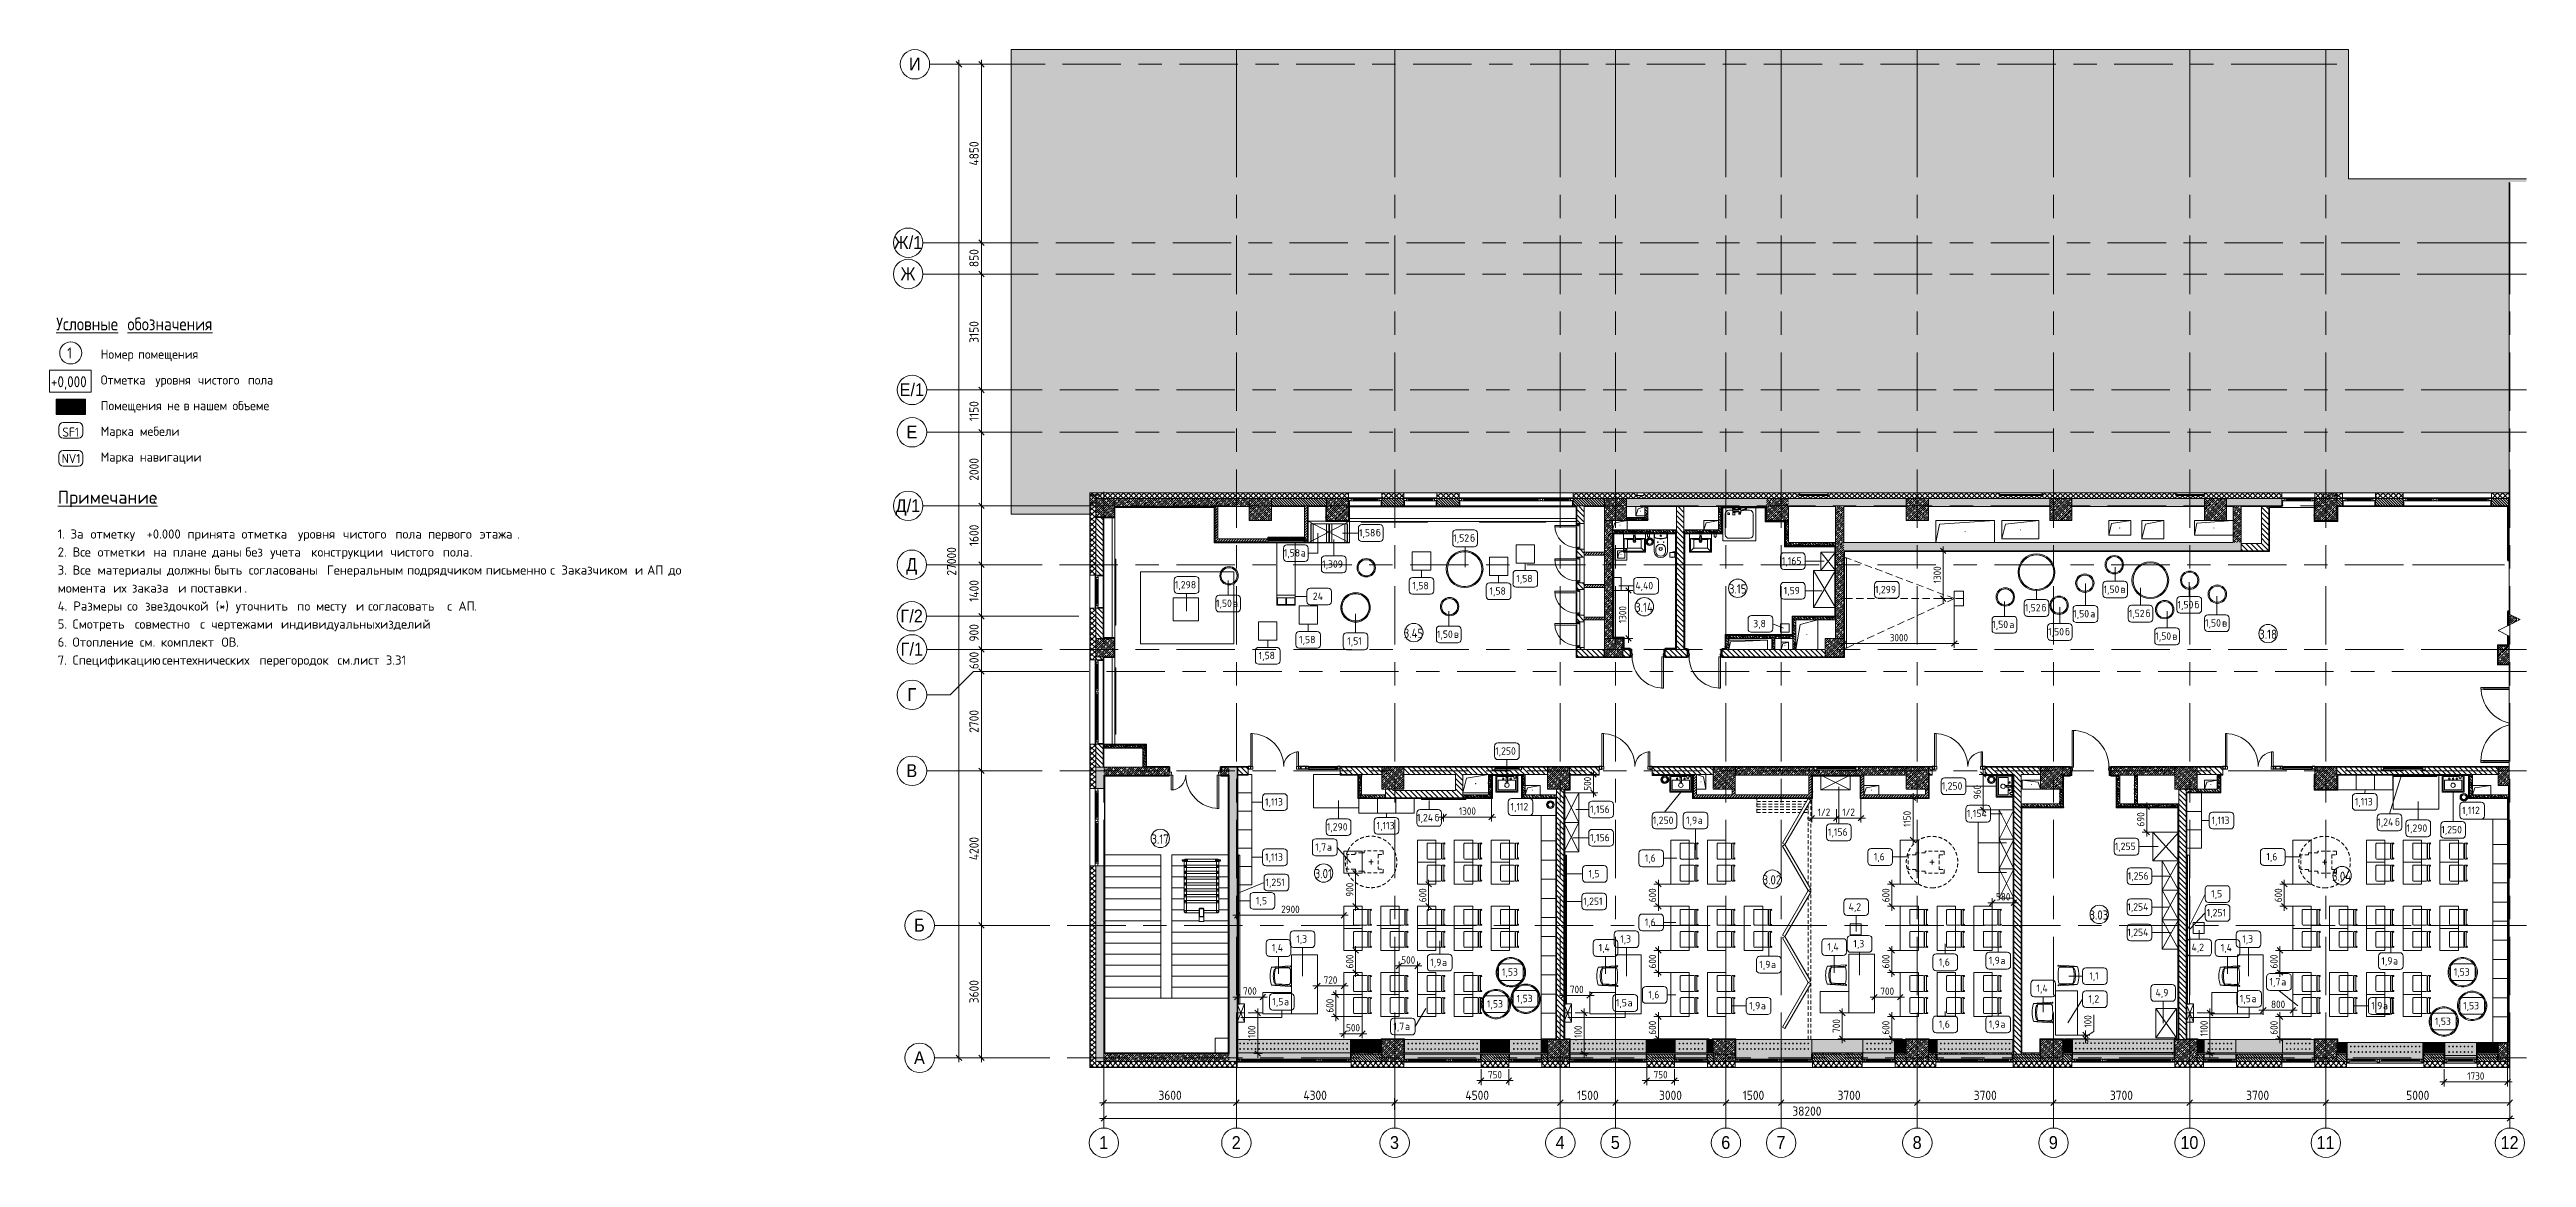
# Model space of a CAD drawing. Header units: millimetres. Extents: x 957 to 217451, y -8553 to 29000.
# Drawn here: x 957 to 68253, y -2706 to 27400 of the extents above; entities that cross this region are included whole.
import ezdxf

# ---------------------------------------------------------------- set-up
doc = ezdxf.new("R2010")
doc.units = ezdxf.units.MM
for name, pattern in [('200_ШТРИХ__ш1_п0_6_', [160, 100, -60]), ('ADSK_Штрих_ш2 п1', [300, 200, -100]), ('Осевая', [3175, 635, -476.25, 1587.5, -476.25])]:
    doc.linetypes.add(name, pattern=pattern)
for name, color, linetype, lineweight in [('0-1', 7, 'Continuous', 9), ('A-ANNO-DIMS', 7, 'Continuous', 9), ('A-ANNO-DIMS-100', 7, 'Continuous', 9), ('A-AREA-IDEN', 7, 'Continuous', 9), ('A-DETL', 7, 'Continuous', 9), ('A-DETL-1', 7, 'ADSK_Штрих_ш2 п1', 9), ('A-DETL-GENF', 7, 'Continuous', 9), ('A-DOOR', 7, 'Continuous', 9), ('A-DOOR-FRAM-2', 7, 'Continuous', 9), ('A-GENM', 7, 'Continuous', 9), ('A-GENM-1', 7, 'Continuous', 25), ('A-GLAZ', 7, 'Continuous', 9), ('A-GLAZ-1', 7, 'Continuous', 13), ('A-GLAZ-CURT', 7, 'Continuous', 9), ('A-GLAZ-CURT-1', 7, 'Continuous', 25), ('A-GLAZ-CWMG', 7, 'Continuous', 9), ('A-GLAZ-CWMG-1', 7, 'Continuous', 25), ('A-WALL', 7, 'Continuous', 9), ('G-ANNO-TEXT', 7, 'Continuous', 9), ('I-FURN-IDEN', 7, 'Continuous', 9), ('I-WALL', 7, 'Continuous', 9), ('P-SANR-FIXT', 7, 'Continuous', 9), ('P-SANR-FIXT-2', 7, 'Continuous', 13), ('S-COLS', 7, 'Continuous', 9), ('S-STRS-1', 7, 'Continuous', 9), ('Знаки', 7, 'Continuous', 9), ('Оси', 7, 'Continuous', 9), ('Оси-1', 7, 'Continuous', 20), ('Оси-2', 7, 'Осевая', 9)]:
    doc.layers.add(name, color=color, linetype=linetype, lineweight=lineweight)
for name, color, linetype, lineweight, true_color in [('A-DETL-GENF-1', 7, 'Continuous', 9, 0xf5f5f5), ('A-DETL-GENF-2', 7, 'Continuous', 9, 0xd4d4d4), ('A-DOOR-1', 7, 'Continuous', 9, 0xc0c0c0), ('A-DOOR-2', 7, '200_ШТРИХ__ш1_п0_6_', 9, 0xc0c0c0), ('A-DOOR-FRAM-1', 7, 'Continuous', 9, 0xc0c0c0), ('A-WALL-1', 9, 'Continuous', 9, 0x808080), ('A-WALL-FNSH-1', 9, 'Continuous', 9, 0x808080), ('G-ANNO-TEXT-1', 7, 'Continuous', 9, 0x3c3c3c), ('G-ANNO-TEXT-2', 7, 'Continuous', 9, 0x008000), ('I-FURN-1', 9, 'Continuous', 9, 0x808080), ('I-FURN-2', 9, '200_ШТРИХ__ш1_п0_6_', 9, 0x808080), ('M-EQPM-1', 7, 'Continuous', 9, 0xb2b2b2), ('P-SANR-FIXT-1', 9, 'Continuous', 13, 0x808080)]:
    doc.layers.add(name, color=color, linetype=linetype, lineweight=lineweight, true_color=true_color)
doc.styles.add('Arial', font='arial.ttf', dxfattribs={"width": 0.9, "height": 350})
doc.styles.add('GOST Common', font='GOST_Common.ttf', dxfattribs={"height": 250})
doc.styles.add('GOST Common_1', font='GOST_Common.ttf', dxfattribs={"width": 0.9, "height": 300})
doc.styles.add('GOST Common_2', font='GOST_Common.ttf', dxfattribs={"width": 0.9, "height": 350})
doc.styles.add('GOST Common_3', font='GOST_Common.ttf', dxfattribs={"width": 0.9, "height": 250})
doc.styles.add('GOST Common_4', font='GOST_Common.ttf', dxfattribs={"height": 200})
doc.styles.add('ISOCPEUR', font='isocpeur.ttf', dxfattribs={"height": 250})
doc.styles.add('ISOCPEUR_1', font='isocpeur.ttf', dxfattribs={"height": 350})
doc.styles.add('ISOCPEUR_2', font='isocpeur.ttf', dxfattribs={"width": 0.9, "height": 250})
doc.styles.add('ISOCPEUR_3', font='isocpeur.ttf', dxfattribs={"width": 0.9, "height": 200})
doc.dimstyles.new('ISO-2_0_0_9К_Средний_округл2', dxfattribs={"dimscale": 304.8, "dimtxt": 199.196235, "dimasz": 0.492126, "dimexe": 0.393701, "dimexo": 0, "dimgap": 0, "dimtad": 1, "dimdec": 0, "dimrnd": 10, "dimzin": 0, "dimdsep": 46, "dimtxsty": 'ISOCPEUR_3', "dimblk1": 'OBLIQUE', "dimblk2": 'OBLIQUE', "dimsah": 1, "dimcen": 0.09, "dimdle": 0.393701, "dimazin": 0, "dimtfac": 1, "dimtdec": 4, "dimtix": 1, "dimtmove": 0, "dimatfit": 3, "dimfxl": 1, "dimtvp": 1, "dimtolj": 1, "dimtzin": 0, "dimarcsym": 2})
doc.dimstyles.new('ISO-2_0_0_9К_Средний_округл2_1', dxfattribs={"dimscale": 304.8, "dimtxt": 199.196235, "dimasz": 0.492126, "dimexe": 0.393701, "dimexo": 0, "dimgap": 0, "dimtad": 1, "dimdec": 0, "dimrnd": 10, "dimzin": 0, "dimdsep": 46, "dimtxsty": 'ISOCPEUR_3', "dimblk1": 'OBLIQUE', "dimblk2": 'OBLIQUE', "dimsah": 1, "dimcen": 0.09, "dimdle": 0.393701, "dimazin": 0, "dimtfac": 1, "dimtdec": 4, "dimtix": 1, "dimtmove": 1, "dimatfit": 3, "dimfxl": 1, "dimtvp": 1, "dimtolj": 1, "dimtzin": 0, "dimarcsym": 2})
doc.dimstyles.new('ISO-2_5_0_9К_БОЛЬШОЙ', dxfattribs={"dimscale": 304.8, "dimtxt": 248.995294, "dimasz": 0.492126, "dimexe": 0.393701, "dimexo": 0.984252, "dimgap": 0, "dimtad": 1, "dimdec": 0, "dimrnd": 10, "dimzin": 0, "dimdsep": 46, "dimtxsty": 'ISOCPEUR_2', "dimblk1": 'OBLIQUE', "dimblk2": 'OBLIQUE', "dimsah": 1, "dimcen": 0.09, "dimdle": 0.393701, "dimazin": 0, "dimtfac": 1, "dimtdec": 4, "dimtix": 1, "dimtmove": 0, "dimatfit": 3, "dimfxl": 1, "dimtvp": 1, "dimtolj": 1, "dimtzin": 0, "dimarcsym": 2})
pattern_1 = [(135, (29493.174, 0), (-35.35534, -35.35534), [])]
pattern_2 = [(135, (29493.17, 0), (-70.71068, -70.71068), [])]
pattern_3 = [(45, (29493.17, 0), (-70.71068, 70.71068), []), (135, (29493.17, 0), (-70.71068, -70.71068), [])]
pattern_4 = [(45, (29493.17, 0), (-57.02463, 57.02463), []), (45, (29550.2, 0), (-57.02463, 57.02463), [100.806, -20.161, 3.353, -16.808])]
pattern_5 = [(135, (1826.41, 164.685), (-14.14214, -14.14214), []), (225, (1826.41, 164.685), (14.14214, -14.14214), [])]
pattern_6 = [(45, (-296.384, 164.685), (-14.1421, 14.1421), []), (135, (-296.384, 164.685), (-14.1421, -14.1421), [])]
pattern_7 = [(135, (29493.17, 0), (-75.43415, -75.43415), [106.68, -17.78, 3.556, -17.78]), (135, (29493.17, 75.39), (-75.43415, -75.43415), []), (50, (29493.17, 0), (127.52922, -11.15758), [13.335, -146.685]), (355, (29493.17, 0), (-24.66966, 133.74002), [10.668, -117.348]), (100.451, (29503.8, -0.93), (102.85973, 122.58178), [11.333, -124.663]), (46.184, (29493.17, 35.56), (189.75516, -29.43036), [20.002, -220.027]), (96.636, (29508.99, 33.1), (166.1822, 173.1996), [17, -186.995]), (351.184, (29493.17, 35.56), (166.1839, 173.1976), [16.002, -176.022]), (21, (29510.95, 26.67), (106.13027, -71.58603), [13.335, -146.685]), (326, (29510.95, 26.67), (43.26188, 128.93175), [10.668, -117.348]), (71.451, (29519.8, 20.7), (149.39198, 57.34505), [11.333, -124.663]), (37.5, (29493.174, 0), (2.16223, 59.188357), [3.353, -112.573, 3.353, -115.773, -117.792]), (37.5, (29493.174, 0), (2.16223, 59.188357), [-235.052, 3.353, -114.44]), (7.5, (29493.174, 0), (46.77386, 70.12615), [3.353, -64.567, 3.353, -109.906, -44.894]), (7.5, (29493.174, 0), (46.77386, 70.12615), [-181.178, 3.353, -41.542]), (327.5, (29453.525, 0), (94.91367, -4.010093), [3.353, -41.097, 3.353, -135.331, -184.023]), (327.5, (29453.525, 0), (94.91367, -4.010093), [-183.134, 3.353, -180.67]), (317.5, (29435.745, 0), (103.69057, 17.79882), [3.353, -54.432, 3.353, -88.748, -130.683]), (317.5, (29435.745, 0), (103.69057, 17.79882), [-149.885, 3.353, -127.33])]
pattern_8 = [(45, (29493.174, 0), (-35.35534, 35.35534), [])]
pattern_9 = [(135, (1951.41, 164.685), (-14.14214, -14.14214), []), (225, (1951.41, 164.685), (14.14214, -14.14214), [])]
pattern_10 = [(45, (-171.384, 164.685), (-14.1421, 14.1421), []), (135, (-171.384, 164.685), (-14.1421, -14.1421), [])]
pattern_11 = [(0, (29493.174, 0), (121.92, 30.48), [10.058, -81.382, 10.058, -81.382, -487.68]), (0, (29493.174, 0), (121.92, 30.48), [-182.88, 10.058, -172.822, 10.058, -81.382, -213.36]), (0, (29493.174, 0), (121.92, 30.48), [-457.2, 10.058, -50.902, 10.058, -142.342]), (120, (29538.894, 15.24), (-87.356454, 90.345817), [10.058, -81.382, 10.058, -81.382, -487.68]), (120, (29538.894, 15.24), (-87.356454, 90.345817), [-182.88, 10.058, -172.822, 10.058, -81.382, -213.36]), (120, (29538.894, 15.24), (-87.356454, 90.345817), [-457.2, 10.058, -50.902, 10.058, -142.342]), (240, (29554.134, 76.2), (-34.563546, -120.825817), [10.058, -81.382, 10.058, -81.382, -487.68]), (240, (29554.134, 76.2), (-34.563546, -120.825817), [-182.88, 10.058, -172.822, 10.058, -81.382, -213.36]), (240, (29554.134, 76.2), (-34.563546, -120.825817), [-457.2, 10.058, -50.902, 10.058, -142.342])]

msp = doc.modelspace()

# ---------------------------------------------------------------- texts
at = {"layer": 'A-AREA-IDEN', "char_height": 250, "attachment_point": 1, "style": 'GOST Common_3'}
for s, insert, width in [('3.15', (46583.9, 12868.6), 606.076), ('3.14', (44035.9, 12368.6), 627.721), ('3.45', (37748.7, 11664.1), 685.443), ('3.18', (60990.7, 11636.4), 606.076), ('3.17', (30893.8, 6070.8), 606.076), ('3.01', (35330.4, 5131.5), 606.076), ('3.02', (47499.3, 4964), 663.797), ('3.04', (62969.3, 5060), 685.443), ('3.03', (56379.5, 4007.3), 663.797)]:
    msp.add_mtext(s, dxfattribs=dict(at, insert=insert, width=width))
at = {"layer": 'G-ANNO-TEXT', "attachment_point": 1}
for s, insert, char_height, width, style in [('\\LУсловные', (1139.4, 20117.7), 350, 2215.063, 'GOST Common_2'), ('\\L\\fGOST Common|b0|i0|c204|p34|;\\W.9;\\L ', (2967, 20117.7), 350, 129.873, 'GOST Common_2'), ('\\Lобозначения', (3074.2, 20117.7), 350, 3015.948, 'GOST Common_2'), ('\\fGOST Common|b0|i0|c204|p34|;\\W.9;1', (1439.4, 19303.4), 300, 173.165, 'GOST Common_1'), ('\\LПримечание', (1178.1, 15407.8), 350, 3110.548, 'ISOCPEUR_1'), ('\\L\\fISOCPEUR|b0|i0|c204|p34|;\\L:', (3744.6, 15407.8), 350, 128.27, 'ISOCPEUR_1'), ('1. ', (1178.1, 14359.9), 250, 424.894, 'ISOCPEUR'), ('За', (1528.7, 14359.9), 250, 472.996, 'ISOCPEUR'), ('\\fISOCPEUR|b0|i0|c204|p34|; ', (1919, 14359.9), 250, 184.388, 'ISOCPEUR'), ('отметку', (2071.1, 14359.9), 250, 1651.476, 'ISOCPEUR'), (' +0.000 ', (3433.7, 14359.9), 250, 1539.24, 'ISOCPEUR'), ('принята', (4703.7, 14359.9), 250, 1595.358, 'ISOCPEUR'), ('\\fISOCPEUR|b0|i0|c204|p34|; ', (6020, 14359.9), 250, 184.388, 'ISOCPEUR'), ('отметка', (6172.2, 14359.9), 250, 1675.527, 'ISOCPEUR'), ('\\fISOCPEUR|b0|i0|c204|p34|; ', (7554.6, 14359.9), 250, 184.388, 'ISOCPEUR'), ('уровня', (7706.7, 14359.9), 250, 1298.734, 'ISOCPEUR'), ('\\fISOCPEUR|b0|i0|c204|p34|; ', (8778.3, 14359.9), 250, 184.388, 'ISOCPEUR'), ('чистого', (8930.4, 14359.9), 250, 1539.24, 'ISOCPEUR'), ('\\fISOCPEUR|b0|i0|c204|p34|; ', (10200.4, 14359.9), 250, 184.388, 'ISOCPEUR'), ('пола', (10352.6, 14359.9), 250, 889.873, 'ISOCPEUR'), ('\\fISOCPEUR|b0|i0|c204|p34|; ', (11086.8, 14359.9), 250, 184.388, 'ISOCPEUR'), ('первого', (11238.9, 14359.9), 250, 1515.189, 'ISOCPEUR'), ('\\fISOCPEUR|b0|i0|c204|p34|; ', (12489.1, 14359.9), 250, 184.388, 'ISOCPEUR'), ('этажа', (12641.2, 14359.9), 250, 1242.616, 'ISOCPEUR'), ('\\fISOCPEUR|b0|i0|c204|p34|;.', (13666.5, 14359.9), 250, 88.186, 'ISOCPEUR'), ('2. ', (1178.1, 13870.4), 250, 489.029, 'ISOCPEUR'), ('Все', (1581.6, 13870.4), 250, 641.35, 'ISOCPEUR'), ('\\fISOCPEUR|b0|i0|c204|p34|; ', (2110.8, 13870.4), 250, 184.388, 'ISOCPEUR'), ('отметки', (2262.9, 13870.4), 250, 1651.476, 'ISOCPEUR'), ('\\fISOCPEUR|b0|i0|c204|p34|; ', (3625.5, 13870.4), 250, 184.388, 'ISOCPEUR'), ('на', (3777.7, 13870.4), 250, 456.962, 'ISOCPEUR'), ('\\fISOCPEUR|b0|i0|c204|p34|; ', (4154.7, 13870.4), 250, 184.388, 'ISOCPEUR'), ('плане', (4306.8, 13870.4), 250, 1106.329, 'ISOCPEUR'), ('\\fISOCPEUR|b0|i0|c204|p34|; ', (5219.7, 13870.4), 250, 184.388, 'ISOCPEUR'), ('даны', (5371.8, 13870.4), 250, 913.924, 'ISOCPEUR'), ('\\fISOCPEUR|b0|i0|c204|p34|; ', (6125.9, 13870.4), 250, 184.388, 'ISOCPEUR'), ('без', (6278, 13870.4), 250, 633.333, 'ISOCPEUR'), ('\\fISOCPEUR|b0|i0|c204|p34|; ', (6800.5, 13870.4), 250, 184.388, 'ISOCPEUR'), ('учета', (6952.7, 13870.4), 250, 1162.447, 'ISOCPEUR'), ('\\fISOCPEUR|b0|i0|c204|p34|; ', (7911.8, 13870.4), 250, 184.388, 'ISOCPEUR'), ('конструкции', (8063.9, 13870.4), 250, 2429.113, 'ISOCPEUR'), ('\\fISOCPEUR|b0|i0|c204|p34|; ', (10068.1, 13870.4), 250, 184.388, 'ISOCPEUR'), ('чистого', (10220.3, 13870.4), 250, 1539.24, 'ISOCPEUR'), ('\\fISOCPEUR|b0|i0|c204|p34|; ', (11490.3, 13870.4), 250, 184.388, 'ISOCPEUR'), ('пола', (11642.4, 13870.4), 250, 889.873, 'ISOCPEUR'), ('\\fISOCPEUR|b0|i0|c204|p34|;.', (12376.6, 13870.4), 250, 88.186, 'ISOCPEUR'), ('3. ', (1178.1, 13381), 250, 489.029, 'ISOCPEUR'), ('момента', (1178.1, 12891.5), 250, 1643.459, 'ISOCPEUR'), ('Все', (1581.6, 13381), 250, 641.35, 'ISOCPEUR'), ('\\fISOCPEUR|b0|i0|c204|p34|; ', (2110.8, 13381), 250, 184.388, 'ISOCPEUR'), ('материалы', (2262.9, 13381), 250, 2100.421, 'ISOCPEUR'), ('\\fISOCPEUR|b0|i0|c204|p34|; ', (2534.1, 12891.5), 250, 184.388, 'ISOCPEUR'), ('их', (2686.3, 12891.5), 250, 432.911, 'ISOCPEUR'), ('\\fISOCPEUR|b0|i0|c204|p34|; ', (3043.5, 12891.5), 250, 184.388, 'ISOCPEUR'), ('заказа', (3195.6, 12891.5), 250, 1338.818, 'ISOCPEUR'), ('\\fISOCPEUR|b0|i0|c204|p34|; ', (3996, 13381), 250, 184.388, 'ISOCPEUR'), ('должны', (4148.1, 13381), 250, 1378.902, 'ISOCPEUR'), ('\\fISOCPEUR|b0|i0|c204|p34|; ', (4300.2, 12891.5), 250, 184.388, 'ISOCPEUR'), ('\\fISOCPEUR|b0|i0|c204|p34|;и', (4452.4, 12891.5), 250, 216.456, 'ISOCPEUR'), ('\\fISOCPEUR|b0|i0|c204|p34|; ', (4631, 12891.5), 250, 184.388, 'ISOCPEUR'), ('поставки', (4783.1, 12891.5), 250, 1779.746, 'ISOCPEUR'), ('\\fISOCPEUR|b0|i0|c204|p34|; ', (5285.8, 13381), 250, 184.388, 'ISOCPEUR'), ('быть', (5437.9, 13381), 250, 945.991, 'ISOCPEUR'), ('\\fISOCPEUR|b0|i0|c204|p34|; ', (6218.5, 13381), 250, 184.388, 'ISOCPEUR'), ('согласованы', (6370.6, 13381), 250, 2389.029, 'ISOCPEUR'), ('\\fISOCPEUR|b0|i0|c204|p34|; ', (8341.7, 13381), 250, 184.388, 'ISOCPEUR'), ('Генеральным', (8493.9, 13381), 250, 2453.164, 'ISOCPEUR'), ('\\fISOCPEUR|b0|i0|c204|p34|; ', (10517.9, 13381), 250, 184.388, 'ISOCPEUR'), ('подрядчиком', (10670.1, 13381), 250, 2405.062, 'ISOCPEUR'), ('\\fISOCPEUR|b0|i0|c204|p34|; ', (12654.4, 13381), 250, 184.388, 'ISOCPEUR'), ('письменно', (12806.6, 13381), 250, 1940.084, 'ISOCPEUR'), ('\\fISOCPEUR|b0|i0|c204|p34|; ', (14407.3, 13381), 250, 184.388, 'ISOCPEUR'), ('\\fISOCPEUR|b0|i0|c204|p34|;с', (14559.4, 13381), 250, 184.388, 'ISOCPEUR'), ('\\fISOCPEUR|b0|i0|c204|p34|; ', (14711.6, 13381), 250, 184.388, 'ISOCPEUR'), ('Заказчиком', (14863.7, 13381), 250, 2236.708, 'ISOCPEUR'), ('\\fISOCPEUR|b0|i0|c204|p34|; ', (16709.2, 13381), 250, 184.388, 'ISOCPEUR'), ('\\fISOCPEUR|b0|i0|c204|p34|;и', (16861.3, 13381), 250, 216.456, 'ISOCPEUR'), ('\\fISOCPEUR|b0|i0|c204|p34|; ', (17039.9, 13381), 250, 184.388, 'ISOCPEUR'), ('АП', (17192, 13381), 250, 513.08, 'ISOCPEUR'), ('\\fISOCPEUR|b0|i0|c204|p34|; ', (17615.4, 13381), 250, 184.388, 'ISOCPEUR'), ('до', (17767.5, 13381), 250, 432.911, 'ISOCPEUR'), ('\\fISOCPEUR|b0|i0|c204|p34|; ', (18124.7, 13381), 250, 184.388, 'ISOCPEUR'), ('4. ', (1178.1, 12402), 250, 513.08, 'ISOCPEUR'), ('Размеры', (1601.5, 12402), 250, 1595.358, 'ISOCPEUR'), ('\\fISOCPEUR|b0|i0|c204|p34|; ', (2917.8, 12402), 250, 184.388, 'ISOCPEUR'), ('со', (3069.9, 12402), 250, 400.844, 'ISOCPEUR'), ('\\fISOCPEUR|b0|i0|c204|p34|; ', (3400.6, 12402), 250, 184.388, 'ISOCPEUR'), ('звездочкой', (3552.8, 12402), 250, 2132.489, 'ISOCPEUR'), (' (*) ', (5312.3, 12402), 250, 849.789, 'ISOCPEUR'), ('уточнить', (6013.4, 12402), 250, 1843.881, 'ISOCPEUR'), ('\\fISOCPEUR|b0|i0|c204|p34|;.', (6251.5, 12891.5), 250, 88.186, 'ISOCPEUR'), ('\\fISOCPEUR|b0|i0|c204|p34|; ', (7534.8, 12402), 250, 184.388, 'ISOCPEUR'), ('по', (7686.9, 12402), 250, 432.911, 'ISOCPEUR'), ('\\fISOCPEUR|b0|i0|c204|p34|; ', (8044.1, 12402), 250, 184.388, 'ISOCPEUR'), ('месту', (8196.2, 12402), 250, 1130.379, 'ISOCPEUR'), ('\\fISOCPEUR|b0|i0|c204|p34|; ', (9128.9, 12402), 250, 184.388, 'ISOCPEUR'), ('\\fISOCPEUR|b0|i0|c204|p34|;и', (9281, 12402), 250, 216.456, 'ISOCPEUR'), ('\\fISOCPEUR|b0|i0|c204|p34|; ', (9459.6, 12402), 250, 184.388, 'ISOCPEUR'), ('согласовать', (9611.7, 12402), 250, 2421.096, 'ISOCPEUR'), ('\\fISOCPEUR|b0|i0|c204|p34|; ', (11609.3, 12402), 250, 184.388, 'ISOCPEUR'), ('\\fISOCPEUR|b0|i0|c204|p34|;с', (11761.5, 12402), 250, 184.388, 'ISOCPEUR'), ('\\fISOCPEUR|b0|i0|c204|p34|; ', (11913.6, 12402), 250, 184.388, 'ISOCPEUR'), ('АП', (12065.7, 12402), 250, 513.08, 'ISOCPEUR'), ('\\fISOCPEUR|b0|i0|c204|p34|;.', (12489.1, 12402), 250, 88.186, 'ISOCPEUR'), ('5. ', (1178.1, 11912.5), 250, 489.029, 'ISOCPEUR'), ('Смотреть', (1581.6, 11912.5), 250, 1867.932, 'ISOCPEUR'), ('\\fISOCPEUR|b0|i0|c204|p34|; ', (3122.8, 11912.5), 250, 184.388, 'ISOCPEUR'), ('совместно', (3275, 11912.5), 250, 1964.134, 'ISOCPEUR'), ('\\fISOCPEUR|b0|i0|c204|p34|; ', (4895.5, 11912.5), 250, 184.388, 'ISOCPEUR'), ('\\fISOCPEUR|b0|i0|c204|p34|;с', (5047.7, 11912.5), 250, 184.388, 'ISOCPEUR'), ('\\fISOCPEUR|b0|i0|c204|p34|; ', (5199.8, 11912.5), 250, 184.388, 'ISOCPEUR'), ('чертежами', (5351.9, 11912.5), 250, 2108.438, 'ISOCPEUR'), ('\\fISOCPEUR|b0|i0|c204|p34|; ', (7091.6, 11912.5), 250, 184.388, 'ISOCPEUR'), ('индивидуальных', (7243.7, 11912.5), 250, 3078.48, 'ISOCPEUR'), ('\\fISOCPEUR|b0|i0|c204|p34|; ', (9783.7, 11912.5), 250, 184.388, 'ISOCPEUR'), ('изделий', (9935.9, 11912.5), 250, 1499.156, 'ISOCPEUR'), ('\\fISOCPEUR|b0|i0|c204|p34|;.', (11172.8, 11912.5), 250, 88.186, 'ISOCPEUR'), ('7. ', (1178.1, 10933.6), 250, 489.029, 'ISOCPEUR'), ('6. ', (1178.1, 11423), 250, 489.029, 'ISOCPEUR'), ('Отопление', (1581.6, 11423), 250, 2028.269, 'ISOCPEUR'), ('Спецификацию', (1581.6, 10933.6), 250, 2765.822, 'ISOCPEUR'), ('\\fISOCPEUR|b0|i0|c204|p34|; ', (3255.1, 11423), 250, 184.388, 'ISOCPEUR'), ('см', (3407.3, 11423), 250, 424.894, 'ISOCPEUR'), ('. ', (3757.8, 11423), 250, 272.574, 'ISOCPEUR'), ('\\fISOCPEUR|b0|i0|c204|p34|; ', (3863.7, 10933.6), 250, 184.388, 'ISOCPEUR'), ('комплект', (3982.7, 11423), 250, 1811.814, 'ISOCPEUR'), ('сентехнических', (4015.8, 10933.6), 250, 3022.362, 'ISOCPEUR'), ('\\fISOCPEUR|b0|i0|c204|p34|; ', (5477.6, 11423), 250, 184.388, 'ISOCPEUR'), ('ОВ', (5629.8, 11423), 250, 481.013, 'ISOCPEUR'), ('\\fISOCPEUR|b0|i0|c204|p34|;.', (6026.6, 11423), 250, 88.186, 'ISOCPEUR'), ('\\fISOCPEUR|b0|i0|c204|p34|; ', (6509.5, 10933.6), 250, 184.388, 'ISOCPEUR'), ('перегородок', (6661.6, 10933.6), 250, 2381.012, 'ISOCPEUR'), ('\\fISOCPEUR|b0|i0|c204|p34|; ', (8626.2, 10933.6), 250, 184.388, 'ISOCPEUR'), ('см', (8778.3, 10933.6), 250, 424.894, 'ISOCPEUR'), ('лист', (9201.6, 10933.6), 250, 889.873, 'ISOCPEUR'), (' 3.31', (9935.9, 10933.6), 250, 857.806, 'ISOCPEUR'), ('\\fISOCPEUR|b0|i0|c204|p34|;.', (9128.9, 10933.6), 250, 88.186, 'ISOCPEUR')]:
    msp.add_mtext(s, dxfattribs=dict(at, insert=insert, char_height=char_height, width=width, style=style))
at = {"layer": 'G-ANNO-TEXT-1', "attachment_point": 1}
for s, insert, char_height, width, style in [('Номер', (2345.7, 19246.1), 250, 1130.379, 'GOST Common'), ('\\fGOST Common|b0|i0|c204|p34|; ', (3278.4, 19246.1), 250, 104.219, 'GOST Common'), ('помещения', (3364.4, 19246.1), 250, 2060.337, 'GOST Common'), ('+0,000', (997, 18523.4), 300, 1269.873, 'GOST Common_1'), ('Отметка', (2345.7, 18546.1), 250, 1699.578, 'GOST Common'), ('\\fGOST Common|b0|i0|c204|p34|; ', (3748, 18546.1), 250, 104.219, 'GOST Common'), ('уровня', (3834, 18546.1), 250, 1298.734, 'GOST Common'), ('\\fGOST Common|b0|i0|c204|p34|; ', (4905.6, 18546.1), 250, 104.219, 'GOST Common'), ('чистого', (4991.6, 18546.1), 250, 1539.24, 'GOST Common'), ('\\fGOST Common|b0|i0|c204|p34|; ', (6261.6, 18546.1), 250, 104.219, 'GOST Common'), ('пола', (6347.5, 18546.1), 250, 889.873, 'GOST Common'), ('Помещения', (2348.1, 17849.1), 250, 2084.387, 'GOST Common'), ('\\fGOST Common|b0|i0|c204|p34|; ', (4067.9, 17849.1), 250, 104.219, 'GOST Common'), ('не', (4153.9, 17849.1), 250, 432.911, 'GOST Common'), ('\\fGOST Common|b0|i0|c204|p34|; ', (4511.1, 17849.1), 250, 104.219, 'GOST Common'), ('\\fGOST Common|b0|i0|c204|p34|;в', (4597.1, 17849.1), 250, 216.456, 'GOST Common'), ('\\fGOST Common|b0|i0|c204|p34|; ', (4775.7, 17849.1), 250, 104.219, 'GOST Common'), ('нашем', (4861.6, 17849.1), 250, 1186.497, 'GOST Common'), ('\\fGOST Common|b0|i0|c204|p34|; ', (5840.6, 17849.1), 250, 104.219, 'GOST Common'), ('объеме', (5926.6, 17849.1), 250, 1362.869, 'GOST Common'), ('Марка', (2345.7, 17151.9), 250, 1186.497, 'GOST Common'), ('\\fGOST Common|b0|i0|c204|p34|; ', (3324.7, 17151.9), 250, 104.219, 'GOST Common'), ('мебели', (3410.7, 17151.9), 250, 1322.784, 'GOST Common'), ('Марка', (2345.7, 16451.9), 250, 1186.497, 'GOST Common'), ('\\fGOST Common|b0|i0|c204|p34|; ', (3324.7, 16451.9), 250, 104.219, 'GOST Common'), ('навигации', (3410.7, 16451.9), 250, 2020.253, 'GOST Common')]:
    msp.add_mtext(s, dxfattribs=dict(at, insert=insert, char_height=char_height, width=width, style=style))
at = {"layer": 'G-ANNO-TEXT-2', "char_height": 250, "attachment_point": 1, "style": 'ISOCPEUR_2'}
for s, insert, width in [('SF1', (1305.9, 17129.2), 548.354), ('NV1', (1286.1, 16411), 598.861)]:
    msp.add_mtext(s, dxfattribs=dict(at, insert=insert, width=width))
at = {"layer": 'I-FURN-IDEN', "char_height": 200, "attachment_point": 1, "style": 'GOST Common_4'}
for s, insert, width in [('1,58', (36533.9, 14368.2), 561.181), ('\\fGOST Common|b0|i0|c204|p34|;б', (36997, 14368.2), 176.371), ('1,52', (39095.3, 14224.9), 561.181), ('\\fGOST Common|b0|i0|c204|p34|;б', (39558.4, 14224.9), 176.371), ('1,58', (34489.7, 13822.5), 561.181), ('\\fGOST Common|b0|i0|c204|p34|;а', (34952.7, 13822.5), 200.422), ('1,309', (35531.8, 13517.4), 729.536), ('1,165', (48023.8, 13605.8), 681.434), ('1,298', (31532.4, 12956.8), 737.552), ('1,58', (37985.7, 12933.2), 561.181), ('1,58', (40080.6, 12786.8), 561.181), ('1,58', (40806.7, 13125.3), 561.181), ('4,40', (44042.9, 12933.2), 665.401), ('1,59', (48073.3, 12799.3), 561.181), ('1,299', (50554.4, 12827.1), 737.552), ('1,50', (56762.1, 12833.5), 561.181), ('1,50', (32649, 12452), 561.181), ('\\fGOST Common|b0|i0|c204|p34|;а', (33112, 12452), 200.422), ('24', (35280.7, 12643.6), 376.793), ('1,52', (54621.7, 12332.5), 561.181), ('\\fGOST Common|b0|i0|c204|p34|;б', (55084.7, 12332.5), 176.371), ('1,50', (55939.4, 12168.7), 561.181), ('\\fGOST Common|b0|i0|c204|p34|;в', (57225.2, 12833.5), 176.371), ('1,52', (57447.9, 12176.5), 561.181), ('\\fGOST Common|b0|i0|c204|p34|;б', (57910.9, 12176.5), 176.371), ('1,50', (58773.8, 12416.5), 561.181), ('\\fGOST Common|b0|i0|c204|p34|;б', (59236.8, 12416.5), 176.371), ('1,58', (34907.7, 11467.1), 561.181), ('1,50', (38651.6, 11613.5), 561.181), ('\\fGOST Common|b0|i0|c204|p34|;в', (39114.7, 11613.5), 176.371), ('3,8', (47245.5, 11902), 432.911), ('1,50', (53739.3, 11877), 561.181), ('\\fGOST Common|b0|i0|c204|p34|;а', (54202.4, 11877), 200.422), ('1,50', (55258.6, 11680.9), 561.181), ('\\fGOST Common|b0|i0|c204|p34|;б', (55721.6, 11680.9), 176.371), ('\\fGOST Common|b0|i0|c204|p34|;а', (56402.5, 12168.7), 200.422), ('1,50', (58169, 11560.9), 561.181), ('\\fGOST Common|b0|i0|c204|p34|;в', (58632, 11560.9), 176.371), ('1,50', (59521.9, 11918), 561.181), ('\\fGOST Common|b0|i0|c204|p34|;в', (59984.9, 11918), 176.371), ('1,58', (33806.5, 11033.8), 561.181), ('1,51', (36214.7, 11425.5), 505.063), ('1,250', (40234.4, 8439.3), 737.552), ('1,250', (52366.4, 7487.8), 737.552), ('1,113', (33981, 7057), 617.299), ('1,112', (40651.5, 6924.8), 625.316), ('1,156', (42813.5, 6857.2), 681.434), ('1,154', (53050.4, 6741.6), 705.485), ('1,113', (63589.6, 7062.3), 617.299), ('1,112', (66503.3, 6824.8), 625.316), ('1,290', (35661.1, 6377), 737.552), ('1,113', (37013.7, 6412.2), 617.299), ('1,24', (38111.4, 6627), 585.232), ('\\fGOST Common|b0|i0|c204|p34|;б', (38594.3, 6627), 176.371), ('1,156', (42813.5, 6087.3), 681.434), ('1,250', (44517.1, 6557.1), 737.552), ('1,9', (45422.2, 6557.1), 384.81), ('\\fGOST Common|b0|i0|c204|p34|;а', (45739.7, 6557.1), 200.422), ('1,156', (49276.2, 6235), 681.434), ('1,113', (59697.9, 6556.1), 617.299), ('1,24', (64201, 6507.2), 585.232), ('\\fGOST Common|b0|i0|c204|p34|;б', (64683.9, 6507.2), 176.371), ('1,290', (64995.3, 6344.3), 737.552), ('1,250', (65940.3, 6302.4), 737.552), ('1,113', (33981, 5557), 617.299), ('1,7', (35345.3, 5828), 384.81), ('\\fGOST Common|b0|i0|c204|p34|;а', (35662.8, 5828), 200.422), ('1,6', (44297.6, 5529.5), 384.81), ('1,6', (50521, 5566.9), 384.81), ('1,255', (57066.7, 5846.9), 737.552), ('1,6', (61185.8, 5566.9), 384.81), ('1,251', (33993.7, 4871.3), 681.434), ('1,5', (42768.6, 5106.3), 384.81), ('1,256', (57419.5, 5045), 737.552), ('1,5', (33734.5, 4372.9), 384.81), ('1,251', (42626.1, 4356.5), 681.434), ('4,2', (49835.5, 4203.5), 464.979), ('1,254', (57409.5, 4203), 761.603), ('1,251', (59565.7, 4046.6), 681.434), ('1,5', (59687.7, 4558.6), 384.81), ('1,6', (44297.6, 3787.3), 384.81), ('1,254', (57409.5, 3513.3), 761.603), ('1,4', (34165.8, 3093.9), 408.861), ('1,3', (34830.1, 3331.7), 376.793), ('1,9', (38470.7, 2695.9), 384.81), ('1,4', (43045.8, 3093.9), 408.861), ('1,3', (43630.1, 3331.7), 376.793), ('1,4', (49261.1, 3118), 408.861), ('1,3', (49966.2, 3203.9), 376.793), ('1,6', (52289.6, 2703.3), 384.81), ('1,9', (53646.1, 2748.4), 384.81), ('4,2', (59153.8, 3104), 464.979), ('1,4', (59946.5, 3093.9), 408.861), ('1,3', (60530.9, 3331.7), 376.793), ('1,9', (64310.9, 2736), 384.81), ('\\fGOST Common|b0|i0|c204|p34|;а', (38788.2, 2695.9), 200.422), ('1,53', (40417.8, 2434.3), 553.164), ('1,9', (47410.2, 2638.4), 384.81), ('\\fGOST Common|b0|i0|c204|p34|;а', (47727.7, 2638.4), 200.422), ('\\fGOST Common|b0|i0|c204|p34|;а', (53963.6, 2748.4), 200.422), ('1,1', (56375.6, 2328.2), 328.692), ('1,7', (61273.2, 2167.8), 384.81), ('\\fGOST Common|b0|i0|c204|p34|;а', (61590.7, 2167.8), 200.422), ('\\fGOST Common|b0|i0|c204|p34|;а', (64628.4, 2736), 200.422), ('1,53', (66277.8, 2434.3), 553.164), ('1,5', (34179.1, 1630), 384.81), ('\\fGOST Common|b0|i0|c204|p34|;а', (34496.6, 1630), 200.422), ('1,53', (40010.5, 1568.3), 553.164), ('1,53', (40816.5, 1713.4), 553.164), ('1,5', (43512.9, 1599.3), 384.81), ('\\fGOST Common|b0|i0|c204|p34|;а', (43830.4, 1599.3), 200.422), ('1,6', (44394.4, 1818), 384.81), ('1,9', (47135.8, 1518), 384.81), ('\\fGOST Common|b0|i0|c204|p34|;а', (47453.3, 1518), 200.422), ('1,4', (54940.6, 1993.5), 408.861), ('1,2', (56352.6, 1700.9), 384.81), ('4,9', (58175.3, 1872.7), 464.979), ('1,5', (60463.7, 1712.3), 384.81), ('\\fGOST Common|b0|i0|c204|p34|;а', (60781.2, 1712.3), 200.422), ('1,9', (64036.6, 1518), 384.81), ('\\fGOST Common|b0|i0|c204|p34|;а', (64354.1, 1518), 200.422), ('1,53', (66533.3, 1519.6), 553.164), ('1,7', (37468.1, 958.3), 384.81), ('\\fGOST Common|b0|i0|c204|p34|;а', (37785.6, 958.3), 200.422), ('1,6', (52289.6, 1016.7), 384.81), ('1,9', (53646.1, 1016.7), 384.81), ('\\fGOST Common|b0|i0|c204|p34|;а', (53963.6, 1016.7), 200.422), ('1,53', (65765.7, 1095.1), 553.164)]:
    msp.add_mtext(s, dxfattribs=dict(at, insert=insert, width=width))
at = {"layer": 'Оси', "char_height": 350, "attachment_point": 1, "style": 'Arial'}
for s, insert, width in [('\\fArial|b0|i0|c204|p34|;\\W.9;И', (24304.4, 27181), 389.62), ('\\fArial|b0|i0|c204|p34|;\\W.9;Ж', (23889.5, 22331), 497.848), ('/1', (24300.2, 22331), 454.557), ('\\fArial|b0|i0|c204|p34|;\\W.9;Ж', (24077.1, 21481), 497.848), ('\\fArial|b0|i0|c204|p34|;\\W.9;Е', (24050.7, 18331), 360.759), ('/1', (24348.4, 18331), 454.557), ('\\fArial|b0|i0|c204|p34|;\\W.9;Е', (24237.9, 17181), 360.759), ('\\fArial|b0|i0|c204|p34|;\\W.9;Д', (23943, 15181), 367.975), ('/1', (24246.6, 15181), 454.557), ('\\fArial|b0|i0|c204|p34|;\\W.9;Д', (24231.1, 13581), 367.975), ('\\fArial|b0|i0|c204|p34|;\\W.9;Г', (24073.1, 12181), 295.823), ('/2', (24317.2, 12181), 454.557), ('\\fArial|b0|i0|c204|p34|;\\W.9;Г', (24077.3, 11281), 295.823), ('/1', (24321.4, 11281), 454.557), ('\\fArial|b0|i0|c204|p34|;\\W.9;Г', (24264.9, 10046), 295.823), ('\\fArial|b0|i0|c204|p34|;\\W.9;В', (24237.9, 7981), 360.759), ('\\fArial|b0|i0|c204|p34|;\\W.9;Б', (24448, 3781), 353.544), ('\\fArial|b0|i0|c204|p34|;\\W.9;А', (24444.9, 181), 360.759), ('\\fArial|b0|i0|c204|p34|;\\W.9;1', (29475.7, -2125.6), 303.038), ('\\fArial|b0|i0|c204|p34|;\\W.9;2', (33075.7, -2125.6), 303.038), ('\\fArial|b0|i0|c204|p34|;\\W.9;3', (37375.7, -2125.6), 303.038), ('\\fArial|b0|i0|c204|p34|;\\W.9;4', (41875.7, -2125.6), 303.038), ('\\fArial|b0|i0|c204|p34|;\\W.9;5', (43375.7, -2125.6), 303.038), ('\\fArial|b0|i0|c204|p34|;\\W.9;6', (46375.7, -2125.6), 303.038), ('\\fArial|b0|i0|c204|p34|;\\W.9;7', (47875.7, -2125.6), 303.038), ('\\fArial|b0|i0|c204|p34|;\\W.9;8', (51575.7, -2125.6), 303.038), ('\\fArial|b0|i0|c204|p34|;\\W.9;9', (55275.7, -2125.6), 303.038), ('10', (58850.6, -2125.6), 606.076), ('11', (62550.6, -2125.6), 606.076), ('12', (67550.6, -2125.6), 606.076)]:
    msp.add_mtext(s, dxfattribs=dict(at, insert=insert, width=width))

# ---------------------------------------------------------------- blocks, each defined once
blk = doc.blocks.new('BSC_Колонна _Прямоугольная - 600х600-23286269-План расстановки мебели и оборудования 3 этажа в осях 1-12')
at = {"layer": 'S-COLS'}
h = blk.add_hatch(dxfattribs=at)
h.set_pattern_fill('FP_1', color=256, style=0, pattern_type=2)
h.set_pattern_definition([(45, (-29509.74, -7600), (-57.02463, 57.02463), []), (45, (-29452.72, -7600), (-57.02463, 57.02463), [100.806, -20.161, 3.353, -16.808])])
h.paths.add_polyline_path([(300, -300), (300, 300), (-300, 300), (-300, -300), (1, -300)])
for p, q in [((300, 300), (-300, 300)), ((-300, 300), (-300, -300)), ((300, -300), (300, 300)), ((-300, -300), (300, -300))]:
    blk.add_line(p, q, dxfattribs=at)
blk = doc.blocks.new('BSC_Колонна _Прямоугольная - 600х600-V1-План расстановки мебели и оборудования 3 этажа в осях 1-12')
at = {"layer": 'S-COLS'}
h = blk.add_hatch(dxfattribs=at)
h.set_pattern_fill('FP_2', color=256, style=0, pattern_type=2)
h.set_pattern_definition([(45, (-25860, -200), (-57.02463, 57.02463), []), (45, (-25802.975, -200), (-57.02463, 57.02463), [100.806, -20.161, 3.353, -16.808])])
h.paths.add_polyline_path([(300, -300), (300, 300), (-300, 300), (-300, -300), (110, -300)])
for p, q in [((300, 300), (-300, 300)), ((-300, 300), (-300, -300)), ((300, -300), (300, 300)), ((-300, -300), (300, -300))]:
    blk.add_line(p, q, dxfattribs=at)
blk = doc.blocks.new('BSC_Колонна _Прямоугольная - 600х600-V2-План расстановки мебели и оборудования 3 этажа в осях 1-12')
at = {"layer": 'S-COLS'}
h = blk.add_hatch(dxfattribs=at)
h.set_pattern_fill('FP_3', color=256, style=0, pattern_type=2)
h.set_pattern_definition([(45, (-29509.74, -200), (-57.02463, 57.02463), []), (45, (-29452.72, -200), (-57.02463, 57.02463), [100.806, -20.161, 3.353, -16.808])])
h.paths.add_polyline_path([(-300, -300), (300, -300), (300, 300), (-300, 300), (-300, -215)])
for p, q in [((300, 300), (-300, 300)), ((-300, 300), (-300, -300)), ((300, -300), (300, 300)), ((-300, -300), (300, -300))]:
    blk.add_line(p, q, dxfattribs=at)
blk = doc.blocks.new('BSC_Колонна _Прямоугольная - 600х600-V3-План расстановки мебели и оборудования 3 этажа в осях 1-12')
at = {"layer": 'S-COLS'}
h = blk.add_hatch(dxfattribs=at)
h.set_pattern_fill('FP_4', color=256, style=0, pattern_type=2)
h.set_pattern_definition([(45, (-14010, -14900), (-57.02463, 57.02463), []), (45, (-13952.975, -14900), (-57.02463, 57.02463), [100.806, -20.161, 3.353, -16.808])])
h.paths.add_polyline_path([(-156, -300), (300, -300), (300, 300), (-300, 300), (-300, -300)])
for p, q in [((300, 300), (-300, 300)), ((-300, 300), (-300, -300)), ((300, -300), (300, 300)), ((-300, -300), (300, -300))]:
    blk.add_line(p, q, dxfattribs=at)
blk = doc.blocks.new('BSC_Колонна _Прямоугольная - 600х600-V4-План расстановки мебели и оборудования 3 этажа в осях 1-12')
at = {"layer": 'S-COLS'}
h = blk.add_hatch(dxfattribs=at)
h.set_pattern_fill('FP_5', color=256, style=0, pattern_type=2)
h.set_pattern_definition([(45, (-25860, -7600), (-57.02463, 57.02463), []), (45, (-25802.975, -7600), (-57.02463, 57.02463), [100.806, -20.161, 3.353, -16.808])])
h.paths.add_polyline_path([(300, -300), (300, 300), (-300, 300), (-300, -300)])
for p, q in [((300, 300), (-300, 300)), ((-300, 300), (-300, -300)), ((300, -300), (300, 300)), ((-300, -300), (300, -300))]:
    blk.add_line(p, q, dxfattribs=at)
blk = doc.blocks.new('BSC_Колонна _Прямоугольная - 600х600-V5-План расстановки мебели и оборудования 3 этажа в осях 1-12')
at = {"layer": 'S-COLS'}
h = blk.add_hatch(dxfattribs=at)
h.set_pattern_fill('FP_6', color=256, style=0, pattern_type=2)
h.set_pattern_definition([(45, (-26110, -14900), (-57.02463, 57.02463), []), (45, (-26052.975, -14900), (-57.02463, 57.02463), [100.806, -20.161, 3.353, -16.808])])
h.paths.add_polyline_path([(300, -300), (300, 300), (-300, 300), (-300, -300)])
for p, q in [((300, 300), (-300, 300)), ((-300, 300), (-300, -300)), ((300, -300), (300, 300)), ((-300, -300), (300, -300))]:
    blk.add_line(p, q, dxfattribs=at)
blk = doc.blocks.new('парапет1 - парапет-18629556-План расстановки мебели и оборудования 3 этажа в осях 1-12')
at = {"layer": 'A-GENM'}
for p, q in [((-2411, 27400), (33928, 27400)), ((-2411, 27400), (-2409, 27398)), ((-2411, 14773), (-2411, 27400)), ((33928, 27400), (33926, 27398)), ((33928, 27400), (33928, 27398)), ((-2411, 14773), (-2409, 14775)), ((-268, 14773), (-2411, 14773)), ((-268, 14775), (-268, 14773))]:
    blk.add_line(p, q, dxfattribs=at)
blk = doc.blocks.new('120_Окно_СКБ_2Ст - 120_Окно_СКБ_2Ст 3100х2500 _мал_ створка слева-2_-22446420-План расстановки мебели и оборудования 3 этажа в осях 1-12')
at = {"layer": 'A-GLAZ'}
for p, q in [((1550, -57), (-1550, -57)), ((-1430, -107), (-770, -107)), ((-770, -117), (-1430, -117)), ((-600, -107), (1430, -107)), ((1430, -117), (-600, -117))]:
    blk.add_line(p, q, dxfattribs=at)
at = {"layer": 'A-GLAZ-1'}
for p, q in [((-1550, -127), (-1550, -57)), ((-1550, -57), (-1480, -57)), ((-1480, -127), (-1550, -127)), ((-1480, -127), (-1500, -127)), ((-1500, -127), (-1500, -137)), ((-1500, -137), (-700, -137)), ((-700, -137), (-1500, -137)), ((-1480, -57), (-1480, -127)), ((-720, -87), (-1480, -87)), ((-1480, -87), (-1480, -127)), ((-1430, -137), (-1430, -87)), ((-770, -137), (-770, -87)), ((-720, -127), (-720, -57)), ((-720, -57), (-650, -57)), ((-720, -127), (-720, -87)), ((-650, -127), (-720, -127)), ((-700, -127), (-720, -127)), ((-700, -137), (-700, -127)), ((-650, -127), (-670, -127)), ((-670, -127), (-670, -137)), ((-670, -137), (1500, -137)), ((1500, -137), (-670, -137)), ((-650, -57), (-650, -127)), ((1480, -87), (-650, -87)), ((-650, -87), (-650, -127)), ((-600, -137), (-600, -87)), ((1430, -137), (1430, -87)), ((1480, -127), (1480, -57)), ((1480, -57), (1550, -57)), ((1480, -127), (1480, -87)), ((1550, -127), (1480, -127)), ((1500, -127), (1480, -127)), ((1500, -137), (1500, -127)), ((1550, -57), (1550, -127))]:
    blk.add_line(p, q, dxfattribs=at)
blk = doc.blocks.new('120_Окно_СКБ_2Ст - 120_Окно_СКБ_2Ст 2100х2500 _мал створка СЛЕВА_-22446485-План расстановки мебели и оборудования 3 этажа в осях 1-12')
at = {"layer": 'A-GLAZ'}
for p, q in [((1050, -57), (-1050, -57)), ((-930, -107), (-270, -107)), ((-270, -117), (-930, -117)), ((-100, -107), (930, -107)), ((930, -117), (-100, -117)), ((1029, -127), (1030, -127))]:
    blk.add_line(p, q, dxfattribs=at)
at = {"layer": 'A-GLAZ-1'}
for p, q in [((-1050, -127), (-1050, -57)), ((-1050, -57), (-980, -57)), ((-980, -127), (-1050, -127)), ((-980, -127), (-1000, -127)), ((-1000, -127), (-1000, -137)), ((-1000, -137), (-200, -137)), ((-200, -137), (-1000, -137)), ((-980, -57), (-980, -127)), ((-220, -87), (-980, -87)), ((-980, -87), (-980, -127)), ((-930, -137), (-930, -87)), ((-270, -137), (-270, -87)), ((-220, -127), (-220, -57)), ((-220, -57), (-150, -57)), ((-220, -127), (-220, -87)), ((-150, -127), (-220, -127)), ((-200, -127), (-220, -127)), ((-200, -137), (-200, -127)), ((-150, -127), (-170, -127)), ((-170, -127), (-170, -137)), ((-170, -137), (1000, -137)), ((1000, -137), (-170, -137)), ((-150, -57), (-150, -127)), ((980, -87), (-150, -87)), ((-150, -87), (-150, -127)), ((-100, -137), (-100, -87)), ((930, -137), (930, -87)), ((980, -127), (980, -57)), ((980, -57), (1050, -57)), ((980, -127), (980, -87)), ((1050, -127), (980, -127)), ((1000, -127), (980, -127)), ((1000, -137), (1000, -127)), ((1050, -57), (1050, -127))]:
    blk.add_line(p, q, dxfattribs=at)
blk = doc.blocks.new('120_Окно_СКБ_1Ст - 120_Окно_СКБ_1Ст 900х2500_h_-22445987-План расстановки мебели и оборудования 3 этажа в осях 1-12')
at = {"layer": 'A-GLAZ'}
for p, q in [((450, -57), (-450, -57)), ((-330, -107), (330, -107)), ((330, -117), (-330, -117))]:
    blk.add_line(p, q, dxfattribs=at)
at = {"layer": 'A-GLAZ-1'}
for p, q in [((-450, -127), (-450, -57)), ((-450, -57), (-380, -57)), ((-380, -127), (-450, -127)), ((-380, -127), (-400, -127)), ((-400, -127), (-400, -137)), ((-400, -137), (400, -137)), ((400, -137), (-400, -137)), ((-380, -57), (-380, -127)), ((380, -87), (-380, -87)), ((-380, -87), (-380, -127)), ((-330, -137), (-330, -87)), ((330, -137), (330, -87)), ((380, -127), (380, -57)), ((380, -57), (450, -57)), ((380, -127), (380, -87)), ((450, -127), (380, -127)), ((400, -127), (380, -127)), ((400, -137), (400, -127)), ((450, -57), (450, -127))]:
    blk.add_line(p, q, dxfattribs=at)
blk = doc.blocks.new('120_Окно_СКБ_2Ст - 120_Окно_СКБ_2Ст 2100х2500 _мал створка СЛЕВА_-V6-План расстановки мебели и оборудования 3 этажа в осях 1-12')
at = {"layer": 'A-GLAZ'}
for p, q in [((1050, -57), (-1050, -57)), ((-930, -107), (-270, -107)), ((-270, -117), (-930, -117)), ((-100, -107), (930, -107)), ((930, -117), (-100, -117))]:
    blk.add_line(p, q, dxfattribs=at)
at = {"layer": 'A-GLAZ-1'}
for p, q in [((-1050, -127), (-1050, -57)), ((-1050, -57), (-980, -57)), ((-980, -127), (-1050, -127)), ((-980, -127), (-1000, -127)), ((-1000, -127), (-1000, -137)), ((-1000, -137), (-200, -137)), ((-200, -137), (-1000, -137)), ((-980, -57), (-980, -127)), ((-220, -87), (-980, -87)), ((-980, -87), (-980, -127)), ((-930, -137), (-930, -87)), ((-270, -137), (-270, -87)), ((-220, -127), (-220, -57)), ((-220, -57), (-150, -57)), ((-220, -127), (-220, -87)), ((-150, -127), (-220, -127)), ((-200, -127), (-220, -127)), ((-200, -137), (-200, -127)), ((-150, -127), (-170, -127)), ((-170, -127), (-170, -137)), ((-170, -137), (1000, -137)), ((1000, -137), (-170, -137)), ((-150, -57), (-150, -127)), ((980, -87), (-150, -87)), ((-150, -87), (-150, -127)), ((-100, -137), (-100, -87)), ((930, -137), (930, -87)), ((980, -127), (980, -57)), ((980, -57), (1050, -57)), ((980, -127), (980, -87)), ((1050, -127), (980, -127)), ((1000, -127), (980, -127)), ((1000, -137), (1000, -127)), ((1050, -57), (1050, -127))]:
    blk.add_line(p, q, dxfattribs=at)
blk = doc.blocks.new('120_Окно_СКБ_1Ст - 120_Окно_СКБ_1Ст 900х2500_h_-20664874-План расстановки мебели и оборудования 3 этажа в осях 1-12')
at = {"layer": 'A-GLAZ'}
for p, q in [((450, -57), (-450, -57)), ((-330, -107), (330, -107)), ((330, -117), (-330, -117))]:
    blk.add_line(p, q, dxfattribs=at)
at = {"layer": 'A-GLAZ-1'}
for p, q in [((-450, -127), (-450, -57)), ((-450, -57), (-380, -57)), ((-380, -127), (-450, -127)), ((-380, -127), (-400, -127)), ((-400, -127), (-400, -137)), ((-400, -137), (400, -137)), ((400, -137), (-400, -137)), ((-380, -57), (-380, -127)), ((380, -87), (-380, -87)), ((-380, -87), (-380, -127)), ((-330, -137), (-330, -87)), ((330, -137), (330, -87)), ((380, -127), (380, -57)), ((380, -57), (450, -57)), ((380, -127), (380, -87)), ((450, -127), (380, -127)), ((400, -127), (380, -127)), ((400, -137), (400, -127)), ((450, -57), (450, -127))]:
    blk.add_line(p, q, dxfattribs=at)
blk = doc.blocks.new('BSC_Колонна _Прямоугольная - 600х600-V7-План расстановки мебели и оборудования 3 этажа в осях 1-12')
at = {"layer": 'S-COLS'}
h = blk.add_hatch(dxfattribs=at)
h.set_pattern_fill('FP_11', color=256, style=0, pattern_type=2)
h.set_pattern_definition([(45, (-33310, -7600), (-57.02463, 57.02463), []), (45, (-33252.975, -7600), (-57.02463, 57.02463), [100.806, -20.161, 3.353, -16.808])])
h.paths.add_polyline_path([(64, -300), (300, -300), (300, 300), (-300, 300), (-300, -300)])
for p, q in [((300, 300), (-300, 300)), ((-300, 300), (-300, -300)), ((300, -300), (300, 300)), ((-300, -300), (300, -300))]:
    blk.add_line(p, q, dxfattribs=at)
blk = doc.blocks.new('BSC_Колонна _Прямоугольная - 600х600-V8-План расстановки мебели и оборудования 3 этажа в осях 1-12')
at = {"layer": 'S-COLS'}
h = blk.add_hatch(dxfattribs=at)
h.set_pattern_fill('FP_12', color=256, style=0, pattern_type=2)
h.set_pattern_definition([(45, (-33310, -200), (-57.02463, 57.02463), []), (45, (-33252.975, -200), (-57.02463, 57.02463), [100.806, -20.161, 3.353, -16.808])])
h.paths.add_polyline_path([(-300, -300), (300, -300), (300, 300), (-300, 300), (-300, -170)])
for p, q in [((300, 300), (-300, 300)), ((-300, 300), (-300, -300)), ((300, -300), (300, 300)), ((-300, -300), (300, -300))]:
    blk.add_line(p, q, dxfattribs=at)
blk = doc.blocks.new('120_Окно_СКБ_2Ст - 120_Окно_СКБ_2Ст 2100х2400 _мал створка справа_-22446225-План расстановки мебели и оборудования 3 этажа в осях 1-12')
at = {"layer": 'A-GLAZ'}
for p, q in [((-1029, -57), (-1050, -57)), ((-930, -107), (100, -107)), ((100, -117), (-930, -117)), ((270, -107), (930, -107)), ((930, -117), (270, -117)), ((1050, -57), (1031, -57))]:
    blk.add_line(p, q, dxfattribs=at)
at = {"layer": 'A-GLAZ-1'}
for p, q in [((-1050, -127), (-1050, -57)), ((-1050, -57), (-980, -57)), ((-980, -127), (-1050, -127)), ((-980, -127), (-1000, -127)), ((-1000, -127), (-1000, -137)), ((-1000, -137), (170, -137)), ((170, -137), (-1000, -137)), ((-980, -57), (-980, -127)), ((150, -87), (-980, -87)), ((-980, -87), (-980, -127)), ((-930, -137), (-930, -87)), ((100, -137), (100, -87)), ((150, -127), (150, -57)), ((150, -57), (220, -57)), ((150, -127), (150, -87)), ((220, -127), (150, -127)), ((170, -127), (150, -127)), ((170, -137), (170, -127)), ((220, -127), (200, -127)), ((200, -127), (200, -137)), ((200, -137), (1000, -137)), ((1000, -137), (200, -137)), ((220, -57), (220, -127)), ((980, -87), (220, -87)), ((220, -87), (220, -127)), ((270, -137), (270, -87)), ((930, -137), (930, -87)), ((980, -127), (980, -57)), ((980, -57), (1050, -57)), ((980, -127), (980, -87)), ((1050, -127), (980, -127)), ((1000, -127), (980, -127)), ((1000, -137), (1000, -127)), ((1050, -57), (1050, -127))]:
    blk.add_line(p, q, dxfattribs=at)
blk = doc.blocks.new('120_Окно_СКБ_1Ст - 120_Окно_СКБ_1Ст 900х2500_h_-V9-План расстановки мебели и оборудования 3 этажа в осях 1-12')
at = {"layer": 'A-GLAZ'}
for p, q in [((-429, -57), (-450, -57)), ((-330, -107), (330, -107)), ((330, -117), (-330, -117)), ((450, -57), (431, -57))]:
    blk.add_line(p, q, dxfattribs=at)
at = {"layer": 'A-GLAZ-1'}
for p, q in [((-450, -127), (-450, -57)), ((-450, -57), (-380, -57)), ((-380, -127), (-450, -127)), ((-380, -127), (-400, -127)), ((-400, -127), (-400, -137)), ((-400, -137), (400, -137)), ((400, -137), (-400, -137)), ((-380, -57), (-380, -127)), ((380, -87), (-380, -87)), ((-380, -87), (-380, -127)), ((-330, -137), (-330, -87)), ((330, -137), (330, -87)), ((380, -127), (380, -57)), ((380, -57), (450, -57)), ((380, -127), (380, -87)), ((450, -127), (380, -127)), ((400, -127), (380, -127)), ((400, -137), (400, -127)), ((450, -57), (450, -127))]:
    blk.add_line(p, q, dxfattribs=at)
blk = doc.blocks.new('BSC_Колонна _Прямоугольная - 500х500-V10-План расстановки мебели и оборудования 3 этажа в осях 1-12')
at = {"layer": 'S-COLS'}
h = blk.add_hatch(dxfattribs=at)
h.set_pattern_fill('FP_13', color=256, style=0, pattern_type=2)
h.set_pattern_definition([(45, (-140, -14950), (-57.02463, 57.02463), []), (45, (-82.975, -14950), (-57.02463, 57.02463), [100.806, -20.161, 3.353, -16.808])])
h.paths.add_polyline_path([(-84, -250), (250, -250), (250, 250), (-250, 250), (-250, -250)])
for p, q in [((250, 250), (-250, 250)), ((-250, 250), (-250, -250)), ((250, -250), (250, 250)), ((-250, -250), (250, -250))]:
    blk.add_line(p, q, dxfattribs=at)
blk = doc.blocks.new('120_Окно_СКБ_1Ст - 120_Окно_СКБ_1Ст 900х2500_h_-V11-План расстановки мебели и оборудования 3 этажа в осях 1-12')
at = {"layer": 'A-GLAZ'}
for p, q in [((450, -57), (-450, -57)), ((-430, -127), (-400, -127)), ((-330, -107), (330, -107)), ((330, -117), (-330, -117)), ((400, -127), (430, -127))]:
    blk.add_line(p, q, dxfattribs=at)
at = {"layer": 'A-GLAZ-1'}
for p, q in [((-450, -127), (-450, -57)), ((-450, -57), (-380, -57)), ((-380, -127), (-450, -127)), ((-380, -127), (-400, -127)), ((-400, -127), (-400, -137)), ((-400, -137), (400, -137)), ((400, -137), (-400, -137)), ((-380, -57), (-380, -127)), ((380, -87), (-380, -87)), ((-380, -87), (-380, -127)), ((-330, -137), (-330, -87)), ((330, -137), (330, -87)), ((380, -127), (380, -57)), ((380, -57), (450, -57)), ((380, -127), (380, -87)), ((450, -127), (380, -127)), ((400, -127), (380, -127)), ((400, -137), (400, -127)), ((450, -57), (450, -127))]:
    blk.add_line(p, q, dxfattribs=at)
blk = doc.blocks.new('120_Окно_СКБ_2Ст - 120_Окно_СКБ_2Ст 2100х2400 _мал створка справа_-V12-План расстановки мебели и оборудования 3 этажа в осях 1-12')
at = {"layer": 'A-GLAZ'}
for p, q in [((1050, -57), (-1050, -57)), ((-1050, -127), (-1000, -127)), ((-930, -107), (100, -107)), ((100, -117), (-930, -117)), ((170, -127), (200, -127)), ((270, -107), (930, -107)), ((930, -117), (270, -117)), ((1000, -127), (1050, -127))]:
    blk.add_line(p, q, dxfattribs=at)
at = {"layer": 'A-GLAZ-1'}
for p, q in [((-1050, -127), (-1050, -57)), ((-1050, -57), (-980, -57)), ((-980, -127), (-1050, -127)), ((-980, -127), (-1000, -127)), ((-1000, -127), (-1000, -137)), ((-1000, -137), (170, -137)), ((170, -137), (-1000, -137)), ((-980, -57), (-980, -127)), ((150, -87), (-980, -87)), ((-980, -87), (-980, -127)), ((-930, -137), (-930, -87)), ((100, -137), (100, -87)), ((150, -127), (150, -57)), ((150, -57), (220, -57)), ((150, -127), (150, -87)), ((220, -127), (150, -127)), ((170, -127), (150, -127)), ((170, -137), (170, -127)), ((220, -127), (200, -127)), ((200, -127), (200, -137)), ((200, -137), (1000, -137)), ((1000, -137), (200, -137)), ((220, -57), (220, -127)), ((980, -87), (220, -87)), ((220, -87), (220, -127)), ((270, -137), (270, -87)), ((930, -137), (930, -87)), ((980, -127), (980, -57)), ((980, -57), (1050, -57)), ((980, -127), (980, -87)), ((1050, -127), (980, -127)), ((1000, -127), (980, -127)), ((1000, -137), (1000, -127)), ((1050, -57), (1050, -127))]:
    blk.add_line(p, q, dxfattribs=at)
blk = doc.blocks.new('120_Окно_СКБ_2Ст - 120_Окно_СКБ_2Ст 2300х2500 _мал створка справа_-22272277-План расстановки мебели и оборудования 3 этажа в осях 1-12')
at = {"layer": 'A-GLAZ'}
for p, q in [((1150, -57), (-1150, -57)), ((-1130, -127), (-1100, -127)), ((-1030, -107), (200, -107)), ((200, -117), (-1030, -117)), ((270, -127), (300, -127)), ((370, -107), (1030, -107)), ((1030, -117), (370, -117)), ((1100, -127), (1130, -127))]:
    blk.add_line(p, q, dxfattribs=at)
at = {"layer": 'A-GLAZ-1'}
for p, q in [((-1150, -127), (-1150, -57)), ((-1150, -57), (-1080, -57)), ((-1080, -127), (-1150, -127)), ((-1080, -127), (-1100, -127)), ((-1100, -127), (-1100, -137)), ((-1100, -137), (270, -137)), ((270, -137), (-1100, -137)), ((-1080, -57), (-1080, -127)), ((250, -87), (-1080, -87)), ((-1080, -87), (-1080, -127)), ((-1030, -137), (-1030, -87)), ((200, -137), (200, -87)), ((250, -127), (250, -57)), ((250, -57), (320, -57)), ((250, -127), (250, -87)), ((320, -127), (250, -127)), ((270, -127), (250, -127)), ((270, -137), (270, -127)), ((320, -127), (300, -127)), ((300, -127), (300, -137)), ((300, -137), (1100, -137)), ((1100, -137), (300, -137)), ((320, -57), (320, -127)), ((1080, -87), (320, -87)), ((320, -87), (320, -127)), ((370, -137), (370, -87)), ((1030, -137), (1030, -87)), ((1080, -127), (1080, -57)), ((1080, -57), (1150, -57)), ((1080, -127), (1080, -87)), ((1150, -127), (1080, -127)), ((1100, -127), (1080, -127)), ((1100, -137), (1100, -127)), ((1150, -57), (1150, -127))]:
    blk.add_line(p, q, dxfattribs=at)
blk = doc.blocks.new('110_Дверь_СКБ_2Ст - Д-1 Лестничная клетка EIS60-24280000-План расстановки мебели и оборудования 3 этажа в осях 1-12')
at = {"layer": 'A-DOOR-1'}
for p, q in [((-637.5, 1010), (-637.5, 110)), ((-587.5, 1010), (-637.5, 1010)), ((-587.5, 110), (-587.5, 1010)), ((-637.5, 110), (-587.5, 110)), ((662.5, 510), (612.5, 510)), ((612.5, 510), (612.5, 110)), ((612.5, 110), (662.5, 110)), ((662.5, 110), (662.5, 510))]:
    blk.add_line(p, q, dxfattribs=at)
for centre, radius, start, end in [((-637.5, 110), 900, 0, 90), ((662.5, 110), 400, 90, 180)]:
    blk.add_arc(centre, radius, start, end, dxfattribs=at)
at = {"layer": 'A-DOOR-FRAM-1'}
for p, q in [((-672.5, 118), (-742.5, 118)), ((-742.5, 118), (-742.5, 110)), ((-742.5, 110), (-672.5, 110)), ((-637.5, 110), (-687.5, 110)), ((-687.5, 110), (-687.5, 30)), ((-687.5, 30), (-627.5, 30)), ((-672.5, 30), (-687.5, 30)), ((-687.5, 30), (-687.5, -110)), ((-672.5, 110), (-672.5, 118)), ((-672.5, -110), (-672.5, 30)), ((-637.5, 60), (-637.5, 110)), ((-627.5, 60), (-637.5, 60)), ((-627.5, 30), (-627.5, 60)), ((662.5, 60), (652.5, 60)), ((652.5, 60), (652.5, 30)), ((652.5, 30), (712.5, 30)), ((662.5, 110), (662.5, 60)), ((712.5, 110), (662.5, 110)), ((767.5, 118), (697.5, 118)), ((697.5, 118), (697.5, 110)), ((697.5, 110), (767.5, 110)), ((712.5, 30), (697.5, 30)), ((697.5, 30), (697.5, -110)), ((712.5, 30), (712.5, 110)), ((712.5, -110), (712.5, 30)), ((767.5, 110), (767.5, 118)), ((-672.5, -110), (-742.5, -110)), ((-742.5, -110), (-742.5, -118)), ((-742.5, -118), (-672.5, -118)), ((-687.5, -110), (-672.5, -110)), ((-672.5, -118), (-672.5, -110)), ((697.5, -110), (712.5, -110)), ((767.5, -110), (697.5, -110)), ((697.5, -110), (697.5, -118)), ((697.5, -118), (767.5, -118)), ((767.5, -118), (767.5, -110))]:
    blk.add_line(p, q, dxfattribs=at)
blk = doc.blocks.new('DOR__перегородка__Прямоугольная - ТП-3_ Вн_ДПГ_6820х3300h-19315679-План расстановки мебели и оборудования 3 этажа в осях 1-12')
at = {"layer": 'A-DOOR-2'}
for p, q in [((6445, 1474), (6820, 1474)), ((6445, 1474), (6445, 288)), ((6520, 1474), (6520, 244)), ((6595, 1474), (6595, 201)), ((6670, 1474), (6670, 158)), ((6745, 1474), (6745, 114)), ((6820, 1474), (6820, 0)), ((6, 75), (25, 75)), ((156, 75), (175, 75)), ((276, 75), (1664, 75)), ((276, 0), (6820, 0)), ((1814, 75), (1827, 75)), ((1977, 75), (4164, 75)), ((4314, 75), (4325, 75)), ((4475, 75), (6663, 75)), ((6445, 201), (6445, 75)), ((6520, 158), (6520, 75)), ((6595, 114), (6595, 75)), ((6813, 75), (6820, 75))]:
    blk.add_line(p, q, dxfattribs=at)
at = {"layer": 'A-DOOR-FRAM-1'}
for p, q in [((570, 707), (608, 772)), ((1783, 7), (570, 707)), ((608, 772), (1820, 72)), ((1821, 72), (3033, 772)), ((3071, 707), (1858, 7)), ((3033, 772), (3071, 707)), ((3070, 707), (3107, 772)), ((4282, 7), (3070, 707)), ((3107, 772), (4320, 72)), ((4319, 72), (5532, 772)), ((5569, 707), (4357, 7)), ((5532, 772), (5569, 707)), ((5569, 707), (5607, 772)), ((6781, 7), (5569, 707)), ((5607, 772), (6819, 72)), ((1820, 72), (1783, 7)), ((1858, 7), (1821, 72)), ((4320, 72), (4282, 7)), ((4357, 7), (4319, 72)), ((6819, 72), (6781, 7))]:
    blk.add_line(p, q, dxfattribs=at)
blk = doc.blocks.new('BSC_Колонна _Прямоугольная - 600х600-V13-План расстановки мебели и оборудования 3 этажа в осях 1-12')
at = {"layer": 'S-COLS'}
h = blk.add_hatch(dxfattribs=at)
h.set_pattern_fill('FP_14', color=256, style=0, pattern_type=2)
h.set_pattern_definition([(45, (-33310, -14900), (-57.02463, 57.02463), []), (45, (-33252.975, -14900), (-57.02463, 57.02463), [100.806, -20.161, 3.353, -16.808])])
h.paths.add_polyline_path([(300, -300), (300, 300), (-300, 300), (-300, -300), (64, -300)])
for p, q in [((300, 300), (-300, 300)), ((-300, 300), (-300, -300)), ((300, -300), (300, 300)), ((-300, -300), (300, -300))]:
    blk.add_line(p, q, dxfattribs=at)
blk = doc.blocks.new('110_Дверь_СКБ_1Ст_Внутренняя1 - Д-7_п__950x2100h_Туалет EW30-32897972-План расстановки мебели и оборудования 3 этажа в осях 1-12')
at = {"layer": 'A-DOOR'}
h = blk.add_hatch(dxfattribs=at)
h.set_pattern_fill('FP_15', color=256, style=0, pattern_type=2)
h.set_pattern_definition(pattern_5)
h.paths.add_polyline_path([(487.5, 100), (462.5, 99.2), (462.5, -100), (487.5, -100)])
at = {"layer": 'A-DOOR-FRAM-2'}
h = blk.add_hatch(dxfattribs=at)
h.set_pattern_fill('FP_16', color=256, style=0, pattern_type=2)
h.set_pattern_definition(pattern_6)
h.paths.add_polyline_path([(-462.5, 100), (-462.5, -100), (-437.5, -100), (-437.5, 100)])
at = {"layer": 'A-DOOR-1'}
for p, q in [((-412.5, 950), (-412.5, 100)), ((-372.5, 950), (-412.5, 950)), ((-372.5, 100), (-372.5, 950)), ((-412.5, 100), (-372.5, 100))]:
    blk.add_line(p, q, dxfattribs=at)
blk.add_arc((-412.5, 100), 850, 360, 90, dxfattribs=at)
at = {"layer": 'A-DOOR-FRAM-1'}
for p, q in [((-422.5, 108), (-492.5, 108)), ((-492.5, 108), (-492.5, 100)), ((-492.5, 100), (-422.5, 100)), ((-437.5, 100), (-462.5, 100)), ((-462.5, 100), (-462.5, -100)), ((-412.5, 100), (-437.5, 100)), ((-437.5, 100), (-437.5, 20)), ((-437.5, -100), (-437.5, 100)), ((-422.5, 100), (-437.5, 100)), ((-437.5, 100), (-437.5, 99)), ((-437.5, 99), (-422.5, 99)), ((-437.5, 20), (-402.5, 20)), ((-422.5, 20), (-437.5, 20)), ((-437.5, 20), (-437.5, -100)), ((-422.5, 100), (-422.5, 108)), ((-422.5, 99), (-422.5, 100)), ((-422.5, -100), (-422.5, 20)), ((-412.5, 60), (-412.5, 100)), ((-402.5, 60), (-412.5, 60)), ((-402.5, 20), (-402.5, 60)), ((437.5, 60), (427.5, 60)), ((427.5, 60), (427.5, 20)), ((427.5, 20), (462.5, 20)), ((437.5, 100), (437.5, 60)), ((462.5, 100), (437.5, 100)), ((517.5, 108), (447.5, 108)), ((447.5, 108), (447.5, 100)), ((462.5, 100), (447.5, 100)), ((447.5, 100), (447.5, 99)), ((447.5, 100), (517.5, 100)), ((447.5, 99), (462.5, 99)), ((462.5, 20), (447.5, 20)), ((447.5, 20), (447.5, -100)), ((462.5, 20), (462.5, 100)), ((487.5, 100), (462.5, 100)), ((462.5, 100), (462.5, -100)), ((462.5, 99), (462.5, 100)), ((462.5, -100), (462.5, 20)), ((487.5, -100), (487.5, 100)), ((517.5, 100), (517.5, 108)), ((-422.5, -100), (-492.5, -100)), ((-492.5, -100), (-492.5, -108)), ((-492.5, -108), (-422.5, -108)), ((-462.5, -100), (-437.5, -100)), ((-437.5, -100), (-422.5, -100)), ((-422.5, -108), (-422.5, -100)), ((447.5, -100), (462.5, -100)), ((517.5, -100), (447.5, -100)), ((447.5, -100), (447.5, -108)), ((447.5, -108), (517.5, -108)), ((462.5, -100), (487.5, -100)), ((517.5, -108), (517.5, -100))]:
    blk.add_line(p, q, dxfattribs=at)
blk = doc.blocks.new('SND_Aquanet_Душевой поддон_HX108_Квадратный_С опорами_Сантехкомплект__$ - 900х900-31006294-План расстановки мебели и оборудования 3 этажа в осях 1-12')
at = {"layer": 'P-SANR-FIXT-1'}
for p, q in [((450, 450), (-450, 450)), ((-380, 111), (-380, 280)), ((-380, 40), (-380, 64)), ((-280, 380), (280, 380)), ((380, 280), (380, -280)), ((450, -450), (450, 450)), ((-450, -450), (450, -450)), ((-380, -280), (-380, -182)), ((280, -380), (-280, -380))]:
    blk.add_line(p, q, dxfattribs=at)
for centre, radius, start, end in [((-280, 280), 100, 90, 180), ((280, 280), 100, 0, 90), ((-280, -280), 100, 180, 270), ((-290, -290), 25, 90, 270), ((-290, -290), 25, 270, 90), ((280, -280), 100, 270, 0)]:
    blk.add_arc(centre, radius, start, end, dxfattribs=at)
blk = doc.blocks.new('110_Дверь_СКБ_1Ст_Внутренняя1 - Д-7_п__950x2100h_Туалет-32491181-План расстановки мебели и оборудования 3 этажа в осях 1-12')
at = {"layer": 'A-DOOR'}
h = blk.add_hatch(dxfattribs=at)
h.set_pattern_fill('FP_15', color=256, style=0, pattern_type=2)
h.set_pattern_definition(pattern_5)
h.paths.add_polyline_path([(462.5, 100), (462.5, -100), (487.5, -100), (487.5, 100)])
at = {"layer": 'A-DOOR-FRAM-2'}
h = blk.add_hatch(dxfattribs=at)
h.set_pattern_fill('FP_16', color=256, style=0, pattern_type=2)
h.set_pattern_definition(pattern_6)
h.paths.add_polyline_path([(-462.5, 100), (-462.5, -100), (-437.5, -100), (-437.5, 100)])
at = {"layer": 'A-DOOR-1'}
for p, q in [((-412.5, 950), (-412.5, 100)), ((-372.5, 950), (-412.5, 950)), ((-372.5, 100), (-372.5, 950)), ((-412.5, 100), (-372.5, 100))]:
    blk.add_line(p, q, dxfattribs=at)
blk.add_arc((-412.5, 100), 850, 360, 90, dxfattribs=at)
at = {"layer": 'A-DOOR-FRAM-1'}
for p, q in [((-422.5, 108), (-492.5, 108)), ((-492.5, 108), (-492.5, 100)), ((-492.5, 100), (-422.5, 100)), ((-437.5, 100), (-462.5, 100)), ((-462.5, 100), (-462.5, -100)), ((-412.5, 100), (-437.5, 100)), ((-437.5, 100), (-437.5, 20)), ((-437.5, -100), (-437.5, 100)), ((-422.5, 100), (-437.5, 100)), ((-437.5, 100), (-437.5, 99)), ((-437.5, 99), (-422.5, 99)), ((-437.5, 20), (-402.5, 20)), ((-422.5, 20), (-437.5, 20)), ((-437.5, 20), (-437.5, -100)), ((-422.5, 100), (-422.5, 108)), ((-422.5, 99), (-422.5, 100)), ((-422.5, -100), (-422.5, 20)), ((-412.5, 60), (-412.5, 100)), ((-402.5, 60), (-412.5, 60)), ((-402.5, 20), (-402.5, 60)), ((437.5, 60), (427.5, 60)), ((427.5, 60), (427.5, 20)), ((427.5, 20), (462.5, 20)), ((437.5, 100), (437.5, 60)), ((462.5, 100), (437.5, 100)), ((517.5, 108), (447.5, 108)), ((447.5, 108), (447.5, 100)), ((462.5, 100), (447.5, 100)), ((447.5, 100), (447.5, 99)), ((447.5, 100), (517.5, 100)), ((447.5, 99), (462.5, 99)), ((462.5, 20), (447.5, 20)), ((447.5, 20), (447.5, -100)), ((462.5, 20), (462.5, 100)), ((487.5, 100), (462.5, 100)), ((462.5, 100), (462.5, -100)), ((462.5, 99), (462.5, 100)), ((462.5, -100), (462.5, 20)), ((487.5, -100), (487.5, 100)), ((517.5, 100), (517.5, 108)), ((-422.5, -100), (-492.5, -100)), ((-492.5, -100), (-492.5, -108)), ((-492.5, -108), (-422.5, -108)), ((-462.5, -100), (-437.5, -100)), ((-437.5, -100), (-422.5, -100)), ((-422.5, -108), (-422.5, -100)), ((447.5, -100), (462.5, -100)), ((517.5, -100), (447.5, -100)), ((447.5, -100), (447.5, -108)), ((447.5, -108), (517.5, -108)), ((462.5, -100), (487.5, -100)), ((517.5, -108), (517.5, -100))]:
    blk.add_line(p, q, dxfattribs=at)
blk = doc.blocks.new('BSC_Колонна _Прямоугольная - 500х500-V14-План расстановки мебели и оборудования 3 этажа в осях 1-12')
at = {"layer": 'S-COLS'}
h = blk.add_hatch(dxfattribs=at)
h.set_pattern_fill('FP_18', color=256, style=0, pattern_type=2)
h.set_pattern_definition([(45, (-19960, -11150), (-57.02463, 57.02463), []), (45, (-19902.975, -11150), (-57.02463, 57.02463), [100.806, -20.161, 3.353, -16.808])])
h.paths.add_polyline_path([(-48, -250), (250, -250), (250, 250), (-250, 250), (-250, -250)])
for p, q in [((250, 250), (-250, 250)), ((-250, 250), (-250, -250)), ((250, -250), (250, 250)), ((-250, -250), (250, -250))]:
    blk.add_line(p, q, dxfattribs=at)
blk = doc.blocks.new('BSC_Колонна _Прямоугольная - 600х600-V15-План расстановки мебели и оборудования 3 этажа в осях 1-12')
at = {"layer": 'S-COLS'}
h = blk.add_hatch(dxfattribs=at)
h.set_pattern_fill('FP_19', color=256, style=0, pattern_type=2)
h.set_pattern_definition([(45, (-30310, -14900), (-57.02463, 57.02463), []), (45, (-30252.975, -14900), (-57.02463, 57.02463), [100.806, -20.161, 3.353, -16.808])])
h.paths.add_polyline_path([(-300, -300), (300, -300), (300, 300), (-300, 300), (-300, 26)])
for p, q in [((300, 300), (-300, 300)), ((-300, 300), (-300, -300)), ((300, -300), (300, 300)), ((-300, -300), (300, -300))]:
    blk.add_line(p, q, dxfattribs=at)
blk = doc.blocks.new('BSC_Колонна _Прямоугольная - 500х500-V16-План расстановки мебели и оборудования 3 этажа в осях 1-12')
at = {"layer": 'S-COLS'}
h = blk.add_hatch(dxfattribs=at)
h.set_pattern_fill('FP_20', color=256, style=0, pattern_type=2)
h.set_pattern_definition([(45, (-38240, -150), (-57.02463, 57.02463), []), (45, (-38182.975, -150), (-57.02463, 57.02463), [100.806, -20.161, 3.353, -16.808])])
h.paths.add_polyline_path([(48, -250), (48, 250), (-250, 250), (-250, -250), (30, -250)])
for p, q in [((48, 250), (-250, 250)), ((-250, 250), (-250, -250)), ((-250, -250), (48, -250))]:
    blk.add_line(p, q, dxfattribs=at)
blk = doc.blocks.new('BSC_Колонна _Прямоугольная - 500х500-V17-План расстановки мебели и оборудования 3 этажа в осях 1-12')
at = {"layer": 'S-COLS'}
h = blk.add_hatch(dxfattribs=at)
h.set_pattern_fill('FP_21', color=256, style=0, pattern_type=2)
h.set_pattern_definition([(45, (-38240, -7650), (-57.02463, 57.02463), []), (45, (-38182.975, -7650), (-57.02463, 57.02463), [100.806, -20.161, 3.353, -16.808])])
h.paths.add_polyline_path([(-250, -250), (48, -250), (48, 250), (-250, 250), (-250, -110)])
for p, q in [((48, 250), (-250, 250)), ((-250, 250), (-250, -250)), ((-250, -250), (48, -250))]:
    blk.add_line(p, q, dxfattribs=at)
blk = doc.blocks.new('120_Окно_СКБ_2Ст - 120_Окно_СКБ_2Ст 3100х2500 _мал_створка слева_ 2-22446355-План расстановки мебели и оборудования 3 этажа в осях 1-12')
at = {"layer": 'A-GLAZ'}
for p, q in [((1550, -57), (-1550, -57)), ((-1530, -127), (-1500, -127)), ((-1430, -107), (600, -107)), ((600, -117), (-1430, -117)), ((670, -127), (700, -127)), ((770, -107), (1430, -107)), ((1430, -117), (770, -117)), ((1500, -127), (1530, -127))]:
    blk.add_line(p, q, dxfattribs=at)
at = {"layer": 'A-GLAZ-1'}
for p, q in [((-1550, -127), (-1550, -57)), ((-1550, -57), (-1480, -57)), ((-1480, -127), (-1550, -127)), ((-1480, -127), (-1500, -127)), ((-1500, -127), (-1500, -137)), ((-1500, -137), (670, -137)), ((670, -137), (-1500, -137)), ((-1480, -57), (-1480, -127)), ((650, -87), (-1480, -87)), ((-1480, -87), (-1480, -127)), ((-1430, -137), (-1430, -87)), ((600, -137), (600, -87)), ((650, -127), (650, -57)), ((650, -57), (720, -57)), ((650, -127), (650, -87)), ((720, -127), (650, -127)), ((670, -127), (650, -127)), ((670, -137), (670, -127)), ((720, -127), (700, -127)), ((700, -127), (700, -137)), ((700, -137), (1500, -137)), ((1500, -137), (700, -137)), ((720, -57), (720, -127)), ((1480, -87), (720, -87)), ((720, -87), (720, -127)), ((770, -137), (770, -87)), ((1430, -137), (1430, -87)), ((1480, -127), (1480, -57)), ((1480, -57), (1550, -57)), ((1480, -127), (1480, -87)), ((1550, -127), (1480, -127)), ((1500, -127), (1480, -127)), ((1500, -137), (1500, -127)), ((1550, -57), (1550, -127))]:
    blk.add_line(p, q, dxfattribs=at)
blk = doc.blocks.new('ОМ_Полоса_Трапеция прямоугольная_Прокат_ГОСТ 103-2006 - ОМ_Полоса_Трапеция прямоугольная_Прокат_ГОСТ 103-2006-21111644-План расстановки мебели и оборудования 3 этажа в осях 1-12')
at = {"layer": 'A-GENM'}
for p, q in [((2311, 4248), (2311, 4258)), ((2311, 4258), (2351, 4258)), ((2351, 4248), (2311, 4248)), ((2351, 4258), (2351, 4248))]:
    blk.add_line(p, q, dxfattribs=at)
blk = doc.blocks.new('ОМ_Полоса_Трапеция прямоугольная_Прокат_ГОСТ 103-2006 - ОМ_Полоса_Трапеция прямоугольная_Прокат_ГОСТ 103-2006-V18-План расстановки мебели и оборудования 3 этажа в осях 1-12')
at = {"layer": 'A-GENM-1'}
for p, q in [((2351, 4898), (2311, 4898)), ((2311, 4898), (2311, 4888)), ((2311, 4888), (2351, 4888)), ((2351, 4888), (2351, 4898))]:
    blk.add_line(p, q, dxfattribs=at)
blk = doc.blocks.new('ОМ_Полоса_Трапеция прямоугольная_Прокат_ГОСТ 103-2006 - ОМ_Полоса_Трапеция прямоугольная_Прокат_ГОСТ 103-2006-V19-План расстановки мебели и оборудования 3 этажа в осях 1-12')
at = {"layer": 'A-GENM-1'}
for p, q in [((2351, 5058), (2311, 5058)), ((2311, 5058), (2311, 5048)), ((2311, 5048), (2351, 5048)), ((2351, 5048), (2351, 5058))]:
    blk.add_line(p, q, dxfattribs=at)
blk = doc.blocks.new('ОМ_Полоса_Трапеция прямоугольная_Прокат_ГОСТ 103-2006 - ОМ_Полоса_Трапеция прямоугольная_Прокат_ГОСТ 103-2006-V20-План расстановки мебели и оборудования 3 этажа в осях 1-12')
at = {"layer": 'A-GENM-1'}
for p, q in [((2351, 5218), (2311, 5218)), ((2311, 5218), (2311, 5208)), ((2311, 5208), (2351, 5208)), ((2351, 5208), (2351, 5218))]:
    blk.add_line(p, q, dxfattribs=at)
blk = doc.blocks.new('ОМ_Полоса_Прокат_ГОСТ 103-2006 - ОМ_Полоса_Прокат_ГОСТ 103-2006-22193251-План расстановки мебели и оборудования 3 этажа в осях 1-12')
at = {"layer": 'A-GENM'}
for p, q in [((2381, 5378), (2241, 5378)), ((2241, 5378), (2241, 5375)), ((2241, 5375), (2381, 5375)), ((2381, 5375), (2381, 5378))]:
    blk.add_line(p, q, dxfattribs=at)
blk = doc.blocks.new('ОМ_Полоса_Прокат_ГОСТ 103-2006 - ОМ_Полоса_Прокат_ГОСТ 103-2006-22193252-План расстановки мебели и оборудования 3 этажа в осях 1-12')
at = {"layer": 'A-GENM'}
for p, q in [((2241, 5370), (2381, 5370)), ((2241, 5353), (2241, 5370)), ((2381, 5370), (2381, 5353))]:
    blk.add_line(p, q, dxfattribs=at)
at = {"layer": 'A-GENM-1'}
for p, q in [((2381, 5353), (2241, 5353)), ((2241, 5353), (2241, 5350)), ((2241, 5350), (2381, 5350)), ((2381, 5350), (2381, 5353))]:
    blk.add_line(p, q, dxfattribs=at)
blk = doc.blocks.new('ОМ_Полоса_Трапеция прямоугольная_Прокат_ГОСТ 103-2006 - ОМ_Полоса_Трапеция прямоугольная_Прокат_ГОСТ 103-2006-21111686-План расстановки мебели и оборудования 3 этажа в осях 1-12')
at = {"layer": 'A-GENM'}
for p, q in [((3171, 4248), (3171, 4258)), ((3171, 4258), (3211, 4258)), ((3211, 4248), (3171, 4248)), ((3211, 4258), (3211, 4248))]:
    blk.add_line(p, q, dxfattribs=at)
blk = doc.blocks.new('ОМ_Полоса_Трапеция прямоугольная_Прокат_ГОСТ 103-2006 - ОМ_Полоса_Трапеция прямоугольная_Прокат_ГОСТ 103-2006-V21-План расстановки мебели и оборудования 3 этажа в осях 1-12')
at = {"layer": 'A-GENM-1'}
for p, q in [((3171, 4898), (3171, 4888)), ((3211, 4898), (3171, 4898)), ((3171, 4888), (3211, 4888)), ((3211, 4888), (3211, 4898))]:
    blk.add_line(p, q, dxfattribs=at)
blk = doc.blocks.new('ОМ_Полоса_Трапеция прямоугольная_Прокат_ГОСТ 103-2006 - ОМ_Полоса_Трапеция прямоугольная_Прокат_ГОСТ 103-2006-V22-План расстановки мебели и оборудования 3 этажа в осях 1-12')
at = {"layer": 'A-GENM-1'}
for p, q in [((3171, 5058), (3171, 5048)), ((3211, 5058), (3171, 5058)), ((3171, 5048), (3211, 5048)), ((3211, 5048), (3211, 5058))]:
    blk.add_line(p, q, dxfattribs=at)
blk = doc.blocks.new('ОМ_Полоса_Трапеция прямоугольная_Прокат_ГОСТ 103-2006 - ОМ_Полоса_Трапеция прямоугольная_Прокат_ГОСТ 103-2006-V23-План расстановки мебели и оборудования 3 этажа в осях 1-12')
at = {"layer": 'A-GENM-1'}
for p, q in [((3171, 5218), (3171, 5208)), ((3211, 5218), (3171, 5218)), ((3171, 5208), (3211, 5208)), ((3211, 5208), (3211, 5218))]:
    blk.add_line(p, q, dxfattribs=at)
blk = doc.blocks.new('ОМ_Полоса_Прокат_ГОСТ 103-2006 - ОМ_Полоса_Прокат_ГОСТ 103-2006-22193295-План расстановки мебели и оборудования 3 этажа в осях 1-12')
at = {"layer": 'A-GENM'}
for p, q in [((3141, 5378), (3141, 5375)), ((3281, 5378), (3141, 5378)), ((3141, 5375), (3281, 5375)), ((3281, 5375), (3281, 5378))]:
    blk.add_line(p, q, dxfattribs=at)
blk = doc.blocks.new('ОМ_Полоса_Прокат_ГОСТ 103-2006 - ОМ_Полоса_Прокат_ГОСТ 103-2006-22193296-План расстановки мебели и оборудования 3 этажа в осях 1-12')
at = {"layer": 'A-GENM'}
for p, q in [((3141, 5370), (3281, 5370)), ((3141, 5353), (3141, 5370)), ((3281, 5370), (3281, 5353))]:
    blk.add_line(p, q, dxfattribs=at)
at = {"layer": 'A-GENM-1'}
for p, q in [((3141, 5353), (3141, 5350)), ((3281, 5353), (3141, 5353)), ((3141, 5350), (3281, 5350)), ((3281, 5350), (3281, 5353))]:
    blk.add_line(p, q, dxfattribs=at)
blk = doc.blocks.new('ОМ_Труба_ГОСТ 8639-82 - ОМ_Труба_ГОСТ 8639-82-21111694-План расстановки мебели и оборудования 3 этажа в осях 1-12')
at = {"layer": 'A-GENM'}
for p, q in [((2701, 3848), (2701, 4048)), ((2707, 4048), (2707, 3848)), ((2710, 4065), (2812, 4065)), ((2812, 4053), (2710, 4053)), ((2815, 3848), (2815, 4048)), ((2821, 4048), (2821, 3848)), ((2701, 3848), (2701, 3713)), ((2710, 3842), (2812, 3842)), ((2812, 3830), (2710, 3830)), ((2812, 3709), (2710, 3709)), ((2821, 3713), (2821, 3848))]:
    blk.add_line(p, q, dxfattribs=at)
at = {"layer": 'A-GENM', "flags": 128}
for points in [[(2701, 4048), (2701, 4051), (2701, 4054), (2702, 4057), (2703, 4060), (2705, 4062), (2706, 4064), (2708, 4065), (2710, 4065)], [(2710, 4053), (2709, 4053), (2709, 4053), (2708, 4052), (2708, 4052), (2707, 4051), (2707, 4050), (2707, 4049), (2707, 4048)], [(2812, 4065), (2813, 4065), (2815, 4064), (2817, 4062), (2818, 4060), (2819, 4057), (2820, 4054), (2821, 4051), (2821, 4048)], [(2815, 4048), (2815, 4049), (2814, 4050), (2814, 4051), (2814, 4052), (2813, 4052), (2813, 4053), (2812, 4053), (2812, 4053)], [(2710, 3830), (2708, 3830), (2706, 3831), (2705, 3833), (2703, 3835), (2702, 3838), (2701, 3841), (2701, 3844), (2701, 3848)], [(2707, 3848), (2707, 3846), (2707, 3845), (2707, 3844), (2708, 3843), (2708, 3843), (2709, 3842), (2709, 3842), (2710, 3842)], [(2821, 3848), (2821, 3844), (2820, 3841), (2819, 3838), (2818, 3835), (2817, 3833), (2815, 3831), (2813, 3830), (2812, 3830)], [(2812, 3842), (2812, 3842), (2813, 3842), (2813, 3843), (2814, 3843), (2814, 3844), (2814, 3845), (2815, 3846), (2815, 3848)]]:
    blk.add_lwpolyline(points, dxfattribs=at)
at = {"layer": 'A-GENM'}
for centre, start_param, end_param in [((2710, 3713), 3.141593, 4.712389), ((2812, 3713), 4.712389, 6.283185)]:
    blk.add_ellipse(centre, major_axis=(9, 0), ratio=0.509802, start_param=start_param, end_param=end_param, dxfattribs=at)
blk = doc.blocks.new('ОМ_Уголок_ГОСТ 8509-93 - ОМ_Уголок_ГОСТ 8509-93-22194532-План расстановки мебели и оборудования 3 этажа в осях 1-12')
at = {"layer": 'A-GENM'}
for p, q in [((0, 45.2), (0, -17.8)), ((390, 45.2), (0, 45.2)), ((900, 45.2), (510, 45.2)), ((900, -17.8), (900, 45.2)), ((0, -17.8), (390, -17.8)), ((510, -17.8), (900, -17.8))]:
    blk.add_line(p, q, dxfattribs=at)
blk = doc.blocks.new('ОМ_Уголок_ГОСТ 8509-93 - ОМ_Уголок_ГОСТ 8509-93-V24-План расстановки мебели и оборудования 3 этажа в осях 1-12')
at = {"layer": 'A-GENM'}
for p, q in [((0, 45.2), (0, 10)), ((900, 45.2), (0, 45.2)), ((900, 10), (900, 45.2)), ((0, 0), (0, -17.8)), ((0, -17.8), (900, -17.8)), ((900, -17.8), (900, 0))]:
    blk.add_line(p, q, dxfattribs=at)
blk = doc.blocks.new('ОМ_Уголок_ГОСТ 8509-93 - ОМ_Уголок_ГОСТ 8509-93-22194533-План расстановки мебели и оборудования 3 этажа в осях 1-12')
at = {"layer": 'A-GENM'}
for p, q in [((0, 45.2), (0, 40)), ((300, 45.2), (0, 45.2)), ((300, -17.8), (300, 45.2)), ((0, 0), (0, -17.8)), ((0, -17.8), (300, -17.8))]:
    blk.add_line(p, q, dxfattribs=at)
blk = doc.blocks.new('ОМ_Уголок_ГОСТ 8509-93 - ОМ_Уголок_ГОСТ 8509-93-V25-План расстановки мебели и оборудования 3 этажа в осях 1-12')
at = {"layer": 'A-GENM'}
for p, q in [((0, 45.2), (0, -17.8)), ((300, 45.2), (0, 45.2)), ((300, 40), (300, 45.2)), ((0, -17.8), (300, -17.8)), ((300, -17.8), (300, 0))]:
    blk.add_line(p, q, dxfattribs=at)
blk = doc.blocks.new('ОМ_Уголок_ГОСТ 8509-93 - ОМ_Уголок_ГОСТ 8509-93-V27-План расстановки мебели и оборудования 3 этажа в осях 1-12')
at = {"layer": 'A-GENM'}
for p, q in [((0, 45.2), (0, 40)), ((142.2, 45.2), (0, 45.2)), ((0, 0), (0, -17.8)), ((0, -17.8), (160, -17.8))]:
    blk.add_line(p, q, dxfattribs=at)
blk = doc.blocks.new('ОМ_Уголок_ГОСТ 8509-93 - ОМ_Уголок_ГОСТ 8509-93-V28-План расстановки мебели и оборудования 3 этажа в осях 1-12')
at = {"layer": 'A-GENM'}
for p, q in [((300, 45.2), (157.8, 45.2)), ((300, 40), (300, 45.2)), ((140, -17.8), (300, -17.8)), ((300, -17.8), (300, 0))]:
    blk.add_line(p, q, dxfattribs=at)
blk = doc.blocks.new('ОМ_Уголок_ГОСТ 8509-93 - ОМ_Уголок_ГОСТ 8509-93-V29-План расстановки мебели и оборудования 3 этажа в осях 1-12')
at = {"layer": 'A-GENM'}
for p, q in [((0, 45), (0, 28)), ((900, 45), (0, 45)), ((0, 7), (0, 3)), ((900, 28), (900, 45)), ((900, 3), (900, 7)), ((0, 0), (0, -18)), ((0, -18), (900, -18)), ((900, -18), (900, 0))]:
    blk.add_line(p, q, dxfattribs=at)
blk = doc.blocks.new('ОМ_Уголок_ГОСТ 8509-93 - ОМ_Уголок_ГОСТ 8509-93-V30-План расстановки мебели и оборудования 3 этажа в осях 1-12')
at = {"layer": 'A-GENM'}
for p, q in [((7, 45), (3, 45)), ((142, 45), (28, 45)), ((3, -18), (7, -18)), ((28, -18), (160, -18))]:
    blk.add_line(p, q, dxfattribs=at)
blk = doc.blocks.new('ОМ_Уголок_ГОСТ 8509-93 - ОМ_Уголок_ГОСТ 8509-93-V31-План расстановки мебели и оборудования 3 этажа в осях 1-12')
at = {"layer": 'A-GENM'}
for p, q in [((272, 45), (158, 45)), ((297, 45), (293, 45)), ((140, -18), (272, -18)), ((293, -18), (297, -18))]:
    blk.add_line(p, q, dxfattribs=at)
blk = doc.blocks.new('GM_Отверстие прямоугольное _в плите_ - Отверстие-21608683-План расстановки мебели и оборудования 3 этажа в осях 1-12')
at = {"layer": 'A-GENM'}
for p, q in [((-200, -125), (-200, 125)), ((-200, 125), (200, 125)), ((200, 125), (-200, 125)), ((-200, 125), (-200, -125)), ((-200, -125), (-138, 62)), ((-138, 62), (200, 125))]:
    blk.add_line(p, q, dxfattribs=at)
for start, end in [(360, 180), (180, 360)]:
    blk.add_arc((0, 0), 2.5, start, end, dxfattribs=at)
blk = doc.blocks.new('GM_Отверстие прямоугольное _в плите_ - Отверстие-V32-План расстановки мебели и оборудования 3 этажа в осях 1-12')
at = {"layer": 'A-GENM'}
for p, q in [((-200, -125), (-138, 62)), ((-138, 62), (200, 125)), ((200, 125), (200, -125)), ((200, -125), (200, 125))]:
    blk.add_line(p, q, dxfattribs=at)
for start, end in [(360, 180), (180, 360)]:
    blk.add_arc((0, 0), 2.5, start, end, dxfattribs=at)
blk = doc.blocks.new('GM_Отверстие прямоугольное _в плите_ - Отверстие-21611859-План расстановки мебели и оборудования 3 этажа в осях 1-12')
at = {"layer": 'A-GENM'}
for p, q in [((-100, -100), (-100, 100)), ((-100, 100), (100, 100)), ((100, 100), (-100, 100)), ((-100, 100), (-100, -100)), ((-100, -100), (-50, 50)), ((-50, 50), (100, 100)), ((100, 100), (100, -100)), ((100, -100), (100, 100)), ((100, -100), (-100, -100)), ((-100, -100), (100, -100))]:
    blk.add_line(p, q, dxfattribs=at)
for start, end in [(360, 180), (180, 360)]:
    blk.add_arc((0, 0), 2.5, start, end, dxfattribs=at)
blk = doc.blocks.new('BSC_Колонна _Прямоугольная - 500х500-V33-План расстановки мебели и оборудования 3 этажа в осях 1-12')
at = {"layer": 'S-COLS'}
h = blk.add_hatch(dxfattribs=at)
h.set_pattern_fill('FP_23', color=256, style=0, pattern_type=2)
h.set_pattern_definition([(45, (-13960, -11150), (-57.02463, 57.02463), []), (45, (-13902.975, -11150), (-57.02463, 57.02463), [100.806, -20.161, 3.353, -16.808])])
h.paths.add_polyline_path([(-29, -250), (250, -250), (250, 250), (-250, 250), (-249, -250)])
for p, q in [((250, 250), (-250, 250)), ((-250, 250), (-250, -250)), ((250, -250), (250, 250)), ((-250, -250), (250, -250))]:
    blk.add_line(p, q, dxfattribs=at)
blk = doc.blocks.new('BSC_Колонна _Прямоугольная - 600х600-V34-План расстановки мебели и оборудования 3 этажа в осях 1-12')
at = {"layer": 'S-COLS'}
h = blk.add_hatch(dxfattribs=at)
h.set_pattern_fill('FP_24', color=256, style=0, pattern_type=2)
h.set_pattern_definition([(45, (-22210, -14900), (-57.02463, 57.02463), []), (45, (-22152.975, -14900), (-57.02463, 57.02463), [100.806, -20.161, 3.353, -16.808])])
h.paths.add_polyline_path([(-300, -300), (300, -300), (300, 300), (-300, 300), (-300, 80)])
for p, q in [((300, 300), (-300, 300)), ((-300, 300), (-300, -300)), ((300, -300), (300, 300)), ((-300, -300), (300, -300))]:
    blk.add_line(p, q, dxfattribs=at)
blk = doc.blocks.new('120_Окно_СКБ_2Ст - 120_Окно_СКБ_2Ст 2100х2500 _мал створка СЛЕВА_-V35-План расстановки мебели и оборудования 3 этажа в осях 1-12')
at = {"layer": 'A-GLAZ'}
for p, q in [((1050, -57), (-1050, -57)), ((-930, -107), (-270, -107)), ((-270, -117), (-930, -117)), ((-100, -107), (930, -107)), ((930, -117), (-100, -117)), ((1012, -127), (1030, -127))]:
    blk.add_line(p, q, dxfattribs=at)
at = {"layer": 'A-GLAZ-1'}
for p, q in [((-1050, -127), (-1050, -57)), ((-1050, -57), (-980, -57)), ((-980, -127), (-1050, -127)), ((-980, -127), (-1000, -127)), ((-1000, -127), (-1000, -137)), ((-1000, -137), (-200, -137)), ((-200, -137), (-1000, -137)), ((-980, -57), (-980, -127)), ((-220, -87), (-980, -87)), ((-980, -87), (-980, -127)), ((-930, -137), (-930, -87)), ((-270, -137), (-270, -87)), ((-220, -127), (-220, -57)), ((-220, -57), (-150, -57)), ((-220, -127), (-220, -87)), ((-150, -127), (-220, -127)), ((-200, -127), (-220, -127)), ((-200, -137), (-200, -127)), ((-150, -127), (-170, -127)), ((-170, -127), (-170, -137)), ((-170, -137), (1000, -137)), ((1000, -137), (-170, -137)), ((-150, -57), (-150, -127)), ((980, -87), (-150, -87)), ((-150, -87), (-150, -127)), ((-100, -137), (-100, -87)), ((930, -137), (930, -87)), ((980, -127), (980, -57)), ((980, -57), (1050, -57)), ((980, -127), (980, -87)), ((1050, -127), (980, -127)), ((1000, -127), (980, -127)), ((1000, -137), (1000, -127)), ((1050, -57), (1050, -127))]:
    blk.add_line(p, q, dxfattribs=at)
blk = doc.blocks.new('120_Окно_СКБ_2Ст - 120_Окно_СКБ_2Ст 2800х2500_створка_-22445922-План расстановки мебели и оборудования 3 этажа в осях 1-12')
at = {"layer": 'A-GLAZ'}
for p, q in [((1400, -57), (-1400, -57)), ((-1380, -127), (-1379, -127)), ((-1280, -107), (450, -107)), ((450, -117), (-1280, -117)), ((620, -107), (1280, -107)), ((1280, -117), (620, -117))]:
    blk.add_line(p, q, dxfattribs=at)
at = {"layer": 'A-GLAZ-1'}
for p, q in [((-1400, -127), (-1400, -57)), ((-1400, -57), (-1330, -57)), ((-1330, -127), (-1400, -127)), ((-1330, -127), (-1350, -127)), ((-1350, -127), (-1350, -137)), ((-1350, -137), (520, -137)), ((520, -137), (-1350, -137)), ((-1330, -57), (-1330, -127)), ((500, -87), (-1330, -87)), ((-1330, -87), (-1330, -127)), ((-1280, -137), (-1280, -87)), ((450, -137), (450, -87)), ((500, -127), (500, -57)), ((500, -57), (570, -57)), ((500, -127), (500, -87)), ((570, -127), (500, -127)), ((520, -127), (500, -127)), ((520, -137), (520, -127)), ((570, -127), (550, -127)), ((550, -127), (550, -137)), ((550, -137), (1350, -137)), ((1350, -137), (550, -137)), ((570, -57), (570, -127)), ((1330, -87), (570, -87)), ((570, -87), (570, -127)), ((620, -137), (620, -87)), ((1280, -137), (1280, -87)), ((1330, -127), (1330, -57)), ((1330, -57), (1400, -57)), ((1330, -127), (1330, -87)), ((1400, -127), (1330, -127)), ((1350, -127), (1330, -127)), ((1350, -137), (1350, -127)), ((1400, -57), (1400, -127))]:
    blk.add_line(p, q, dxfattribs=at)
blk = doc.blocks.new('BSC_Колонна _Прямоугольная - 600х600-V36-План расстановки мебели и оборудования 3 этажа в осях 1-12')
at = {"layer": 'S-COLS'}
h = blk.add_hatch(dxfattribs=at)
h.set_pattern_fill('FP_25', color=256, style=0, pattern_type=2)
h.set_pattern_definition([(45, (-22210, -7600), (-57.02463, 57.02463), []), (45, (-22152.975, -7600), (-57.02463, 57.02463), [100.806, -20.161, 3.353, -16.808])])
h.paths.add_polyline_path([(36, -300), (300, -300), (300, 300), (-300, 300), (-300, -300)])
for p, q in [((300, 300), (-300, 300)), ((-300, 300), (-300, -300)), ((300, -300), (300, 300)), ((-300, -300), (300, -300))]:
    blk.add_line(p, q, dxfattribs=at)
blk = doc.blocks.new('BSC_Колонна _Прямоугольная - 600х600-V37-План расстановки мебели и оборудования 3 этажа в осях 1-12')
at = {"layer": 'S-COLS'}
h = blk.add_hatch(dxfattribs=at)
h.set_pattern_fill('FP_26', color=256, style=0, pattern_type=2)
h.set_pattern_definition([(45, (-22210, -200), (-57.02463, 57.02463), []), (45, (-22152.975, -200), (-57.02463, 57.02463), [100.806, -20.161, 3.353, -16.808])])
h.paths.add_polyline_path([(-300, -300), (300, -300), (300, 300), (-300, 300), (-300, -268)])
for p, q in [((300, 300), (-300, 300)), ((-300, 300), (-300, -300)), ((300, -300), (300, 300)), ((-300, -300), (300, -300))]:
    blk.add_line(p, q, dxfattribs=at)
blk = doc.blocks.new('GM_Отверстие прямоугольное _в плите_ - Отверстие-V38-План расстановки мебели и оборудования 3 этажа в осях 1-12')
at = {"layer": 'A-GENM'}
for p, q in [((-200, -125), (-200, 125)), ((-200, 125), (200, 125)), ((200, 125), (-200, 125)), ((-200, 125), (-200, -125)), ((-200, -125), (-138, 62)), ((-138, 62), (200, 125)), ((200, 125), (200, -125)), ((200, -125), (200, 125)), ((200, -125), (-200, -125)), ((-200, -125), (200, -125))]:
    blk.add_line(p, q, dxfattribs=at)
for start, end in [(360, 180), (180, 360)]:
    blk.add_arc((0, 0), 2.5, start, end, dxfattribs=at)
blk = doc.blocks.new('GM_Отверстие прямоугольное _в плите_ - Отверстие-21987052-План расстановки мебели и оборудования 3 этажа в осях 1-12')
at = {"layer": 'A-GENM'}
for p, q in [((-525, 125), (525, 125)), ((525, 125), (-525, 125)), ((-525, -125), (-483, 83)), ((-483, 83), (525, 125)), ((525, 125), (525, -125)), ((525, -125), (525, 125))]:
    blk.add_line(p, q, dxfattribs=at)
for start, end in [(360, 180), (180, 360)]:
    blk.add_arc((0, 0), 2.5, start, end, dxfattribs=at)
blk = doc.blocks.new('GM_Отверстие прямоугольное _в плите_ - Отверстие-21987212-План расстановки мебели и оборудования 3 этажа в осях 1-12')
at = {"layer": 'A-GENM'}
for p, q in [((-300, 400), (300, 400)), ((300, 400), (-300, 400)), ((-300, -400), (-180, 280)), ((-180, 280), (300, 400)), ((300, 400), (300, -400)), ((300, -400), (300, 400)), ((300, -400), (-300, -400)), ((-300, -400), (300, -400))]:
    blk.add_line(p, q, dxfattribs=at)
for start, end in [(360, 180), (180, 360)]:
    blk.add_arc((0, 0), 2.5, start, end, dxfattribs=at)
blk = doc.blocks.new('GM_Отверстие прямоугольное _в плите_ - Отверстие-21604341-План расстановки мебели и оборудования 3 этажа в осях 1-12')
at = {"layer": 'A-GENM'}
for p, q in [((-100, -100), (-100, 100)), ((-100, 100), (100, 100)), ((100, 100), (-100, 100)), ((-100, 100), (-100, -100)), ((-100, -100), (-50, 50)), ((-50, 50), (100, 100)), ((100, 100), (100, -100)), ((100, -100), (100, 100)), ((100, -100), (-100, -100)), ((-100, -100), (100, -100))]:
    blk.add_line(p, q, dxfattribs=at)
for start, end in [(360, 180), (180, 360)]:
    blk.add_arc((0, 0), 2.5, start, end, dxfattribs=at)
blk = doc.blocks.new('GM_Отверстие прямоугольное _в плите_ - Отверстие-21987487-План расстановки мебели и оборудования 3 этажа в осях 1-12')
at = {"layer": 'A-GENM'}
for p, q in [((-800, -300), (-800, 300)), ((-800, 300), (800, 300)), ((800, 300), (-800, 300)), ((-800, 300), (-800, -300)), ((-800, -300), (-700, 200)), ((-700, 200), (800, 300)), ((800, 300), (800, -300)), ((800, -300), (800, 300))]:
    blk.add_line(p, q, dxfattribs=at)
for start, end in [(360, 180), (180, 360)]:
    blk.add_arc((0, 0), 2.5, start, end, dxfattribs=at)
blk = doc.blocks.new('GM_Отверстие прямоугольное _в плите_ - Отверстие-21955708-План расстановки мебели и оборудования 3 этажа в осях 1-12')
at = {"layer": 'A-GENM'}
for p, q in [((-500, -250), (-500, 250)), ((-500, 250), (500, 250)), ((500, 250), (-500, 250)), ((-500, 250), (-500, -250)), ((-500, -250), (-400, 150)), ((-400, 150), (500, 250)), ((500, 250), (500, -250)), ((500, -250), (500, 250)), ((500, -250), (-500, -250)), ((-500, -250), (500, -250))]:
    blk.add_line(p, q, dxfattribs=at)
for start, end in [(360, 180), (180, 360)]:
    blk.add_arc((0, 0), 2.5, start, end, dxfattribs=at)
blk = doc.blocks.new('GM_Отверстие прямоугольное _в плите_ - Отверстие-21955464-План расстановки мебели и оборудования 3 этажа в осях 1-12')
at = {"layer": 'A-GENM'}
for p, q in [((-300, -200), (-300, 200)), ((-300, 200), (300, 200)), ((300, 200), (-300, 200)), ((-300, 200), (-300, -200)), ((-300, -200), (-220, 120)), ((-220, 120), (300, 200)), ((300, 200), (300, -200)), ((300, -200), (300, 200)), ((300, -200), (-300, -200)), ((-300, -200), (300, -200))]:
    blk.add_line(p, q, dxfattribs=at)
for start, end in [(360, 180), (180, 360)]:
    blk.add_arc((0, 0), 2.5, start, end, dxfattribs=at)
blk = doc.blocks.new('GM_Отверстие прямоугольное _в плите_ - Отверстие-21988131-План расстановки мебели и оборудования 3 этажа в осях 1-12')
at = {"layer": 'A-GENM'}
for p, q in [((-300, -250), (-300, 250)), ((-300, 250), (300, 250)), ((300, 250), (-300, 250)), ((-300, 250), (-300, -250)), ((-300, -250), (-200, 150)), ((-200, 150), (300, 250)), ((300, 250), (300, -250)), ((300, -250), (300, 250)), ((300, -250), (-300, -250)), ((-300, -250), (300, -250))]:
    blk.add_line(p, q, dxfattribs=at)
for start, end in [(360, 180), (180, 360)]:
    blk.add_arc((0, 0), 2.5, start, end, dxfattribs=at)
blk = doc.blocks.new('GM_Отверстие прямоугольное _в плите_ - Отверстие-21988258-План расстановки мебели и оборудования 3 этажа в осях 1-12')
at = {"layer": 'A-GENM'}
for p, q in [((-525, -200), (-525, 200)), ((-525, 200), (-255, 200)), ((-255, 200), (-525, 200)), ((-525, 200), (-525, -200)), ((-525, -200), (-458, 133)), ((-458, 133), (525, 200)), ((345, 200), (525, 200)), ((525, 200), (345, 200)), ((525, -200), (-525, -200)), ((-525, -200), (525, -200))]:
    blk.add_line(p, q, dxfattribs=at)
for start, end in [(360, 180), (180, 360)]:
    blk.add_arc((0, 0), 2.5, start, end, dxfattribs=at)
blk = doc.blocks.new('GM_Отверстие прямоугольное _в плите_ - Отверстие-21986452-План расстановки мебели и оборудования 3 этажа в осях 1-12')
at = {"layer": 'A-GENM'}
for p, q in [((-175, -125), (-175, 125)), ((-175, 125), (175, 125)), ((175, 125), (-175, 125)), ((-175, 125), (-175, -125)), ((-175, -125), (-112.5, 62.5)), ((-112.5, 62.5), (175, 125))]:
    blk.add_line(p, q, dxfattribs=at)
for start, end in [(360, 180), (180, 360)]:
    blk.add_arc((0, 0), 2.5, start, end, dxfattribs=at)
blk = doc.blocks.new('BSC_Колонна _Прямоугольная - 600х600-V39-План расстановки мебели и оборудования 3 этажа в осях 1-12')
at = {"layer": 'S-COLS'}
h = blk.add_hatch(dxfattribs=at)
h.set_pattern_fill('FP_27', color=256, style=0, pattern_type=2)
h.set_pattern_definition([(45, (-7960, -7600), (-57.0246, 57.0246), []), (45, (-7902.975, -7600), (-57.0246, 57.0246), [100.806, -20.161, 3.353, -16.808])])
h.paths.add_polyline_path([(-300, -300), (300, -300), (300, 300), (-300, 300), (-300, -89)])
for p, q in [((300, 300), (-300, 300)), ((-300, 300), (-300, -300)), ((300, -300), (300, 300)), ((-300, -300), (300, -300))]:
    blk.add_line(p, q, dxfattribs=at)
blk = doc.blocks.new('GM_Отверстие прямоугольное _в плите_ - Отверстие-V40-План расстановки мебели и оборудования 3 этажа в осях 1-12')
at = {"layer": 'A-GENM'}
for p, q in [((-200, 125), (200, 125)), ((200, 125), (-200, 125)), ((-200, -125), (-138, 62)), ((-138, 62), (200, 125)), ((200, 125), (200, -125)), ((200, -125), (200, 125))]:
    blk.add_line(p, q, dxfattribs=at)
for start, end in [(360, 180), (180, 360)]:
    blk.add_arc((0, 0), 2.5, start, end, dxfattribs=at)
blk = doc.blocks.new('GM_Отверстие прямоугольное _в плите_ - Отверстие-21609826-План расстановки мебели и оборудования 3 этажа в осях 1-12')
at = {"layer": 'A-GENM'}
for p, q in [((-125, -250), (-125, 249)), ((-125, 249), (-125, -250)), ((-125, -250), (-63, 187)), ((-63, 187), (123, 249)), ((125, 249), (125, -250)), ((125, -250), (125, 249)), ((125, -250), (-125, -250)), ((-125, -250), (125, -250))]:
    blk.add_line(p, q, dxfattribs=at)
for start, end in [(360, 180), (180, 360)]:
    blk.add_arc((0, 0), 2.5, start, end, dxfattribs=at)
blk = doc.blocks.new('110_Дверь_СКБ_1Ст - д-18 700x2100h_Технический шкаф ЭОМ и СС-23257539-План расстановки мебели и оборудования 3 этажа в осях 1-12')
at = {"layer": 'A-DOOR'}
h = blk.add_hatch(dxfattribs=at)
h.set_pattern_fill('FP_28', color=256, style=0, pattern_type=2)
h.set_pattern_definition(pattern_9)
h.paths.add_polyline_path([(337.5, 20), (362.5, 20), (362.5, 100), (337.5, 100)])
at = {"layer": 'A-DOOR-FRAM-2'}
h = blk.add_hatch(dxfattribs=at)
h.set_pattern_fill('FP_29', color=256, style=0, pattern_type=2)
h.set_pattern_definition(pattern_10)
h.paths.add_polyline_path([(-337.5, 20), (-312.5, 20), (-312.5, 100), (-337.5, 100)])
at = {"layer": 'A-DOOR-1'}
for p, q in [((312.5, 700), (272.5, 700)), ((272.5, 700), (272.5, 100)), ((312.5, 100), (312.5, 700)), ((272.5, 100), (312.5, 100))]:
    blk.add_line(p, q, dxfattribs=at)
blk.add_arc((312.5, 100), 600, 90, 180, dxfattribs=at)
at = {"layer": 'A-DOOR-FRAM-1'}
for p, q in [((-312.5, 100), (-337.5, 100)), ((-337.5, 100), (-337.5, 20)), ((-337.5, 20), (-312.5, 20)), ((-287.5, 100), (-312.5, 100)), ((-312.5, 100), (-312.5, 20)), ((-312.5, 20), (-312.5, 100)), ((-312.5, 20), (-277.5, 20)), ((-287.5, 60), (-287.5, 100)), ((-287.5, 100), (272.5, 100)), ((-277.5, 60), (-287.5, 60)), ((-277.5, 20), (-277.5, 60)), ((302.5, 20), (-277.5, 20)), ((312.5, 60), (302.5, 60)), ((302.5, 60), (302.5, 20)), ((302.5, 20), (337.5, 20)), ((312.5, 100), (312.5, 60)), ((337.5, 100), (312.5, 100)), ((337.5, 20), (337.5, 100)), ((362.5, 100), (337.5, 100)), ((337.5, 100), (337.5, 20)), ((337.5, 20), (362.5, 20)), ((362.5, 20), (362.5, 100))]:
    blk.add_line(p, q, dxfattribs=at)
blk = doc.blocks.new('110_Дверь_СКБ_1Ст - д-18 700x2100h_Технический шкаф ЭОМ и СС-V41-План расстановки мебели и оборудования 3 этажа в осях 1-12')
at = {"layer": 'A-DOOR'}
h = blk.add_hatch(dxfattribs=at)
h.set_pattern_fill('FP_28', color=256, style=0, pattern_type=2)
h.set_pattern_definition(pattern_9)
h.paths.add_polyline_path([(337.5, 100), (337.5, 20), (362.5, 20), (362.5, 100)])
at = {"layer": 'A-DOOR-FRAM-2'}
h = blk.add_hatch(dxfattribs=at)
h.set_pattern_fill('FP_29', color=256, style=0, pattern_type=2)
h.set_pattern_definition(pattern_10)
h.paths.add_polyline_path([(-337.5, 20), (-312.5, 20), (-312.5, 100), (-337.5, 100)])
at = {"layer": 'A-DOOR-1'}
for p, q in [((312.5, 700), (272.5, 700)), ((272.5, 700), (272.5, 100)), ((312.5, 100), (312.5, 700)), ((272.5, 100), (312.5, 100))]:
    blk.add_line(p, q, dxfattribs=at)
blk.add_arc((312.5, 100), 600, 90, 180, dxfattribs=at)
at = {"layer": 'A-DOOR-FRAM-1'}
for p, q in [((-312.5, 100), (-337.5, 100)), ((-337.5, 100), (-337.5, 20)), ((-337.5, 20), (-312.5, 20)), ((-287.5, 100), (-312.5, 100)), ((-312.5, 100), (-312.5, 20)), ((-312.5, 20), (-312.5, 100)), ((-312.5, 20), (-277.5, 20)), ((-287.5, 60), (-287.5, 100)), ((-277.5, 60), (-287.5, 60)), ((-286.6, 100), (272.5, 100)), ((-277.5, 20), (-277.5, 60)), ((302.5, 20), (-277.5, 20)), ((312.5, 60), (302.5, 60)), ((302.5, 60), (302.5, 20)), ((302.5, 20), (337.5, 20)), ((312.5, 100), (312.5, 60)), ((337.5, 100), (312.5, 100)), ((337.5, 20), (337.5, 100)), ((362.5, 100), (337.5, 100)), ((337.5, 100), (337.5, 20)), ((337.5, 20), (362.5, 20)), ((362.5, 20), (362.5, 100))]:
    blk.add_line(p, q, dxfattribs=at)
blk = doc.blocks.new('GM_Отверстие прямоугольное _в плите_ - Отверстие-21608348-План расстановки мебели и оборудования 3 этажа в осях 1-12')
at = {"layer": 'A-GENM'}
for p, q in [((-250, 125), (250, 125)), ((250, 125), (-250, 125)), ((-250, -125), (-187, 62)), ((-187, 62), (250, 125)), ((250, 125), (250, -125)), ((250, -125), (250, 125))]:
    blk.add_line(p, q, dxfattribs=at)
for start, end in [(360, 180), (180, 360)]:
    blk.add_arc((0, 0), 2.5, start, end, dxfattribs=at)
blk = doc.blocks.new('120_Окно_СКБ_1Ст - 120_Окно_СКБ_1Ст_900х2500_h_-20705657-План расстановки мебели и оборудования 3 этажа в осях 1-12')
at = {"layer": 'A-GLAZ'}
for p, q in [((450, -57), (-450, -57)), ((-430, -127), (-400, -127)), ((-330, -107), (330, -107)), ((330, -117), (-330, -117)), ((400, -127), (450, -127))]:
    blk.add_line(p, q, dxfattribs=at)
at = {"layer": 'A-GLAZ-1'}
for p, q in [((-450, -127), (-450, -57)), ((-450, -57), (-380, -57)), ((-380, -127), (-450, -127)), ((-380, -127), (-400, -127)), ((-400, -127), (-400, -137)), ((-400, -137), (400, -137)), ((400, -137), (-400, -137)), ((-380, -57), (-380, -127)), ((380, -87), (-380, -87)), ((-380, -87), (-380, -127)), ((-330, -137), (-330, -87)), ((330, -137), (330, -87)), ((380, -127), (380, -57)), ((380, -57), (450, -57)), ((380, -127), (380, -87)), ((450, -127), (380, -127)), ((400, -127), (380, -127)), ((400, -137), (400, -127)), ((450, -57), (450, -127))]:
    blk.add_line(p, q, dxfattribs=at)
blk = doc.blocks.new('120_Окно_СКБ_1Ст - 120_Окно_СКБ_1Ст_900х2500_h_-V42-План расстановки мебели и оборудования 3 этажа в осях 1-12')
at = {"layer": 'A-GLAZ'}
for p, q in [((450, -57), (-450, -57)), ((-430, -127), (-400, -127)), ((-330, -107), (330, -107)), ((330, -117), (-330, -117)), ((400, -127), (430, -127))]:
    blk.add_line(p, q, dxfattribs=at)
at = {"layer": 'A-GLAZ-1'}
for p, q in [((-450, -127), (-450, -57)), ((-450, -57), (-380, -57)), ((-380, -127), (-450, -127)), ((-380, -127), (-400, -127)), ((-400, -127), (-400, -137)), ((-400, -137), (400, -137)), ((400, -137), (-400, -137)), ((-380, -57), (-380, -127)), ((380, -87), (-380, -87)), ((-380, -87), (-380, -127)), ((-330, -137), (-330, -87)), ((330, -137), (330, -87)), ((380, -127), (380, -57)), ((380, -57), (450, -57)), ((380, -127), (380, -87)), ((450, -127), (380, -127)), ((400, -127), (380, -127)), ((400, -137), (400, -127)), ((450, -57), (450, -127))]:
    blk.add_line(p, q, dxfattribs=at)
blk = doc.blocks.new('120_Окно_СКБ_2Ст - 120_Окно_СКБ_2Ст 2400х2500 _мал створка слева_-22817474-План расстановки мебели и оборудования 3 этажа в осях 1-12')
at = {"layer": 'A-GLAZ'}
for p, q in [((1200, 57), (-1200, 57)), ((-1180, 127), (-1150, 127)), ((250, 117), (-1080, 117)), ((-1080, 107), (250, 107)), ((320, 127), (350, 127)), ((1080, 117), (420, 117)), ((420, 107), (1080, 107)), ((1150, 127), (1180, 127))]:
    blk.add_line(p, q, dxfattribs=at)
at = {"layer": 'A-GLAZ-1'}
for p, q in [((-1130, 127), (-1200, 127)), ((-1200, 127), (-1200, 57)), ((-1200, 57), (-1130, 57)), ((-1150, 127), (-1150, 137)), ((-1150, 137), (320, 137)), ((320, 137), (-1150, 137)), ((-1130, 127), (-1150, 127)), ((-1130, 57), (-1130, 127)), ((-1130, 87), (-1130, 127)), ((300, 87), (-1130, 87)), ((-1080, 137), (-1080, 87)), ((250, 137), (250, 87)), ((370, 127), (300, 127)), ((300, 127), (300, 57)), ((300, 127), (300, 87)), ((320, 127), (300, 127)), ((300, 57), (370, 57)), ((320, 137), (320, 127)), ((350, 127), (350, 137)), ((350, 137), (1150, 137)), ((1150, 137), (350, 137)), ((370, 127), (350, 127)), ((370, 57), (370, 127)), ((370, 87), (370, 127)), ((1130, 87), (370, 87)), ((420, 137), (420, 87)), ((1080, 137), (1080, 87)), ((1200, 127), (1130, 127)), ((1130, 127), (1130, 57)), ((1130, 127), (1130, 87)), ((1150, 127), (1130, 127)), ((1130, 57), (1200, 57)), ((1150, 137), (1150, 127)), ((1200, 57), (1200, 127))]:
    blk.add_line(p, q, dxfattribs=at)
blk = doc.blocks.new('BSC_Колонна _Прямоугольная - 600х600-20441433-План расстановки мебели и оборудования 3 этажа в осях 1-12')
at = {"layer": 'S-COLS'}
h = blk.add_hatch(dxfattribs=at)
h.set_pattern_fill('FP_30', color=256, style=0, pattern_type=2)
h.set_pattern_definition([(45, (-12460, -7600), (-57.02463, 57.02463), []), (45, (-12402.975, -7600), (-57.02463, 57.02463), [100.806, -20.161, 3.353, -16.808])])
h.paths.add_polyline_path([(-50, -300), (300, -300), (300, 300), (-300, 300), (-300, -300)])
for p, q in [((300, 300), (-300, 300)), ((-300, 300), (-300, -300)), ((300, -300), (300, 300)), ((-300, -300), (300, -300))]:
    blk.add_line(p, q, dxfattribs=at)
blk = doc.blocks.new('BSC_Колонна _Прямоугольная - 600х600-V43-План расстановки мебели и оборудования 3 этажа в осях 1-12')
at = {"layer": 'S-COLS'}
h = blk.add_hatch(dxfattribs=at)
h.set_pattern_fill('FP_31', color=256, style=0, pattern_type=2)
h.set_pattern_definition([(45, (-16960, -7600), (-57.02463, 57.02463), []), (45, (-16902.975, -7600), (-57.02463, 57.02463), [100.806, -20.161, 3.353, -16.808])])
h.paths.add_polyline_path([(260, -300), (300, -300), (300, 300), (-300, 300), (-300, -300)])
for p, q in [((300, 300), (-300, 300)), ((-300, 300), (-300, -300)), ((300, -300), (300, 300)), ((-300, -300), (300, -300))]:
    blk.add_line(p, q, dxfattribs=at)
blk = doc.blocks.new('BSC_Колонна _Прямоугольная - 500х500-V44-План расстановки мебели и оборудования 3 этажа в осях 1-12')
at = {"layer": 'S-COLS'}
h = blk.add_hatch(dxfattribs=at)
h.set_pattern_fill('FP_32', color=256, style=0, pattern_type=2)
h.set_pattern_definition([(45, (-140, -11150), (-57.0246, 57.0246), []), (45, (-82.975, -11150), (-57.0246, 57.0246), [100.806, -20.161, 3.353, -16.808])])
h.paths.add_polyline_path([(-61, -250), (250, -250), (250, 250), (-250, 250), (-250, -250)])
for p, q in [((250, 250), (-250, 250)), ((-250, 250), (-250, -250)), ((250, -250), (250, 250)), ((-250, -250), (250, -250))]:
    blk.add_line(p, q, dxfattribs=at)
blk = doc.blocks.new('BSC_Колонна _Прямоугольная - 500х500-V45-План расстановки мебели и оборудования 3 этажа в осях 1-12')
at = {"layer": 'S-COLS'}
h = blk.add_hatch(dxfattribs=at)
h.set_pattern_fill('FP_33', color=256, style=0, pattern_type=2)
h.set_pattern_definition([(45, (-38240, -10950), (-57.02463, 57.02463), []), (45, (-38182.975, -10950), (-57.02463, 57.02463), [100.806, -20.161, 3.353, -16.808])])
h.paths.add_polyline_path([(48, -250), (48, 250), (-250, 250), (-250, -250)])
for p, q in [((48, 250), (-250, 250)), ((-250, 250), (-250, -250)), ((-250, -250), (48, -250))]:
    blk.add_line(p, q, dxfattribs=at)
blk = doc.blocks.new('парапет10 - парапет-22960140-План расстановки мебели и оборудования 3 этажа в осях 1-12')
at = {"layer": 'A-GENM'}
blk.add_line((38758, 23888), (33928, 23888), dxfattribs=at)
blk = doc.blocks.new('Уголок вложенный - Уголок вложенный-23831105-План расстановки мебели и оборудования 3 этажа в осях 1-12')
at = {"layer": 'A-GENM'}
for p, q in [((29237, 15288), (29237, 15349)), ((29244, 15285), (29240, 15285)), ((29244, 15358), (29244, 15285))]:
    blk.add_line(p, q, dxfattribs=at)
at = {"layer": 'A-GENM', "flags": 128}
for points in [[(29237, 15349), (29237, 15351), (29236, 15353), (29235, 15355), (29234, 15356), (29232, 15357), (29230, 15358), (29228, 15358)], [(29240, 15285), (29239, 15285), (29239, 15285), (29238, 15286), (29238, 15286), (29237, 15287), (29237, 15287), (29237, 15288)]]:
    blk.add_lwpolyline(points, dxfattribs=at)
blk = doc.blocks.new('Уголок вложенный - Уголок вложенный-V46-План расстановки мебели и оборудования 3 этажа в осях 1-12')
at = {"layer": 'A-GENM'}
for p, q in [((30010, 15285), (30010, 15358)), ((30014, 15285), (30010, 15285)), ((30017, 15349), (30017, 15288))]:
    blk.add_line(p, q, dxfattribs=at)
at = {"layer": 'A-GENM', "flags": 128}
for points in [[(30017, 15288), (30017, 15287), (30017, 15287), (30016, 15286), (30016, 15286), (30015, 15285), (30015, 15285), (30014, 15285)], [(30026, 15358), (30024, 15358), (30022, 15357), (30020, 15356), (30019, 15355), (30018, 15353), (30017, 15351), (30017, 15349)]]:
    blk.add_lwpolyline(points, dxfattribs=at)
blk = doc.blocks.new('Уголок вложенный - Уголок вложенный-V47-План расстановки мебели и оборудования 3 этажа в осях 1-12')
at = {"layer": 'A-GENM'}
blk.add_line((30010, 15285), (29244, 15285), dxfattribs=at)
at = {"layer": 'A-GENM', "flags": 128}
for points in [[(29239, 15285), (29239, 15285), (29238, 15286), (29238, 15286), (29237, 15287), (29237, 15287)], [(30017, 15287), (30017, 15287), (30016, 15286), (30016, 15286), (30015, 15285), (30015, 15285)]]:
    blk.add_lwpolyline(points, dxfattribs=at)
blk = doc.blocks.new('Полоса с поворотом - Полоса с поворотом-23831239-План расстановки мебели и оборудования 3 этажа в осях 1-12')
at = {"layer": 'A-GENM'}
for p, q in [((25603, 15306), (24437, 15306)), ((24437, 15298), (25603, 15298))]:
    blk.add_line(p, q, dxfattribs=at)
blk = doc.blocks.new('Уголок вложенный - Уголок вложенный-23831240-План расстановки мебели и оборудования 3 этажа в осях 1-12')
at = {"layer": 'A-GENM'}
blk.add_line((25603, 15285), (24437, 15285), dxfattribs=at)
at = {"layer": 'A-GENM', "flags": 128}
for points in [[(24433, 15285), (24432, 15285), (24431, 15286), (24431, 15286), (24431, 15287), (24430, 15287)], [(25610, 15287), (25610, 15287), (25610, 15286), (25609, 15286), (25609, 15285), (25608, 15285)]]:
    blk.add_lwpolyline(points, dxfattribs=at)
blk = doc.blocks.new('Полоса с поворотом - Полоса с поворотом-23831104-План расстановки мебели и оборудования 3 этажа в осях 1-12')
at = {"layer": 'A-GENM'}
for p, q in [((19783, 15306), (19017, 15306)), ((19017, 15298), (19783, 15298))]:
    blk.add_line(p, q, dxfattribs=at)
blk = doc.blocks.new('Уголок вложенный - Уголок вложенный-V48-План расстановки мебели и оборудования 3 этажа в осях 1-12')
at = {"layer": 'A-GENM'}
blk.add_line((19783, 15285), (19017, 15285), dxfattribs=at)
at = {"layer": 'A-GENM', "flags": 128}
for points in [[(19012, 15285), (19012, 15285), (19011, 15286), (19011, 15286), (19010, 15287), (19010, 15287)], [(19790, 15287), (19790, 15287), (19789, 15286), (19789, 15286), (19788, 15285), (19788, 15285)]]:
    blk.add_lwpolyline(points, dxfattribs=at)
blk = doc.blocks.new('Полоса с поворотом - Полоса с поворотом-V49-План расстановки мебели и оборудования 3 этажа в осях 1-12')
at = {"layer": 'A-GENM'}
for p, q in [((30010, 15306), (29244, 15306)), ((29244, 15298), (30010, 15298))]:
    blk.add_line(p, q, dxfattribs=at)
blk = doc.blocks.new('GM_Отверстие прямоугольное _в плите_ - Отверстие-21979773-План расстановки мебели и оборудования 3 этажа в осях 1-12')
at = {"layer": 'A-GENM'}
for p, q in [((-350, -250), (-250, 150)), ((-250, 150), (350, 250)), ((350, -250), (-350, -250)), ((-350, -250), (350, -250))]:
    blk.add_line(p, q, dxfattribs=at)
for start, end in [(360, 180), (180, 360)]:
    blk.add_arc((0, 0), 2.5, start, end, dxfattribs=at)
blk = doc.blocks.new('GM_Отверстие прямоугольное _в плите_ - Отверстие-V50-План расстановки мебели и оборудования 3 этажа в осях 1-12')
at = {"layer": 'A-GENM'}
for p, q in [((-200, 125), (200, 125)), ((200, 125), (-200, 125)), ((-200, -125), (-138, 62)), ((-138, 62), (200, 125)), ((200, 125), (200, -125)), ((200, -125), (200, 125))]:
    blk.add_line(p, q, dxfattribs=at)
for start, end in [(360, 180), (180, 360)]:
    blk.add_arc((0, 0), 2.5, start, end, dxfattribs=at)
blk = doc.blocks.new('GM_Отверстие прямоугольное _в плите_ - Отверстие-21605184-План расстановки мебели и оборудования 3 этажа в осях 1-12')
at = {"layer": 'A-GENM'}
for p, q in [((-125, -125), (-125, 125)), ((-125, 125), (-125, -125)), ((-125, -125), (-62.5, 62.5)), ((-62.5, 62.5), (125, 125)), ((125, -125), (-125, -125)), ((-125, -125), (125, -125))]:
    blk.add_line(p, q, dxfattribs=at)
for start, end in [(360, 180), (180, 360)]:
    blk.add_arc((0, 0), 2.5, start, end, dxfattribs=at)
blk = doc.blocks.new('Уголок вложенный - Уголок вложенный-23964580-План расстановки мебели и оборудования 3 этажа в осях 1-12')
at = {"layer": 'A-GENM'}
blk.add_line((14603, 15288), (14603, 15349), dxfattribs=at)
at = {"layer": 'A-GENM', "flags": 128}
for points in [[(14603, 15349), (14603, 15351), (14602, 15353), (14601, 15355), (14600, 15356), (14598, 15357), (14596, 15358), (14594, 15358)], [(14606, 15285), (14605, 15285), (14605, 15285), (14604, 15286), (14604, 15286), (14603, 15287), (14603, 15287), (14603, 15288)]]:
    blk.add_lwpolyline(points, dxfattribs=at)
blk = doc.blocks.new('Уголок вложенный - Уголок вложенный-V51-План расстановки мебели и оборудования 3 этажа в осях 1-12')
at = {"layer": 'A-GENM'}
blk.add_line((14783, 15349), (14783, 15288), dxfattribs=at)
at = {"layer": 'A-GENM', "flags": 128}
for points in [[(14783, 15288), (14783, 15287), (14783, 15287), (14782, 15286), (14782, 15286), (14781, 15285), (14781, 15285), (14780, 15285)], [(14792, 15358), (14790, 15358), (14788, 15357), (14786, 15356), (14785, 15355), (14784, 15353), (14783, 15351), (14783, 15349)]]:
    blk.add_lwpolyline(points, dxfattribs=at)
blk = doc.blocks.new('Уголок вложенный - Уголок вложенный-V52-План расстановки мебели и оборудования 3 этажа в осях 1-12')
at = {"layer": 'A-GENM'}
for p, q in [((14603, 15349), (14603, 15288)), ((14606, 15285), (14780, 15285)), ((14783, 15288), (14783, 15349))]:
    blk.add_line(p, q, dxfattribs=at)
at = {"layer": 'A-GENM', "flags": 128}
for points in [[(14594, 15358), (14596, 15358), (14598, 15357), (14600, 15356), (14601, 15355), (14602, 15353), (14603, 15351), (14603, 15349)], [(14603, 15288), (14603, 15287), (14603, 15287), (14604, 15286), (14604, 15286), (14605, 15285), (14605, 15285), (14606, 15285)], [(14780, 15285), (14781, 15285), (14781, 15285), (14782, 15286), (14782, 15286), (14783, 15287), (14783, 15287), (14783, 15288)], [(14783, 15349), (14783, 15351), (14784, 15353), (14785, 15355), (14786, 15356), (14788, 15357), (14790, 15358), (14792, 15358)]]:
    blk.add_lwpolyline(points, dxfattribs=at)
blk = doc.blocks.new('120_Окно_СКБ_1Ст - 120_Окно_СКБ_1Ст 400х1200 EI30-24228909-План расстановки мебели и оборудования 3 этажа в осях 1-12')
at = {"layer": 'A-GLAZ'}
for p, q in [((600, 100), (-600, 100)), ((-600, 30), (600, 30)), ((530, 70), (-530, 70)), ((530, 60), (-530, 60))]:
    blk.add_line(p, q, dxfattribs=at)
at = {"layer": 'A-GLAZ-1'}
for p, q in [((-600, 30), (-600, 100)), ((-600, 100), (-530, 100)), ((-530, 30), (-600, 30)), ((-530, 100), (-530, 30)), ((530, 30), (530, 100)), ((530, 100), (600, 100)), ((600, 30), (530, 30)), ((600, 100), (600, 30))]:
    blk.add_line(p, q, dxfattribs=at)
blk = doc.blocks.new('120_Окно_СКБ_1Ст - 120_Окно_СКБ_1Ст 400х1200 EI30-24228621-План расстановки мебели и оборудования 3 этажа в осях 1-12')
at = {"layer": 'A-GLAZ'}
for p, q in [((600, 110), (-600, 110)), ((-600, 40), (600, 40)), ((530, 80), (-530, 80)), ((530, 70), (-530, 70))]:
    blk.add_line(p, q, dxfattribs=at)
at = {"layer": 'A-GLAZ-1'}
for p, q in [((-600, 40), (-600, 110)), ((-600, 110), (-530, 110)), ((-530, 40), (-600, 40)), ((-530, 110), (-530, 40)), ((530, 40), (530, 110)), ((530, 110), (600, 110)), ((600, 40), (530, 40)), ((600, 110), (600, 40))]:
    blk.add_line(p, q, dxfattribs=at)
blk = doc.blocks.new('Стол базовый прямоугольный - 1_7а-25476368-План расстановки мебели и оборудования 3 этажа в осях 1-12')
at = {"layer": 'I-FURN-1'}
for p, q in [((250, 300), (-250, 300)), ((-250, 300), (-250, -300)), ((250, -300), (250, 300)), ((-250, -300), (250, -300))]:
    blk.add_line(p, q, dxfattribs=at)
blk = doc.blocks.new('Стул Breuer - 1_9а-25403171-План расстановки мебели и оборудования 3 этажа в осях 1-12')
at = {"layer": 'I-FURN-1'}
for p, q in [((-216, 216), (-216, 0)), ((-216, 0), (-216, -127)), ((190, 241), (-191, 241)), ((216, 0), (216, 216)), ((216, -127), (216, 0)), ((-216, -176), (-216, -201)), ((203, -163), (-203, -163)), ((-203, -213), (203, -213)), ((-191, -152), (190, -152)), ((216, -201), (216, -176))]:
    blk.add_line(p, q, dxfattribs=at)
for centre, radius, start, end in [((-191, 216), 25.4, 90, 180), ((190, 216), 25.4, 0, 90), ((-203, -231), 15.1, 360, 180), ((-203, -231), 15.1, 180, 360), ((-191, -127), 25.4, 180, 270), ((-203, -176), 12.7, 90, 180), ((-203, -201), 12.7, 180, 270), ((204, -231), 15.1, 360, 180), ((204, -231), 15.1, 180, 360), ((190, -127), 25.4, 270, 360), ((203, -176), 12.7, 360, 90), ((203, -201), 12.7, 270, 360)]:
    blk.add_arc(centre, radius, start, end, dxfattribs=at)
blk = doc.blocks.new('Chair_1 noor 78578 - 1_4-25422005-План расстановки мебели и оборудования 3 этажа в осях 1-12')
at = {"layer": 'I-FURN-1'}
for p, q in [((-141, 330), (-165, -92)), ((-137, -37), (-117, 302)), ((-110, 9), (-137, -37)), ((-130, 406), (-130, 345)), ((365, -37), (339, 9)), ((346, 302), (365, -37)), ((359, 345), (359, 406)), ((394, -92), (370, 330)), ((-140, -93), (-109, -40)), ((337, -40), (368, -93))]:
    blk.add_line(p, q, dxfattribs=at)
for centre, radius, start, end in [((114, -279), 660, 111.69998, 112.75632), ((-37, 345), 93.1, 180, 204.98637), ((-37, 345), 93.1, 186.47848, 204.98637), ((-116, 308), 6.35, 204.98637, 258.40915), ((-116, 308), 6.35, 204.98637, 287.82764), ((114, -272), 733, 71.31737, 108.68328), ((114, -408), 746, 71.94453, 107.82764), ((1799, 38), 1909, 171.9659, 182.62606), ((1799, 38), 1909, 180.87613, 182.33066), ((-41, 298), 50.8, 106.17353, 171.9659), ((114, -239), 610, 73.82647, 106.17353), ((270, 298), 50.8, 8.0341, 73.82647), ((-1570, 38), 1909, 357.37394, 8.0341), ((-1570, 38), 1909, 357.66934, 359.12387), ((345, 308), 6.35, 281.59085, 335.01363), ((344, 307), 6.35, 281.41858, 334.47697), ((266, 345), 93.1, 334.47697, 360), ((266, 345), 93.1, 335.01363, 353.52152), ((114, -279), 660, 67.24368, 68.30002), ((-152, -93), 12.7, 176.75, 356.75), ((-64, -48), 44.5, 182.62606, 265.09121), ((115, 2034), 2134, 265.09121, 274.90442), ((293, -48), 44.4, 275.93956, 357.37394), ((381, -93), 12.7, 183.25, 3.25)]:
    blk.add_arc(centre, radius, start, end, dxfattribs=at)
for points in [[(-120, 422), (-122, 421), (-125, 418), (-128, 414), (-130, 409), (-130, 407), (-130, 406)], [(359, 406), (359, 407), (358, 409), (356, 414), (353, 418), (351, 421), (349, 422)]]:
    blk.add_open_spline(points, degree=3, dxfattribs=at)
blk = doc.blocks.new('Стол базовый прямоугольный - 1_3-25460678-План расстановки мебели и оборудования 3 этажа в осях 1-12')
at = {"layer": 'I-FURN-1'}
for p, q in [((800, 350), (-800, 350)), ((-800, 350), (-800, -350)), ((800, -350), (800, 350)), ((-800, -350), (800, -350))]:
    blk.add_line(p, q, dxfattribs=at)
blk = doc.blocks.new('ПУФ - 1_53-25461890-План расстановки мебели и оборудования 3 этажа в осях 1-12')
at = {"layer": 'I-FURN-1'}
for radius, start, end in [(400, 0, 180), (400, 160, 180), (400, 180, 360), (400, 180, 240), (400, 0, 160), (370, 52.94118, 180), (370, 158.82353, 180), (370, 180, 349.41176), (370, 180, 349.41176), (370, 42.35294, 158.82353), (400, 240, 0), (370, 0, 52.94118), (370, 0, 42.35294), (370, 349.59286, 0), (370, 349.59286, 360)]:
    blk.add_arc((0, 0), radius, start, end, dxfattribs=at)
blk = doc.blocks.new('Стол базовый прямоугольный - 1_290-25520344-План расстановки мебели и оборудования 3 этажа в осях 1-12')
at = {"layer": 'I-FURN-1'}
for p, q in [((107, 455), (-618, 455)), ((-618, 455), (-618, -455)), ((-618, -455), (617, -455)), ((617, -455), (617, -198))]:
    blk.add_line(p, q, dxfattribs=at)
blk = doc.blocks.new('Шкаф параметрический - 1_5а-25565868-План расстановки мебели и оборудования 3 этажа в осях 1-12')
at = {"layer": 'I-FURN-1'}
for p, q in [((0, 0), (500, 200)), ((0, 200), (500, 0)), ((500, 200), (0, 200)), ((0, 200), (0, 41)), ((0, 71), (0, 200)), ((0, 200), (500, 200)), ((0, 41), (0, 71)), ((0, 41), (0, 21)), ((0, 21), (0, 41)), ((0, 21), (0, 0)), ((0, 0), (500, 0)), ((500, 0), (500, 200)), ((500, 200), (500, 20))]:
    blk.add_line(p, q, dxfattribs=at)
blk = doc.blocks.new('Стул Breuer - 1_9а-V53-План расстановки мебели и оборудования 3 этажа в осях 1-12')
at = {"layer": 'I-FURN-1'}
for p, q in [((-216, 216), (-216, 0)), ((-216, 0), (-216, -127)), ((190, 241), (-191, 241)), ((216, 0), (216, 216)), ((216, -127), (216, 0)), ((-216, -176), (-216, -201)), ((203, -163), (-203, -163)), ((-203, -213), (203, -213)), ((-191, -152), (190, -152)), ((216, -201), (216, -176))]:
    blk.add_line(p, q, dxfattribs=at)
for centre, radius, start, end in [((-191, 216), 25.4, 135, 180), ((-191, 216), 25.4, 90, 135), ((190, 216), 25.4, 0, 90), ((-203, -231), 15.1, 360, 180), ((-203, -231), 15.1, 180, 360), ((-191, -127), 25.4, 180, 270), ((-203, -176), 12.7, 90, 180), ((-203, -201), 12.7, 180, 270), ((204, -231), 15.1, 360, 180), ((204, -231), 15.1, 180, 360), ((190, -127), 25.4, 270, 360), ((203, -176), 12.7, 360, 90), ((203, -201), 12.7, 270, 360)]:
    blk.add_arc(centre, radius, start, end, dxfattribs=at)
blk = doc.blocks.new('Стул Breuer - 1_9а-V54-План расстановки мебели и оборудования 3 этажа в осях 1-12')
at = {"layer": 'I-FURN-1'}
for p, q in [((-216, 216), (-216, 0)), ((-216, 0), (-216, -127)), ((190, 241), (-191, 241)), ((216, 0), (216, 216)), ((216, -127), (216, 0)), ((-216, -176), (-216, -201)), ((203, -163), (-203, -163)), ((-203, -213), (203, -213)), ((-191, -152), (190, -152)), ((216, -201), (216, -176))]:
    blk.add_line(p, q, dxfattribs=at)
for centre, radius, start, end in [((-191, 216), 25.4, 120, 180), ((-191, 216), 25.4, 105, 120), ((-191, 216), 25.4, 90, 105), ((190, 216), 25.4, 0, 90), ((-203, -231), 15.1, 360, 180), ((-203, -231), 15.1, 180, 360), ((-191, -127), 25.4, 180, 270), ((-203, -176), 12.7, 90, 180), ((-203, -201), 12.7, 180, 270), ((204, -231), 15.1, 360, 180), ((204, -231), 15.1, 180, 360), ((190, -127), 25.4, 270, 360), ((203, -176), 12.7, 360, 90), ((203, -201), 12.7, 270, 360)]:
    blk.add_arc(centre, radius, start, end, dxfattribs=at)
blk = doc.blocks.new('Стул Breuer - 1_9а-V55-План расстановки мебели и оборудования 3 этажа в осях 1-12')
at = {"layer": 'I-FURN-1'}
for p, q in [((-216, 216), (-216, 0)), ((-216, 0), (-216, -127)), ((190, 241), (-191, 241)), ((216, 0), (216, 216)), ((216, -127), (216, 0)), ((-216, -176), (-216, -201)), ((203, -163), (-203, -163)), ((-203, -213), (203, -213)), ((-191, -152), (190, -152)), ((216, -201), (216, -176))]:
    blk.add_line(p, q, dxfattribs=at)
for centre, radius, start, end in [((-191, 216), 25.4, 105, 180), ((-191, 216), 25.4, 90, 105), ((190, 216), 25.4, 0, 90), ((-203, -231), 15.1, 360, 180), ((-203, -231), 15.1, 180, 360), ((-191, -127), 25.4, 180, 270), ((-203, -176), 12.7, 90, 180), ((-203, -201), 12.7, 180, 270), ((204, -231), 15.1, 360, 180), ((204, -231), 15.1, 180, 360), ((190, -127), 25.4, 270, 360), ((203, -176), 12.7, 360, 90), ((203, -201), 12.7, 270, 360)]:
    blk.add_arc(centre, radius, start, end, dxfattribs=at)
blk = doc.blocks.new('Стул Breuer - 1_9а-V56-План расстановки мебели и оборудования 3 этажа в осях 1-12')
at = {"layer": 'I-FURN-1'}
for p, q in [((-216, 216), (-216, 0)), ((-216, 0), (-216, -127)), ((190, 241), (-191, 241)), ((216, 0), (216, 216)), ((216, -127), (216, 0)), ((-216, -176), (-216, -201)), ((203, -163), (-203, -163)), ((-203, -213), (203, -213)), ((-191, -152), (190, -152)), ((216, -201), (216, -176))]:
    blk.add_line(p, q, dxfattribs=at)
for centre, radius, start, end in [((-191, 216), 25.4, 150, 180), ((-191, 216), 25.4, 90, 150), ((190, 216), 25.4, 0, 90), ((-203, -231), 15.1, 360, 180), ((-203, -231), 15.1, 180, 360), ((-191, -127), 25.4, 180, 270), ((-203, -176), 12.7, 90, 180), ((-203, -201), 12.7, 180, 270), ((204, -231), 15.1, 360, 180), ((204, -231), 15.1, 180, 360), ((190, -127), 25.4, 270, 360), ((203, -176), 12.7, 360, 90), ((203, -201), 12.7, 270, 360)]:
    blk.add_arc(centre, radius, start, end, dxfattribs=at)
blk = doc.blocks.new('Стул Breuer - 1_9а-V57-План расстановки мебели и оборудования 3 этажа в осях 1-12')
at = {"layer": 'I-FURN-1'}
for p, q in [((-216, 216), (-216, 0)), ((-216, 0), (-216, -127)), ((190, 241), (-191, 241)), ((216, 0), (216, 216)), ((216, -127), (216, 0)), ((-216, -176), (-216, -201)), ((203, -163), (-203, -163)), ((-203, -213), (203, -213)), ((-191, -152), (190, -152)), ((216, -201), (216, -176))]:
    blk.add_line(p, q, dxfattribs=at)
for centre, radius, start, end in [((-191, 216), 25.4, 120, 180), ((-191, 216), 25.4, 90, 120), ((190, 216), 25.4, 75, 90), ((190, 216), 25.4, 0, 75), ((-203, -231), 15.1, 360, 180), ((-203, -231), 15.1, 180, 360), ((-191, -127), 25.4, 180, 270), ((-203, -176), 12.7, 90, 180), ((-203, -201), 12.7, 180, 270), ((204, -231), 15.1, 360, 180), ((204, -231), 15.1, 180, 360), ((190, -127), 25.4, 270, 360), ((203, -176), 12.7, 360, 90), ((203, -201), 12.7, 270, 360)]:
    blk.add_arc(centre, radius, start, end, dxfattribs=at)
blk = doc.blocks.new('Стул Breuer - 1_9а-V58-План расстановки мебели и оборудования 3 этажа в осях 1-12')
at = {"layer": 'I-FURN-1'}
for p, q in [((-216, 216), (-216, 0)), ((-216, 0), (-216, -127)), ((190, 241), (-191, 241)), ((216, 0), (216, 216)), ((216, -127), (216, 0)), ((-216, -176), (-216, -201)), ((203, -163), (-203, -163)), ((-203, -213), (203, -213)), ((-191, -152), (190, -152)), ((216, -201), (216, -176))]:
    blk.add_line(p, q, dxfattribs=at)
for centre, radius, start, end in [((-191, 216), 25.4, 165, 180), ((-191, 216), 25.4, 90, 165), ((190, 216), 25.4, 0, 90), ((-203, -231), 15.1, 360, 180), ((-203, -231), 15.1, 180, 360), ((-191, -127), 25.4, 180, 270), ((-203, -176), 12.7, 90, 180), ((-203, -201), 12.7, 180, 270), ((204, -231), 15.1, 360, 180), ((204, -231), 15.1, 180, 360), ((190, -127), 25.4, 270, 360), ((203, -176), 12.7, 360, 90), ((203, -201), 12.7, 270, 360)]:
    blk.add_arc(centre, radius, start, end, dxfattribs=at)
blk = doc.blocks.new('Стул Breuer - 1_9а-V59-План расстановки мебели и оборудования 3 этажа в осях 1-12')
at = {"layer": 'I-FURN-1'}
for p, q in [((-216, 216), (-216, 0)), ((-216, 0), (-216, -127)), ((190, 241), (-191, 241)), ((216, 0), (216, 216)), ((216, -127), (216, 0)), ((-216, -176), (-216, -201)), ((203, -163), (-203, -163)), ((-203, -213), (203, -213)), ((-191, -152), (190, -152)), ((216, -201), (216, -176))]:
    blk.add_line(p, q, dxfattribs=at)
for centre, radius, start, end in [((-191, 216), 25.4, 165, 180), ((-191, 216), 25.4, 150, 165), ((-191, 216), 25.4, 90, 150), ((190, 216), 25.4, 0, 90), ((-203, -231), 15.1, 360, 180), ((-203, -231), 15.1, 180, 360), ((-191, -127), 25.4, 180, 270), ((-203, -176), 12.7, 90, 180), ((-203, -201), 12.7, 180, 270), ((204, -231), 15.1, 360, 180), ((204, -231), 15.1, 180, 360), ((190, -127), 25.4, 270, 360), ((203, -176), 12.7, 360, 90), ((203, -201), 12.7, 270, 360)]:
    blk.add_arc(centre, radius, start, end, dxfattribs=at)
blk = doc.blocks.new('Стул Breuer - 1_9а-V60-План расстановки мебели и оборудования 3 этажа в осях 1-12')
at = {"layer": 'I-FURN-1'}
for p, q in [((-216, 216), (-216, 0)), ((-216, 0), (-216, -127)), ((190, 241), (-191, 241)), ((216, 0), (216, 216)), ((216, -127), (216, 0)), ((-216, -176), (-216, -201)), ((203, -163), (-203, -163)), ((-203, -213), (203, -213)), ((-191, -152), (190, -152)), ((216, -201), (216, -176))]:
    blk.add_line(p, q, dxfattribs=at)
for centre, radius, start, end in [((-191, 216), 25.4, 90, 180), ((190, 216), 25.4, 0, 90), ((-203, -231), 15.1, 360, 180), ((-203, -231), 15.1, 180, 360), ((-191, -127), 25.4, 180, 270), ((-203, -176), 12.7, 90, 180), ((-203, -201), 12.7, 180, 270), ((204, -231), 15.1, 360, 180), ((204, -231), 15.1, 180, 360), ((190, -127), 25.4, 270, 360), ((203, -176), 12.7, 360, 90), ((203, -201), 12.7, 270, 360)]:
    blk.add_arc(centre, radius, start, end, dxfattribs=at)
blk = doc.blocks.new('Стул Breuer - 1_9а-V61-План расстановки мебели и оборудования 3 этажа в осях 1-12')
at = {"layer": 'I-FURN-1'}
for p, q in [((-216, 216), (-216, 0)), ((-216, 0), (-216, -127)), ((190, 241), (-191, 241)), ((216, 0), (216, 216)), ((216, -127), (216, 0)), ((-216, -176), (-216, -201)), ((203, -163), (-203, -163)), ((-203, -213), (203, -213)), ((-191, -152), (190, -152)), ((216, -201), (216, -176))]:
    blk.add_line(p, q, dxfattribs=at)
for centre, radius, start, end in [((-191, 216), 25.4, 90, 180), ((190, 216), 25.4, 30, 90), ((190, 216), 25.4, 0, 30), ((-203, -231), 15.1, 360, 180), ((-203, -231), 15.1, 180, 360), ((-191, -127), 25.4, 180, 270), ((-203, -176), 12.7, 90, 180), ((-203, -201), 12.7, 180, 270), ((204, -231), 15.1, 360, 180), ((204, -231), 15.1, 180, 360), ((190, -127), 25.4, 270, 360), ((203, -176), 12.7, 360, 90), ((203, -201), 12.7, 270, 360)]:
    blk.add_arc(centre, radius, start, end, dxfattribs=at)
blk = doc.blocks.new('ПУФ - 1_53-V62-План расстановки мебели и оборудования 3 этажа в осях 1-12')
at = {"layer": 'I-FURN-1'}
for radius, start, end in [(400, 0, 180), (400, 60, 180), (400, 180, 360), (400, 180, 330), (370, 105.88235, 180), (370, 169.41176, 180), (370, 180, 190.58824), (370, 180, 349.41176), (370, 137.64706, 169.41176), (370, 127.05882, 137.64706), (370, 105.88235, 127.05882), (370, 0, 105.88235), (370, 84.70588, 105.88235), (370, 0, 84.70588), (400, 20, 60), (400, 330, 0), (370, 349.59286, 0), (400, 0, 20), (370, 190.58824, 232.94118), (370, 232.94118, 275.29412), (370, 275.29412, 349.41176), (370, 349.59286, 360)]:
    blk.add_arc((0, 0), radius, start, end, dxfattribs=at)
blk = doc.blocks.new('ПУФ - 1_53-V63-План расстановки мебели и оборудования 3 этажа в осях 1-12')
at = {"layer": 'I-FURN-1'}
for radius, start, end in [(400, 0, 180), (400, 0, 180), (400, 180, 360), (400, 180, 0), (370, 10.58824, 180), (370, 137.64706, 180), (370, 180, 243.52941), (370, 180, 190.58824), (370, 0, 137.64706), (370, 0, 10.58824), (370, 349.59286, 0), (370, 190.58824, 349.41176), (370, 243.52941, 349.41176), (370, 349.59286, 360)]:
    blk.add_arc((0, 0), radius, start, end, dxfattribs=at)
blk = doc.blocks.new('Стул Breuer - 1_9а-V64-План расстановки мебели и оборудования 3 этажа в осях 1-12')
at = {"layer": 'I-FURN-1'}
for p, q in [((-216, 216), (-216, 0)), ((-216, 0), (-216, -127)), ((190, 241), (-191, 241)), ((216, 0), (216, 216)), ((216, -127), (216, 0)), ((-216, -176), (-216, -201)), ((203, -163), (-203, -163)), ((-203, -213), (203, -213)), ((-191, -152), (190, -152)), ((216, -201), (216, -176))]:
    blk.add_line(p, q, dxfattribs=at)
for centre, radius, start, end in [((-191, 216), 25.4, 90, 180), ((190, 216), 25.4, 45, 90), ((190, 216), 25.4, 0, 45), ((-203, -231), 15.1, 360, 180), ((-203, -231), 15.1, 180, 360), ((-191, -127), 25.4, 180, 270), ((-203, -176), 12.7, 90, 180), ((-203, -201), 12.7, 180, 270), ((204, -231), 15.1, 360, 180), ((204, -231), 15.1, 180, 360), ((190, -127), 25.4, 270, 360), ((203, -176), 12.7, 360, 90), ((203, -201), 12.7, 270, 360)]:
    blk.add_arc(centre, radius, start, end, dxfattribs=at)
blk = doc.blocks.new('Стул Breuer - 1_9а-V65-План расстановки мебели и оборудования 3 этажа в осях 1-12')
at = {"layer": 'I-FURN-1'}
for p, q in [((-216, 216), (-216, 0)), ((-216, 0), (-216, -127)), ((190, 241), (-191, 241)), ((216, 0), (216, 216)), ((216, -127), (216, 0)), ((-216, -176), (-216, -201)), ((203, -163), (-203, -163)), ((-203, -213), (203, -213)), ((-191, -152), (190, -152)), ((216, -201), (216, -176))]:
    blk.add_line(p, q, dxfattribs=at)
for centre, radius, start, end in [((-191, 216), 25.4, 165, 180), ((-191, 216), 25.4, 105, 165), ((-191, 216), 25.4, 90, 105), ((190, 216), 25.4, 60, 90), ((190, 216), 25.4, 0, 60), ((-203, -231), 15.1, 360, 180), ((-203, -231), 15.1, 180, 360), ((-191, -127), 25.4, 180, 270), ((-203, -176), 12.7, 90, 180), ((-203, -201), 12.7, 180, 270), ((204, -231), 15.1, 360, 180), ((204, -231), 15.1, 180, 360), ((190, -127), 25.4, 270, 360), ((203, -176), 12.7, 360, 90), ((203, -201), 12.7, 270, 360)]:
    blk.add_arc(centre, radius, start, end, dxfattribs=at)
blk = doc.blocks.new('Стул Breuer - 1_9а-V66-План расстановки мебели и оборудования 3 этажа в осях 1-12')
at = {"layer": 'I-FURN-1'}
for p, q in [((-216, 216), (-216, 0)), ((-216, 0), (-216, -127)), ((190, 241), (-191, 241)), ((216, 0), (216, 216)), ((216, -127), (216, 0)), ((-216, -176), (-216, -201)), ((203, -163), (-203, -163)), ((-203, -213), (203, -213)), ((-191, -152), (190, -152)), ((216, -201), (216, -176))]:
    blk.add_line(p, q, dxfattribs=at)
for centre, radius, start, end in [((-191, 216), 25.4, 90, 180), ((190, 216), 25.4, 15, 90), ((190, 216), 25.4, 0, 15), ((-203, -231), 15.1, 360, 180), ((-203, -231), 15.1, 180, 360), ((-191, -127), 25.4, 180, 270), ((-203, -176), 12.7, 90, 180), ((-203, -201), 12.7, 180, 270), ((204, -231), 15.1, 360, 180), ((204, -231), 15.1, 180, 360), ((190, -127), 25.4, 270, 360), ((203, -176), 12.7, 360, 90), ((203, -201), 12.7, 270, 360)]:
    blk.add_arc(centre, radius, start, end, dxfattribs=at)
blk = doc.blocks.new('1_113 тумба - 1_113 тумба-31126920-План расстановки мебели и оборудования 3 этажа в осях 1-12')
at = {"layer": 'I-FURN-1'}
for p, q in [((-400, 1500), (-257, 1500)), ((-400, 0), (-400, 1500)), ((0, 1500), (-400, 1500)), ((-400, 1500), (-400, 1000)), ((-400, 1000), (-400, 1500)), ((-400, 1500), (-257, 1500)), ((-257, 1500), (0, 1500)), ((-257, 1500), (0, 1500)), ((0, 1499), (0, 480)), ((0, 1499), (0, 1000)), ((0, 1000), (-400, 1000)), ((-400, 1000), (-400, 500)), ((-400, 500), (-400, 1000)), ((-400, 1000), (0, 1000)), ((-400, 1000), (0, 1000)), ((0, 1000), (-400, 1000)), ((0, 1000), (0, 500)), ((-400, 500), (0, 500)), ((0, 500), (-400, 500)), ((0, 500), (-400, 500)), ((-400, 500), (-400, 0)), ((-400, 0), (-400, 500)), ((-400, 500), (0, 500)), ((0, 0), (-400, 0)), ((-400, 0), (0, 0)), ((0, 0), (-400, 0)), ((0, 500), (0, 480)), ((0, 480), (0, 0)), ((0, 480), (0, 0))]:
    blk.add_line(p, q, dxfattribs=at)
blk = doc.blocks.new('Мебель_универсальная - 1_24б-26156272-План расстановки мебели и оборудования 3 этажа в осях 1-12')
at = {"layer": 'I-FURN-1'}
for p, q in [((600, 25), (-600, 25)), ((-600, 25), (-600, 0)), ((-600, 0), (-600, 25)), ((-600, 25), (600, 25)), ((600, 0), (600, 25)), ((600, 25), (600, 0))]:
    blk.add_line(p, q, dxfattribs=at)
blk = doc.blocks.new('Шкаф параметрический - 1_309-32541261-План расстановки мебели и оборудования 3 этажа в осях 1-12')
at = {"layer": 'I-FURN-1'}
for p, q in [((0, 0), (1120, 581)), ((0, 581), (1120, 0)), ((1120, 581), (0, 581)), ((0, 581), (0, 0)), ((0, 0), (0, 581)), ((0, 581), (479, 581)), ((0, 0), (1120, 0)), ((263, 0), (0, 0)), ((373, 0), (263, 0)), ((764, 0), (373, 0)), ((479, 581), (1119, 581)), ((874, 0), (764, 0)), ((1120, 0), (874, 0)), ((1120, 0), (1120, 581)), ((1120, 581), (1120, 0))]:
    blk.add_line(p, q, dxfattribs=at)
blk = doc.blocks.new('ПУФ - 800 мешок 1_51-26157157-План расстановки мебели и оборудования 3 этажа в осях 1-12')
at = {"layer": 'I-FURN-1'}
for radius, start, end in [(400, 0, 180), (400, 50, 180), (400, 180, 360), (370, 0, 180), (370, 169.41176, 180), (370, 180, 190.58824), (370, 180, 349.41176), (370, 52.94118, 169.41176), (370, 0, 52.94118), (400, 10, 50), (400, 320, 0), (370, 349.59286, 0), (400, 0, 10), (400, 180, 270), (370, 190.58824, 201.17647), (370, 201.17647, 232.94118), (370, 232.94118, 349.41176), (400, 270, 280), (400, 280, 290), (400, 290, 300), (400, 300, 320), (370, 349.59286, 360)]:
    blk.add_arc((0, 0), radius, start, end, dxfattribs=at)
blk = doc.blocks.new('Мебель_универсальная - 1_298-26158527-План расстановки мебели и оборудования 3 этажа в осях 1-12')
at = {"layer": 'I-FURN-1'}
for p, q in [((345, 309), (-345, 309)), ((-345, 309), (-345, -309)), ((-345, -309), (-345, 309)), ((-345, 309), (345, 309)), ((345, -309), (345, 309)), ((345, 309), (345, -309)), ((-345, -309), (345, -309)), ((345, -309), (-345, -309))]:
    blk.add_line(p, q, dxfattribs=at)
blk = doc.blocks.new('ПУФ2 - 1_52б-25464744-План расстановки мебели и оборудования 3 этажа в осях 1-12')
at = {"layer": 'I-FURN-1'}
for radius, start, end in [(500, 360, 180), (500, 171, 180), (500, 180, 360), (500, 144, 171), (470, 360, 180), (470, 0, 180), (470, 180, 207), (470, 180, 360), (470, 207, 360), (500, 90, 144), (500, 81, 90), (500, 72, 81), (500, 18, 72), (500, 0, 18), (500, 180, 270), (500, 270, 360)]:
    blk.add_arc((0, 0), radius, start, end, dxfattribs=at)
blk = doc.blocks.new('Chair_1 noor 78578 - 1_4-V67-План расстановки мебели и оборудования 3 этажа в осях 1-12')
at = {"layer": 'I-FURN-1'}
for p, q in [((-141, 330), (-162, -46)), ((-137, -37), (-117, 302)), ((-110, 9), (-137, -37)), ((-130, 406), (-130, 345)), ((365, -37), (339, 9)), ((346, 302), (365, -37)), ((359, 345), (359, 406)), ((391, -46), (370, 330)), ((-162, -46), (-165, -92)), ((-140, -93), (-112, -46)), ((-112, -46), (-109, -40)), ((337, -40), (341, -46)), ((341, -46), (368, -93)), ((394, -92), (391, -46))]:
    blk.add_line(p, q, dxfattribs=at)
for centre, radius, start, end in [((114, -279), 660, 111.69998, 112.75632), ((-37, 345), 93.1, 180, 204.98637), ((-37, 345), 93.1, 186.47848, 204.98637), ((-116, 308), 6.35, 204.98637, 258.40915), ((-116, 308), 6.35, 204.98637, 287.82764), ((114, -272), 733, 71.31737, 108.68328), ((114, -408), 746, 71.94453, 107.82764), ((1799, 38), 1909, 171.9659, 182.5127), ((1799, 38), 1909, 180.87613, 182.33066), ((-41, 298), 50.8, 106.17353, 171.9659), ((114, -239), 610, 73.82647, 106.17353), ((270, 298), 50.8, 8.0341, 73.82647), ((-1570, 38), 1909, 357.4873, 8.0341), ((-1570, 38), 1909, 357.66934, 359.12387), ((345, 308), 6.35, 281.59085, 335.01363), ((344, 307), 6.35, 281.41858, 334.47697), ((266, 345), 93.1, 334.47697, 360), ((266, 345), 93.1, 335.01363, 353.52152), ((114, -279), 660, 67.24368, 68.30002), ((-152, -93), 12.7, 176.75, 326.75), ((-152, -93), 12.7, 326.75, 356.75), ((1799, 38), 1909, 182.5127, 182.62606), ((-64, -48), 44.5, 182.62606, 265.09121), ((115, 2034), 2134, 265.09121, 274.90442), ((293, -48), 44.4, 275.93956, 357.37394), ((-1570, 38), 1909, 357.37394, 357.4873), ((381, -93), 12.7, 183.25, 3.25)]:
    blk.add_arc(centre, radius, start, end, dxfattribs=at)
for points in [[(-120, 422), (-122, 421), (-125, 418), (-128, 414), (-130, 409), (-130, 407), (-130, 406)], [(359, 406), (359, 407), (358, 409), (356, 414), (353, 418), (351, 421), (349, 422)]]:
    blk.add_open_spline(points, degree=3, dxfattribs=at)
blk = doc.blocks.new('Шкаф параметрический - 1_5а-V68-План расстановки мебели и оборудования 3 этажа в осях 1-12')
at = {"layer": 'I-FURN-1'}
for p, q in [((0, 0), (500, 200)), ((0, 200), (500, 0)), ((500, 200), (0, 200)), ((0, 200), (0, 39)), ((0, 70), (0, 200)), ((0, 200), (500, 200)), ((0, 39), (0, 70)), ((0, 39), (0, 19)), ((0, 20), (0, 39)), ((0, 19), (0, 0)), ((0, 0), (500, 0)), ((500, 0), (500, 200)), ((500, 200), (500, 20))]:
    blk.add_line(p, q, dxfattribs=at)
blk = doc.blocks.new('Стол базовый прямоугольный - 1_6-26174022-План расстановки мебели и оборудования 3 этажа в осях 1-12')
at = {"layer": 'I-FURN-1'}
for p, q in [((600, 250), (-600, 250)), ((-600, 250), (-600, -250)), ((600, -250), (600, 250)), ((-600, -250), (600, -250))]:
    blk.add_line(p, q, dxfattribs=at)
blk = doc.blocks.new('Стул Breuer - 1_9а-V69-План расстановки мебели и оборудования 3 этажа в осях 1-12')
at = {"layer": 'I-FURN-1'}
for p, q in [((-216, 216), (-216, 0)), ((-216, 0), (-216, -127)), ((190, 241), (-191, 241)), ((216, 0), (216, 216)), ((216, -127), (216, 0)), ((-216, -176), (-216, -201)), ((203, -163), (-203, -163)), ((-203, -213), (203, -213)), ((-191, -152), (190, -152)), ((216, -201), (216, -176))]:
    blk.add_line(p, q, dxfattribs=at)
for centre, radius, start, end in [((-191, 216), 25.4, 90, 180), ((190, 216), 25.4, 30, 90), ((190, 216), 25.4, 0, 30), ((-203, -231), 15.1, 360, 180), ((-203, -231), 15.1, 180, 360), ((-191, -127), 25.4, 180, 270), ((-203, -176), 12.7, 90, 180), ((-203, -201), 12.7, 180, 270), ((204, -231), 15.1, 360, 180), ((204, -231), 15.1, 180, 360), ((190, -127), 25.4, 270, 360), ((203, -176), 12.7, 360, 90), ((203, -201), 12.7, 270, 360)]:
    blk.add_arc(centre, radius, start, end, dxfattribs=at)
blk = doc.blocks.new('Стул Breuer - 1_9а-V70-План расстановки мебели и оборудования 3 этажа в осях 1-12')
at = {"layer": 'I-FURN-1'}
for p, q in [((-216, 216), (-216, 0)), ((-216, 0), (-216, -127)), ((190, 241), (-191, 241)), ((216, 0), (216, 216)), ((216, -127), (216, 0)), ((-216, -176), (-216, -201)), ((203, -163), (-203, -163)), ((-203, -213), (203, -213)), ((-191, -152), (190, -152)), ((216, -201), (216, -176))]:
    blk.add_line(p, q, dxfattribs=at)
for centre, radius, start, end in [((-191, 216), 25.4, 165, 180), ((-191, 216), 25.4, 150, 165), ((-191, 216), 25.4, 90, 150), ((190, 216), 25.4, 0, 90), ((-203, -231), 15.1, 360, 180), ((-203, -231), 15.1, 180, 360), ((-191, -127), 25.4, 180, 270), ((-203, -176), 12.7, 90, 180), ((-203, -201), 12.7, 180, 270), ((204, -231), 15.1, 360, 180), ((204, -231), 15.1, 180, 360), ((190, -127), 25.4, 270, 360), ((203, -176), 12.7, 360, 90), ((203, -201), 12.7, 270, 360)]:
    blk.add_arc(centre, radius, start, end, dxfattribs=at)
blk = doc.blocks.new('Стул Breuer - 1_9а-V71-План расстановки мебели и оборудования 3 этажа в осях 1-12')
at = {"layer": 'I-FURN-1'}
for p, q in [((-216, 216), (-216, 0)), ((-216, 0), (-216, -127)), ((190, 241), (-191, 241)), ((216, 0), (216, 216)), ((216, -127), (216, 0)), ((-216, -176), (-216, -201)), ((203, -163), (-203, -163)), ((-203, -213), (203, -213)), ((-191, -152), (190, -152)), ((216, -201), (216, -176))]:
    blk.add_line(p, q, dxfattribs=at)
for centre, radius, start, end in [((-191, 216), 25.4, 165, 180), ((-191, 216), 25.4, 120, 165), ((-191, 216), 25.4, 90, 120), ((190, 216), 25.4, 30, 90), ((190, 216), 25.4, 15, 30), ((190, 216), 25.4, 0, 15), ((-203, -231), 15.1, 360, 180), ((-203, -231), 15.1, 180, 360), ((-191, -127), 25.4, 180, 270), ((-203, -176), 12.7, 90, 180), ((-203, -201), 12.7, 180, 270), ((204, -231), 15.1, 360, 180), ((204, -231), 15.1, 180, 360), ((190, -127), 25.4, 270, 360), ((203, -176), 12.7, 360, 90), ((203, -201), 12.7, 270, 360)]:
    blk.add_arc(centre, radius, start, end, dxfattribs=at)
blk = doc.blocks.new('Стул Breuer - 1_9а-V72-План расстановки мебели и оборудования 3 этажа в осях 1-12')
at = {"layer": 'I-FURN-1'}
for p, q in [((-216, 216), (-216, 0)), ((-216, 0), (-216, -127)), ((190, 241), (-191, 241)), ((216, 0), (216, 216)), ((216, -127), (216, 0)), ((-216, -176), (-216, -201)), ((203, -163), (-203, -163)), ((-203, -213), (203, -213)), ((-191, -152), (190, -152)), ((216, -201), (216, -176))]:
    blk.add_line(p, q, dxfattribs=at)
for centre, radius, start, end in [((-191, 216), 25.4, 165, 180), ((-191, 216), 25.4, 90, 165), ((190, 216), 25.4, 75, 90), ((190, 216), 25.4, 60, 75), ((190, 216), 25.4, 45, 60), ((190, 216), 25.4, 30, 45), ((190, 216), 25.4, 15, 30), ((190, 216), 25.4, 0, 15), ((-203, -231), 15.1, 360, 180), ((-203, -231), 15.1, 180, 360), ((-191, -127), 25.4, 180, 270), ((-203, -176), 12.7, 90, 180), ((-203, -201), 12.7, 180, 270), ((204, -231), 15.1, 360, 180), ((204, -231), 15.1, 180, 360), ((190, -127), 25.4, 270, 360), ((203, -176), 12.7, 360, 90), ((203, -201), 12.7, 270, 360)]:
    blk.add_arc(centre, radius, start, end, dxfattribs=at)
blk = doc.blocks.new('Стул Breuer - 1_9а-V73-План расстановки мебели и оборудования 3 этажа в осях 1-12')
at = {"layer": 'I-FURN-1'}
for p, q in [((-216, 216), (-216, 0)), ((-216, 0), (-216, -127)), ((190, 241), (-191, 241)), ((216, 0), (216, 216)), ((216, -127), (216, 0)), ((-216, -176), (-216, -201)), ((203, -163), (-203, -163)), ((-203, -213), (203, -213)), ((-191, -152), (190, -152)), ((216, -201), (216, -176))]:
    blk.add_line(p, q, dxfattribs=at)
for centre, radius, start, end in [((-191, 216), 25.4, 150, 180), ((-191, 216), 25.4, 105, 150), ((-191, 216), 25.4, 90, 105), ((190, 216), 25.4, 45, 90), ((190, 216), 25.4, 0, 45), ((-203, -231), 15.1, 360, 180), ((-203, -231), 15.1, 180, 360), ((-191, -127), 25.4, 180, 270), ((-203, -176), 12.7, 90, 180), ((-203, -201), 12.7, 180, 270), ((204, -231), 15.1, 360, 180), ((204, -231), 15.1, 180, 360), ((190, -127), 25.4, 270, 360), ((203, -176), 12.7, 360, 90), ((203, -201), 12.7, 270, 360)]:
    blk.add_arc(centre, radius, start, end, dxfattribs=at)
blk = doc.blocks.new('Стул Breuer - 1_9а-V74-План расстановки мебели и оборудования 3 этажа в осях 1-12')
at = {"layer": 'I-FURN-1'}
for p, q in [((-216, 216), (-216, 0)), ((-216, 0), (-216, -127)), ((190, 241), (-191, 241)), ((216, 0), (216, 216)), ((216, -127), (216, 0)), ((-216, -176), (-216, -201)), ((203, -163), (-203, -163)), ((-203, -213), (203, -213)), ((-191, -152), (190, -152)), ((216, -201), (216, -176))]:
    blk.add_line(p, q, dxfattribs=at)
for centre, radius, start, end in [((-191, 216), 25.4, 135, 180), ((-191, 216), 25.4, 120, 135), ((-191, 216), 25.4, 90, 120), ((190, 216), 25.4, 60, 90), ((190, 216), 25.4, 30, 60), ((190, 216), 25.4, 0, 30), ((-203, -231), 15.1, 360, 180), ((-203, -231), 15.1, 180, 360), ((-191, -127), 25.4, 180, 270), ((-203, -176), 12.7, 90, 180), ((-203, -201), 12.7, 180, 270), ((204, -231), 15.1, 360, 180), ((204, -231), 15.1, 180, 360), ((190, -127), 25.4, 270, 360), ((203, -176), 12.7, 360, 90), ((203, -201), 12.7, 270, 360)]:
    blk.add_arc(centre, radius, start, end, dxfattribs=at)
blk = doc.blocks.new('Стул Breuer - 1_9а-V75-План расстановки мебели и оборудования 3 этажа в осях 1-12')
at = {"layer": 'I-FURN-1'}
for p, q in [((-216, 216), (-216, 0)), ((-216, 0), (-216, -127)), ((190, 241), (-191, 241)), ((216, 0), (216, 216)), ((216, -127), (216, 0)), ((-216, -176), (-216, -201)), ((203, -163), (-203, -163)), ((-203, -213), (203, -213)), ((-191, -152), (190, -152)), ((216, -201), (216, -176))]:
    blk.add_line(p, q, dxfattribs=at)
for centre, radius, start, end in [((-191, 216), 25.4, 135, 180), ((-191, 216), 25.4, 90, 135), ((190, 216), 25.4, 60, 90), ((190, 216), 25.4, 15, 60), ((190, 216), 25.4, 0, 15), ((-203, -231), 15.1, 360, 180), ((-203, -231), 15.1, 180, 360), ((-191, -127), 25.4, 180, 270), ((-203, -176), 12.7, 90, 180), ((-203, -201), 12.7, 180, 270), ((204, -231), 15.1, 360, 180), ((204, -231), 15.1, 180, 360), ((190, -127), 25.4, 270, 360), ((203, -176), 12.7, 360, 90), ((203, -201), 12.7, 270, 360)]:
    blk.add_arc(centre, radius, start, end, dxfattribs=at)
blk = doc.blocks.new('Стул Breuer - 1_9а-V76-План расстановки мебели и оборудования 3 этажа в осях 1-12')
at = {"layer": 'I-FURN-1'}
for p, q in [((-216, 216), (-216, 0)), ((-216, 0), (-216, -127)), ((190, 241), (-191, 241)), ((216, 0), (216, 216)), ((216, -127), (216, 0)), ((-216, -176), (-216, -201)), ((203, -163), (-203, -163)), ((-203, -213), (203, -213)), ((-191, -152), (190, -152)), ((216, -201), (216, -176))]:
    blk.add_line(p, q, dxfattribs=at)
for centre, radius, start, end in [((-191, 216), 25.4, 135, 180), ((-191, 216), 25.4, 90, 135), ((190, 216), 25.4, 0, 90), ((-203, -231), 15.1, 360, 180), ((-203, -231), 15.1, 180, 360), ((-191, -127), 25.4, 180, 270), ((-203, -176), 12.7, 90, 180), ((-203, -201), 12.7, 180, 270), ((204, -231), 15.1, 360, 180), ((204, -231), 15.1, 180, 360), ((190, -127), 25.4, 270, 360), ((203, -176), 12.7, 360, 90), ((203, -201), 12.7, 270, 360)]:
    blk.add_arc(centre, radius, start, end, dxfattribs=at)
blk = doc.blocks.new('Стул Breuer - 1_9а-V77-План расстановки мебели и оборудования 3 этажа в осях 1-12')
at = {"layer": 'I-FURN-1'}
for p, q in [((-216, 216), (-216, 0)), ((-216, 0), (-216, -127)), ((190, 241), (-191, 241)), ((216, 0), (216, 216)), ((216, -127), (216, 0)), ((-216, -176), (-216, -201)), ((203, -163), (-203, -163)), ((-203, -213), (203, -213)), ((-191, -152), (190, -152)), ((216, -201), (216, -176))]:
    blk.add_line(p, q, dxfattribs=at)
for centre, radius, start, end in [((-191, 216), 25.4, 165, 180), ((-191, 216), 25.4, 120, 165), ((-191, 216), 25.4, 105, 120), ((-191, 216), 25.4, 90, 105), ((190, 216), 25.4, 75, 90), ((190, 216), 25.4, 45, 75), ((190, 216), 25.4, 15, 45), ((190, 216), 25.4, 0, 15), ((-203, -231), 15.1, 360, 180), ((-203, -231), 15.1, 180, 360), ((-191, -127), 25.4, 180, 270), ((-203, -176), 12.7, 90, 180), ((-203, -201), 12.7, 180, 270), ((204, -231), 15.1, 360, 180), ((204, -231), 15.1, 180, 360), ((190, -127), 25.4, 270, 360), ((203, -176), 12.7, 360, 90), ((203, -201), 12.7, 270, 360)]:
    blk.add_arc(centre, radius, start, end, dxfattribs=at)
blk = doc.blocks.new('Стул Breuer - 1_9а-V78-План расстановки мебели и оборудования 3 этажа в осях 1-12')
at = {"layer": 'I-FURN-1'}
for p, q in [((-216, 216), (-216, 0)), ((-216, 0), (-216, -127)), ((190, 241), (-191, 241)), ((216, 0), (216, 216)), ((216, -127), (216, 0)), ((-216, -176), (-216, -201)), ((203, -163), (-203, -163)), ((-203, -213), (203, -213)), ((-191, -152), (190, -152)), ((216, -201), (216, -176))]:
    blk.add_line(p, q, dxfattribs=at)
for centre, radius, start, end in [((-191, 216), 25.4, 135, 180), ((-191, 216), 25.4, 120, 135), ((-191, 216), 25.4, 90, 120), ((190, 216), 25.4, 45, 90), ((190, 216), 25.4, 0, 45), ((-203, -231), 15.1, 360, 180), ((-203, -231), 15.1, 180, 360), ((-191, -127), 25.4, 180, 270), ((-203, -176), 12.7, 90, 180), ((-203, -201), 12.7, 180, 270), ((204, -231), 15.1, 360, 180), ((204, -231), 15.1, 180, 360), ((190, -127), 25.4, 270, 360), ((203, -176), 12.7, 360, 90), ((203, -201), 12.7, 270, 360)]:
    blk.add_arc(centre, radius, start, end, dxfattribs=at)
blk = doc.blocks.new('Стул Breuer - 1_9а-V79-План расстановки мебели и оборудования 3 этажа в осях 1-12')
at = {"layer": 'I-FURN-1'}
for p, q in [((-216, 216), (-216, 0)), ((-216, 0), (-216, -127)), ((190, 241), (-191, 241)), ((216, 0), (216, 216)), ((216, -127), (216, 0)), ((-216, -176), (-216, -201)), ((203, -163), (-203, -163)), ((-203, -213), (203, -213)), ((-191, -152), (190, -152)), ((216, -201), (216, -176))]:
    blk.add_line(p, q, dxfattribs=at)
for centre, radius, start, end in [((-191, 216), 25.4, 135, 180), ((-191, 216), 25.4, 120, 135), ((-191, 216), 25.4, 90, 120), ((190, 216), 25.4, 75, 90), ((190, 216), 25.4, 0, 75), ((-203, -231), 15.1, 360, 180), ((-203, -231), 15.1, 180, 360), ((-191, -127), 25.4, 180, 270), ((-203, -176), 12.7, 90, 180), ((-203, -201), 12.7, 180, 270), ((204, -231), 15.1, 360, 180), ((204, -231), 15.1, 180, 360), ((190, -127), 25.4, 270, 360), ((203, -176), 12.7, 360, 90), ((203, -201), 12.7, 270, 360)]:
    blk.add_arc(centre, radius, start, end, dxfattribs=at)
blk = doc.blocks.new('Стул Breuer - 1_9а-V80-План расстановки мебели и оборудования 3 этажа в осях 1-12')
at = {"layer": 'I-FURN-1'}
for p, q in [((-216, 216), (-216, 0)), ((-216, 0), (-216, -127)), ((190, 241), (-191, 241)), ((216, 0), (216, 216)), ((216, -127), (216, 0)), ((-216, -176), (-216, -201)), ((203, -163), (-203, -163)), ((-203, -213), (203, -213)), ((-191, -152), (190, -152)), ((216, -201), (216, -176))]:
    blk.add_line(p, q, dxfattribs=at)
for centre, radius, start, end in [((-191, 216), 25.4, 135, 180), ((-191, 216), 25.4, 120, 135), ((-191, 216), 25.4, 105, 120), ((-191, 216), 25.4, 90, 105), ((190, 216), 25.4, 75, 90), ((190, 216), 25.4, 60, 75), ((190, 216), 25.4, 0, 60), ((-203, -231), 15.1, 360, 180), ((-203, -231), 15.1, 180, 360), ((-191, -127), 25.4, 180, 270), ((-203, -176), 12.7, 90, 180), ((-203, -201), 12.7, 180, 270), ((204, -231), 15.1, 360, 180), ((204, -231), 15.1, 180, 360), ((190, -127), 25.4, 270, 360), ((203, -176), 12.7, 360, 90), ((203, -201), 12.7, 270, 360)]:
    blk.add_arc(centre, radius, start, end, dxfattribs=at)
blk = doc.blocks.new('Стул Breuer - 1_9а-V81-План расстановки мебели и оборудования 3 этажа в осях 1-12')
at = {"layer": 'I-FURN-1'}
for p, q in [((-216, 216), (-216, 0)), ((-216, 0), (-216, -127)), ((190, 241), (-191, 241)), ((216, 0), (216, 216)), ((216, -127), (216, 0)), ((-216, -176), (-216, -201)), ((203, -163), (-203, -163)), ((-203, -213), (203, -213)), ((-191, -152), (190, -152)), ((216, -201), (216, -176))]:
    blk.add_line(p, q, dxfattribs=at)
for centre, radius, start, end in [((-191, 216), 25.4, 90, 180), ((190, 216), 25.4, 75, 90), ((190, 216), 25.4, 60, 75), ((190, 216), 25.4, 30, 60), ((190, 216), 25.4, 15, 30), ((190, 216), 25.4, 0, 15), ((-203, -231), 15.1, 360, 180), ((-203, -231), 15.1, 180, 360), ((-191, -127), 25.4, 180, 270), ((-203, -176), 12.7, 90, 180), ((-203, -201), 12.7, 180, 270), ((204, -231), 15.1, 360, 180), ((204, -231), 15.1, 180, 360), ((190, -127), 25.4, 270, 360), ((203, -176), 12.7, 360, 90), ((203, -201), 12.7, 270, 360)]:
    blk.add_arc(centre, radius, start, end, dxfattribs=at)
blk = doc.blocks.new('Шкаф параметрический - 1_156-26173978-План расстановки мебели и оборудования 3 этажа в осях 1-12')
at = {"layer": 'I-FURN-1'}
for p, q in [((0, 0), (400, 800)), ((0, 800), (400, 0)), ((400, 800), (0, 800)), ((0, 800), (0, 0)), ((20, 800), (400, 800)), ((400, 0), (400, 800)), ((400, 800), (400, 0)), ((0, 0), (400, 0)), ((400, 0), (20, 0))]:
    blk.add_line(p, q, dxfattribs=at)
blk = doc.blocks.new('Chair_1 noor 78578 - 1_4-V82-План расстановки мебели и оборудования 3 этажа в осях 1-12')
at = {"layer": 'I-FURN-1'}
for p, q in [((-141, 330), (-165, -92)), ((-137, -37), (-117, 302)), ((-110, 9), (-137, -37)), ((-130, 406), (-130, 345)), ((365, -37), (339, 9)), ((346, 302), (365, -37)), ((359, 345), (359, 406)), ((394, -92), (370, 330)), ((-140, -93), (-109, -40)), ((337, -40), (368, -93))]:
    blk.add_line(p, q, dxfattribs=at)
for centre, radius, start, end in [((114, -279), 660, 111.69998, 112.75632), ((-37, 345), 93.1, 180, 204.98637), ((-37, 345), 93.1, 186.47848, 204.98637), ((-116, 308), 6.35, 204.98637, 258.40915), ((-116, 308), 6.35, 204.98637, 287.82764), ((114, -272), 733, 71.31737, 108.68328), ((114, -408), 746, 71.94453, 107.82764), ((1799, 38), 1909, 171.9659, 182.62606), ((1799, 38), 1909, 180.87613, 182.33066), ((-41, 298), 50.8, 106.17353, 171.9659), ((114, -239), 610, 73.82647, 106.17353), ((270, 298), 50.8, 8.0341, 73.82647), ((-1570, 38), 1909, 357.37394, 8.0341), ((-1570, 38), 1909, 357.66934, 359.12387), ((345, 308), 6.35, 281.59085, 335.01363), ((344, 307), 6.35, 281.41858, 334.47697), ((266, 345), 93.1, 334.47697, 360), ((266, 345), 93.1, 335.01363, 353.52152), ((114, -279), 660, 67.24368, 68.30002), ((-152, -93), 12.7, 176.75, 356.75), ((-64, -48), 44.5, 182.62606, 265.09121), ((115, 2034), 2134, 265.09121, 274.90442), ((293, -48), 44.4, 275.93956, 357.37394), ((381, -93), 12.7, 183.25, 3.25)]:
    blk.add_arc(centre, radius, start, end, dxfattribs=at)
for points in [[(-120, 422), (-122, 421), (-125, 418), (-128, 414), (-130, 409), (-130, 407), (-130, 406)], [(359, 406), (359, 407), (358, 409), (356, 414), (353, 418), (351, 421), (349, 422)]]:
    blk.add_open_spline(points, degree=3, dxfattribs=at)
blk = doc.blocks.new('Шкаф параметрический - 1_156-V83-План расстановки мебели и оборудования 3 этажа в осях 1-12')
at = {"layer": 'I-FURN-1'}
for p, q in [((0, 0), (400, 800)), ((0, 800), (400, 0)), ((400, 800), (0, 800)), ((0, 800), (0, 0)), ((19, 800), (400, 800)), ((400, 0), (400, 800)), ((400, 800), (400, 0)), ((0, 0), (400, 0)), ((400, 0), (20, 0))]:
    blk.add_line(p, q, dxfattribs=at)
blk = doc.blocks.new('Стул Breuer - 1_9а-V84-План расстановки мебели и оборудования 3 этажа в осях 1-12')
at = {"layer": 'I-FURN-1'}
for p, q in [((-216, 216), (-216, 0)), ((-216, 0), (-216, -127)), ((190, 241), (-191, 241)), ((216, 0), (216, 216)), ((216, -127), (216, 0)), ((-216, -176), (-216, -201)), ((203, -163), (-203, -163)), ((-203, -213), (203, -213)), ((-191, -152), (190, -152)), ((216, -201), (216, -176))]:
    blk.add_line(p, q, dxfattribs=at)
for centre, radius, start, end in [((-191, 216), 25.4, 135, 180), ((-191, 216), 25.4, 120, 135), ((-191, 216), 25.4, 105, 120), ((-191, 216), 25.4, 90, 105), ((190, 216), 25.4, 75, 90), ((190, 216), 25.4, 60, 75), ((190, 216), 25.4, 45, 60), ((190, 216), 25.4, 30, 45), ((190, 216), 25.4, 15, 30), ((190, 216), 25.4, 0, 15), ((-203, -231), 15.1, 360, 180), ((-203, -231), 15.1, 180, 360), ((-191, -127), 25.4, 180, 270), ((-203, -176), 12.7, 90, 180), ((-203, -201), 12.7, 180, 270), ((204, -231), 15.1, 360, 180), ((204, -231), 15.1, 180, 360), ((190, -127), 25.4, 270, 360), ((203, -176), 12.7, 360, 90), ((203, -201), 12.7, 270, 360)]:
    blk.add_arc(centre, radius, start, end, dxfattribs=at)
blk = doc.blocks.new('Стул Breuer - 1_9а-V85-План расстановки мебели и оборудования 3 этажа в осях 1-12')
at = {"layer": 'I-FURN-1'}
for p, q in [((-216, 216), (-216, 0)), ((-216, 0), (-216, -127)), ((190, 241), (-191, 241)), ((216, 0), (216, 216)), ((216, -127), (216, 0)), ((-216, -176), (-216, -201)), ((203, -163), (-203, -163)), ((-203, -213), (203, -213)), ((-191, -152), (190, -152)), ((216, -201), (216, -176))]:
    blk.add_line(p, q, dxfattribs=at)
for centre, radius, start, end in [((-191, 216), 25.4, 165, 180), ((-191, 216), 25.4, 90, 165), ((190, 216), 25.4, 30, 90), ((190, 216), 25.4, 15, 30), ((190, 216), 25.4, 0, 15), ((-203, -231), 15.1, 360, 180), ((-203, -231), 15.1, 180, 360), ((-191, -127), 25.4, 180, 270), ((-203, -176), 12.7, 90, 180), ((-203, -201), 12.7, 180, 270), ((204, -231), 15.1, 360, 180), ((204, -231), 15.1, 180, 360), ((190, -127), 25.4, 270, 360), ((203, -176), 12.7, 360, 90), ((203, -201), 12.7, 270, 360)]:
    blk.add_arc(centre, radius, start, end, dxfattribs=at)
blk = doc.blocks.new('Стул Breuer - 1_9а-V86-План расстановки мебели и оборудования 3 этажа в осях 1-12')
at = {"layer": 'I-FURN-1'}
for p, q in [((-216, 216), (-216, 0)), ((-216, 0), (-216, -127)), ((190, 241), (-191, 241)), ((216, 0), (216, 216)), ((216, -127), (216, 0)), ((-216, -176), (-216, -201)), ((203, -163), (-203, -163)), ((-203, -213), (203, -213)), ((-191, -152), (190, -152)), ((216, -201), (216, -176))]:
    blk.add_line(p, q, dxfattribs=at)
for centre, radius, start, end in [((-191, 216), 25.4, 120, 180), ((-191, 216), 25.4, 90, 120), ((190, 216), 25.4, 0, 90), ((-203, -231), 15.1, 360, 180), ((-203, -231), 15.1, 180, 360), ((-191, -127), 25.4, 180, 270), ((-203, -176), 12.7, 90, 180), ((-203, -201), 12.7, 180, 270), ((204, -231), 15.1, 360, 180), ((204, -231), 15.1, 180, 360), ((190, -127), 25.4, 270, 360), ((203, -176), 12.7, 360, 90), ((203, -201), 12.7, 270, 360)]:
    blk.add_arc(centre, radius, start, end, dxfattribs=at)
blk = doc.blocks.new('Стул Breuer - 1_9а-V87-План расстановки мебели и оборудования 3 этажа в осях 1-12')
at = {"layer": 'I-FURN-1'}
for p, q in [((-216, 216), (-216, 0)), ((-216, 0), (-216, -127)), ((190, 241), (-191, 241)), ((216, 0), (216, 216)), ((216, -127), (216, 0)), ((-216, -176), (-216, -201)), ((203, -163), (-203, -163)), ((-203, -213), (203, -213)), ((-191, -152), (190, -152)), ((216, -201), (216, -176))]:
    blk.add_line(p, q, dxfattribs=at)
for centre, radius, start, end in [((-191, 216), 25.4, 90, 180), ((190, 216), 25.4, 75, 90), ((190, 216), 25.4, 0, 75), ((-203, -231), 15.1, 360, 180), ((-203, -231), 15.1, 180, 360), ((-191, -127), 25.4, 180, 270), ((-203, -176), 12.7, 90, 180), ((-203, -201), 12.7, 180, 270), ((204, -231), 15.1, 360, 180), ((204, -231), 15.1, 180, 360), ((190, -127), 25.4, 270, 360), ((203, -176), 12.7, 360, 90), ((203, -201), 12.7, 270, 360)]:
    blk.add_arc(centre, radius, start, end, dxfattribs=at)
blk = doc.blocks.new('Стул Breuer - 1_9а-V88-План расстановки мебели и оборудования 3 этажа в осях 1-12')
at = {"layer": 'I-FURN-1'}
for p, q in [((-216, 216), (-216, 0)), ((-216, 0), (-216, -127)), ((190, 241), (-191, 241)), ((216, 0), (216, 216)), ((216, -127), (216, 0)), ((-216, -176), (-216, -201)), ((203, -163), (-203, -163)), ((-203, -213), (203, -213)), ((-191, -152), (190, -152)), ((216, -201), (216, -176))]:
    blk.add_line(p, q, dxfattribs=at)
for centre, radius, start, end in [((-191, 216), 25.4, 90, 180), ((190, 216), 25.4, 60, 90), ((190, 216), 25.4, 45, 60), ((190, 216), 25.4, 0, 45), ((-203, -231), 15.1, 360, 180), ((-203, -231), 15.1, 180, 360), ((-191, -127), 25.4, 180, 270), ((-203, -176), 12.7, 90, 180), ((-203, -201), 12.7, 180, 270), ((204, -231), 15.1, 360, 180), ((204, -231), 15.1, 180, 360), ((190, -127), 25.4, 270, 360), ((203, -176), 12.7, 360, 90), ((203, -201), 12.7, 270, 360)]:
    blk.add_arc(centre, radius, start, end, dxfattribs=at)
blk = doc.blocks.new('FRT_2D_Символ _разворот МГН_1 - D1_4_Символ доступности разворота МГН _360__-18618045-План расстановки мебели и оборудования 3 этажа в осях 1-12')
at = {"layer": 'I-FURN-1'}
for p, q in [((-65, 0), (65, 0)), ((0, 60), (0, -60))]:
    blk.add_line(p, q, dxfattribs=at)
at = {"layer": 'I-FURN-2'}
for p, q in [((-300, 325), (-300, -186)), ((-300, 325), (-200, 325)), ((-200, 195), (-200, 325)), ((-200, 195), (200, 195)), ((200, 325), (300, 325)), ((200, 195), (200, 325)), ((300, 325), (300, -186)), ((-300, -186), (-250, -186)), ((-250, -186), (-250, -238)), ((-250, -238), (-250, -436)), ((-200, -436), (-250, -436)), ((-200, -436), (-200, -646)), ((-200, -646), (200, -646)), ((200, -436), (250, -436)), ((200, -436), (200, -646)), ((300, -186), (250, -186)), ((250, -186), (250, -238)), ((250, -238), (250, -436))]:
    blk.add_line(p, q, dxfattribs=at)
for start, end in [(360, 244.88338), (244.88338, 295.74022), (295.74022, 360)]:
    blk.add_arc((0, 0), 700, start, end, dxfattribs=at)
blk = doc.blocks.new('FRT_2D_Символ _разворот МГН_1 - D1_4_Символ доступности разворота МГН _360__-V89-План расстановки мебели и оборудования 3 этажа в осях 1-12')
at = {"layer": 'I-FURN-1'}
for p, q in [((-65, 0), (65, 0)), ((0, 60), (0, -60))]:
    blk.add_line(p, q, dxfattribs=at)
at = {"layer": 'I-FURN-2'}
for p, q in [((-300, 325), (-300, -186)), ((-300, 325), (-200, 325)), ((-200, 195), (-200, 325)), ((-200, 195), (200, 195)), ((200, 325), (300, 325)), ((200, 195), (200, 325)), ((300, 325), (300, -186)), ((-300, -186), (-250, -186)), ((-250, -186), (-250, -364)), ((-250, -364), (-250, -436)), ((-200, -436), (-250, -436)), ((-200, -436), (-200, -646)), ((-200, -646), (200, -646)), ((200, -436), (250, -436)), ((200, -436), (200, -646)), ((300, -186), (250, -186)), ((250, -186), (250, -364)), ((250, -364), (250, -436))]:
    blk.add_line(p, q, dxfattribs=at)
for start, end in [(360, 211.37641), (211.37641, 328.55035), (328.55035, 360)]:
    blk.add_arc((0, 0), 700, start, end, dxfattribs=at)
blk = doc.blocks.new('Шкаф параметрический - 1_154-26174033-План расстановки мебели и оборудования 3 этажа в осях 1-12')
at = {"layer": 'I-FURN-1'}
for p, q in [((0, 0), (400, 800)), ((0, 800), (400, 0)), ((400, 800), (0, 800)), ((0, 800), (0, 0)), ((0, 0), (0, 800)), ((0, 800), (380, 800)), ((400, 0), (400, 800)), ((0, 0), (400, 0)), ((380, 0), (0, 0))]:
    blk.add_line(p, q, dxfattribs=at)
blk = doc.blocks.new('Стол базовый прямоугольный - 1_2-25479526-План расстановки мебели и оборудования 3 этажа в осях 1-12')
at = {"layer": 'I-FURN-1'}
for p, q in [((600, 300), (-600, 300)), ((-600, 300), (-600, -300)), ((600, -300), (600, 300)), ((-600, -300), (600, -300))]:
    blk.add_line(p, q, dxfattribs=at)
blk = doc.blocks.new('Chair_1 noor 78578 - 1_4-V90-План расстановки мебели и оборудования 3 этажа в осях 1-12')
at = {"layer": 'I-FURN-1'}
for p, q in [((-141, 330), (-165, -92)), ((-137, -37), (-117, 302)), ((-110, 9), (-137, -37)), ((-130, 406), (-130, 345)), ((365, -37), (339, 9)), ((346, 302), (365, -37)), ((359, 345), (359, 406)), ((394, -92), (370, 330)), ((-140, -93), (-109, -40)), ((337, -40), (368, -93))]:
    blk.add_line(p, q, dxfattribs=at)
for centre, radius, start, end in [((114, -279), 660, 111.69998, 112.75632), ((-37, 345), 93.1, 180, 204.98637), ((-37, 345), 93.1, 186.47848, 204.98637), ((-116, 308), 6.35, 204.98637, 258.40915), ((-116, 308), 6.35, 204.98637, 287.82764), ((114, -272), 733, 71.31737, 108.68328), ((114, -408), 746, 71.94453, 107.82764), ((1799, 38), 1909, 171.9659, 182.62606), ((1799, 38), 1909, 180.87613, 182.33066), ((-41, 298), 50.8, 106.17353, 171.9659), ((114, -239), 610, 73.82647, 106.17353), ((270, 298), 50.8, 8.0341, 73.82647), ((-1570, 38), 1909, 357.37394, 8.0341), ((-1570, 38), 1909, 357.66934, 359.12387), ((345, 308), 6.35, 281.59085, 335.01363), ((344, 307), 6.35, 281.41858, 334.47697), ((266, 345), 93.1, 334.47697, 360), ((266, 345), 93.1, 335.01363, 353.52152), ((114, -279), 660, 67.24368, 68.30002), ((-152, -93), 12.7, 176.75, 356.75), ((-64, -48), 44.5, 182.62606, 265.09121), ((115, 2034), 2134, 265.09121, 274.90442), ((293, -48), 44.4, 275.93956, 357.37394), ((381, -93), 12.7, 183.25, 3.25)]:
    blk.add_arc(centre, radius, start, end, dxfattribs=at)
for points in [[(-120, 422), (-122, 421), (-125, 418), (-128, 414), (-130, 409), (-130, 407), (-130, 406)], [(359, 406), (359, 407), (358, 409), (356, 414), (353, 418), (351, 421), (349, 422)]]:
    blk.add_open_spline(points, degree=3, dxfattribs=at)
blk = doc.blocks.new('Chair_1 noor 78578 - 1_1-25531733-План расстановки мебели и оборудования 3 этажа в осях 1-12')
at = {"layer": 'I-FURN-1'}
for p, q in [((-141, 330), (-165, -92)), ((-137, -37), (-117, 302)), ((-110, 9), (-137, -37)), ((-130, 406), (-130, 345)), ((365, -37), (339, 9)), ((346, 302), (365, -37)), ((359, 345), (359, 406)), ((394, -92), (370, 330)), ((-140, -93), (-109, -40)), ((337, -40), (368, -93))]:
    blk.add_line(p, q, dxfattribs=at)
for centre, radius, start, end in [((114, -279), 660, 111.69998, 112.75632), ((-37, 345), 93.1, 180, 204.98637), ((-37, 345), 93.1, 186.47848, 204.98637), ((-116, 308), 6.35, 204.98637, 258.40915), ((-116, 308), 6.35, 204.98637, 287.82764), ((114, -272), 733, 71.31737, 108.68328), ((114, -408), 746, 71.94453, 107.82764), ((1799, 38), 1909, 171.9659, 182.62606), ((1799, 38), 1909, 180.87613, 182.33066), ((-41, 298), 50.8, 106.17353, 171.9659), ((114, -239), 610, 73.82647, 106.17353), ((270, 298), 50.8, 8.0341, 73.82647), ((-1570, 38), 1909, 357.37394, 8.0341), ((-1570, 38), 1909, 357.66934, 359.12387), ((345, 308), 6.35, 281.59085, 335.01363), ((344, 307), 6.35, 281.41858, 334.47697), ((266, 345), 93.1, 334.47697, 360), ((266, 345), 93.1, 335.01363, 353.52152), ((114, -279), 660, 67.24368, 68.30002), ((-152, -93), 12.7, 176.75, 356.75), ((-64, -48), 44.5, 182.62606, 265.09121), ((115, 2034), 2134, 265.09121, 274.90442), ((293, -48), 44.4, 275.93956, 357.37394), ((381, -93), 12.7, 183.25, 3.25)]:
    blk.add_arc(centre, radius, start, end, dxfattribs=at)
for points in [[(-120, 422), (-122, 421), (-125, 418), (-128, 414), (-130, 409), (-130, 407), (-130, 406)], [(359, 406), (359, 407), (358, 409), (356, 414), (353, 418), (351, 421), (349, 422)]]:
    blk.add_open_spline(points, degree=3, dxfattribs=at)
blk = doc.blocks.new('Шкаф параметрический - 4_9-26177556-План расстановки мебели и оборудования 3 этажа в осях 1-12')
at = {"layer": 'I-FURN-1'}
for p, q in [((0, 0), (560, 800)), ((0, 800), (560, 0)), ((560, 800), (0, 800)), ((0, 800), (0, 0)), ((0, 0), (0, 800)), ((0, 800), (560, 800)), ((560, 0), (560, 800)), ((560, 800), (560, 0)), ((0, 0), (560, 0)), ((560, 0), (0, 0))]:
    blk.add_line(p, q, dxfattribs=at)
blk = doc.blocks.new('Шкаф параметрический - 1_255-25532290-План расстановки мебели и оборудования 3 этажа в осях 1-12')
at = {"layer": 'I-FURN-1'}
for p, q in [((0, 0), (700, 780)), ((0, 780), (700, 0)), ((700, 780), (0, 780)), ((0, 780), (0, 0)), ((0, 0), (0, 780)), ((0, 780), (680, 780)), ((700, 0), (700, 780)), ((0, 0), (700, 0)), ((250, 0), (0, 0)), ((680, 0), (250, 0))]:
    blk.add_line(p, q, dxfattribs=at)
blk = doc.blocks.new('Шкаф параметрический - 1_256-26177586-План расстановки мебели и оборудования 3 этажа в осях 1-12')
at = {"layer": 'I-FURN-1'}
for p, q in [((0, 0), (450, 800)), ((0, 800), (450, 0)), ((450, 800), (0, 800)), ((0, 800), (0, 0)), ((0, 0), (0, 800)), ((0, 800), (430, 800)), ((450, 0), (450, 800)), ((0, 0), (450, 0)), ((430, 0), (0, 0))]:
    blk.add_line(p, q, dxfattribs=at)
blk = doc.blocks.new('Шкаф параметрический - 1_254-26177771-План расстановки мебели и оборудования 3 этажа в осях 1-12')
at = {"layer": 'I-FURN-1'}
for p, q in [((0, 0), (450, 800)), ((0, 800), (450, 0)), ((450, 800), (0, 800)), ((0, 800), (0, 0)), ((0, 0), (0, 800)), ((0, 800), (430, 800)), ((450, 0), (450, 800)), ((0, 0), (450, 0)), ((430, 0), (0, 0))]:
    blk.add_line(p, q, dxfattribs=at)
blk = doc.blocks.new('Chair_1 noor 78578 - 1_4-V91-План расстановки мебели и оборудования 3 этажа в осях 1-12')
at = {"layer": 'I-FURN-1'}
for p, q in [((-141, 330), (-162, -46)), ((-137, -37), (-117, 302)), ((-110, 9), (-137, -37)), ((-130, 406), (-130, 345)), ((365, -37), (339, 9)), ((346, 302), (365, -37)), ((359, 345), (359, 406)), ((391, -46), (370, 330)), ((-162, -46), (-165, -92)), ((-140, -93), (-112, -46)), ((-112, -46), (-109, -40)), ((337, -40), (341, -46)), ((341, -46), (368, -93)), ((394, -92), (391, -46))]:
    blk.add_line(p, q, dxfattribs=at)
for centre, radius, start, end in [((114, -279), 660, 111.69998, 112.75632), ((-37, 345), 93.1, 180, 204.98637), ((-37, 345), 93.1, 186.47848, 204.98637), ((-116, 308), 6.35, 204.98637, 258.40915), ((-116, 308), 6.35, 204.98637, 287.82764), ((114, -272), 733, 71.31737, 108.68328), ((114, -408), 746, 71.94453, 107.82764), ((1799, 38), 1909, 171.9659, 182.5127), ((1799, 38), 1909, 180.87613, 182.33066), ((-41, 298), 50.8, 106.17353, 171.9659), ((114, -239), 610, 73.82647, 106.17353), ((270, 298), 50.8, 8.0341, 73.82647), ((-1570, 38), 1909, 357.4873, 8.0341), ((-1570, 38), 1909, 357.66934, 359.12387), ((345, 308), 6.35, 281.59085, 335.01363), ((344, 307), 6.35, 281.41858, 334.47697), ((266, 345), 93.1, 334.47697, 360), ((266, 345), 93.1, 335.01363, 353.52152), ((114, -279), 660, 67.24368, 68.30002), ((-152, -93), 12.7, 176.75, 356.75), ((1799, 38), 1909, 182.5127, 182.62606), ((-64, -48), 44.5, 182.62606, 265.09121), ((115, 2034), 2134, 265.09121, 274.90442), ((293, -48), 44.4, 275.93956, 357.37394), ((-1570, 38), 1909, 357.37394, 357.4873), ((381, -93), 12.7, 183.25, 333.25), ((381, -93), 12.7, 333.25, 3.25)]:
    blk.add_arc(centre, radius, start, end, dxfattribs=at)
for points in [[(-120, 422), (-122, 421), (-125, 418), (-128, 414), (-130, 409), (-130, 407), (-130, 406)], [(359, 406), (359, 407), (358, 409), (356, 414), (353, 418), (351, 421), (349, 422)]]:
    blk.add_open_spline(points, degree=3, dxfattribs=at)
blk = doc.blocks.new('Шкаф параметрический - 1_5а-V92-План расстановки мебели и оборудования 3 этажа в осях 1-12')
at = {"layer": 'I-FURN-1'}
for p, q in [((0, 0), (500, 200)), ((0, 200), (500, 0)), ((500, 200), (0, 200)), ((0, 200), (0, 39)), ((0, 90), (0, 200)), ((0, 200), (500, 200)), ((0, 39), (0, 90)), ((0, 39), (0, 19)), ((0, 20), (0, 39)), ((0, 19), (0, 0)), ((0, 0), (500, 0)), ((500, 0), (500, 200)), ((500, 200), (500, 20))]:
    blk.add_line(p, q, dxfattribs=at)
blk = doc.blocks.new('Стул Breuer - 1_9а-V93-План расстановки мебели и оборудования 3 этажа в осях 1-12')
at = {"layer": 'I-FURN-1'}
for p, q in [((-216, 216), (-216, 0)), ((-216, 0), (-216, -127)), ((190, 241), (-191, 241)), ((216, 0), (216, 216)), ((216, -127), (216, 0)), ((-216, -176), (-216, -201)), ((203, -163), (-203, -163)), ((-203, -213), (203, -213)), ((-191, -152), (190, -152)), ((216, -201), (216, -176))]:
    blk.add_line(p, q, dxfattribs=at)
for centre, radius, start, end in [((-191, 216), 25.4, 150, 180), ((-191, 216), 25.4, 90, 150), ((190, 216), 25.4, 45, 90), ((190, 216), 25.4, 30, 45), ((190, 216), 25.4, 15, 30), ((190, 216), 25.4, 0, 15), ((-203, -231), 15.1, 360, 180), ((-203, -231), 15.1, 180, 360), ((-191, -127), 25.4, 180, 270), ((-203, -176), 12.7, 90, 180), ((-203, -201), 12.7, 180, 270), ((204, -231), 15.1, 360, 180), ((204, -231), 15.1, 180, 360), ((190, -127), 25.4, 270, 360), ((203, -176), 12.7, 360, 90), ((203, -201), 12.7, 270, 360)]:
    blk.add_arc(centre, radius, start, end, dxfattribs=at)
blk = doc.blocks.new('Стул Breuer - 1_9а-V94-План расстановки мебели и оборудования 3 этажа в осях 1-12')
at = {"layer": 'I-FURN-1'}
for p, q in [((-216, 216), (-216, 0)), ((-216, 0), (-216, -127)), ((190, 241), (-191, 241)), ((216, 0), (216, 216)), ((216, -127), (216, 0)), ((-216, -176), (-216, -201)), ((203, -163), (-203, -163)), ((-203, -213), (203, -213)), ((-191, -152), (190, -152)), ((216, -201), (216, -176))]:
    blk.add_line(p, q, dxfattribs=at)
for centre, radius, start, end in [((-191, 216), 25.4, 150, 180), ((-191, 216), 25.4, 105, 150), ((-191, 216), 25.4, 90, 105), ((190, 216), 25.4, 75, 90), ((190, 216), 25.4, 60, 75), ((190, 216), 25.4, 30, 60), ((190, 216), 25.4, 15, 30), ((190, 216), 25.4, 0, 15), ((-203, -231), 15.1, 360, 180), ((-203, -231), 15.1, 180, 360), ((-191, -127), 25.4, 180, 270), ((-203, -176), 12.7, 90, 180), ((-203, -201), 12.7, 180, 270), ((204, -231), 15.1, 360, 180), ((204, -231), 15.1, 180, 360), ((190, -127), 25.4, 270, 360), ((203, -176), 12.7, 360, 90), ((203, -201), 12.7, 270, 360)]:
    blk.add_arc(centre, radius, start, end, dxfattribs=at)
blk = doc.blocks.new('Стул Breuer - 1_9а-V95-План расстановки мебели и оборудования 3 этажа в осях 1-12')
at = {"layer": 'I-FURN-1'}
for p, q in [((-216, 216), (-216, 0)), ((-216, 0), (-216, -127)), ((190, 241), (-191, 241)), ((216, 0), (216, 216)), ((216, -127), (216, 0)), ((-216, -176), (-216, -201)), ((203, -163), (-203, -163)), ((-203, -213), (203, -213)), ((-191, -152), (190, -152)), ((216, -201), (216, -176))]:
    blk.add_line(p, q, dxfattribs=at)
for centre, radius, start, end in [((-191, 216), 25.4, 105, 180), ((-191, 216), 25.4, 90, 105), ((190, 216), 25.4, 75, 90), ((190, 216), 25.4, 60, 75), ((190, 216), 25.4, 30, 60), ((190, 216), 25.4, 15, 30), ((190, 216), 25.4, 0, 15), ((-203, -231), 15.1, 360, 180), ((-203, -231), 15.1, 180, 360), ((-191, -127), 25.4, 180, 270), ((-203, -176), 12.7, 90, 180), ((-203, -201), 12.7, 180, 270), ((204, -231), 15.1, 360, 180), ((204, -231), 15.1, 180, 360), ((190, -127), 25.4, 270, 360), ((203, -176), 12.7, 360, 90), ((203, -201), 12.7, 270, 360)]:
    blk.add_arc(centre, radius, start, end, dxfattribs=at)
blk = doc.blocks.new('Стул Breuer - 1_9а-V96-План расстановки мебели и оборудования 3 этажа в осях 1-12')
at = {"layer": 'I-FURN-1'}
for p, q in [((-216, 216), (-216, 0)), ((-216, 0), (-216, -127)), ((190, 241), (-191, 241)), ((216, 0), (216, 216)), ((216, -127), (216, 0)), ((-216, -176), (-216, -201)), ((203, -163), (-203, -163)), ((-203, -213), (203, -213)), ((-191, -152), (190, -152)), ((216, -201), (216, -176))]:
    blk.add_line(p, q, dxfattribs=at)
for centre, radius, start, end in [((-191, 216), 25.4, 90, 180), ((190, 216), 25.4, 0, 90), ((-203, -231), 15.1, 360, 180), ((-203, -231), 15.1, 180, 360), ((-191, -127), 25.4, 180, 270), ((-203, -176), 12.7, 90, 180), ((-203, -201), 12.7, 180, 270), ((204, -231), 15.1, 360, 180), ((204, -231), 15.1, 180, 360), ((190, -127), 25.4, 270, 360), ((203, -176), 12.7, 360, 90), ((203, -201), 12.7, 270, 360)]:
    blk.add_arc(centre, radius, start, end, dxfattribs=at)
blk = doc.blocks.new('Стул Breuer - 1_9а-V97-План расстановки мебели и оборудования 3 этажа в осях 1-12')
at = {"layer": 'I-FURN-1'}
for p, q in [((-216, 216), (-216, 0)), ((-216, 0), (-216, -127)), ((190, 241), (-191, 241)), ((216, 0), (216, 216)), ((216, -127), (216, 0)), ((-216, -176), (-216, -201)), ((203, -163), (-203, -163)), ((-203, -213), (203, -213)), ((-191, -152), (190, -152)), ((216, -201), (216, -176))]:
    blk.add_line(p, q, dxfattribs=at)
for centre, radius, start, end in [((-191, 216), 25.4, 90, 180), ((190, 216), 25.4, 60, 90), ((190, 216), 25.4, 0, 60), ((-203, -231), 15.1, 360, 180), ((-203, -231), 15.1, 180, 360), ((-191, -127), 25.4, 180, 270), ((-203, -176), 12.7, 90, 180), ((-203, -201), 12.7, 180, 270), ((204, -231), 15.1, 360, 180), ((204, -231), 15.1, 180, 360), ((190, -127), 25.4, 270, 360), ((203, -176), 12.7, 360, 90), ((203, -201), 12.7, 270, 360)]:
    blk.add_arc(centre, radius, start, end, dxfattribs=at)
blk = doc.blocks.new('ПУФ - 1_53-V98-План расстановки мебели и оборудования 3 этажа в осях 1-12')
at = {"layer": 'I-FURN-1'}
for radius, start, end in [(400, 0, 180), (400, 0, 180), (400, 180, 360), (400, 180, 0), (370, 0, 180), (370, 0, 180), (370, 180, 349.41176), (370, 180, 349.41176), (370, 349.59286, 0), (370, 349.59286, 360)]:
    blk.add_arc((0, 0), radius, start, end, dxfattribs=at)
blk = doc.blocks.new('ПУФ - 1_53-V99-План расстановки мебели и оборудования 3 этажа в осях 1-12')
at = {"layer": 'I-FURN-1'}
blk.add_line((370, 0), (370, 0), dxfattribs=at)
for radius, start, end in [(400, 0, 180), (400, 0, 180), (400, 180, 360), (400, 180, 0), (370, 0, 180), (370, 0.02373, 180), (370, 180, 349.41176), (370, 180, 349.41176), (370, 349.59286, 0), (370, 349.59286, 360)]:
    blk.add_arc((0, 0), radius, start, end, dxfattribs=at)
blk = doc.blocks.new('ПУФ - 1_53-V100-План расстановки мебели и оборудования 3 этажа в осях 1-12')
at = {"layer": 'I-FURN-1'}
for radius, start, end in [(400, 0, 180), (400, 0, 180), (400, 180, 360), (400, 180, 0), (370, 117.24067, 180), (370, 117.24067, 180), (370, 180, 349.41176), (370, 180, 349.41176), (370, 0, 117.19395), (370, 0, 117.19395), (370, 349.59286, 0), (370, 349.59286, 360)]:
    blk.add_arc((0, 0), radius, start, end, dxfattribs=at)
blk = doc.blocks.new('Стол базовый прямоугольный - 1_290-V101-План расстановки мебели и оборудования 3 этажа в осях 1-12')
at = {"layer": 'I-FURN-1'}
for p, q in [((617.5, 455), (-617.5, 455)), ((-617.5, 455), (-617.5, -455)), ((617.5, -455), (617.5, 455)), ((-617.5, -455), (617.5, -455))]:
    blk.add_line(p, q, dxfattribs=at)
blk = doc.blocks.new('Мебель_универсальная - 1_24б-V102-План расстановки мебели и оборудования 3 этажа в осях 1-12')
at = {"layer": 'I-FURN-1'}
for p, q in [((588, 25), (-600, 25)), ((-600, 25), (-600, -2)), ((-600, -2), (-600, 25)), ((-600, 25), (588, 25)), ((598, 25), (588, 25)), ((588, 25), (598, 25)), ((600, 25), (598, 25)), ((598, 25), (600, 25)), ((600, -12), (600, 25)), ((600, 25), (600, -12)), ((-600, -2), (-600, -4)), ((-600, -4), (-600, -2))]:
    blk.add_line(p, q, dxfattribs=at)
blk = doc.blocks.new('Зеркало обычное - Доска-26180459-План расстановки мебели и оборудования 3 этажа в осях 1-12')
at = {"layer": 'I-FURN-1'}
for p, q in [((2025, 60), (-2025, 60)), ((-2025, 60), (-2025, 40)), ((-2025, 40), (-2025, 59)), ((-2025, 40), (2025, 40)), ((-2020, 40), (-2025, 40)), ((-2005, 40), (-2020, 40)), ((2005, 60), (-2005, 60)), ((-2005, 60), (-2005, 40)), ((2005, 60), (-2005, 60)), ((-2005, 40), (-2005, 60)), ((-2005, 40), (-2005, 59)), ((-2005, 40), (-2005, 59)), ((-2005, 40), (2005, 40)), ((2005, 40), (-2005, 40)), ((2005, 40), (-2005, 40)), ((-2005, 40), (2005, 40)), ((2005, 40), (-2005, 40)), ((2005, 40), (2005, 60)), ((2005, 60), (2005, 40)), ((2005, 59), (2005, 40)), ((2005, 40), (2005, 59)), ((2025, 40), (2005, 40)), ((2025, 40), (2025, 60)), ((2025, 59), (2025, 40))]:
    blk.add_line(p, q, dxfattribs=at)
blk = doc.blocks.new('Зеркало обычное - Доска-29329998-План расстановки мебели и оборудования 3 этажа в осях 1-12')
at = {"layer": 'I-FURN-1'}
for p, q in [((2025, 60), (-2025, 60)), ((-2025, 60), (-2025, 40)), ((-2025, 40), (-2025, 59)), ((-2025, 40), (2025, 40)), ((-2020, 40), (-2025, 40)), ((-2005, 40), (-2020, 40)), ((2005, 60), (-2005, 60)), ((-2005, 60), (-2005, 40)), ((2005, 60), (-2005, 60)), ((-2005, 40), (-2005, 60)), ((-2005, 40), (-2005, 59)), ((-2005, 40), (-2005, 59)), ((-2005, 40), (2005, 40)), ((2005, 40), (-2005, 40)), ((2005, 40), (-2005, 40)), ((-2005, 40), (2005, 40)), ((2005, 40), (-2005, 40)), ((2005, 40), (2005, 60)), ((2005, 60), (2005, 40)), ((2005, 59), (2005, 40)), ((2005, 40), (2005, 59)), ((2025, 40), (2005, 40)), ((2025, 40), (2025, 60)), ((2025, 59), (2025, 40))]:
    blk.add_line(p, q, dxfattribs=at)
blk = doc.blocks.new('Зеркало обычное - Доска-V103-План расстановки мебели и оборудования 3 этажа в осях 1-12')
at = {"layer": 'I-FURN-1'}
for p, q in [((2025, 60), (-2025, 60)), ((-2025, 60), (-2025, 40)), ((-2025, 40), (-2025, 60)), ((-2025, 60), (-2020, 60)), ((-2025, 40), (2025, 40)), ((-2020, 40), (-2025, 40)), ((-2020, 60), (-2005, 60)), ((-2005, 40), (-2020, 40)), ((2005, 60), (-2005, 60)), ((-2005, 60), (-2005, 40)), ((-2005, 40), (-2005, 60)), ((-2005, 60), (2005, 60)), ((-2005, 60), (2005, 60)), ((2005, 60), (-2005, 60)), ((-2005, 60), (2005, 60)), ((-2005, 40), (-2005, 60)), ((-2005, 40), (-2005, 60)), ((-2005, 40), (2005, 40)), ((2005, 40), (-2005, 40)), ((2005, 40), (-2005, 40)), ((-2005, 40), (2005, 40)), ((2005, 40), (-2005, 40)), ((2005, 40), (2005, 60)), ((2005, 60), (2005, 40)), ((2005, 60), (2025, 60)), ((2005, 60), (2005, 40)), ((2005, 40), (2005, 60)), ((2025, 40), (2005, 40)), ((2025, 40), (2025, 60)), ((2025, 60), (2025, 40))]:
    blk.add_line(p, q, dxfattribs=at)
blk = doc.blocks.new('ПУФ_500 - 1_50а-26160883-План расстановки мебели и оборудования 3 этажа в осях 1-12')
at = {"layer": 'I-FURN-1'}
for radius, start, end in [(250, 360, 180), (250, 0, 180), (250, 180, 360), (220, 360, 180), (220, 115.71429, 180), (220, 180, 360), (220, 180, 360), (220, 0, 115.71429), (250, 180, 360)]:
    blk.add_arc((0, 0), radius, start, end, dxfattribs=at)
blk = doc.blocks.new('ПУФ_500 - 1_50б-32041553-План расстановки мебели и оборудования 3 этажа в осях 1-12')
at = {"layer": 'I-FURN-1'}
for radius, start, end in [(250, 360, 180), (250, 0, 180), (250, 180, 360), (220, 360, 180), (220, 0, 180), (220, 180, 356.86521), (220, 180, 192.85714), (220, 357.12985, 360), (220, 357.12985, 360), (250, 180, 360), (220, 192.85714, 205.71429), (220, 205.71429, 218.57143), (220, 218.57143, 244.28571), (220, 244.28571, 356.86521)]:
    blk.add_arc((0, 0), radius, start, end, dxfattribs=at)
blk = doc.blocks.new('ПУФ_500 - 1_50а-V104-План расстановки мебели и оборудования 3 этажа в осях 1-12')
at = {"layer": 'I-FURN-1'}
for radius, start, end in [(250, 360, 180), (250, 0, 180), (250, 180, 360), (220, 360, 180), (220, 154.28571, 180), (220, 180, 360), (220, 180, 360), (220, 102.85714, 154.28571), (220, 77.14286, 102.85714), (220, 64.28571, 77.14286), (220, 38.57143, 64.28571), (220, 0, 38.57143), (250, 180, 360)]:
    blk.add_arc((0, 0), radius, start, end, dxfattribs=at)
blk = doc.blocks.new('ПУФ_500 - 1_50в-32041615-План расстановки мебели и оборудования 3 этажа в осях 1-12')
at = {"layer": 'I-FURN-1'}
for radius, start, end in [(250, 360, 180), (250, 0, 180), (250, 180, 360), (220, 360, 180), (220, 0, 180), (220, 180, 360), (220, 180, 360), (250, 180, 360)]:
    blk.add_arc((0, 0), radius, start, end, dxfattribs=at)
blk = doc.blocks.new('ПУФ_500 - 1_50в-V105-План расстановки мебели и оборудования 3 этажа в осях 1-12')
at = {"layer": 'I-FURN-1'}
for radius, start, end in [(250, 360, 180), (250, 128.57143, 180), (250, 180, 360), (220, 360, 180), (220, 0, 180), (220, 180, 360), (220, 180, 360), (250, 115.71429, 128.57143), (250, 0, 115.71429), (250, 180, 360)]:
    blk.add_arc((0, 0), radius, start, end, dxfattribs=at)
blk = doc.blocks.new('ПУФ_500 - 1_50б-V106-План расстановки мебели и оборудования 3 этажа в осях 1-12')
at = {"layer": 'I-FURN-1'}
for radius, start, end in [(250, 360, 180), (250, 0, 180), (250, 180, 360), (220, 360, 180), (220, 0, 180), (220, 180, 360), (220, 180, 360), (250, 180, 360)]:
    blk.add_arc((0, 0), radius, start, end, dxfattribs=at)
blk = doc.blocks.new('ПУФ2 - 1_52б-V107-План расстановки мебели и оборудования 3 этажа в осях 1-12')
at = {"layer": 'I-FURN-1'}
for radius, start, end in [(500, 360, 180), (500, 0, 180), (500, 180, 360), (470, 360, 180), (470, 0, 180), (470, 180, 360), (470, 180, 360), (500, 180, 360)]:
    blk.add_arc((0, 0), radius, start, end, dxfattribs=at)
blk = doc.blocks.new('Шкаф параметрический - 1_165-25646814-План расстановки мебели и оборудования 3 этажа в осях 1-12')
at = {"layer": 'I-FURN-1'}
for p, q in [((0, 0), (500, 400)), ((0, 400), (500, 0)), ((500, 400), (0, 400)), ((0, 400), (0, 0)), ((0, 20), (0, 400)), ((0, 400), (500, 400)), ((0, 0), (500, 0)), ((500, 0), (500, 400)), ((500, 400), (500, 20))]:
    blk.add_line(p, q, dxfattribs=at)
blk = doc.blocks.new('Шкаф параметрический - 1_59-26183054-План расстановки мебели и оборудования 3 этажа в осях 1-12')
at = {"layer": 'I-FURN-1'}
for p, q in [((0, 0), (1000, 600)), ((0, 600), (1000, 0)), ((1000, 600), (0, 600)), ((0, 600), (0, 0)), ((0, 200), (0, 580)), ((0, 0), (0, 200)), ((0, 0), (1000, 0)), ((1000, 0), (0, 0)), ((1000, 0), (1000, 600)), ((1000, 580), (1000, 0))]:
    blk.add_line(p, q, dxfattribs=at)
blk = doc.blocks.new('radiator_prado_classic_z_tip_30_po exemplyaru - Classic Z Тип 30-500-30677899-План расстановки мебели и оборудования 3 этажа в осях 1-12')
at = {"layer": 'M-EQPM-1'}
for p, q in [((33, 223), (31, 223)), ((31, 223), (33, 223)), ((49, 64), (31, 64)), ((31, 64), (49, 64)), ((33, 223), (37, 228)), ((37, 228), (33, 223)), ((35, 210), (45, 210)), ((45, 210), (35, 210)), ((43, 228), (36, 228)), ((37, 228), (43, 228)), ((152, 64), (135, 64)), ((135, 64), (152, 64)), ((139, 210), (149, 210)), ((149, 210), (139, 210)), ((147, 228), (140, 228)), ((140, 228), (147, 228)), ((256, 64), (239, 64)), ((239, 64), (256, 64)), ((242, 210), (252, 210)), ((252, 210), (242, 210)), ((251, 228), (244, 228)), ((244, 228), (251, 228)), ((360, 64), (342, 64)), ((342, 64), (360, 64)), ((346, 210), (356, 210)), ((356, 210), (346, 210)), ((354, 228), (348, 228)), ((348, 228), (354, 228)), ((464, 64), (446, 64)), ((446, 64), (464, 64)), ((450, 210), (460, 210)), ((460, 210), (450, 210)), ((458, 228), (451, 228)), ((451, 228), (458, 228)), ((567, 64), (550, 64)), ((550, 64), (567, 64)), ((554, 210), (564, 210)), ((564, 210), (554, 210)), ((562, 228), (555, 228)), ((555, 228), (562, 228)), ((563, 228), (567, 223)), ((563, 228), (567, 223)), ((671, 64), (654, 64)), ((654, 64), (671, 64)), ((657, 210), (667, 210)), ((667, 210), (657, 210)), ((666, 228), (659, 228)), ((659, 228), (662, 228)), ((666, 228), (662, 228)), ((662, 228), (666, 228)), ((662, 228), (668, 223)), ((662, 228), (666, 228)), ((662, 228), (668, 223)), ((671, 223), (668, 223)), ((668, 223), (671, 223)), ((775, 64), (757, 64)), ((757, 64), (775, 64)), ((761, 210), (771, 210)), ((771, 210), (761, 210)), ((769, 228), (763, 228)), ((763, 228), (769, 228)), ((769, 228), (763, 228)), ((763, 228), (769, 228)), ((763, 228), (768, 223)), ((763, 228), (768, 223)), ((775, 223), (768, 223)), ((768, 223), (775, 223)), ((879, 64), (861, 64)), ((861, 64), (879, 64)), ((864, 227), (868, 223)), ((864, 227), (868, 223)), ((865, 210), (875, 210)), ((875, 210), (865, 210)), ((873, 228), (866, 228)), ((866, 228), (873, 228)), ((873, 228), (866, 228)), ((866, 228), (873, 228)), ((879, 223), (868, 223)), ((868, 223), (879, 223)), ((982, 64), (965, 64)), ((965, 64), (982, 64)), ((966, 225), (968, 223)), ((966, 225), (968, 223)), ((982, 223), (968, 223)), ((968, 223), (982, 223)), ((969, 210), (979, 210)), ((979, 210), (969, 210)), ((977, 228), (970, 228)), ((970, 228), (977, 228)), ((977, 228), (970, 228)), ((970, 228), (977, 228)), ((1083, 223), (1068, 223)), ((1068, 223), (1083, 223)), ((1086, 64), (1069, 64)), ((1069, 64), (1086, 64)), ((1072, 210), (1082, 210)), ((1082, 210), (1072, 210)), ((1081, 228), (1074, 228)), ((1074, 228), (1081, 228)), ((1081, 228), (1074, 228)), ((1074, 228), (1081, 228)), ((1083, 223), (1085, 225)), ((1085, 225), (1083, 223)), ((1183, 223), (1172, 223)), ((1172, 223), (1183, 223)), ((1190, 64), (1172, 64)), ((1172, 64), (1190, 64)), ((1176, 210), (1186, 210)), ((1186, 210), (1176, 210)), ((1184, 228), (1178, 228)), ((1178, 228), (1184, 228)), ((1184, 228), (1178, 228)), ((1178, 228), (1184, 228)), ((1183, 223), (1186, 227)), ((1186, 227), (1183, 223)), ((1283, 223), (1276, 223)), ((1276, 223), (1283, 223)), ((1294, 64), (1276, 64)), ((1276, 64), (1294, 64)), ((1280, 210), (1290, 210)), ((1290, 210), (1280, 210)), ((1288, 228), (1281, 228)), ((1281, 228), (1287, 228)), ((1287, 228), (1281, 228)), ((1281, 228), (1287, 228)), ((1283, 223), (1287, 228)), ((1287, 228), (1283, 223)), ((1383, 223), (1380, 223)), ((1380, 223), (1383, 223)), ((1397, 64), (1380, 64)), ((1380, 64), (1397, 64)), ((1383, 223), (1387, 228)), ((1387, 228), (1383, 223)), ((1384, 210), (1394, 210)), ((1394, 210), (1384, 210)), ((1392, 228), (1385, 228)), ((1385, 228), (1387, 228)), ((1387, 228), (1385, 228)), ((1385, 228), (1387, 228)), ((1387, 228), (1392, 228)), ((1501, 64), (1484, 64)), ((1484, 64), (1501, 64)), ((1487, 210), (1497, 210)), ((1497, 210), (1487, 210)), ((1496, 228), (1489, 228)), ((1489, 228), (1496, 228)), ((1600, 64), (1587, 64)), ((1587, 64), (1600, 64)), ((1591, 210), (1600, 210)), ((1600, 210), (1591, 210)), ((1599, 228), (1593, 228)), ((1593, 228), (1599, 228)), ((1600, 210), (1600, 228)), ((1600, 228), (1600, 210)), ((1600, 64), (1600, 78)), ((1600, 78), (1600, 64))]:
    blk.add_line(p, q, dxfattribs=at)
blk = doc.blocks.new('radiator_prado_classic_z_tip_30_po exemplyaru - Classic Z Тип 30-500-V108-План расстановки мебели и оборудования 3 этажа в осях 1-12')
at = {"layer": 'M-EQPM-1'}
for p, q in [((101, 64), (82, 64)), ((82, 64), (101, 64)), ((85, 210), (98, 210)), ((98, 210), (85, 210)), ((205, 64), (186, 64)), ((186, 64), (205, 64)), ((189, 210), (202, 210)), ((202, 210), (189, 210)), ((308, 64), (290, 64)), ((290, 64), (308, 64)), ((293, 210), (305, 210)), ((305, 210), (293, 210)), ((412, 64), (394, 64)), ((394, 64), (412, 64)), ((396, 210), (409, 210)), ((409, 210), (396, 210)), ((516, 64), (497, 64)), ((497, 64), (516, 64)), ((500, 210), (513, 210)), ((513, 210), (500, 210)), ((620, 64), (601, 64)), ((601, 64), (620, 64)), ((604, 210), (617, 210)), ((617, 210), (604, 210)), ((613, 227), (618, 223)), ((613, 227), (618, 223)), ((619, 223), (618, 223)), ((618, 223), (619, 223)), ((723, 64), (705, 64)), ((705, 64), (723, 64)), ((708, 210), (720, 210)), ((720, 210), (708, 210)), ((713, 228), (718, 223)), ((713, 228), (718, 223)), ((722, 223), (718, 223)), ((718, 223), (722, 223)), ((827, 64), (809, 64)), ((809, 64), (827, 64)), ((811, 210), (824, 210)), ((824, 210), (811, 210)), ((814, 227), (818, 223)), ((814, 227), (818, 223)), ((826, 223), (818, 223)), ((818, 223), (826, 223)), ((931, 64), (912, 64)), ((912, 64), (931, 64)), ((915, 225), (918, 223)), ((915, 225), (918, 223)), ((915, 210), (928, 210)), ((928, 210), (915, 210)), ((930, 223), (918, 223)), ((918, 223), (930, 223)), ((1035, 64), (1016, 64)), ((1016, 64), (1035, 64)), ((1033, 223), (1018, 223)), ((1018, 223), (1033, 223)), ((1019, 210), (1032, 210)), ((1032, 210), (1019, 210)), ((1138, 64), (1120, 64)), ((1120, 64), (1138, 64)), ((1133, 223), (1121, 223)), ((1121, 223), (1133, 223)), ((1123, 210), (1135, 210)), ((1135, 210), (1123, 210)), ((1133, 223), (1135, 226)), ((1135, 226), (1133, 223)), ((1233, 223), (1224, 223)), ((1224, 223), (1233, 223)), ((1242, 64), (1224, 64)), ((1224, 64), (1242, 64)), ((1226, 210), (1239, 210)), ((1239, 210), (1226, 210)), ((1233, 223), (1236, 227)), ((1236, 227), (1233, 223)), ((1346, 64), (1327, 64)), ((1327, 64), (1346, 64)), ((1333, 223), (1328, 223)), ((1328, 223), (1333, 223)), ((1330, 210), (1343, 210)), ((1343, 210), (1330, 210)), ((1333, 223), (1337, 228)), ((1337, 228), (1333, 223)), ((1450, 64), (1431, 64)), ((1431, 64), (1450, 64)), ((1433, 223), (1436, 227)), ((1436, 227), (1433, 223)), ((1434, 210), (1447, 210)), ((1447, 210), (1434, 210)), ((1553, 64), (1535, 64)), ((1535, 64), (1553, 64)), ((1538, 210), (1550, 210)), ((1550, 210), (1538, 210))]:
    blk.add_line(p, q, dxfattribs=at)
blk = doc.blocks.new('radiator_prado_classic_z_tip_30_po exemplyaru - Classic Z Тип 30-500-30677900-План расстановки мебели и оборудования 3 этажа в осях 1-12')
at = {"layer": 'M-EQPM-1'}
for p, q in [((668, 206), (668, 190)), ((668, 206), (668, 190)), ((683, 193), (683, 203)), ((683, 193), (683, 203))]:
    blk.add_line(p, q, dxfattribs=at)
blk = doc.blocks.new('radiator_prado_classic_z_tip_30_po exemplyaru - Classic Z Тип 30-500-V109-План расстановки мебели и оборудования 3 этажа в осях 1-12')
at = {"layer": 'M-EQPM-1'}
for p, q in [((18, 206), (18, 190)), ((18, 206), (18, 190)), ((33, 193), (33, 203)), ((33, 193), (33, 203))]:
    blk.add_line(p, q, dxfattribs=at)
blk = doc.blocks.new('radiator_prado_classic_z_tip_30_po exemplyaru - Classic Z Тип 30-500-V110-План расстановки мебели и оборудования 3 этажа в осях 1-12')
at = {"layer": 'M-EQPM-1'}
for p, q in [((32, 223), (27, 223)), ((27, 223), (32, 223)), ((45, 64), (27, 64)), ((27, 64), (45, 64)), ((32, 210), (30, 210)), ((30, 210), (32, 210)), ((32, 210), (30, 210)), ((30, 210), (32, 210)), ((30, 210), (42, 210)), ((31, 210), (30, 210)), ((32, 210), (32, 210)), ((42, 210), (32, 210)), ((32, 223), (37, 228)), ((37, 228), (32, 223)), ((32, 209), (32, 210)), ((32, 209), (32, 210)), ((133, 223), (131, 223)), ((131, 223), (133, 223)), ((149, 64), (131, 64)), ((131, 64), (149, 64)), ((133, 223), (137, 228)), ((137, 228), (133, 223)), ((134, 210), (146, 210)), ((146, 210), (134, 210)), ((253, 64), (234, 64)), ((234, 64), (253, 64)), ((238, 210), (249, 210)), ((249, 210), (238, 210)), ((356, 64), (338, 64)), ((338, 64), (356, 64)), ((341, 210), (353, 210)), ((353, 210), (341, 210)), ((460, 64), (442, 64)), ((442, 64), (460, 64)), ((445, 210), (457, 210)), ((457, 210), (445, 210)), ((564, 64), (546, 64)), ((546, 64), (564, 64)), ((549, 210), (561, 210)), ((561, 210), (549, 210)), ((668, 64), (649, 64)), ((649, 64), (668, 64)), ((653, 210), (664, 210)), ((664, 210), (653, 210)), ((771, 64), (753, 64)), ((753, 64), (771, 64)), ((756, 210), (768, 210)), ((768, 210), (756, 210)), ((762, 228), (768, 223)), ((762, 228), (768, 223)), ((771, 223), (768, 223)), ((768, 223), (771, 223)), ((875, 64), (857, 64)), ((857, 64), (875, 64)), ((860, 210), (872, 210)), ((872, 210), (860, 210)), ((863, 228), (868, 223)), ((863, 228), (868, 223)), ((875, 223), (868, 223)), ((868, 223), (875, 223)), ((979, 64), (961, 64)), ((961, 64), (979, 64)), ((964, 226), (968, 223)), ((964, 226), (968, 223)), ((964, 210), (976, 210)), ((976, 210), (964, 210)), ((978, 223), (968, 223)), ((968, 223), (978, 223)), ((1083, 64), (1064, 64)), ((1064, 64), (1083, 64)), ((1066, 224), (1068, 223)), ((1066, 224), (1068, 223)), ((1082, 223), (1068, 223)), ((1068, 223), (1082, 223)), ((1068, 210), (1079, 210)), ((1079, 210), (1068, 210)), ((1186, 64), (1168, 64)), ((1168, 64), (1186, 64)), ((1183, 223), (1169, 223)), ((1169, 223), (1183, 223)), ((1171, 210), (1183, 210)), ((1183, 210), (1171, 210)), ((1183, 223), (1185, 225)), ((1185, 225), (1183, 223)), ((1283, 223), (1272, 223)), ((1272, 223), (1283, 223)), ((1290, 64), (1272, 64)), ((1272, 64), (1290, 64)), ((1275, 210), (1287, 210)), ((1287, 210), (1275, 210)), ((1283, 223), (1286, 227)), ((1286, 227), (1283, 223)), ((1383, 223), (1376, 223)), ((1376, 223), (1383, 223)), ((1394, 64), (1376, 64)), ((1376, 64), (1394, 64)), ((1379, 210), (1391, 210)), ((1391, 210), (1379, 210)), ((1383, 223), (1387, 228)), ((1387, 228), (1383, 223)), ((1498, 64), (1479, 64)), ((1479, 64), (1498, 64)), ((1483, 223), (1480, 223)), ((1480, 223), (1483, 223)), ((1483, 223), (1487, 228)), ((1487, 228), (1483, 223)), ((1483, 210), (1494, 210)), ((1494, 210), (1483, 210)), ((1582, 210), (1581, 210)), ((1581, 210), (1582, 210)), ((1582, 210), (1581, 210)), ((1581, 210), (1582, 210)), ((1582, 164), (1581, 164)), ((1581, 164), (1582, 164)), ((1582, 164), (1581, 164)), ((1581, 164), (1582, 164)), ((1581, 146), (1582, 146)), ((1582, 146), (1581, 146)), ((1581, 146), (1582, 146)), ((1582, 146), (1581, 146)), ((1582, 82), (1581, 82)), ((1581, 82), (1582, 82)), ((1582, 82), (1581, 82)), ((1581, 82), (1582, 82))]:
    blk.add_line(p, q, dxfattribs=at)
for points in [[(1582, 121), (1582, 121), (1582, 121), (1582, 121), (1582, 121), (1582, 121), (1581, 120)], [(1581, 120), (1582, 121), (1582, 121), (1582, 121), (1582, 121), (1582, 121), (1582, 121)], [(1582, 121), (1582, 121), (1582, 121), (1582, 121), (1582, 121), (1582, 121), (1581, 120)], [(1581, 120), (1582, 121), (1582, 121), (1582, 121), (1582, 121), (1582, 121), (1582, 121)], [(1581, 108), (1582, 107), (1582, 107), (1582, 107), (1582, 107), (1582, 107), (1582, 107)], [(1582, 107), (1582, 107), (1582, 107), (1582, 107), (1582, 107), (1582, 107), (1581, 108)], [(1581, 108), (1582, 107), (1582, 107), (1582, 107), (1582, 107), (1582, 107), (1582, 107)], [(1582, 107), (1582, 107), (1582, 107), (1582, 107), (1582, 107), (1582, 107), (1581, 108)]]:
    blk.add_open_spline(points, degree=3, dxfattribs=at)
blk = doc.blocks.new('radiator_prado_classic_z_tip_30_po exemplyaru - Classic Z Тип 30-500-V111-План расстановки мебели и оборудования 3 этажа в осях 1-12')
at = {"layer": 'M-EQPM-1'}
for p, q in [((54, 64), (36, 64)), ((36, 64), (54, 64)), ((39, 210), (51, 210)), ((51, 210), (39, 210)), ((158, 64), (140, 64)), ((140, 64), (158, 64)), ((142, 210), (155, 210)), ((155, 210), (142, 210)), ((262, 64), (243, 64)), ((243, 64), (262, 64)), ((246, 210), (259, 210)), ((259, 210), (246, 210)), ((366, 64), (347, 64)), ((347, 64), (366, 64)), ((350, 210), (363, 210)), ((363, 210), (350, 210)), ((469, 64), (451, 64)), ((451, 64), (469, 64)), ((454, 210), (466, 210)), ((466, 210), (454, 210)), ((464, 227), (468, 223)), ((464, 227), (468, 223)), ((573, 64), (555, 64)), ((555, 64), (573, 64)), ((557, 210), (570, 210)), ((570, 210), (557, 210)), ((563, 228), (568, 223)), ((563, 228), (568, 223)), ((572, 223), (568, 223)), ((568, 223), (572, 223)), ((677, 64), (658, 64)), ((658, 64), (677, 64)), ((661, 210), (674, 210)), ((674, 210), (661, 210)), ((664, 227), (668, 223)), ((664, 227), (668, 223)), ((676, 223), (668, 223)), ((668, 223), (676, 223)), ((781, 64), (762, 64)), ((762, 64), (781, 64)), ((765, 225), (768, 223)), ((765, 225), (768, 223)), ((765, 210), (778, 210)), ((778, 210), (765, 210)), ((780, 223), (768, 223)), ((768, 223), (780, 223)), ((884, 64), (866, 64)), ((866, 64), (884, 64)), ((883, 223), (868, 223)), ((868, 223), (883, 223)), ((869, 210), (881, 210)), ((881, 210), (869, 210)), ((983, 223), (970, 223)), ((970, 223), (983, 223)), ((988, 64), (970, 64)), ((970, 64), (988, 64)), ((972, 210), (985, 210)), ((985, 210), (972, 210)), ((983, 223), (985, 225)), ((985, 225), (983, 223)), ((1092, 64), (1073, 64)), ((1073, 64), (1092, 64)), ((1083, 223), (1074, 223)), ((1074, 223), (1083, 223)), ((1076, 210), (1089, 210)), ((1089, 210), (1076, 210)), ((1083, 223), (1086, 227)), ((1086, 227), (1083, 223)), ((1196, 64), (1177, 64)), ((1177, 64), (1196, 64)), ((1183, 223), (1178, 223)), ((1178, 223), (1183, 223)), ((1180, 210), (1193, 210)), ((1193, 210), (1180, 210)), ((1183, 223), (1187, 228)), ((1187, 228), (1183, 223)), ((1299, 64), (1281, 64)), ((1281, 64), (1299, 64)), ((1283, 223), (1286, 227)), ((1286, 227), (1283, 223)), ((1284, 210), (1296, 210)), ((1296, 210), (1284, 210)), ((1403, 64), (1385, 64)), ((1385, 64), (1403, 64)), ((1387, 210), (1400, 210)), ((1400, 210), (1387, 210)), ((1507, 64), (1488, 64)), ((1488, 64), (1507, 64)), ((1491, 210), (1504, 210)), ((1504, 210), (1491, 210)), ((1600, 64), (1592, 64)), ((1592, 64), (1600, 64)), ((1595, 210), (1600, 210)), ((1600, 210), (1595, 210)), ((1600, 210), (1600, 227)), ((1600, 227), (1600, 210)), ((1600, 64), (1600, 77)), ((1600, 77), (1600, 64))]:
    blk.add_line(p, q, dxfattribs=at)
blk = doc.blocks.new('radiator_prado_classic_z_tip_30_po exemplyaru - Classic Z Тип 30-500-30677909-План расстановки мебели и оборудования 3 этажа в осях 1-12')
at = {"layer": 'M-EQPM-1'}
for p, q in [((0, 228), (0, 220)), ((17, 228), (0, 228)), ((0, 220), (0, 228)), ((0, 228), (12, 228)), ((15, 82), (0, 82)), ((0, 82), (0, 70)), ((0, 70), (0, 82)), ((0, 82), (15, 82)), ((17, 228), (12, 228)), ((12, 228), (17, 228)), ((12, 228), (16, 224)), ((12, 228), (17, 228)), ((12, 228), (16, 224)), ((121, 228), (101, 228)), ((101, 228), (112, 228)), ((120, 82), (102, 82)), ((102, 82), (120, 82)), ((121, 228), (112, 228)), ((112, 228), (121, 228)), ((112, 228), (118, 223)), ((112, 228), (121, 228)), ((112, 228), (118, 223)), ((119, 223), (118, 223)), ((118, 223), (119, 223)), ((224, 228), (204, 228)), ((204, 228), (212, 228)), ((223, 82), (205, 82)), ((205, 82), (223, 82)), ((224, 228), (212, 228)), ((212, 228), (224, 228)), ((212, 228), (218, 223)), ((212, 228), (224, 228)), ((212, 228), (218, 223)), ((223, 223), (218, 223)), ((218, 223), (223, 223)), ((328, 228), (308, 228)), ((308, 228), (312, 228)), ((327, 82), (309, 82)), ((309, 82), (327, 82)), ((328, 228), (312, 228)), ((312, 228), (328, 228)), ((312, 228), (318, 223)), ((312, 228), (328, 228)), ((312, 228), (318, 223)), ((327, 223), (318, 223)), ((318, 223), (327, 223)), ((432, 228), (412, 228)), ((432, 228), (412, 228)), ((412, 228), (432, 228)), ((412, 228), (418, 223)), ((412, 228), (432, 228)), ((412, 228), (418, 223)), ((431, 82), (413, 82)), ((413, 82), (431, 82)), ((431, 223), (418, 223)), ((418, 223), (431, 223)), ((536, 228), (516, 228)), ((516, 228), (536, 228)), ((536, 228), (516, 228)), ((516, 228), (536, 228)), ((535, 82), (517, 82)), ((517, 82), (535, 82)), ((533, 223), (518, 223)), ((518, 223), (533, 223)), ((533, 223), (535, 226)), ((535, 226), (533, 223)), ((639, 228), (619, 228)), ((619, 228), (637, 228)), ((637, 228), (619, 228)), ((619, 228), (637, 228)), ((638, 82), (620, 82)), ((620, 82), (638, 82)), ((633, 223), (621, 223)), ((621, 223), (633, 223)), ((633, 223), (637, 228)), ((637, 228), (633, 223)), ((637, 228), (639, 228)), ((743, 228), (723, 228)), ((723, 228), (737, 228)), ((737, 228), (723, 228)), ((723, 228), (737, 228)), ((733, 223), (724, 223)), ((724, 223), (733, 223)), ((742, 82), (724, 82)), ((724, 82), (742, 82)), ((733, 223), (737, 228)), ((737, 228), (733, 223)), ((737, 228), (743, 228)), ((847, 228), (827, 228)), ((827, 228), (837, 228)), ((837, 228), (827, 228)), ((827, 228), (837, 228)), ((833, 223), (828, 223)), ((828, 223), (833, 223)), ((846, 82), (828, 82)), ((828, 82), (846, 82)), ((833, 223), (837, 228)), ((837, 228), (833, 223)), ((837, 228), (847, 228)), ((951, 228), (931, 228)), ((931, 228), (937, 228)), ((937, 228), (931, 228)), ((931, 228), (937, 228)), ((950, 82), (932, 82)), ((932, 82), (950, 82)), ((933, 223), (937, 228)), ((937, 228), (933, 223)), ((937, 228), (951, 228)), ((1054, 228), (1034, 228)), ((1034, 228), (1037, 228)), ((1037, 228), (1034, 228)), ((1034, 228), (1037, 228)), ((1035, 225), (1037, 228)), ((1037, 228), (1035, 225)), ((1053, 82), (1035, 82)), ((1035, 82), (1053, 82)), ((1037, 228), (1054, 228)), ((1158, 228), (1138, 228)), ((1138, 228), (1158, 228)), ((1157, 82), (1139, 82)), ((1139, 82), (1157, 82)), ((1262, 228), (1242, 228)), ((1242, 228), (1262, 228)), ((1261, 82), (1243, 82)), ((1243, 82), (1261, 82)), ((1366, 228), (1346, 228)), ((1346, 228), (1362, 228)), ((1365, 82), (1347, 82)), ((1347, 82), (1365, 82)), ((1366, 228), (1362, 228)), ((1362, 228), (1366, 228)), ((1362, 228), (1365, 225)), ((1362, 228), (1366, 228)), ((1362, 228), (1365, 225)), ((1469, 228), (1449, 228)), ((1449, 228), (1462, 228)), ((1468, 82), (1450, 82)), ((1450, 82), (1467, 82)), ((1469, 228), (1462, 228)), ((1462, 228), (1469, 228)), ((1462, 228), (1467, 223)), ((1462, 228), (1469, 228)), ((1462, 228), (1467, 223)), ((1468, 82), (1467, 82)), ((1467, 82), (1468, 82)), ((1468, 82), (1467, 82)), ((1467, 82), (1468, 82)), ((1467, 83), (1467, 82)), ((1467, 83), (1467, 82))]:
    blk.add_line(p, q, dxfattribs=at)
blk = doc.blocks.new('radiator_prado_classic_z_tip_30_po exemplyaru - Classic Z Тип 30-500-V112-План расстановки мебели и оборудования 3 этажа в осях 1-12')
at = {"layer": 'M-EQPM-1'}
blk.add_line((18, 208), (18, 188), dxfattribs=at)
blk.add_line((18, 208), (18, 188), dxfattribs=at)
blk = doc.blocks.new('radiator_prado_classic_z_tip_30_po exemplyaru - Classic Z Тип 30-500-V113-План расстановки мебели и оборудования 3 этажа в осях 1-12')
at = {"layer": 'M-EQPM-1'}
for p, q in [((68, 146), (80, 146)), ((80, 146), (68, 146)), ((172, 146), (184, 146)), ((184, 146), (172, 146)), ((276, 146), (288, 146)), ((288, 146), (276, 146)), ((379, 146), (392, 146)), ((392, 146), (379, 146)), ((483, 146), (495, 146)), ((495, 146), (483, 146)), ((587, 146), (599, 146)), ((599, 146), (587, 146)), ((691, 146), (703, 146)), ((703, 146), (691, 146)), ((794, 146), (807, 146)), ((807, 146), (794, 146)), ((898, 146), (910, 146)), ((910, 146), (898, 146)), ((1002, 146), (1014, 146)), ((1014, 146), (1002, 146)), ((1106, 146), (1118, 146)), ((1118, 146), (1106, 146)), ((1209, 146), (1222, 146)), ((1222, 146), (1209, 146)), ((1313, 146), (1325, 146)), ((1325, 146), (1313, 146)), ((1417, 146), (1429, 146)), ((1429, 146), (1417, 146)), ((1521, 146), (1533, 146)), ((1533, 146), (1521, 146))]:
    blk.add_line(p, q, dxfattribs=at)
blk = doc.blocks.new('radiator_prado_classic_z_tip_30_po exemplyaru - Classic Z Тип 30-500-V114-План расстановки мебели и оборудования 3 этажа в осях 1-12')
at = {"layer": 'M-EQPM-1'}
blk.add_line((33, 108), (33, 128), dxfattribs=at)
blk.add_line((33, 108), (33, 128), dxfattribs=at)
for points in [[(24, 115), (23, 116), (23, 116), (22, 117)], [(22, 117), (23, 116), (23, 116), (24, 115)], [(22, 117), (23, 116), (23, 116), (24, 115)], [(25, 114), (25, 114), (24, 115), (23, 116), (22, 117)], [(25, 114), (25, 114), (24, 115), (24, 115)], [(24, 115), (24, 115), (25, 114), (25, 114)], [(24, 115), (24, 115), (25, 114), (25, 114)], [(24, 113), (24, 113), (25, 114), (25, 114)], [(25, 114), (25, 114), (24, 113), (24, 113)], [(25, 114), (25, 114), (24, 113), (24, 113)], [(24, 113), (24, 113), (25, 114), (25, 114)]]:
    blk.add_open_spline(points, degree=3, dxfattribs=at)
blk = doc.blocks.new('Съемный металлический экран с перфорацией - E1-31419150-План расстановки мебели и оборудования 3 этажа в осях 1-12')
at = {"layer": 'Знаки'}
for p, q in [((1800, 20), (0, 20)), ((0, 20), (0, 0)), ((0, 0), (1800, 0)), ((1800, 0), (1800, 20))]:
    blk.add_line(p, q, dxfattribs=at)
blk = doc.blocks.new('Съемный металлический экран с перфорацией - E1-V115-План расстановки мебели и оборудования 3 этажа в осях 1-12')
at = {"layer": 'Знаки'}
for p, q in [((1800, 20), (0, 20)), ((0, 20), (0, 0)), ((0, 0), (1800, 0)), ((1800, 0), (1800, 20))]:
    blk.add_line(p, q, dxfattribs=at)
blk = doc.blocks.new('Съемный металлический экран с перфорацией - E1-V116-План расстановки мебели и оборудования 3 этажа в осях 1-12')
at = {"layer": 'Знаки'}
h = blk.add_hatch(dxfattribs=at)
h.set_pattern_fill('FP_35', color=256, style=0, pattern_type=2)
h.set_pattern_definition([(0, (-7081.406, -14560), (0, 50.8), [13.612, -74.376]), (60, (-7056.006, -14553.194), (-43.99409, 25.4), [13.612, -74.376]), (120, (-7049.2, -14527.794), (-43.99409, -25.4), [13.612, -74.376]), (30, (-7067.79, -14560), (9e-05, 101.59984), [13.612, -87.988]), (30, (-7093.19, -14516.01), (9e-05, 101.59984), [13.612, -87.988]), (150, (-7081.41, -14560), (-87.9881, -50.79984), [13.612, -87.988]), (150, (-7056.01, -14516.01), (-87.9881, -50.79984), [13.612, -87.988]), (90, (-7049.2, -14541.41), (-87.988, 50.8), [13.612, -87.988]), (90, (-7100, -14541.41), (-87.988, 50.8), [13.612, -87.988])])
h.paths.add_polyline_path([(1706, 0), (1800, 0), (1800, 20), (0, 20), (0, 0), (1370, 0)])
for p, q in [((0, 20), (0, 0)), ((0, 0), (1800, 0)), ((1800, 0), (1800, 20))]:
    blk.add_line(p, q, dxfattribs=at)
blk = doc.blocks.new('Съемный металлический экран с перфорацией - E1-V117-План расстановки мебели и оборудования 3 этажа в осях 1-12')
at = {"layer": 'Знаки'}
h = blk.add_hatch(dxfattribs=at)
h.set_pattern_fill('FP_36', color=256, style=0, pattern_type=2)
h.set_pattern_definition([(0, (-10295.93, -14560), (0, 50.8), [13.612, -74.376]), (60, (-10270.53, -14553.194), (-43.99409, 25.4), [13.612, -74.376]), (120, (-10263.725, -14527.794), (-43.99409, -25.4), [13.612, -74.376]), (30, (-10282.32, -14560), (9e-05, 101.59984), [13.612, -87.988]), (30, (-10307.72, -14516.01), (9e-05, 101.59984), [13.612, -87.988]), (150, (-10295.93, -14560), (-87.9881, -50.79984), [13.612, -87.988]), (150, (-10270.53, -14516.01), (-87.9881, -50.79984), [13.612, -87.988]), (90, (-10263.725, -14541.41), (-87.988, 50.8), [13.612, -87.988]), (90, (-10314.525, -14541.41), (-87.988, 50.8), [13.612, -87.988])])
h.paths.add_polyline_path([(1521, 0), (1800, 0), (1800, 20), (0, 20), (0, 0), (1495, 0)])
for p, q in [((0, 20), (0, 0)), ((0, 0), (1800, 0)), ((1800, 0), (1800, 20))]:
    blk.add_line(p, q, dxfattribs=at)
blk = doc.blocks.new('мусорная корзина - Round_ Metal-30590745-План расстановки мебели и оборудования 3 этажа в осях 1-12')
at = {"layer": 'P-SANR-FIXT-1'}
for radius, start, end in [(105, 0, 180), (105, 180, 360), (90, 360, 180), (90, 180, 360), (65, 0, 180), (65, 180, 360)]:
    blk.add_arc((0, 0), radius, start, end, dxfattribs=at)
blk = doc.blocks.new('WC Seat_2 with Cistern-Wall Based - 640 x 360mm-30721024-План расстановки мебели и оборудования 3 этажа в осях 1-12')
at = {"layer": 'P-SANR-FIXT-1'}
for p, q in [((-55, 486), (-55, 101)), ((-55, 101), (-55, 6)), ((-45, 6), (-45, 96)), ((-5, 411), (-5, 501)), ((85, 431), (85, 381)), ((85, 381), (165, 381)), ((165, 381), (165, 431)), ((255, 501), (255, 411)), ((295, 96), (295, 6)), ((305, 101), (305, 486)), ((305, 6), (305, 101))]:
    blk.add_line(p, q, dxfattribs=at)
for centre, radius, start, end in [((125, 470), 181, 4.97911, 175.02089), ((125, -237), 382, 61.92751, 118.07249), ((125, -247), 382, 63.6122, 116.3878), ((125, 479), 132, 9.52728, 170.47272), ((125, 411), 130, 180, 360), ((45, 231), 7.5, 0, 180), ((45, 231), 7.5, 180, 360), ((125, 419), 41.7, 16.2602, 163.7398), ((125, 56), 17.5, 0, 180), ((125, 56), 17.5, 180, 360), ((205, 231), 7.5, 0, 180), ((205, 231), 7.5, 180, 360)]:
    blk.add_arc(centre, radius, start, end, dxfattribs=at)
blk = doc.blocks.new('сифон - Для раковины-30615598-План расстановки мебели и оборудования 3 этажа в осях 1-12')
at = {"layer": 'P-SANR-FIXT-1'}
for p, q in [((117, 26), (15, 26)), ((117, 26), (117, 23)), ((200, 40), (191, 40)), ((191, -40), (191, 40)), ((15, -26), (117, -26)), ((117, -21), (117, -26)), ((191, -40), (200, -40))]:
    blk.add_line(p, q, dxfattribs=at)
for start, end in [(46.114, 180), (180, 315)]:
    blk.add_arc((0, 0), 30, start, end, dxfattribs=at)
blk = doc.blocks.new('раковина - 400 x 500mm-30615599-План расстановки мебели и оборудования 3 этажа в осях 1-12')
at = {"layer": 'P-SANR-FIXT-1'}
for p, q in [((-249, -5), (-249, -495)), ((-244, -500), (347, -500)), ((-224, -135), (-224, -470)), ((31, -130), (-219, -130)), ((-219, -135), (-139, -151)), ((-219, -470), (-138, -388)), ((-219, -475), (322, -475)), ((-134, -155), (-134, -380)), ((-126, -150), (-129, -150)), ((-129, -385), (234, -385)), ((31, -150), (-126, -150)), ((322, -130), (73, -130)), ((234, -150), (73, -150)), ((239, -155), (239, -380)), ((322, -470), (240, -388)), ((322, -135), (243, -150)), ((327, -470), (327, -135)), ((352, -495), (352, -5))]:
    blk.add_line(p, q, dxfattribs=at)
for centre, radius, start, end in [((-244, -5), 5, 135, 180), ((-244, -495), 5, 180, 270), ((-219, -135), 5, 90, 180), ((-219, -470), 5, 180, 270), ((-129, -155), 5, 90, 180), ((-129, -380), 5, 180, 270), ((53, -200), 37.5, 127.05989, 180), ((53, -200), 37.5, 180, 360), ((53, -200), 23, 170.08358, 180), ((53, -200), 23, 180, 189.91577), ((53, -200), 23, 225, 315), ((53, -200), 37.5, 360, 54.91712), ((53, -200), 23, 360, 16.80169), ((53, -200), 23, 343.19586, 360), ((234, -155), 5, 0, 90), ((234, -380), 5, 270, 360), ((322, -135), 5, 0, 90), ((322, -470), 5, 270, 0), ((347, -495), 5, 270, 0), ((347, -5), 5, 0, 45)]:
    blk.add_arc(centre, radius, start, end, dxfattribs=at)
blk = doc.blocks.new('смеситель для раковины - Default-30615600-План расстановки мебели и оборудования 3 этажа в осях 1-12')
at = {"layer": '0-1'}
for p, q in [((-23, 3), (-22, 15)), ((21, 152), (-21, 152)), ((-21, 17), (-21, 17)), ((20, 112), (-20, 112)), ((-20, 19), (-20, 16)), ((20, 16), (20, 19)), ((21, 17), (21, 17))]:
    blk.add_line(p, q, dxfattribs=at)
at = {"layer": '0-1', "flags": 128}
for points in [[(-21, 151), (-21, 148), (-21, 146), (-21, 145), (-21, 145), (-21, 145), (-21, 145), (-21, 145)], [(21, 89), (21, 89), (21, 88), (21, 88)], [(22, 15), (22, 8), (23, 3)]]:
    blk.add_lwpolyline(points, dxfattribs=at)
at = {"layer": 'P-SANR-FIXT-1'}
for p, q in [((21, 152), (-21, 152)), ((-21, 152), (-21, -23)), ((-20, 112), (-20, 112)), ((-20, 112), (-20, 110)), ((20, 110), (20, 112)), ((20, 112), (20, 112)), ((21, -23), (21, 152)), ((-21, -23), (21, -23))]:
    blk.add_line(p, q, dxfattribs=at)
at = {"layer": 'P-SANR-FIXT-1', "flags": 128}
for points in [[(-21, 144), (-21, 91), (-21, 38)], [(-20, 19), (-20, 60), (-20, 110)], [(-20, 16), (-20, 17), (-20, 18)], [(20, 110), (20, 60), (20, 19)], [(20, 18), (20, 17), (20, 16)], [(21, 38), (21, 91), (21, 144)], [(21, 17), (21, 22), (21, 27), (21, 33), (21, 38)], [(23, -2), (22, 3), (22, 8), (22, 12), (21, 17)], [(21, 17), (22, 12), (22, 8), (22, 3), (23, -2)], [(21, 15), (21, 16), (21, 16), (21, 17), (21, 17)]]:
    blk.add_lwpolyline(points, dxfattribs=at)
at = {"layer": 'P-SANR-FIXT-1'}
for centre, major_axis, ratio, start_param, end_param in [((-9809, 72), (-9788, 1), 0.986286, 3.135948, 3.138103), ((0, 17), (20.8, 0), 0.98634, 3.060685, 3.141593), ((0, 17), (20.8, 0), 0.98634, 3.141593, 3.395551), ((0, 17), (20.8, 0), 0.98634, 3.707105, 3.769911), ((0, 17), (20.8, 0), 0.98634, 5.654867, 5.717635), ((0, 17), (-20.8, 0), 0.98634, 2.887544, 3.141593), ((0, 17), (20.8, 0), 0.98634, 0, 0.080911), ((0, 17), (20.8, 0), 0.98634, 4.154533, 5.270098)]:
    blk.add_ellipse(centre, major_axis=major_axis, ratio=ratio, start_param=start_param, end_param=end_param, dxfattribs=at)
for points, knots in [([(-21, 17), (-21, 17), (-21, 15), (-21, 14), (-22, 12), (-22, 9), (-22, 8), (-22, 5), (-23, 3), (-23, 1), (-23, 0)], [0, 0, 0, 0, 0.1, 0.2, 0.3, 0.4, 0.6, 0.7, 0.8, 1, 1, 1, 1]), ([(-23, 4), (-23, 4), (-23, 4), (-22, 6), (-22, 7), (-22, 8), (-22, 11), (-22, 13), (-22, 14)], [0.3178487, 0.3178487, 0.3178487, 0.3178487, 0.375, 0.5, 0.625, 0.75, 0.875, 1, 1, 1, 1]), ([(-22, 14), (-22, 15), (-22, 16), (-22, 19), (-22, 22), (-21, 25), (-21, 28), (-21, 30), (-21, 32), (-21, 33), (-21, 35), (-21, 36), (-21, 37), (-21, 39), (-21, 41), (-21, 44), (-21, 49), (-21, 54), (-21, 59), (-21, 63), (-21, 66), (-21, 69), (-21, 72), (-21, 79), (-21, 84), (-21, 88)], [0, 0, 0, 0, 0.083333, 0.166667, 0.25, 0.333333, 0.375, 0.416667, 0.458333, 0.479167, 0.5, 0.520833, 0.541667, 0.583333, 0.625, 0.666667, 0.708333, 0.75, 0.791667, 0.8125, 0.833333, 0.854167, 0.875, 0.916667, 1, 1, 1, 1]), ([(-21, 152), (-21, 152), (-21, 152), (-21, 150), (-21, 149), (-21, 147), (-21, 145), (-21, 144), (-21, 144)], [0.4444444, 0.4444444, 0.4444444, 0.4444444, 0.5555556, 0.6666667, 0.7777778, 0.8888889, 0.9444444, 1, 1, 1, 1]), ([(21, 15), (21, 14), (20, 12), (19, 8), (18, 5), (15, 2), (11, -1), (7, -3), (3, -4), (0, -4), (-5, -3), (-10, -2), (-15, 2), (-18, 5), (-19, 8), (-20, 12), (-21, 14), (-21, 15)], [0, 0, 0, 0, 0.055556, 0.111111, 0.166667, 0.222222, 0.333333, 0.388889, 0.444444, 0.5, 0.555556, 0.666667, 0.777778, 0.833333, 0.888889, 0.944444, 1, 1, 1, 1]), ([(20, 19), (20, 18), (20, 16), (19, 12), (18, 10), (17, 8), (16, 6), (15, 5), (13, 3), (10, 1), (7, 0), (2, -2), (-2, -2), (-7, 0), (-11, 2), (-14, 4), (-15, 6), (-17, 7), (-18, 9), (-19, 11), (-20, 15), (-20, 18), (-20, 19)], [0, 0, 0, 0, 0.055556, 0.111111, 0.166667, 0.194444, 0.222222, 0.25, 0.277778, 0.333333, 0.388889, 0.444444, 0.555556, 0.611111, 0.666667, 0.75, 0.770833, 0.791667, 0.833333, 0.875, 0.916667, 1, 1, 1, 1]), ([(20, 16), (20, 14), (20, 11), (18, 7), (16, 5), (15, 3), (13, 2), (11, 0), (9, -1), (7, -1), (5, -2), (4, -2), (1, -3), (-1, -3), (-3, -2), (-5, -2), (-8, -1), (-10, 0), (-12, 1), (-13, 2), (-15, 3), (-17, 5), (-19, 9), (-20, 13), (-20, 16)], [0, 0, 0, 0, 0.111111, 0.166667, 0.222222, 0.25, 0.277778, 0.333333, 0.361111, 0.388889, 0.416667, 0.444444, 0.479167, 0.513889, 0.548611, 0.583333, 0.618056, 0.652778, 0.6875, 0.722222, 0.756944, 0.791667, 0.861111, 1, 1, 1, 1]), ([(21, 144), (21, 144), (21, 145), (21, 147), (21, 149), (21, 150), (21, 152), (21, 152), (21, 152)], [0, 0, 0, 0, 0.0555556, 0.1111111, 0.2222222, 0.3333333, 0.4444444, 0.5555556, 0.5555556, 0.5555556, 0.5555556]), ([(21, 88), (21, 84), (21, 79), (21, 72), (21, 69), (21, 66), (21, 63), (21, 59), (21, 54), (21, 49), (21, 44), (21, 41), (21, 39), (21, 37), (21, 36), (21, 35), (21, 33), (21, 32), (21, 30), (21, 28), (21, 25), (22, 22), (22, 19), (22, 16), (22, 15), (22, 14)], [0, 0, 0, 0, 0.083333, 0.125, 0.145833, 0.166667, 0.1875, 0.208333, 0.25, 0.291667, 0.333333, 0.375, 0.416667, 0.458333, 0.479167, 0.5, 0.520833, 0.541667, 0.583333, 0.625, 0.666667, 0.75, 0.833333, 0.916667, 1, 1, 1, 1]), ([(21, 19), (21, 19), (22, 17), (22, 15), (22, 14)], [0.8206896, 0.8206896, 0.8206896, 0.8206896, 0.8888889, 1, 1, 1, 1]), ([(21, 17), (21, 17), (21, 16), (21, 15), (21, 14), (22, 13), (22, 11), (22, 9), (22, 7), (22, 6), (22, 4), (23, 3), (23, 2), (23, 2), (23, 1), (23, 0), (23, 0)], [0, 0, 0, 0, 0.0625, 0.125, 0.1875, 0.25, 0.375, 0.5, 0.625, 0.6875, 0.75, 0.8125, 0.875, 0.9375, 0.96875, 1, 1, 1, 1]), ([(22, 14), (22, 13), (22, 12), (22, 10), (22, 8), (22, 7), (22, 6), (22, 5), (23, 4), (23, 2), (23, 1), (23, 0)], [0, 0, 0, 0, 0.083333, 0.166667, 0.25, 0.333333, 0.416667, 0.5, 0.666667, 0.833333, 1, 1, 1, 1]), ([(22, 7), (22, 6), (23, 4), (23, 2), (23, 0)], [0.8, 0.8, 0.8, 0.8, 0.85, 1, 1, 1, 1]), ([(23, -2), (23, -4), (22, -8), (19, -13), (17, -16), (14, -18), (10, -21), (7, -22), (3, -23), (0, -23), (-3, -23), (-7, -22), (-11, -20), (-13, -19), (-15, -17), (-17, -15), (-19, -13), (-21, -10), (-21, -8), (-22, -7)], [0, 0, 0, 0, 0.1111111, 0.1666667, 0.2222222, 0.2777778, 0.3333333, 0.3888889, 0.4444444, 0.4791667, 0.5138889, 0.5833333, 0.6527778, 0.6875, 0.7222222, 0.7569444, 0.7916667, 0.8611111, 0.8888889, 0.8888889, 0.8888889, 0.8888889])]:
    blk.add_open_spline(points, degree=3, knots=knots, dxfattribs=at)
for points in [[(-23, 0), (-23, 2), (-23, 4), (-22, 5)], [(-22, 14), (-22, 16), (-22, 18), (-21, 19)], [(-21, 17), (-21, 17), (-21, 16), (-21, 15), (-21, 15)], [(21, 38), (21, 36), (21, 33), (21, 27), (21, 22), (21, 19), (21, 17)], [(21, 17), (21, 17), (21, 16), (21, 15), (21, 15)], [(23, 0), (23, 2), (22, 4), (22, 9), (22, 13), (21, 16), (21, 17)], [(23, 0), (23, 0), (23, 0), (23, -1)]]:
    blk.add_open_spline(points, degree=3, dxfattribs=at)
blk = doc.blocks.new('TOY_Диспансер мыло - Дозатор Elegance new 11654 019001 хром-30721027-План расстановки мебели и оборудования 3 этажа в осях 1-12')
at = {"layer": 'A-GENM'}
for p, q in [((97, 85), (97, 17)), ((122, 87), (99, 87)), ((99, 15), (105, 15)), ((105, 15), (105, 6)), ((128, 102), (122, 102)), ((122, 102), (122, 87)), ((128, 87), (128, 102)), ((150, 87), (128, 87)), ((145, 6), (145, 15)), ((145, 15), (150, 15)), ((152, 17), (152, 85))]:
    blk.add_line(p, q, dxfattribs=at)
for centre, start, end in [((99, 85), 90, 180), ((99, 17), 180, 270), ((150, 85), 360, 90), ((150, 17), 270, 360)]:
    blk.add_arc(centre, 2, start, end, dxfattribs=at)
blk = doc.blocks.new('Plumbing_Drainage_hansgrohe_56248XXX-RainDrain-Point-Complete-set-po - 800 Stainless Steel Optic-30807005-План расстановки мебели и оборудования 3 этажа в осях 1-12')
at = {"layer": 'P-SANR-FIXT-1'}
for p, q in [((158.5, 158.5), (-158.5, 158.5)), ((-158.5, 158.5), (-158.5, -158.5)), ((158.5, -158.5), (158.5, 158.5)), ((-158.5, -158.5), (158.5, -158.5))]:
    blk.add_line(p, q, dxfattribs=at)
blk = doc.blocks.new('Sanitary_Toilet-Accessories_Gessi_Wall-mounted-paper-roll-holder-65449 - Chrome-30913797-План расстановки мебели и оборудования 3 этажа в осях 1-12')
at = {"layer": 'A-DETL-GENF'}
for p, q in [((15484, 13610), (15484, 13729)), ((15484, 13729), (15545, 13729)), ((15541, 13610), (15484, 13610)), ((15539, 13595), (15539, 13601)), ((15539, 13601), (15541, 13601)), ((15558, 13595), (15539, 13595)), ((15556, 13610), (15541, 13610)), ((15541, 13601), (15541, 13610)), ((15541, 13601), (15556, 13601)), ((15545, 13729), (15550, 13738)), ((15620, 13729), (15545, 13729)), ((15550, 13738), (15560, 13744)), ((15607, 13610), (15556, 13610)), ((15556, 13610), (15556, 13601)), ((15556, 13601), (15558, 13601)), ((15558, 13601), (15558, 13595)), ((15560, 13744), (15571, 13746)), ((15571, 13746), (15576, 13746)), ((15576, 13746), (15576, 13748)), ((15576, 13748), (15606, 13748)), ((15576, 13746), (15576, 13729)), ((15606, 13748), (15606, 13746)), ((15606, 13746), (15606, 13729)), ((15606, 13746), (15620, 13746)), ((15607, 13603), (15607, 13610)), ((15619, 13603), (15607, 13603)), ((15620, 13731), (15619, 13729)), ((15619, 13729), (15619, 13603)), ((15620, 13750), (15631, 13761)), ((15620, 13746), (15620, 13750)), ((15620, 13729), (15620, 13748)), ((15620, 13728), (15620, 13731)), ((15631, 13717), (15620, 13728)), ((15631, 13761), (15631, 13717)), ((15631, 13761), (15639, 13761)), ((15639, 13716), (15631, 13717))]:
    blk.add_line(p, q, dxfattribs=at)
blk = doc.blocks.new('сифон - Для раковины-30610345-План расстановки мебели и оборудования 3 этажа в осях 1-12')
at = {"layer": 'P-SANR-FIXT-1'}
for p, q in [((117, 26), (15, 26)), ((117, 26), (117, 21)), ((200, 40), (191, 40)), ((191, -40), (191, 40)), ((15, -26), (117, -26)), ((117, -23), (117, -26)), ((191, -40), (200, -40))]:
    blk.add_line(p, q, dxfattribs=at)
for start, end in [(45, 180), (180, 313.886)]:
    blk.add_arc((0, 0), 30, start, end, dxfattribs=at)
blk = doc.blocks.new('раковина - 400 x 500mm-30602016-План расстановки мебели и оборудования 3 этажа в осях 1-12')
at = {"layer": 'P-SANR-FIXT-1'}
for p, q in [((-249, 5), (-249, 495)), ((-244, 500), (347, 500)), ((-224, 135), (-224, 470)), ((-219, 475), (322, 475)), ((-219, 470), (-138, 388)), ((-219, 135), (-139, 151)), ((31, 130), (-219, 130)), ((-134, 155), (-134, 380)), ((-129, 385), (234, 385)), ((-126, 150), (-129, 150)), ((31, 150), (-126, 150)), ((234, 150), (73, 150)), ((322, 130), (73, 130)), ((239, 155), (239, 380)), ((322, 470), (240, 388)), ((322, 135), (243, 150)), ((327, 470), (327, 135)), ((352, 495), (352, 5))]:
    blk.add_line(p, q, dxfattribs=at)
for centre, radius, start, end in [((-244, 495), 5, 90, 180), ((-244, 5), 5, 180, 253.68831), ((-219, 470), 5, 90, 180), ((-219, 135), 5, 180, 270), ((-129, 380), 5, 90, 180), ((-129, 155), 5, 180, 270), ((53, 200), 37.5, 0, 180), ((53, 200), 37.5, 180, 232.94011), ((53, 200), 23, 170.08423, 180), ((53, 200), 23, 180, 189.91642), ((53, 200), 23, 45, 135), ((53, 200), 37.5, 305.08288, 0), ((53, 200), 23, 0, 16.80414), ((53, 200), 23, 343.19831, 0), ((234, 380), 5, 0, 90), ((234, 155), 5, 270, 0), ((322, 470), 5, 0, 90), ((322, 135), 5, 270, 360), ((347, 495), 5, 0, 90), ((347, 5), 5, 286.31169, 360)]:
    blk.add_arc(centre, radius, start, end, dxfattribs=at)
blk = doc.blocks.new('смеситель для раковины - Default-30607276-План расстановки мебели и оборудования 3 этажа в осях 1-12')
at = {"layer": '0-1'}
for p, q in [((-21, -17), (-21, -17)), ((-21, -152), (21, -152)), ((-20, -16), (-20, -19)), ((-20, -112), (20, -112)), ((20, -19), (20, -16)), ((21, -17), (21, -17)), ((23, -3), (22, -15))]:
    blk.add_line(p, q, dxfattribs=at)
at = {"layer": '0-1', "flags": 128}
for points in [[(-22, -15), (-22, -8), (-23, -3)], [(-21, -89), (-21, -89), (-21, -88), (-21, -88), (-21, -88)], [(21, -88), (21, -88), (21, -88), (21, -89), (21, -89)]]:
    blk.add_lwpolyline(points, dxfattribs=at)
at = {"layer": 'P-SANR-FIXT-1'}
for p, q in [((-21, -152), (-21, 23)), ((-21, 23), (21, 23)), ((21, 23), (21, -152)), ((21, -152), (-21, -152)), ((-20, -110), (-20, -112)), ((-20, -112), (-20, -112)), ((20, -112), (20, -110)), ((20, -112), (20, -112))]:
    blk.add_line(p, q, dxfattribs=at)
at = {"layer": 'P-SANR-FIXT-1', "flags": 128}
for points in [[(21, -17), (22, -12), (22, -8), (22, -3), (23, 2)], [(23, 2), (22, -3), (22, -8), (22, -12), (21, -17)], [(-21, -38), (-21, -91), (-21, -144)], [(-20, -18), (-20, -17), (-20, -16)], [(-20, -110), (-20, -60), (-20, -19)], [(20, -16), (20, -17), (20, -18)], [(20, -19), (20, -60), (20, -110)], [(21, -17), (21, -17), (21, -16), (21, -16), (21, -15)], [(21, -38), (21, -33), (21, -27), (21, -22), (21, -17)], [(21, -144), (21, -91), (21, -38)]]:
    blk.add_lwpolyline(points, dxfattribs=at)
at = {"layer": 'P-SANR-FIXT-1'}
for centre, major_axis, ratio, start_param, end_param in [((0, -17), (20.8, 0), 0.98634, 1.013087, 2.128653), ((0, -17), (-20.8, 0), 0.98634, 6.029227, 6.283185), ((-9809, -72), (9788, 1), 0.986286, 0.003489, 0.005645), ((0, -17), (20.8, 0), 0.98634, 3.141593, 3.222501), ((0, -17), (20.8, 0), 0.98634, 2.513274, 2.57608), ((0, -17), (20.8, 0), 0.98634, 0.56555, 0.628319), ((0, -17), (20.8, 0), 0.98634, 0, 0.254049), ((0, -17), (20.8, 0), 0.98634, 6.202274, 6.283185)]:
    blk.add_ellipse(centre, major_axis=major_axis, ratio=ratio, start_param=start_param, end_param=end_param, dxfattribs=at)
for points, knots in [([(-22, 7), (-21, 9), (-20, 11), (-18, 14), (-15, 17), (-12, 20), (-9, 21), (-5, 22), (-3, 23), (1, 23), (5, 23), (9, 21), (12, 20), (14, 18), (16, 17), (18, 15), (21, 10), (23, 5), (23, 2)], [0.1111111, 0.1111111, 0.1111111, 0.1111111, 0.1666667, 0.2222222, 0.2777778, 0.3333333, 0.3888889, 0.4444444, 0.4791667, 0.5138889, 0.5833333, 0.6527778, 0.6875, 0.7222222, 0.7569444, 0.7916667, 0.8611111, 1, 1, 1, 1]), ([(-21, -15), (-21, -14), (-20, -12), (-19, -8), (-18, -5), (-15, -2), (-10, 2), (-5, 3), (0, 4), (2, 4), (3, 3)], [0, 0, 0, 0, 0.0555556, 0.1111111, 0.1666667, 0.2222222, 0.3333333, 0.4444444, 0.5, 0.5555556, 0.5555556, 0.5555556, 0.5555556]), ([(-20, -16), (-20, -14), (-20, -11), (-18, -7), (-16, -5), (-15, -3), (-13, -2), (-11, 0), (-9, 1), (-7, 1), (-5, 2), (-4, 2), (-1, 3), (1, 3), (3, 2), (5, 2), (8, 1), (10, 0), (12, -1), (13, -2), (15, -3), (17, -5), (19, -9), (20, -13), (20, -16)], [0, 0, 0, 0, 0.111111, 0.166667, 0.222222, 0.25, 0.277778, 0.333333, 0.361111, 0.388889, 0.416667, 0.444444, 0.479167, 0.513889, 0.548611, 0.583333, 0.618056, 0.652778, 0.6875, 0.722222, 0.756944, 0.791667, 0.861111, 1, 1, 1, 1]), ([(-20, -19), (-20, -18), (-20, -16), (-19, -12), (-18, -10), (-17, -8), (-16, -6), (-15, -5), (-13, -3), (-9, -1), (-4, 2), (2, 2), (7, 0), (11, -2), (14, -4), (15, -6), (17, -7), (18, -9), (19, -11), (20, -15), (20, -18), (20, -19)], [0, 0, 0, 0, 0.055556, 0.111111, 0.166667, 0.194444, 0.222222, 0.25, 0.277778, 0.333333, 0.444444, 0.555556, 0.611111, 0.666667, 0.75, 0.770833, 0.791667, 0.833333, 0.875, 0.916667, 1, 1, 1, 1]), ([(4, 3), (5, 3), (7, 3), (11, 1), (15, -2), (18, -5), (19, -8), (20, -12), (21, -14), (21, -15)], [0.559435, 0.559435, 0.559435, 0.559435, 0.6111111, 0.6666667, 0.7777778, 0.8333333, 0.8888889, 0.9444444, 1, 1, 1, 1]), ([(-23, 0), (-23, -1), (-23, -3), (-22, -5), (-22, -8), (-22, -9), (-22, -12), (-21, -14), (-21, -15), (-21, -17), (-21, -17)], [0, 0, 0, 0, 0.2, 0.3, 0.4, 0.6, 0.7, 0.8, 0.9, 1, 1, 1, 1]), ([(-22, -14), (-22, -13), (-22, -11), (-22, -8), (-22, -7), (-22, -6), (-23, -4), (-23, -4), (-23, -4)], [0, 0, 0, 0, 0.125, 0.25, 0.375, 0.5, 0.625, 0.6821513, 0.6821513, 0.6821513, 0.6821513]), ([(-21, -88), (-21, -84), (-21, -79), (-21, -72), (-21, -69), (-21, -66), (-21, -63), (-21, -59), (-21, -54), (-21, -49), (-21, -44), (-21, -41), (-21, -39), (-21, -37), (-21, -36), (-21, -35), (-21, -33), (-21, -32), (-21, -30), (-21, -28), (-21, -25), (-22, -22), (-22, -19), (-22, -16), (-22, -15), (-22, -14)], [0, 0, 0, 0, 0.083333, 0.125, 0.145833, 0.166667, 0.1875, 0.208333, 0.25, 0.291667, 0.333333, 0.375, 0.416667, 0.458333, 0.479167, 0.5, 0.520833, 0.541667, 0.583333, 0.625, 0.666667, 0.75, 0.833333, 0.916667, 1, 1, 1, 1]), ([(-21, -144), (-21, -144), (-21, -145), (-21, -147), (-21, -149), (-21, -150), (-21, -152), (-21, -152), (-21, -152)], [0, 0, 0, 0, 0.0555556, 0.1111111, 0.2222222, 0.3333333, 0.4444444, 0.5555556, 0.5555556, 0.5555556, 0.5555556]), ([(23, 0), (23, 0), (23, -1), (23, -2), (23, -2), (23, -3), (22, -4), (22, -6), (22, -7), (22, -9), (22, -11), (22, -13), (21, -14), (21, -15), (21, -16), (21, -17), (21, -17)], [0, 0, 0, 0, 0.03125, 0.0625, 0.125, 0.1875, 0.25, 0.3125, 0.375, 0.5, 0.625, 0.75, 0.8125, 0.875, 0.9375, 1, 1, 1, 1]), ([(22, -14), (22, -15), (22, -17), (21, -19), (21, -19)], [0, 0, 0, 0, 0.1111111, 0.1793104, 0.1793104, 0.1793104, 0.1793104]), ([(22, -14), (22, -15), (22, -16), (22, -19), (22, -22), (21, -25), (21, -28), (21, -30), (21, -32), (21, -33), (21, -35), (21, -36), (21, -37), (21, -39), (21, -41), (21, -44), (21, -49), (21, -54), (21, -59), (21, -63), (21, -66), (21, -69), (21, -72), (21, -79), (21, -84), (21, -88)], [0, 0, 0, 0, 0.083333, 0.166667, 0.25, 0.333333, 0.375, 0.416667, 0.458333, 0.479167, 0.5, 0.520833, 0.541667, 0.583333, 0.625, 0.666667, 0.708333, 0.75, 0.791667, 0.8125, 0.833333, 0.854167, 0.875, 0.916667, 1, 1, 1, 1]), ([(21, -152), (21, -152), (21, -152), (21, -150), (21, -149), (21, -147), (21, -145), (21, -144), (21, -144)], [0.4444444, 0.4444444, 0.4444444, 0.4444444, 0.5555556, 0.6666667, 0.7777778, 0.8888889, 0.9444444, 1, 1, 1, 1]), ([(23, 0), (23, -1), (23, -2), (23, -4), (22, -5), (22, -6), (22, -7), (22, -8), (22, -10), (22, -12), (22, -13), (22, -14)], [0, 0, 0, 0, 0.166667, 0.333333, 0.5, 0.583333, 0.666667, 0.75, 0.833333, 0.916667, 1, 1, 1, 1])]:
    blk.add_open_spline(points, degree=3, knots=knots, dxfattribs=at)
for points in [[(23, 1), (23, 0), (23, 0), (23, 0)], [(-22, -5), (-23, -4), (-23, -2), (-23, 0)], [(-21, -19), (-22, -18), (-22, -16), (-22, -14)], [(-21, -15), (-21, -15), (-21, -16), (-21, -17), (-21, -17)], [(21, -17), (21, -16), (22, -13), (22, -9), (22, -4), (23, -2), (23, 0)], [(21, -15), (21, -15), (21, -16), (21, -17), (21, -17)], [(21, -17), (21, -19), (21, -22), (21, -27), (21, -33), (21, -36), (21, -38)], [(23, 0), (23, -3), (23, -5), (22, -7)]]:
    blk.add_open_spline(points, degree=3, dxfattribs=at)
blk = doc.blocks.new('TOY_Диспансер мыло - Дозатор Elegance new 11654 019001 хром-31009501-План расстановки мебели и оборудования 3 этажа в осях 1-12')
at = {"layer": 'A-GENM'}
for p, q in [((97, -85), (97, -17)), ((99, -15), (105, -15)), ((122, -87), (99, -87)), ((105, -15), (105, -6)), ((122, -102), (122, -87)), ((128, -102), (122, -102)), ((128, -87), (128, -102)), ((150, -87), (128, -87)), ((145, -6), (145, -15)), ((145, -15), (150, -15)), ((152, -17), (152, -85))]:
    blk.add_line(p, q, dxfattribs=at)
for centre, start, end in [((99, -17), 90, 180), ((99, -85), 180, 270), ((150, -17), 0, 90), ((150, -85), 270, 0)]:
    blk.add_arc(centre, 2, start, end, dxfattribs=at)
blk = doc.blocks.new('Смеситель для ванны с душевым гарнитуром - Смеситель для ванны с душевым гарнитуром-31010185-План расстановки мебели и оборудования 3 этажа в осях 1-12')
at = {"layer": 'P-SANR-FIXT-1'}
for p, q in [((17191, 14896), (17191, 14863)), ((17191, 14896), (17191, 14863)), ((17192, 14949), (17192, 14916)), ((17192, 14949), (17192, 14916)), ((17262, 14916), (17192, 14916)), ((17262, 14916), (17192, 14916)), ((17412, 14897), (17192, 14897)), ((17412, 14897), (17192, 14897)), ((17192, 14862), (17356, 14862)), ((17192, 14862), (17356, 14862)), ((17202, 14862), (17202, 14752)), ((17208, 14916), (17208, 14897)), ((17219, 14836), (17219, 14820)), ((17219, 14836), (17234, 14836)), ((17219, 14836), (17219, 14836)), ((17219, 14836), (17219, 14836)), ((17219, 14820), (17219, 14820)), ((17219, 14820), (17219, 14820)), ((17234, 14820), (17219, 14820)), ((17234, 14836), (17235, 14836)), ((17235, 14836), (17234, 14836)), ((17234, 14820), (17235, 14820)), ((17235, 14820), (17234, 14820)), ((17235, 14820), (17235, 14836)), ((17246, 14897), (17246, 14916)), ((17252, 14752), (17252, 14862)), ((17262, 14916), (17262, 14949)), ((17262, 14916), (17262, 14949)), ((17342, 14949), (17342, 14916)), ((17342, 14949), (17342, 14916)), ((17412, 14916), (17342, 14916)), ((17412, 14916), (17342, 14916)), ((17358, 14916), (17358, 14897)), ((17361, 14857), (17361, 14826)), ((17361, 14857), (17361, 14826)), ((17361, 14823), (17361, 14823)), ((17361, 14823), (17363, 14807)), ((17364, 14823), (17361, 14823)), ((17362, 14825), (17412, 14825)), ((17362, 14825), (17412, 14825)), ((17363, 14807), (17411, 14807)), ((17363, 14807), (17365, 14794)), ((17396, 14897), (17396, 14916)), ((17413, 14823), (17408, 14823)), ((17409, 14794), (17411, 14807)), ((17411, 14807), (17413, 14823)), ((17412, 14916), (17412, 14949)), ((17412, 14916), (17412, 14949)), ((17413, 14826), (17413, 14896)), ((17413, 14826), (17413, 14896)), ((17413, 14823), (17413, 14823)), ((17526, 14949), (17526, 14941)), ((17528, 14941), (17526, 14941)), ((17526, 14941), (17528, 14941)), ((17576, 14941), (17528, 14941)), ((17533, 14941), (17533, 14883)), ((17533, 14883), (17571, 14883)), ((17564, 14914), (17540, 14914)), ((17540, 14914), (17540, 14890)), ((17540, 14890), (17564, 14890)), ((17544, 14890), (17544, 14889)), ((17544, 14890), (17544, 14889)), ((17544, 14890), (17544, 14889)), ((17544, 14890), (17544, 14889)), ((17544, 14890), (17544, 14889)), ((17544, 14890), (17544, 14889)), ((17544, 14890), (17544, 14889)), ((17544, 14890), (17544, 14889)), ((17547, 14889), (17544, 14889)), ((17544, 14889), (17547, 14889)), ((17547, 14889), (17544, 14889)), ((17544, 14889), (17547, 14889)), ((17547, 14889), (17544, 14889)), ((17544, 14889), (17547, 14889)), ((17547, 14889), (17544, 14889)), ((17544, 14889), (17547, 14889)), ((17547, 14889), (17544, 14889)), ((17544, 14889), (17547, 14889)), ((17547, 14889), (17544, 14889)), ((17544, 14889), (17547, 14889)), ((17547, 14889), (17544, 14889)), ((17544, 14889), (17547, 14889)), ((17547, 14889), (17544, 14889)), ((17544, 14889), (17547, 14889)), ((17547, 14889), (17547, 14890)), ((17547, 14889), (17547, 14890)), ((17547, 14889), (17547, 14890)), ((17547, 14889), (17547, 14890)), ((17547, 14889), (17547, 14890)), ((17547, 14889), (17547, 14890)), ((17547, 14889), (17547, 14890)), ((17547, 14889), (17547, 14890)), ((17548, 14890), (17548, 14889)), ((17548, 14890), (17548, 14889)), ((17548, 14890), (17548, 14889)), ((17548, 14890), (17548, 14889)), ((17548, 14890), (17548, 14889)), ((17548, 14890), (17548, 14889)), ((17548, 14890), (17548, 14889)), ((17548, 14890), (17548, 14889)), ((17551, 14889), (17548, 14889)), ((17548, 14889), (17551, 14889)), ((17551, 14889), (17548, 14889)), ((17548, 14889), (17551, 14889)), ((17551, 14889), (17548, 14889)), ((17548, 14889), (17551, 14889)), ((17551, 14889), (17548, 14889)), ((17548, 14889), (17551, 14889)), ((17551, 14889), (17548, 14889)), ((17548, 14889), (17551, 14889)), ((17551, 14889), (17548, 14889)), ((17548, 14889), (17551, 14889)), ((17551, 14889), (17548, 14889)), ((17548, 14889), (17551, 14889)), ((17551, 14889), (17548, 14889)), ((17548, 14889), (17551, 14889)), ((17551, 14889), (17551, 14890)), ((17551, 14889), (17551, 14890)), ((17551, 14889), (17551, 14890)), ((17551, 14889), (17551, 14890)), ((17551, 14889), (17551, 14890)), ((17551, 14889), (17551, 14890)), ((17551, 14889), (17551, 14890)), ((17551, 14889), (17551, 14890)), ((17553, 14890), (17553, 14889)), ((17553, 14890), (17553, 14889)), ((17553, 14890), (17553, 14889)), ((17553, 14890), (17553, 14889)), ((17553, 14890), (17553, 14889)), ((17553, 14890), (17553, 14889)), ((17553, 14890), (17553, 14889)), ((17553, 14890), (17553, 14889)), ((17556, 14889), (17553, 14889)), ((17553, 14889), (17556, 14889)), ((17556, 14889), (17553, 14889)), ((17553, 14889), (17556, 14889)), ((17556, 14889), (17553, 14889)), ((17553, 14889), (17556, 14889)), ((17556, 14889), (17553, 14889)), ((17553, 14889), (17556, 14889)), ((17556, 14889), (17553, 14889)), ((17553, 14889), (17556, 14889)), ((17556, 14889), (17553, 14889)), ((17553, 14889), (17556, 14889)), ((17556, 14889), (17553, 14889)), ((17553, 14889), (17556, 14889)), ((17556, 14889), (17553, 14889)), ((17553, 14889), (17556, 14889)), ((17556, 14889), (17556, 14890)), ((17556, 14889), (17556, 14890)), ((17556, 14889), (17556, 14890)), ((17556, 14889), (17556, 14890)), ((17556, 14889), (17556, 14890)), ((17556, 14889), (17556, 14890)), ((17556, 14889), (17556, 14890)), ((17556, 14889), (17556, 14890)), ((17557, 14890), (17557, 14889)), ((17557, 14890), (17557, 14889)), ((17557, 14890), (17557, 14889)), ((17557, 14890), (17557, 14889)), ((17557, 14890), (17557, 14889)), ((17557, 14890), (17557, 14889)), ((17557, 14890), (17557, 14889)), ((17557, 14890), (17557, 14889)), ((17560, 14889), (17557, 14889)), ((17557, 14889), (17560, 14889)), ((17560, 14889), (17557, 14889)), ((17557, 14889), (17560, 14889)), ((17560, 14889), (17557, 14889)), ((17557, 14889), (17560, 14889)), ((17560, 14889), (17557, 14889)), ((17557, 14889), (17560, 14889)), ((17560, 14889), (17557, 14889)), ((17557, 14889), (17560, 14889)), ((17560, 14889), (17557, 14889)), ((17557, 14889), (17560, 14889)), ((17560, 14889), (17557, 14889)), ((17557, 14889), (17560, 14889)), ((17560, 14889), (17557, 14889)), ((17557, 14889), (17560, 14889)), ((17560, 14889), (17560, 14890)), ((17560, 14889), (17560, 14890)), ((17560, 14889), (17560, 14890)), ((17560, 14889), (17560, 14890)), ((17560, 14889), (17560, 14890)), ((17560, 14889), (17560, 14890)), ((17560, 14889), (17560, 14890)), ((17560, 14889), (17560, 14890)), ((17571, 14914), (17564, 14914)), ((17564, 14890), (17564, 14914)), ((17564, 14914), (17571, 14914)), ((17564, 14911), (17571, 14911)), ((17571, 14893), (17564, 14893)), ((17564, 14890), (17571, 14890)), ((17571, 14890), (17564, 14890)), ((17571, 14914), (17571, 14941)), ((17571, 14912), (17571, 14914)), ((17571, 14890), (17571, 14893)), ((17571, 14883), (17571, 14890)), ((17576, 14941), (17578, 14941)), ((17578, 14941), (17576, 14941)), ((17578, 14941), (17578, 14949)), ((17202, 14752), (17251, 14752)), ((17365, 14794), (17365, 14793)), ((17365, 14793), (17409, 14793)), ((17365, 14793), (17365, 14790)), ((17365, 14790), (17365, 14781)), ((17365, 14781), (17365, 14778)), ((17409, 14778), (17365, 14778)), ((17374, 14783), (17374, 14784)), ((17374, 14784), (17374, 14783)), ((17374, 14780), (17374, 14783)), ((17374, 14782), (17377, 14782)), ((17377, 14783), (17397, 14783)), ((17377, 14780), (17377, 14783)), ((17397, 14780), (17377, 14780)), ((17397, 14780), (17397, 14783)), ((17397, 14782), (17399, 14782)), ((17399, 14783), (17399, 14784)), ((17399, 14783), (17399, 14784)), ((17399, 14783), (17399, 14780)), ((17409, 14793), (17409, 14794)), ((17409, 14790), (17409, 14793)), ((17409, 14781), (17409, 14790)), ((17409, 14778), (17409, 14781))]:
    blk.add_line(p, q, dxfattribs=at)
at = {"layer": 'P-SANR-FIXT-1', "flags": 128}
for points in [[(17252, 14841), (17254, 14842), (17258, 14842), (17262, 14843), (17266, 14844), (17270, 14845), (17275, 14846), (17280, 14847), (17284, 14849), (17290, 14850), (17295, 14851), (17300, 14852), (17306, 14853), (17311, 14855), (17317, 14856), (17323, 14857), (17329, 14859), (17335, 14860), (17341, 14862)], [(17361, 14851), (17354, 14849), (17348, 14848), (17342, 14846), (17336, 14845), (17330, 14844), (17324, 14842), (17318, 14841), (17312, 14840), (17307, 14838), (17301, 14837), (17296, 14836), (17291, 14835), (17286, 14833), (17281, 14832), (17276, 14831), (17272, 14830), (17267, 14829), (17263, 14828), (17259, 14827), (17256, 14827), (17252, 14826)], [(17385, 14808), (17384, 14808), (17383, 14808), (17382, 14809), (17381, 14809), (17380, 14809), (17379, 14809), (17378, 14810), (17377, 14810), (17376, 14810), (17375, 14811), (17374, 14811), (17374, 14812), (17373, 14812), (17372, 14813), (17371, 14813), (17370, 14814), (17370, 14815), (17369, 14815), (17368, 14816), (17367, 14817), (17367, 14817), (17366, 14818), (17366, 14819), (17365, 14820), (17364, 14821), (17364, 14822), (17363, 14822), (17363, 14823), (17363, 14824), (17362, 14825)], [(17410, 14825), (17409, 14824), (17409, 14823), (17409, 14822), (17408, 14822), (17408, 14821), (17407, 14820), (17406, 14819), (17406, 14818), (17405, 14817), (17405, 14817), (17404, 14816), (17403, 14815), (17403, 14815), (17402, 14814), (17401, 14813), (17400, 14813), (17399, 14812), (17398, 14812), (17398, 14811), (17397, 14811), (17396, 14810), (17395, 14810), (17394, 14810), (17393, 14809), (17392, 14809), (17391, 14809), (17390, 14809), (17389, 14808), (17388, 14808), (17387, 14808), (17386, 14808)], [(17413, 14878), (17418, 14879), (17425, 14881), (17431, 14882), (17437, 14884), (17444, 14885), (17450, 14886), (17456, 14888), (17461, 14889), (17467, 14890), (17473, 14892), (17478, 14893), (17484, 14894), (17489, 14895), (17494, 14897), (17499, 14898), (17503, 14899), (17508, 14900), (17512, 14901), (17516, 14902), (17520, 14903), (17524, 14903), (17527, 14904), (17530, 14905), (17533, 14906)], [(17532, 14890), (17529, 14889), (17525, 14888), (17522, 14888), (17518, 14887), (17513, 14886), (17509, 14885), (17504, 14884), (17500, 14883), (17495, 14881), (17490, 14880), (17484, 14879), (17479, 14878), (17474, 14877), (17468, 14875), (17462, 14874), (17456, 14873), (17450, 14871), (17444, 14870), (17438, 14868), (17432, 14867), (17425, 14865), (17419, 14864), (17413, 14863)], [(17374, 14783), (17375, 14783), (17375, 14783), (17375, 14783), (17375, 14783), (17376, 14783), (17376, 14783), (17377, 14783)], [(17377, 14780), (17376, 14780), (17376, 14780), (17375, 14780), (17375, 14780), (17375, 14780), (17375, 14780)], [(17397, 14783), (17398, 14783), (17398, 14783), (17399, 14783), (17399, 14783), (17399, 14783), (17399, 14783), (17399, 14783)], [(17399, 14780), (17399, 14780), (17399, 14780), (17399, 14780), (17398, 14780), (17398, 14780), (17397, 14780)]]:
    blk.add_lwpolyline(points, dxfattribs=at)
at = {"layer": 'P-SANR-FIXT-1'}
for centre, radius, start, end in [((17192, 14896), 1, 90, 180), ((17192, 14896), 1, 90, 180), ((17192, 14863), 1, 180, 270), ((17192, 14863), 1, 180, 270), ((17356, 14857), 5, 0, 90), ((17356, 14857), 5, 0, 90), ((17362, 14826), 1, 180, 270), ((17362, 14826), 1, 180, 270), ((17412, 14896), 1, 0, 90), ((17412, 14896), 1, 0, 90), ((17412, 14826), 1, 270, 0), ((17412, 14826), 1, 270, 0), ((17552, 14902), 14.2, 148.26306, 211.85414), ((17552, 14902), 14.2, 148.26306, 211.85414), ((17552, 14902), 14.2, 58.15241, 121.74386), ((17552, 14902), 14.2, 58.15241, 121.74386), ((17552, 14902), 14.2, 238.3082, 302.0443), ((17552, 14902), 14.2, 238.3082, 302.0443), ((17571, 14912), 0.5, 270, 0), ((17571, 14893), 0.5, 0, 90), ((17202, 14752), 0.5, 180, 270), ((17251, 14752), 0.5, 270, 0)]:
    blk.add_arc(centre, radius, start, end, dxfattribs=at)
blk = doc.blocks.new('сифон - Для раковины-V118-План расстановки мебели и оборудования 3 этажа в осях 1-12')
at = {"layer": 'P-SANR-FIXT-1'}
for q in [(191, 40), (191, -40)]:
    blk.add_line((191, -40), q, dxfattribs=at)
blk = doc.blocks.new('смеситель для раковины - Default-V119-План расстановки мебели и оборудования 3 этажа в осях 1-12')
at = {"layer": '0-1'}
for p, q in [((-20, 19), (-20, 17)), ((20, 17), (20, 19))]:
    blk.add_line(p, q, dxfattribs=at)
at = {"layer": '0-1', "flags": 128}
for points in [[(-21, 151), (-21, 148), (-21, 146), (-21, 145), (-21, 145), (-21, 145), (-21, 145), (-21, 145)], [(21, 89), (21, 89), (21, 88), (21, 88)]]:
    blk.add_lwpolyline(points, dxfattribs=at)
blk = doc.blocks.new('мусорная корзина - Round_ Metal-V120-План расстановки мебели и оборудования 3 этажа в осях 1-12')
at = {"layer": 'P-SANR-FIXT-1'}
for radius, start, end in [(105, 0, 180), (105, 180, 360), (90, 360, 180), (90, 180, 360), (65, 0, 180), (65, 180, 360)]:
    blk.add_arc((0, 0), radius, start, end, dxfattribs=at)
blk = doc.blocks.new('Мойка кухонная - Раковина Roca Victoria-N Unik 600х460 мм-30768662-План расстановки мебели и оборудования 3 этажа в осях 1-12')
at = {"layer": 'P-SANR-FIXT'}
for p, q in [((166, 0), (-270, 0)), ((-270, 0), (-270, -400)), ((-270, -400), (270, -400)), ((236, -102), (-237, -102)), ((-237, -102), (-237, -366)), ((-237, -366), (236, -366)), ((270, 0), (221, 0)), ((236, -366), (236, -102)), ((270, -400), (270, 0))]:
    blk.add_line(p, q, dxfattribs=at)
for centre, radius, start, end in [((-102, -62), 19, 90, 180), ((-102, -62), 19, 180, 270), ((-102, -62), 19, 360, 90), ((-102, -62), 19.1, 270, 360), ((0, -241), 60.5, 360, 180), ((0, -241), 60.5, 180, 360), ((0, -62), 19, 360, 180), ((0, -62), 19, 180, 360), ((102, -62), 19.1, 360, 180), ((102, -62), 19.1, 180, 360)]:
    blk.add_arc(centre, radius, start, end, dxfattribs=at)
blk = doc.blocks.new('TOY_Диспансер мыло - Дозатор Elegance new 11654 019001 хром-30769669-План расстановки мебели и оборудования 3 этажа в осях 1-12')
at = {"layer": 'A-GENM'}
for p, q in [((97, 89), (97, 21)), ((122, 91), (99, 91)), ((99, 19), (105, 19)), ((105, 19), (105, 18)), ((128, 106), (122, 106)), ((122, 106), (122, 91)), ((128, 91), (128, 106)), ((150, 91), (128, 91)), ((145, 18), (145, 19)), ((145, 19), (150, 19)), ((152, 21), (152, 89))]:
    blk.add_line(p, q, dxfattribs=at)
for centre, start, end in [((99, 89), 90, 180), ((99, 21), 180, 270), ((150, 89), 360, 90), ((150, 21), 270, 0)]:
    blk.add_arc(centre, 2, start, end, dxfattribs=at)
blk = doc.blocks.new('сифон - Для раковины-V121-План расстановки мебели и оборудования 3 этажа в осях 1-12')
at = {"layer": 'P-SANR-FIXT-1'}
blk.add_line((191, -40), (191, 40), dxfattribs=at)
blk = doc.blocks.new('смеситель для раковины - Default-V122-План расстановки мебели и оборудования 3 этажа в осях 1-12')
at = {"layer": '0-1'}
for p, q in [((-23, 3), (-22, 15)), ((21, 152), (-21, 152)), ((-21, 17), (-21, 17)), ((20, 112), (-20, 112)), ((-20, 19), (-20, 16)), ((20, 16), (20, 19)), ((21, 17), (21, 17))]:
    blk.add_line(p, q, dxfattribs=at)
at = {"layer": '0-1', "flags": 128}
for points in [[(-21, 151), (-21, 148), (-21, 146), (-21, 145), (-21, 145), (-21, 145), (-21, 145), (-21, 145)], [(21, 89), (21, 89), (21, 88), (21, 88)], [(22, 15), (22, 8), (23, 3)]]:
    blk.add_lwpolyline(points, dxfattribs=at)
at = {"layer": 'P-SANR-FIXT-1'}
for p, q in [((21, 152), (-21, 152)), ((-21, 152), (-21, -23)), ((-20, 112), (-20, 112)), ((-20, 112), (-20, 110)), ((20, 110), (20, 112)), ((20, 112), (20, 112)), ((21, -23), (21, 152)), ((-21, -23), (21, -23))]:
    blk.add_line(p, q, dxfattribs=at)
at = {"layer": 'P-SANR-FIXT-1', "flags": 128}
for points in [[(-21, 144), (-21, 91), (-21, 38)], [(-20, 19), (-20, 60), (-20, 110)], [(-20, 16), (-20, 17), (-20, 18)], [(20, 110), (20, 60), (20, 19)], [(20, 18), (20, 17), (20, 16)], [(21, 38), (21, 91), (21, 144)], [(21, 17), (21, 22), (21, 27), (21, 33), (21, 38)], [(23, -2), (22, 3), (22, 8), (22, 12), (21, 17)], [(21, 17), (22, 12), (22, 8), (22, 3), (23, -2)], [(21, 15), (21, 16), (21, 16), (21, 17), (21, 17)]]:
    blk.add_lwpolyline(points, dxfattribs=at)
at = {"layer": 'P-SANR-FIXT-1'}
for centre, major_axis, ratio, start_param, end_param in [((-9809, 72), (-9788, 1), 0.986286, 3.135948, 3.138103), ((0, 17), (20.8, 0), 0.98634, 3.060685, 3.141593), ((0, 17), (20.8, 0), 0.98634, 3.141593, 3.395551), ((0, 17), (20.8, 0), 0.98634, 3.707105, 3.769911), ((0, 17), (20.8, 0), 0.98634, 5.654867, 5.717635), ((0, 17), (-20.8, 0), 0.98634, 2.887544, 3.141593), ((0, 17), (20.8, 0), 0.98634, 0, 0.080911), ((0, 17), (20.8, 0), 0.98634, 4.154533, 5.270098)]:
    blk.add_ellipse(centre, major_axis=major_axis, ratio=ratio, start_param=start_param, end_param=end_param, dxfattribs=at)
for points, knots in [([(-21, 17), (-21, 17), (-21, 15), (-21, 14), (-22, 12), (-22, 9), (-22, 8), (-22, 5), (-23, 3), (-23, 1), (-23, 0)], [0, 0, 0, 0, 0.1, 0.2, 0.3, 0.4, 0.6, 0.7, 0.8, 1, 1, 1, 1]), ([(-23, 4), (-23, 4), (-23, 4), (-22, 6), (-22, 7), (-22, 8), (-22, 11), (-22, 13), (-22, 14)], [0.3178487, 0.3178487, 0.3178487, 0.3178487, 0.375, 0.5, 0.625, 0.75, 0.875, 1, 1, 1, 1]), ([(-22, 14), (-22, 15), (-22, 16), (-22, 19), (-22, 22), (-21, 25), (-21, 28), (-21, 30), (-21, 32), (-21, 33), (-21, 35), (-21, 36), (-21, 37), (-21, 39), (-21, 41), (-21, 44), (-21, 49), (-21, 54), (-21, 59), (-21, 63), (-21, 66), (-21, 69), (-21, 72), (-21, 79), (-21, 84), (-21, 88)], [0, 0, 0, 0, 0.083333, 0.166667, 0.25, 0.333333, 0.375, 0.416667, 0.458333, 0.479167, 0.5, 0.520833, 0.541667, 0.583333, 0.625, 0.666667, 0.708333, 0.75, 0.791667, 0.8125, 0.833333, 0.854167, 0.875, 0.916667, 1, 1, 1, 1]), ([(-21, 152), (-21, 152), (-21, 152), (-21, 150), (-21, 149), (-21, 147), (-21, 145), (-21, 144), (-21, 144)], [0.4444444, 0.4444444, 0.4444444, 0.4444444, 0.5555556, 0.6666667, 0.7777778, 0.8888889, 0.9444444, 1, 1, 1, 1]), ([(21, 15), (21, 14), (20, 12), (19, 8), (18, 5), (15, 2), (11, -1), (7, -3), (3, -4), (0, -4), (-5, -3), (-10, -2), (-15, 2), (-18, 5), (-19, 8), (-20, 12), (-21, 14), (-21, 15)], [0, 0, 0, 0, 0.055556, 0.111111, 0.166667, 0.222222, 0.333333, 0.388889, 0.444444, 0.5, 0.555556, 0.666667, 0.777778, 0.833333, 0.888889, 0.944444, 1, 1, 1, 1]), ([(20, 19), (20, 18), (20, 16), (19, 12), (18, 10), (17, 8), (16, 6), (15, 5), (13, 3), (10, 1), (7, 0), (2, -2), (-2, -2), (-7, 0), (-11, 2), (-14, 4), (-15, 6), (-17, 7), (-18, 9), (-19, 11), (-20, 15), (-20, 18), (-20, 19)], [0, 0, 0, 0, 0.055556, 0.111111, 0.166667, 0.194444, 0.222222, 0.25, 0.277778, 0.333333, 0.388889, 0.444444, 0.555556, 0.611111, 0.666667, 0.75, 0.770833, 0.791667, 0.833333, 0.875, 0.916667, 1, 1, 1, 1]), ([(20, 16), (20, 14), (20, 11), (18, 7), (16, 5), (15, 3), (13, 2), (11, 0), (9, -1), (7, -1), (5, -2), (4, -2), (1, -3), (-1, -3), (-3, -2), (-5, -2), (-8, -1), (-10, 0), (-12, 1), (-13, 2), (-15, 3), (-17, 5), (-19, 9), (-20, 13), (-20, 16)], [0, 0, 0, 0, 0.111111, 0.166667, 0.222222, 0.25, 0.277778, 0.333333, 0.361111, 0.388889, 0.416667, 0.444444, 0.479167, 0.513889, 0.548611, 0.583333, 0.618056, 0.652778, 0.6875, 0.722222, 0.756944, 0.791667, 0.861111, 1, 1, 1, 1]), ([(21, 144), (21, 144), (21, 145), (21, 147), (21, 149), (21, 150), (21, 152), (21, 152), (21, 152)], [0, 0, 0, 0, 0.0555556, 0.1111111, 0.2222222, 0.3333333, 0.4444444, 0.5555556, 0.5555556, 0.5555556, 0.5555556]), ([(21, 88), (21, 84), (21, 79), (21, 72), (21, 69), (21, 66), (21, 63), (21, 59), (21, 54), (21, 49), (21, 44), (21, 41), (21, 39), (21, 37), (21, 36), (21, 35), (21, 33), (21, 32), (21, 30), (21, 28), (21, 25), (22, 22), (22, 19), (22, 16), (22, 15), (22, 14)], [0, 0, 0, 0, 0.083333, 0.125, 0.145833, 0.166667, 0.1875, 0.208333, 0.25, 0.291667, 0.333333, 0.375, 0.416667, 0.458333, 0.479167, 0.5, 0.520833, 0.541667, 0.583333, 0.625, 0.666667, 0.75, 0.833333, 0.916667, 1, 1, 1, 1]), ([(21, 19), (21, 19), (22, 17), (22, 15), (22, 14)], [0.8206896, 0.8206896, 0.8206896, 0.8206896, 0.8888889, 1, 1, 1, 1]), ([(21, 17), (21, 17), (21, 16), (21, 15), (21, 14), (22, 13), (22, 11), (22, 9), (22, 7), (22, 6), (22, 4), (23, 3), (23, 2), (23, 2), (23, 1), (23, 0), (23, 0)], [0, 0, 0, 0, 0.0625, 0.125, 0.1875, 0.25, 0.375, 0.5, 0.625, 0.6875, 0.75, 0.8125, 0.875, 0.9375, 0.96875, 1, 1, 1, 1]), ([(22, 14), (22, 13), (22, 12), (22, 10), (22, 8), (22, 7), (22, 6), (22, 5), (23, 4), (23, 2), (23, 1), (23, 0)], [0, 0, 0, 0, 0.083333, 0.166667, 0.25, 0.333333, 0.416667, 0.5, 0.666667, 0.833333, 1, 1, 1, 1]), ([(22, 7), (22, 6), (23, 4), (23, 2), (23, 0)], [0.8, 0.8, 0.8, 0.8, 0.85, 1, 1, 1, 1]), ([(23, -2), (23, -4), (22, -8), (19, -13), (17, -16), (14, -18), (10, -21), (7, -22), (3, -23), (0, -23), (-3, -23), (-7, -22), (-11, -20), (-13, -19), (-15, -17), (-17, -15), (-19, -13), (-21, -10), (-21, -8), (-22, -7)], [0, 0, 0, 0, 0.1111111, 0.1666667, 0.2222222, 0.2777778, 0.3333333, 0.3888889, 0.4444444, 0.4791667, 0.5138889, 0.5833333, 0.6527778, 0.6875, 0.7222222, 0.7569444, 0.7916667, 0.8611111, 0.8888889, 0.8888889, 0.8888889, 0.8888889])]:
    blk.add_open_spline(points, degree=3, knots=knots, dxfattribs=at)
for points in [[(-23, 0), (-23, 2), (-23, 4), (-22, 5)], [(-22, 14), (-22, 16), (-22, 18), (-21, 19)], [(-21, 17), (-21, 17), (-21, 16), (-21, 15), (-21, 15)], [(21, 38), (21, 36), (21, 33), (21, 27), (21, 22), (21, 19), (21, 17)], [(21, 17), (21, 17), (21, 16), (21, 15), (21, 15)], [(23, 0), (23, 2), (22, 4), (22, 9), (22, 13), (21, 16), (21, 17)], [(23, 0), (23, 0), (23, 0), (23, -1)]]:
    blk.add_open_spline(points, degree=3, dxfattribs=at)
blk = doc.blocks.new('мусорная корзина - Round_ Metal-V123-План расстановки мебели и оборудования 3 этажа в осях 1-12')
at = {"layer": 'P-SANR-FIXT-1'}
for radius, start, end in [(105, 0, 180), (105, 180, 360), (90, 360, 180), (90, 180, 360), (65, 0, 180), (65, 180, 360)]:
    blk.add_arc((0, 0), radius, start, end, dxfattribs=at)
blk = doc.blocks.new('Мойка кухонная - Раковина Roca Victoria-N Unik 600х460 мм-V124-План расстановки мебели и оборудования 3 этажа в осях 1-12')
at = {"layer": 'P-SANR-FIXT'}
for p, q in [((166, 0), (-270, 0)), ((-270, 0), (-270, -400)), ((-270, -400), (270, -400)), ((-22, -102), (-237, -102)), ((-237, -102), (-237, -366)), ((-237, -366), (236, -366)), ((236, -102), (20, -102)), ((270, 0), (221, 0)), ((236, -366), (236, -102)), ((270, -400), (270, 0))]:
    blk.add_line(p, q, dxfattribs=at)
for centre, radius, start, end in [((-102, -62), 19, 90, 180), ((-102, -62), 19, 180, 270), ((-102, -62), 19, 360, 90), ((-102, -62), 19.1, 270, 360), ((0, -241), 60.5, 107.38001, 180), ((0, -241), 60.5, 180, 360), ((0, -241), 60.5, 360, 72.65058), ((102, -62), 19.1, 360, 180), ((102, -62), 19.1, 180, 360)]:
    blk.add_arc(centre, radius, start, end, dxfattribs=at)
blk = doc.blocks.new('сифон - Для раковины-V125-План расстановки мебели и оборудования 3 этажа в осях 1-12')
at = {"layer": 'P-SANR-FIXT-1'}
for p, q in [((191, 40), (191, 40)), ((191, -40), (191, 40)), ((191, -40), (191, -40))]:
    blk.add_line(p, q, dxfattribs=at)
blk = doc.blocks.new('смеситель для раковины - Default-V126-План расстановки мебели и оборудования 3 этажа в осях 1-12')
at = {"layer": '0-1'}
for p, q in [((-23, 3), (-22, 15)), ((21, 152), (-21, 152)), ((-21, 17), (-21, 17)), ((20, 112), (-20, 112)), ((-20, 19), (-20, 16)), ((20, 16), (20, 19)), ((21, 17), (21, 17))]:
    blk.add_line(p, q, dxfattribs=at)
at = {"layer": '0-1', "flags": 128}
for points in [[(-21, 151), (-21, 148), (-21, 146), (-21, 145), (-21, 145), (-21, 145), (-21, 145), (-21, 145)], [(21, 89), (21, 89), (21, 88), (21, 88)], [(22, 15), (22, 8), (23, 3)]]:
    blk.add_lwpolyline(points, dxfattribs=at)
at = {"layer": 'P-SANR-FIXT-1'}
for p, q in [((21, 152), (-21, 152)), ((-21, 152), (-21, -23)), ((-20, 112), (-20, 112)), ((-20, 112), (-20, 110)), ((20, 110), (20, 112)), ((20, 112), (20, 112)), ((21, -23), (21, 152)), ((-21, -23), (21, -23))]:
    blk.add_line(p, q, dxfattribs=at)
at = {"layer": 'P-SANR-FIXT-1', "flags": 128}
for points in [[(-21, 144), (-21, 91), (-21, 38)], [(-20, 19), (-20, 60), (-20, 110)], [(-20, 16), (-20, 17), (-20, 18)], [(20, 110), (20, 60), (20, 19)], [(20, 18), (20, 17), (20, 16)], [(21, 38), (21, 91), (21, 144)], [(21, 17), (21, 22), (21, 27), (21, 33), (21, 38)], [(23, -2), (22, 3), (22, 8), (22, 12), (21, 17)], [(21, 17), (22, 12), (22, 8), (22, 3), (23, -2)], [(21, 15), (21, 16), (21, 16), (21, 17), (21, 17)]]:
    blk.add_lwpolyline(points, dxfattribs=at)
at = {"layer": 'P-SANR-FIXT-1'}
for centre, major_axis, ratio, start_param, end_param in [((-9809, 72), (-9788, 1), 0.986286, 3.135948, 3.138103), ((0, 17), (20.8, 0), 0.98634, 3.060685, 3.141593), ((0, 17), (20.8, 0), 0.98634, 3.141593, 3.395551), ((0, 17), (20.8, 0), 0.98634, 3.707105, 3.769911), ((0, 17), (20.8, 0), 0.98634, 5.654867, 5.717635), ((0, 17), (-20.8, 0), 0.98634, 2.887544, 3.141593), ((0, 17), (20.8, 0), 0.98634, 0, 0.080911), ((0, 17), (20.8, 0), 0.98634, 4.154533, 5.270098)]:
    blk.add_ellipse(centre, major_axis=major_axis, ratio=ratio, start_param=start_param, end_param=end_param, dxfattribs=at)
for points, knots in [([(-21, 17), (-21, 17), (-21, 15), (-21, 14), (-22, 12), (-22, 9), (-22, 8), (-22, 5), (-23, 3), (-23, 1), (-23, 0)], [0, 0, 0, 0, 0.1, 0.2, 0.3, 0.4, 0.6, 0.7, 0.8, 1, 1, 1, 1]), ([(-23, 4), (-23, 4), (-23, 4), (-22, 6), (-22, 7), (-22, 8), (-22, 11), (-22, 13), (-22, 14)], [0.3178487, 0.3178487, 0.3178487, 0.3178487, 0.375, 0.5, 0.625, 0.75, 0.875, 1, 1, 1, 1]), ([(-22, 14), (-22, 15), (-22, 16), (-22, 19), (-22, 22), (-21, 25), (-21, 28), (-21, 30), (-21, 32), (-21, 33), (-21, 35), (-21, 36), (-21, 37), (-21, 39), (-21, 41), (-21, 44), (-21, 49), (-21, 54), (-21, 59), (-21, 63), (-21, 66), (-21, 69), (-21, 72), (-21, 79), (-21, 84), (-21, 88)], [0, 0, 0, 0, 0.083333, 0.166667, 0.25, 0.333333, 0.375, 0.416667, 0.458333, 0.479167, 0.5, 0.520833, 0.541667, 0.583333, 0.625, 0.666667, 0.708333, 0.75, 0.791667, 0.8125, 0.833333, 0.854167, 0.875, 0.916667, 1, 1, 1, 1]), ([(-21, 152), (-21, 152), (-21, 152), (-21, 150), (-21, 149), (-21, 147), (-21, 145), (-21, 144), (-21, 144)], [0.4444444, 0.4444444, 0.4444444, 0.4444444, 0.5555556, 0.6666667, 0.7777778, 0.8888889, 0.9444444, 1, 1, 1, 1]), ([(21, 15), (21, 14), (20, 12), (19, 8), (18, 5), (15, 2), (11, -1), (7, -3), (3, -4), (0, -4), (-5, -3), (-10, -2), (-15, 2), (-18, 5), (-19, 8), (-20, 12), (-21, 14), (-21, 15)], [0, 0, 0, 0, 0.055556, 0.111111, 0.166667, 0.222222, 0.333333, 0.388889, 0.444444, 0.5, 0.555556, 0.666667, 0.777778, 0.833333, 0.888889, 0.944444, 1, 1, 1, 1]), ([(20, 19), (20, 18), (20, 16), (19, 12), (18, 10), (17, 8), (16, 6), (15, 5), (13, 3), (10, 1), (7, 0), (2, -2), (-2, -2), (-7, 0), (-11, 2), (-14, 4), (-15, 6), (-17, 7), (-18, 9), (-19, 11), (-20, 15), (-20, 18), (-20, 19)], [0, 0, 0, 0, 0.055556, 0.111111, 0.166667, 0.194444, 0.222222, 0.25, 0.277778, 0.333333, 0.388889, 0.444444, 0.555556, 0.611111, 0.666667, 0.75, 0.770833, 0.791667, 0.833333, 0.875, 0.916667, 1, 1, 1, 1]), ([(20, 16), (20, 14), (20, 11), (18, 7), (16, 5), (15, 3), (13, 2), (11, 0), (9, -1), (7, -1), (5, -2), (4, -2), (1, -3), (-1, -3), (-3, -2), (-5, -2), (-8, -1), (-10, 0), (-12, 1), (-13, 2), (-15, 3), (-17, 5), (-19, 9), (-20, 13), (-20, 16)], [0, 0, 0, 0, 0.111111, 0.166667, 0.222222, 0.25, 0.277778, 0.333333, 0.361111, 0.388889, 0.416667, 0.444444, 0.479167, 0.513889, 0.548611, 0.583333, 0.618056, 0.652778, 0.6875, 0.722222, 0.756944, 0.791667, 0.861111, 1, 1, 1, 1]), ([(21, 144), (21, 144), (21, 145), (21, 147), (21, 149), (21, 150), (21, 152), (21, 152), (21, 152)], [0, 0, 0, 0, 0.0555556, 0.1111111, 0.2222222, 0.3333333, 0.4444444, 0.5555556, 0.5555556, 0.5555556, 0.5555556]), ([(21, 88), (21, 84), (21, 79), (21, 72), (21, 69), (21, 66), (21, 63), (21, 59), (21, 54), (21, 49), (21, 44), (21, 41), (21, 39), (21, 37), (21, 36), (21, 35), (21, 33), (21, 32), (21, 30), (21, 28), (21, 25), (22, 22), (22, 19), (22, 16), (22, 15), (22, 14)], [0, 0, 0, 0, 0.083333, 0.125, 0.145833, 0.166667, 0.1875, 0.208333, 0.25, 0.291667, 0.333333, 0.375, 0.416667, 0.458333, 0.479167, 0.5, 0.520833, 0.541667, 0.583333, 0.625, 0.666667, 0.75, 0.833333, 0.916667, 1, 1, 1, 1]), ([(21, 19), (21, 19), (22, 17), (22, 15), (22, 14)], [0.8206896, 0.8206896, 0.8206896, 0.8206896, 0.8888889, 1, 1, 1, 1]), ([(21, 17), (21, 17), (21, 16), (21, 15), (21, 14), (22, 13), (22, 11), (22, 9), (22, 7), (22, 6), (22, 4), (23, 3), (23, 2), (23, 2), (23, 1), (23, 0), (23, 0)], [0, 0, 0, 0, 0.0625, 0.125, 0.1875, 0.25, 0.375, 0.5, 0.625, 0.6875, 0.75, 0.8125, 0.875, 0.9375, 0.96875, 1, 1, 1, 1]), ([(22, 14), (22, 13), (22, 12), (22, 10), (22, 8), (22, 7), (22, 6), (22, 5), (23, 4), (23, 2), (23, 1), (23, 0)], [0, 0, 0, 0, 0.083333, 0.166667, 0.25, 0.333333, 0.416667, 0.5, 0.666667, 0.833333, 1, 1, 1, 1]), ([(22, 7), (22, 6), (23, 4), (23, 2), (23, 0)], [0.8, 0.8, 0.8, 0.8, 0.85, 1, 1, 1, 1]), ([(-5, -22), (-6, -22), (-8, -22), (-11, -20), (-13, -19), (-15, -17), (-17, -15), (-19, -13), (-21, -10), (-21, -8), (-22, -7)], [0.5555556, 0.5555556, 0.5555556, 0.5555556, 0.5833333, 0.6527778, 0.6875, 0.7222222, 0.7569444, 0.7916667, 0.8611111, 0.8888889, 0.8888889, 0.8888889, 0.8888889]), ([(23, -2), (23, -4), (22, -8), (19, -13), (17, -16), (14, -18), (10, -21), (7, -22), (3, -23), (0, -23), (-2, -23), (-4, -23), (-5, -22)], [0, 0, 0, 0, 0.1111111, 0.1666667, 0.2222222, 0.2777778, 0.3333333, 0.3888889, 0.4444444, 0.4791667, 0.5138889, 0.554802, 0.554802, 0.554802, 0.554802])]:
    blk.add_open_spline(points, degree=3, knots=knots, dxfattribs=at)
for points in [[(-23, 0), (-23, 2), (-23, 4), (-22, 5)], [(-22, 14), (-22, 16), (-22, 18), (-21, 19)], [(-21, 17), (-21, 17), (-21, 16), (-21, 15), (-21, 15)], [(21, 38), (21, 36), (21, 33), (21, 27), (21, 22), (21, 19), (21, 17)], [(21, 17), (21, 17), (21, 16), (21, 15), (21, 15)], [(23, 0), (23, 2), (22, 4), (22, 9), (22, 13), (21, 16), (21, 17)], [(23, 0), (23, 0), (23, 0), (23, -1)]]:
    blk.add_open_spline(points, degree=3, dxfattribs=at)
blk = doc.blocks.new('мусорная корзина - Round_ Metal-V127-План расстановки мебели и оборудования 3 этажа в осях 1-12')
at = {"layer": 'P-SANR-FIXT-1'}
for radius, start, end in [(105, 0, 180), (105, 180, 360), (90, 360, 180), (90, 180, 360), (65, 0, 180), (65, 180, 360)]:
    blk.add_arc((0, 0), radius, start, end, dxfattribs=at)
blk = doc.blocks.new('смеситель для раковины - Default-V128-План расстановки мебели и оборудования 3 этажа в осях 1-12')
at = {"layer": '0-1'}
for p, q in [((-23, 3), (-22, 15)), ((21, 152), (-21, 152)), ((-21, 17), (-21, 17)), ((20, 112), (-20, 112)), ((-20, 19), (-20, 16)), ((20, 16), (20, 19)), ((21, 17), (21, 17))]:
    blk.add_line(p, q, dxfattribs=at)
at = {"layer": '0-1', "flags": 128}
for points in [[(-21, 151), (-21, 148), (-21, 146), (-21, 145), (-21, 145), (-21, 145), (-21, 145), (-21, 145)], [(21, 89), (21, 89), (21, 88), (21, 88)], [(22, 15), (22, 8), (23, 3)]]:
    blk.add_lwpolyline(points, dxfattribs=at)
at = {"layer": 'P-SANR-FIXT-1'}
for p, q in [((21, 152), (-21, 152)), ((-21, 152), (-21, -23)), ((-20, 112), (-20, 112)), ((-20, 112), (-20, 110)), ((20, 110), (20, 112)), ((20, 112), (20, 112)), ((21, -23), (21, 152)), ((-21, -23), (21, -23))]:
    blk.add_line(p, q, dxfattribs=at)
at = {"layer": 'P-SANR-FIXT-1', "flags": 128}
for points in [[(-21, 144), (-21, 91), (-21, 38)], [(-20, 19), (-20, 60), (-20, 110)], [(-20, 16), (-20, 17), (-20, 18)], [(20, 110), (20, 60), (20, 19)], [(20, 18), (20, 17), (20, 16)], [(21, 38), (21, 91), (21, 144)], [(21, 17), (21, 22), (21, 27), (21, 33), (21, 38)], [(23, -2), (22, 3), (22, 8), (22, 12), (21, 17)], [(21, 17), (22, 12), (22, 8), (22, 3), (23, -2)], [(21, 15), (21, 16), (21, 16), (21, 17), (21, 17)]]:
    blk.add_lwpolyline(points, dxfattribs=at)
at = {"layer": 'P-SANR-FIXT-1'}
for centre, major_axis, ratio, start_param, end_param in [((-9809, 72), (-9788, 1), 0.986286, 3.135948, 3.138103), ((0, 17), (20.8, 0), 0.98634, 3.060685, 3.141593), ((0, 17), (20.8, 0), 0.98634, 3.141593, 3.395551), ((0, 17), (20.8, 0), 0.98634, 3.707105, 3.769911), ((0, 17), (20.8, 0), 0.98634, 5.654867, 5.717635), ((0, 17), (-20.8, 0), 0.98634, 2.887544, 3.141593), ((0, 17), (20.8, 0), 0.98634, 0, 0.080911), ((0, 17), (20.8, 0), 0.98634, 4.154533, 5.270098)]:
    blk.add_ellipse(centre, major_axis=major_axis, ratio=ratio, start_param=start_param, end_param=end_param, dxfattribs=at)
for points, knots in [([(-21, 17), (-21, 17), (-21, 15), (-21, 14), (-22, 12), (-22, 9), (-22, 8), (-22, 5), (-23, 3), (-23, 1), (-23, 0)], [0, 0, 0, 0, 0.1, 0.2, 0.3, 0.4, 0.6, 0.7, 0.8, 1, 1, 1, 1]), ([(-23, 4), (-23, 4), (-23, 4), (-22, 6), (-22, 7), (-22, 8), (-22, 11), (-22, 13), (-22, 14)], [0.3178487, 0.3178487, 0.3178487, 0.3178487, 0.375, 0.5, 0.625, 0.75, 0.875, 1, 1, 1, 1]), ([(-22, 14), (-22, 15), (-22, 16), (-22, 19), (-22, 22), (-21, 25), (-21, 28), (-21, 30), (-21, 32), (-21, 33), (-21, 35), (-21, 36), (-21, 37), (-21, 39), (-21, 41), (-21, 44), (-21, 49), (-21, 54), (-21, 59), (-21, 63), (-21, 66), (-21, 69), (-21, 72), (-21, 79), (-21, 84), (-21, 88)], [0, 0, 0, 0, 0.083333, 0.166667, 0.25, 0.333333, 0.375, 0.416667, 0.458333, 0.479167, 0.5, 0.520833, 0.541667, 0.583333, 0.625, 0.666667, 0.708333, 0.75, 0.791667, 0.8125, 0.833333, 0.854167, 0.875, 0.916667, 1, 1, 1, 1]), ([(-21, 152), (-21, 152), (-21, 152), (-21, 150), (-21, 149), (-21, 147), (-21, 145), (-21, 144), (-21, 144)], [0.4444444, 0.4444444, 0.4444444, 0.4444444, 0.5555556, 0.6666667, 0.7777778, 0.8888889, 0.9444444, 1, 1, 1, 1]), ([(21, 15), (21, 14), (20, 12), (19, 8), (18, 5), (15, 2), (11, -1), (7, -3), (3, -4), (0, -4), (-5, -3), (-10, -2), (-15, 2), (-18, 5), (-19, 8), (-20, 12), (-21, 14), (-21, 15)], [0, 0, 0, 0, 0.055556, 0.111111, 0.166667, 0.222222, 0.333333, 0.388889, 0.444444, 0.5, 0.555556, 0.666667, 0.777778, 0.833333, 0.888889, 0.944444, 1, 1, 1, 1]), ([(20, 19), (20, 18), (20, 16), (19, 12), (18, 10), (17, 8), (16, 6), (15, 5), (13, 3), (10, 1), (7, 0), (2, -2), (-2, -2), (-7, 0), (-11, 2), (-14, 4), (-15, 6), (-17, 7), (-18, 9), (-19, 11), (-20, 15), (-20, 18), (-20, 19)], [0, 0, 0, 0, 0.055556, 0.111111, 0.166667, 0.194444, 0.222222, 0.25, 0.277778, 0.333333, 0.388889, 0.444444, 0.555556, 0.611111, 0.666667, 0.75, 0.770833, 0.791667, 0.833333, 0.875, 0.916667, 1, 1, 1, 1]), ([(20, 16), (20, 14), (20, 11), (18, 7), (16, 5), (15, 3), (13, 2), (11, 0), (9, -1), (7, -1), (5, -2), (4, -2), (1, -3), (-1, -3), (-3, -2), (-5, -2), (-8, -1), (-10, 0), (-12, 1), (-13, 2), (-15, 3), (-17, 5), (-19, 9), (-20, 13), (-20, 16)], [0, 0, 0, 0, 0.111111, 0.166667, 0.222222, 0.25, 0.277778, 0.333333, 0.361111, 0.388889, 0.416667, 0.444444, 0.479167, 0.513889, 0.548611, 0.583333, 0.618056, 0.652778, 0.6875, 0.722222, 0.756944, 0.791667, 0.861111, 1, 1, 1, 1]), ([(21, 144), (21, 144), (21, 145), (21, 147), (21, 149), (21, 150), (21, 152), (21, 152), (21, 152)], [0, 0, 0, 0, 0.0555556, 0.1111111, 0.2222222, 0.3333333, 0.4444444, 0.5555556, 0.5555556, 0.5555556, 0.5555556]), ([(21, 88), (21, 84), (21, 79), (21, 72), (21, 69), (21, 66), (21, 63), (21, 59), (21, 54), (21, 49), (21, 44), (21, 41), (21, 39), (21, 37), (21, 36), (21, 35), (21, 33), (21, 32), (21, 30), (21, 28), (21, 25), (22, 22), (22, 19), (22, 16), (22, 15), (22, 14)], [0, 0, 0, 0, 0.083333, 0.125, 0.145833, 0.166667, 0.1875, 0.208333, 0.25, 0.291667, 0.333333, 0.375, 0.416667, 0.458333, 0.479167, 0.5, 0.520833, 0.541667, 0.583333, 0.625, 0.666667, 0.75, 0.833333, 0.916667, 1, 1, 1, 1]), ([(21, 19), (21, 19), (22, 17), (22, 15), (22, 14)], [0.8206896, 0.8206896, 0.8206896, 0.8206896, 0.8888889, 1, 1, 1, 1]), ([(21, 17), (21, 17), (21, 16), (21, 15), (21, 14), (22, 13), (22, 11), (22, 9), (22, 7), (22, 6), (22, 4), (23, 3), (23, 2), (23, 2), (23, 1), (23, 0), (23, 0)], [0, 0, 0, 0, 0.0625, 0.125, 0.1875, 0.25, 0.375, 0.5, 0.625, 0.6875, 0.75, 0.8125, 0.875, 0.9375, 0.96875, 1, 1, 1, 1]), ([(22, 14), (22, 13), (22, 12), (22, 10), (22, 8), (22, 7), (22, 6), (22, 5), (23, 4), (23, 2), (23, 1), (23, 0)], [0, 0, 0, 0, 0.083333, 0.166667, 0.25, 0.333333, 0.416667, 0.5, 0.666667, 0.833333, 1, 1, 1, 1]), ([(22, 7), (22, 6), (23, 4), (23, 2), (23, 0)], [0.8, 0.8, 0.8, 0.8, 0.85, 1, 1, 1, 1]), ([(-18, -14), (-18, -14), (-19, -12), (-21, -10), (-21, -8), (-22, -7)], [0.7876688, 0.7876688, 0.7876688, 0.7876688, 0.7916667, 0.8611111, 0.8888889, 0.8888889, 0.8888889, 0.8888889]), ([(23, -2), (23, -4), (22, -8), (19, -13), (17, -16), (14, -18), (10, -21), (7, -22), (3, -23), (0, -23), (-3, -23), (-7, -22), (-11, -20), (-13, -19), (-15, -17), (-17, -16), (-18, -15), (-18, -14)], [0, 0, 0, 0, 0.1111111, 0.1666667, 0.2222222, 0.2777778, 0.3333333, 0.3888889, 0.4444444, 0.4791667, 0.5138889, 0.5833333, 0.6527778, 0.6875, 0.7222222, 0.7569444, 0.7777778, 0.7777778, 0.7777778, 0.7777778])]:
    blk.add_open_spline(points, degree=3, knots=knots, dxfattribs=at)
for points in [[(-23, 0), (-23, 2), (-23, 4), (-22, 5)], [(-22, 14), (-22, 16), (-22, 18), (-21, 19)], [(-21, 17), (-21, 17), (-21, 16), (-21, 15), (-21, 15)], [(21, 38), (21, 36), (21, 33), (21, 27), (21, 22), (21, 19), (21, 17)], [(21, 17), (21, 17), (21, 16), (21, 15), (21, 15)], [(23, 0), (23, 2), (22, 4), (22, 9), (22, 13), (21, 16), (21, 17)], [(23, 0), (23, 0), (23, 0), (23, -1)]]:
    blk.add_open_spline(points, degree=3, dxfattribs=at)
blk = doc.blocks.new('мусорная корзина - Round_ Metal-V129-План расстановки мебели и оборудования 3 этажа в осях 1-12')
at = {"layer": 'P-SANR-FIXT-1'}
for radius, start, end in [(105, 0, 180), (105, 180, 360), (90, 360, 180), (90, 180, 360), (65, 0, 180), (65, 180, 360)]:
    blk.add_arc((0, 0), radius, start, end, dxfattribs=at)
blk = doc.blocks.new('Мойка кухонная - Раковина Roca Victoria-N Unik 600х460 мм-V130-План расстановки мебели и оборудования 3 этажа в осях 1-12')
at = {"layer": 'P-SANR-FIXT'}
for p, q in [((186, 0), (-270, 0)), ((-270, 0), (-270, -400)), ((-270, -400), (270, -400)), ((-22, -102), (-237, -102)), ((-237, -102), (-237, -366)), ((-237, -366), (236, -366)), ((236, -102), (20, -102)), ((236, -366), (236, -102)), ((270, 0), (241, 0)), ((270, -400), (270, 0))]:
    blk.add_line(p, q, dxfattribs=at)
for centre, radius, start, end in [((-102, -62), 19, 90, 180), ((-102, -62), 19, 180, 270), ((-102, -62), 19, 360, 90), ((-102, -62), 19.1, 270, 360), ((0, -241), 60.5, 107.38001, 180), ((0, -241), 60.5, 180, 360), ((0, -241), 60.5, 360, 72.65058), ((102, -62), 19.1, 360, 180), ((102, -62), 19.1, 180, 360)]:
    blk.add_arc(centre, radius, start, end, dxfattribs=at)
blk = doc.blocks.new('шкаф 1_112 - шкаф 1_112-31117176-План расстановки мебели и оборудования 3 этажа в осях 1-12')
at = {"layer": 'I-FURN-1'}
for p, q in [((-400, 6070), (-400, 0)), ((0, 6070), (-400, 6070)), ((0, 6070), (-400, 6070)), ((-400, 6070), (-400, 5375)), ((-400, 5375), (-400, 6070)), ((-400, 6070), (0, 6070)), ((0, 1), (0, 6070)), ((0, 5375), (0, 6070)), ((0, 6070), (0, 5375)), ((-400, 5375), (0, 5375)), ((0, 5375), (-400, 5375)), ((-400, 5375), (-400, 4855)), ((-400, 4855), (-400, 5375)), ((-400, 5375), (0, 5375)), ((-400, 5375), (0, 5375)), ((0, 5375), (-400, 5375)), ((-400, 4855), (0, 4855)), ((-400, 4855), (0, 4855)), ((0, 4855), (-400, 4855)), ((0, 4855), (-400, 4855)), ((-400, 4855), (-400, 4335)), ((-400, 4335), (-400, 4855)), ((-400, 4855), (0, 4855)), ((0, 4855), (0, 5375)), ((0, 5375), (0, 4855)), ((0, 4335), (0, 4855)), ((0, 4855), (0, 4335)), ((-400, 4335), (0, 4335)), ((0, 4335), (-400, 4335)), ((-400, 4335), (-400, 3815)), ((-400, 3815), (-400, 4335)), ((-400, 4335), (0, 4335)), ((-400, 4335), (0, 4335)), ((0, 4335), (-400, 4335)), ((0, 3815), (0, 4335)), ((0, 4335), (0, 3815)), ((-400, 3815), (0, 3815)), ((-400, 3815), (0, 3815)), ((0, 3815), (-400, 3815)), ((0, 3815), (-400, 3815)), ((-400, 3815), (-400, 3295)), ((-400, 3295), (-400, 3815)), ((-400, 3815), (0, 3815)), ((0, 3295), (0, 3815)), ((0, 3815), (0, 3295)), ((0, 3295), (-400, 3295)), ((0, 3295), (-400, 3295)), ((-400, 3295), (-400, 2775)), ((-400, 2775), (-400, 3295)), ((-400, 3295), (0, 3295)), ((-400, 3295), (0, 3295)), ((0, 3295), (-400, 3295)), ((0, 2775), (-400, 2775)), ((-400, 2775), (0, 2775)), ((0, 2775), (-400, 2775)), ((0, 2775), (-400, 2775)), ((-400, 2775), (-400, 2255)), ((-400, 2255), (-400, 2775)), ((-400, 2775), (0, 2775)), ((0, 2775), (0, 3295)), ((0, 3295), (0, 2775)), ((0, 2255), (0, 2775)), ((0, 2775), (0, 2255)), ((0, 2255), (-400, 2255)), ((0, 2255), (-400, 2255)), ((-400, 2255), (-400, 1735)), ((-400, 1735), (-400, 2255)), ((-400, 2255), (0, 2255)), ((-400, 2255), (0, 2255)), ((0, 2255), (-400, 2255)), ((0, 1735), (0, 2255)), ((0, 2255), (0, 1735)), ((0, 1735), (-400, 1735)), ((-400, 1735), (0, 1735)), ((0, 1735), (-400, 1735)), ((0, 1735), (-400, 1735)), ((-400, 1735), (-400, 1215)), ((-400, 1215), (-400, 1735)), ((-400, 1735), (0, 1735)), ((0, 1215), (0, 1735)), ((0, 1735), (0, 1215)), ((0, 1215), (-400, 1215)), ((0, 1215), (-400, 1215)), ((-400, 1215), (-400, 695)), ((-400, 695), (-400, 1215)), ((-400, 1215), (0, 1215)), ((-400, 1215), (0, 1215)), ((0, 1215), (-400, 1215)), ((0, 695), (-400, 695)), ((-400, 695), (0, 695)), ((0, 695), (-400, 695)), ((0, 695), (-400, 695)), ((-400, 695), (-400, 0)), ((-400, 0), (-400, 695)), ((-400, 695), (0, 695)), ((0, 695), (0, 1215)), ((0, 1215), (0, 695)), ((0, 0), (0, 695)), ((0, 695), (0, 1)), ((-400, 0), (-250, 0)), ((-400, 0), (0, 0)), ((-250, 0), (-400, 0)), ((-250, 0), (0, 0)), ((0, 0), (-250, 0))]:
    blk.add_line(p, q, dxfattribs=at)
blk = doc.blocks.new('шкаф 1_112 - шкаф 1_112-V131-План расстановки мебели и оборудования 3 этажа в осях 1-12')
at = {"layer": 'I-FURN-1'}
for p, q in [((-400, 6070), (-400, 0)), ((0, 6070), (-400, 6070)), ((0, 6070), (-400, 6070)), ((-400, 6070), (-400, 5375)), ((-400, 5375), (-400, 6070)), ((-400, 6070), (0, 6070)), ((0, 1), (0, 6070)), ((0, 5375), (0, 6070)), ((0, 6070), (0, 5375)), ((-400, 5375), (0, 5375)), ((0, 5375), (-400, 5375)), ((-400, 5375), (-400, 4855)), ((-400, 4855), (-400, 5375)), ((-400, 5375), (0, 5375)), ((-400, 5375), (0, 5375)), ((0, 5375), (-400, 5375)), ((-400, 4855), (0, 4855)), ((-400, 4855), (0, 4855)), ((0, 4855), (-400, 4855)), ((0, 4855), (-400, 4855)), ((-400, 4855), (-400, 4335)), ((-400, 4335), (-400, 4855)), ((-400, 4855), (0, 4855)), ((0, 4855), (0, 5375)), ((0, 5375), (0, 4855)), ((0, 4335), (0, 4855)), ((0, 4855), (0, 4335)), ((-400, 4335), (0, 4335)), ((0, 4335), (-400, 4335)), ((-400, 4335), (-400, 3815)), ((-400, 3815), (-400, 4335)), ((-400, 4335), (0, 4335)), ((-400, 4335), (0, 4335)), ((0, 4335), (-400, 4335)), ((0, 3815), (0, 4335)), ((0, 4335), (0, 3815)), ((-400, 3815), (0, 3815)), ((-400, 3815), (0, 3815)), ((0, 3815), (-400, 3815)), ((0, 3815), (-400, 3815)), ((-400, 3815), (-400, 3295)), ((-400, 3295), (-400, 3815)), ((-400, 3815), (0, 3815)), ((0, 3295), (0, 3815)), ((0, 3815), (0, 3295)), ((0, 3295), (-400, 3295)), ((0, 3295), (-400, 3295)), ((-400, 3295), (-400, 2775)), ((-400, 2775), (-400, 3295)), ((-400, 3295), (0, 3295)), ((-400, 3295), (0, 3295)), ((0, 3295), (-400, 3295)), ((0, 2775), (-400, 2775)), ((-400, 2775), (0, 2775)), ((0, 2775), (-400, 2775)), ((0, 2775), (-400, 2775)), ((-400, 2775), (-400, 2255)), ((-400, 2255), (-400, 2775)), ((-400, 2775), (0, 2775)), ((0, 2775), (0, 3295)), ((0, 3295), (0, 2775)), ((0, 2255), (0, 2775)), ((0, 2775), (0, 2255)), ((0, 2255), (-400, 2255)), ((0, 2255), (-400, 2255)), ((-400, 2255), (-400, 1735)), ((-400, 1735), (-400, 2255)), ((-400, 2255), (0, 2255)), ((-400, 2255), (0, 2255)), ((0, 2255), (-400, 2255)), ((0, 1735), (0, 2255)), ((0, 2255), (0, 1735)), ((0, 1735), (-400, 1735)), ((-400, 1735), (0, 1735)), ((0, 1735), (-400, 1735)), ((0, 1735), (-400, 1735)), ((-400, 1735), (-400, 1215)), ((-400, 1215), (-400, 1735)), ((-400, 1735), (0, 1735)), ((0, 1215), (0, 1735)), ((0, 1735), (0, 1215)), ((0, 1215), (-400, 1215)), ((0, 1215), (-400, 1215)), ((-400, 1215), (-400, 695)), ((-400, 695), (-400, 1215)), ((-400, 1215), (0, 1215)), ((-400, 1215), (0, 1215)), ((0, 1215), (-400, 1215)), ((0, 695), (-400, 695)), ((-400, 695), (0, 695)), ((0, 695), (-400, 695)), ((0, 695), (-400, 695)), ((-400, 695), (-400, 0)), ((-400, 0), (-400, 695)), ((-400, 695), (0, 695)), ((0, 695), (0, 1215)), ((0, 1215), (0, 695)), ((0, 0), (0, 695)), ((0, 695), (0, 1)), ((-400, 0), (0, 0)), ((-258, 0), (0, 0)), ((0, 0), (-258, 0))]:
    blk.add_line(p, q, dxfattribs=at)
blk = doc.blocks.new('1_113 тумба - 1_113 тумба-V132-План расстановки мебели и оборудования 3 этажа в осях 1-12')
at = {"layer": 'I-FURN-1'}
for p, q in [((-381, 1500), (0, 1500)), ((0, 1500), (-381, 1500)), ((-381, 1500), (0, 1500)), ((0, 1500), (0, 0)), ((0, 1000), (0, 1500)), ((0, 1500), (0, 1000)), ((0, 1000), (-381, 1000)), ((-381, 1000), (0, 1000)), ((-381, 1000), (0, 1000)), ((0, 1000), (-381, 1000)), ((0, 500), (0, 1000)), ((0, 1000), (0, 500)), ((-380, 500), (-360, 500)), ((-360, 500), (-380, 500)), ((-360, 500), (-380, 500)), ((-380, 500), (-360, 500)), ((-360, 0), (-380, 0)), ((-380, 0), (-360, 0)), ((-360, 0), (-380, 0)), ((-360, 500), (0, 500)), ((-330, 500), (-360, 500)), ((0, 500), (-360, 500)), ((-360, 500), (-330, 500)), ((-330, 0), (-360, 0)), ((-360, 0), (0, 0)), ((-330, 0), (-360, 0)), ((0, 500), (-330, 500)), ((-330, 500), (0, 500)), ((0, 0), (-330, 0)), ((0, 0), (-330, 0)), ((0, 0), (0, 500)), ((0, 500), (0, 0))]:
    blk.add_line(p, q, dxfattribs=at)
blk = doc.blocks.new('1_113 тумба - 1_113 тумба-V133-План расстановки мебели и оборудования 3 этажа в осях 1-12')
at = {"layer": 'I-FURN-1'}
for p, q in [((-400, 1500), (0, 1500)), ((-400, 0), (-400, 1500)), ((0, 1500), (-400, 1500)), ((-400, 1500), (-400, 1000)), ((-400, 1000), (-400, 1500)), ((-400, 1500), (0, 1500)), ((0, 1500), (0, 0)), ((0, 1000), (0, 1500)), ((0, 1500), (0, 1000)), ((0, 1000), (-400, 1000)), ((-400, 1000), (-400, 500)), ((-400, 500), (-400, 1000)), ((-400, 1000), (0, 1000)), ((-400, 1000), (0, 1000)), ((0, 1000), (-400, 1000)), ((0, 500), (0, 1000)), ((0, 1000), (0, 500)), ((-400, 500), (0, 500)), ((0, 500), (-400, 500)), ((0, 500), (-400, 500)), ((-400, 500), (-400, 0)), ((-400, 0), (-400, 500)), ((-400, 500), (0, 500)), ((0, 0), (-400, 0)), ((-400, 0), (0, 0)), ((0, 0), (-400, 0)), ((0, 0), (0, 500)), ((0, 500), (0, 0))]:
    blk.add_line(p, q, dxfattribs=at)
blk = doc.blocks.new('1_113 тумба - 1_113 тумба-V134-План расстановки мебели и оборудования 3 этажа в осях 1-12')
at = {"layer": 'I-FURN-1'}
for p, q in [((-400, 1500), (-362, 1500)), ((-400, 1498), (-400, 1500)), ((0, 1500), (-400, 1500)), ((-400, 1498), (-400, 1500)), ((-400, 1500), (-362, 1500)), ((-400, 0), (-400, 1498)), ((-400, 1000), (-400, 1498)), ((-362, 1500), (0, 1500)), ((-362, 1500), (0, 1500)), ((0, 1500), (0, 0)), ((0, 1000), (0, 1500)), ((0, 1500), (0, 1000)), ((0, 1000), (-400, 1000)), ((-400, 500), (-400, 1000)), ((-400, 1000), (0, 1000)), ((-400, 1000), (0, 1000)), ((0, 1000), (-400, 1000)), ((0, 500), (0, 1000)), ((0, 1000), (0, 500)), ((-400, 500), (0, 500)), ((0, 500), (-400, 500)), ((0, 500), (-400, 500)), ((-400, 0), (-400, 500)), ((-400, 500), (0, 500)), ((0, 0), (-399, 0)), ((0, 0), (-399, 0)), ((0, 0), (0, 500)), ((0, 500), (0, 0))]:
    blk.add_line(p, q, dxfattribs=at)
blk = doc.blocks.new('1_113 тумба - 1_113 тумба-V135-План расстановки мебели и оборудования 3 этажа в осях 1-12')
at = {"layer": 'I-FURN-1'}
for p, q in [((-101, 1500), (0, 1500)), ((0, 1500), (-101, 1500)), ((-101, 1500), (0, 1500)), ((0, 1500), (0, 0)), ((0, 1000), (0, 1500)), ((0, 1500), (0, 1000)), ((0, 1000), (-381, 1000)), ((-381, 1000), (0, 1000)), ((-381, 1000), (0, 1000)), ((0, 1000), (-381, 1000)), ((0, 500), (0, 1000)), ((0, 1000), (0, 500)), ((-381, 500), (0, 500)), ((0, 500), (-381, 500)), ((0, 500), (-381, 500)), ((-381, 500), (0, 500)), ((0, 0), (-381, 0)), ((-381, 0), (0, 0)), ((0, 0), (-381, 0)), ((0, 0), (0, 500)), ((0, 500), (0, 0))]:
    blk.add_line(p, q, dxfattribs=at)
blk = doc.blocks.new('Зашивка радиатора_ с перфорацией М6 - Зашивка радиатора_ с перфорацией М6-30947167-План расстановки мебели и оборудования 3 этажа в осях 1-12')
at = {"layer": 'Знаки'}
blk.add_hatch(color=256, dxfattribs=at).paths.add_polyline_path([(510, 380), (440, 380), (440, 369), (460, 369), (460, 359), (-340, 359), (-340, 369), (-320, 369), (-320, 380), (-370, 380), (-370, 180), (2690, 180), (2690, 380), (2640, 380), (2640, 369), (2660, 369), (2660, 359), (490, 359), (490, 369), (510, 369)])
h = blk.add_hatch(color=256, dxfattribs=at)
h.paths.add_polyline_path([(2682, 180), (-369, 179), (-370, -179), (2690, -180), (2690, 180)])
h.paths.add_polyline_path([(241, 90), (246, 89), (250, 85), (251, 80), (250, 75), (246, 72), (241, 70), (236, 72), (233, 75), (231, 80), (233, 85), (236, 89), (239, 90)])
h.paths.add_polyline_path([(345, 90), (350, 89), (354, 85), (355, 80), (354, 75), (350, 72), (345, 70), (340, 72), (336, 75), (335, 80), (336, 85), (340, 89), (342, 90)])
h.paths.add_polyline_path([(449, 90), (454, 89), (458, 85), (459, 80), (457, 75), (454, 72), (449, 70), (444, 72), (440, 75), (439, 80), (440, 85), (444, 89), (446, 90)])
h.paths.add_polyline_path([(1590, 90), (1595, 89), (1599, 85), (1600, 80), (1599, 75), (1595, 72), (1590, 70), (1585, 72), (1581, 75), (1580, 80), (1581, 85), (1585, 89), (1587, 90)])
h.paths.add_polyline_path([(1797, 90), (1802, 89), (1806, 85), (1807, 80), (1806, 75), (1802, 72), (1797, 70), (1792, 72), (1789, 75), (1787, 80), (1789, 85), (1792, 89), (1795, 90)])
h.paths.add_polyline_path([(2005, 90), (2010, 89), (2014, 85), (2015, 80), (2014, 75), (2010, 72), (2005, 70), (2000, 72), (1996, 75), (1995, 80), (1996, 85), (2000, 89), (2002, 90)])
h.paths.add_polyline_path([(1901, 90), (1906, 89), (1910, 85), (1911, 80), (1910, 75), (1906, 72), (1901, 70), (1896, 72), (1893, 75), (1891, 80), (1893, 85), (1896, 89), (1901, 90)])
h.paths.add_polyline_path([(2109, 90), (2114, 89), (2117, 85), (2119, 80), (2117, 75), (2114, 72), (2109, 70), (2104, 72), (2100, 75), (2099, 80), (2100, 85), (2104, 89), (2106, 90)])
h.paths.add_polyline_path([(1694, 90), (1699, 89), (1702, 85), (1704, 80), (1702, 75), (1699, 72), (1694, 70), (1689, 72), (1685, 75), (1684, 80), (1685, 85), (1689, 89), (1691, 90)])
h.paths.add_polyline_path([(2627, 90), (2632, 89), (2636, 85), (2638, 80), (2636, 75), (2632, 72), (2627, 70), (2622, 72), (2619, 75), (2617, 80), (2619, 85), (2622, 89), (2625, 90)])
h.paths.add_polyline_path([(2524, 90), (2529, 89), (2532, 85), (2534, 80), (2532, 75), (2529, 72), (2524, 70), (2519, 72), (2515, 75), (2514, 80), (2515, 85), (2519, 89), (2521, 90)])
h.paths.add_polyline_path([(967, 90), (972, 89), (976, 85), (977, 80), (976, 75), (972, 72), (967, 70), (962, 72), (959, 75), (957, 80), (959, 85), (962, 89), (965, 90)])
h.paths.add_polyline_path([(864, 90), (869, 89), (873, 85), (874, 80), (872, 75), (869, 72), (864, 70), (859, 72), (855, 75), (854, 80), (855, 85), (859, 89), (861, 90)])
h.paths.add_polyline_path([(1279, 90), (1284, 89), (1288, 85), (1289, 80), (1287, 75), (1284, 72), (1279, 70), (1274, 72), (1270, 75), (1269, 80), (1270, 85), (1274, 89), (1276, 90)])
h.paths.add_polyline_path([(1175, 90), (1180, 89), (1184, 85), (1185, 80), (1184, 75), (1180, 72), (1175, 70), (1170, 72), (1166, 75), (1165, 80), (1166, 85), (1170, 89), (1172, 90)])
h.paths.add_polyline_path([(2212, 90), (2217, 89), (2221, 85), (2222, 80), (2221, 75), (2217, 72), (2212, 70), (2207, 72), (2204, 75), (2202, 80), (2204, 85), (2207, 89), (2210, 90)])
h.paths.add_polyline_path([(2316, 90), (2321, 89), (2325, 85), (2326, 80), (2325, 75), (2321, 72), (2316, 70), (2311, 72), (2308, 75), (2306, 80), (2308, 85), (2311, 89), (2314, 90)])
h.paths.add_polyline_path([(34, 90), (39, 89), (43, 85), (44, 80), (42, 75), (39, 72), (34, 70), (29, 72), (25, 75), (24, 80), (25, 85), (29, 89), (31, 90)])
h.paths.add_polyline_path([(137, 90), (142, 89), (146, 85), (147, 80), (146, 75), (142, 72), (137, 70), (132, 72), (129, 75), (128, 80), (129, 85), (132, 89), (135, 90)])
h.paths.add_polyline_path([(-278, 90), (-273, 89), (-269, 85), (-268, 80), (-269, 75), (-273, 72), (-278, 70), (-283, 72), (-286, 75), (-288, 80), (-286, 85), (-283, 89), (-280, 90)])
h.paths.add_polyline_path([(-70, 90), (-65, 89), (-61, 85), (-60, 80), (-61, 75), (-65, 72), (-70, 70), (-75, 72), (-79, 75), (-80, 80), (-79, 85), (-75, 89), (-73, 90)])
h.paths.add_polyline_path([(-174, 90), (-168, 89), (-165, 85), (-164, 80), (-165, 75), (-169, 72), (-174, 70), (-179, 72), (-182, 75), (-184, 80), (-182, 85), (-179, 89), (-176, 90)])
h.paths.add_polyline_path([(1486, 90), (1491, 89), (1495, 85), (1496, 80), (1495, 75), (1491, 72), (1486, 70), (1481, 72), (1478, 75), (1476, 80), (1478, 85), (1481, 89), (1484, 90)])
h.paths.add_polyline_path([(1382, 90), (1387, 89), (1391, 85), (1392, 80), (1391, 75), (1387, 72), (1382, 70), (1377, 72), (1374, 75), (1373, 80), (1374, 85), (1377, 89), (1380, 90)])
h.paths.add_polyline_path([(1071, 90), (1076, 89), (1080, 85), (1081, 80), (1080, 75), (1076, 72), (1071, 70), (1066, 72), (1063, 75), (1061, 80), (1063, 85), (1066, 89), (1069, 90)])
h.paths.add_polyline_path([(2420, 90), (2425, 89), (2429, 85), (2430, 80), (2429, 75), (2425, 72), (2420, 70), (2415, 72), (2411, 75), (2410, 80), (2411, 85), (2415, 89), (2417, 90)])
h.paths.add_polyline_path([(656, 90), (661, 89), (665, 85), (666, 80), (665, 75), (661, 72), (656, 70), (651, 72), (648, 75), (646, 80), (648, 85), (651, 89), (654, 90)])
h.paths.add_polyline_path([(552, 90), (557, 89), (561, 85), (562, 80), (561, 75), (557, 72), (552, 70), (547, 72), (544, 75), (542, 80), (544, 85), (547, 89), (550, 90)])
h.paths.add_polyline_path([(760, 90), (765, 89), (769, 85), (770, 80), (769, 75), (765, 72), (760, 70), (755, 72), (751, 75), (750, 80), (751, 85), (755, 89), (757, 90)])
h.paths.add_polyline_path([(2005, -60), (2010, -61), (2014, -65), (2015, -70), (2014, -75), (2010, -78), (2005, -80), (2000, -78), (1996, -75), (1995, -70), (1996, -65), (2000, -61), (2002, -60)])
h.paths.add_polyline_path([(2627, -60), (2632, -61), (2636, -65), (2638, -70), (2636, -75), (2632, -78), (2627, -80), (2622, -78), (2619, -75), (2617, -70), (2619, -65), (2622, -61), (2625, -60)])
h.paths.add_polyline_path([(1071, -60), (1076, -61), (1080, -65), (1081, -70), (1080, -75), (1076, -78), (1071, -80), (1066, -78), (1063, -75), (1061, -70), (1063, -65), (1066, -61), (1069, -60)])
h.paths.add_polyline_path([(1279, -60), (1284, -61), (1287, -65), (1289, -70), (1287, -75), (1284, -78), (1279, -80), (1274, -78), (1270, -75), (1269, -70), (1270, -65), (1274, -61), (1276, -60)])
h.paths.add_polyline_path([(656, -60), (661, -61), (665, -65), (666, -70), (665, -75), (661, -78), (656, -80), (651, -78), (648, -75), (646, -70), (648, -65), (651, -61), (654, -60)])
h.paths.add_polyline_path([(864, -60), (869, -61), (872, -65), (874, -70), (872, -75), (869, -78), (864, -80), (859, -78), (855, -75), (854, -70), (855, -65), (859, -61), (861, -60)])
h.paths.add_polyline_path([(-278, -60), (-273, -61), (-269, -65), (-268, -70), (-269, -75), (-273, -78), (-278, -80), (-283, -78), (-286, -75), (-288, -70), (-286, -65), (-283, -61), (-280, -60)])
h.paths.add_polyline_path([(-70, -60), (-65, -61), (-61, -65), (-60, -70), (-61, -75), (-65, -78), (-70, -80), (-75, -78), (-79, -75), (-80, -70), (-79, -65), (-75, -61), (-73, -60)])
h.paths.add_polyline_path([(-174, -60), (-169, -61), (-165, -65), (-164, -70), (-165, -75), (-169, -78), (-174, -80), (-179, -78), (-182, -75), (-184, -70), (-182, -65), (-179, -61), (-176, -60)])
h.paths.add_polyline_path([(2524, -60), (2529, -61), (2532, -65), (2534, -70), (2532, -75), (2529, -78), (2524, -80), (2519, -78), (2515, -75), (2514, -70), (2515, -65), (2519, -61), (2521, -60)])
h.paths.add_polyline_path([(760, -60), (765, -61), (769, -65), (770, -70), (769, -75), (765, -78), (760, -80), (755, -78), (751, -75), (750, -70), (751, -65), (755, -61), (757, -60)])
h.paths.add_polyline_path([(1694, -60), (1699, -61), (1702, -65), (1704, -70), (1702, -75), (1699, -78), (1694, -80), (1689, -78), (1685, -75), (1684, -70), (1685, -65), (1689, -61), (1691, -60)])
h.paths.add_polyline_path([(967, -60), (973, -61), (976, -65), (977, -70), (976, -75), (972, -78), (967, -80), (962, -78), (959, -75), (957, -70), (959, -65), (962, -61), (965, -60)])
h.paths.add_polyline_path([(1486, -60), (1491, -61), (1495, -65), (1496, -70), (1495, -75), (1491, -78), (1486, -80), (1481, -78), (1478, -75), (1476, -70), (1478, -65), (1481, -61), (1484, -60)])
h.paths.add_polyline_path([(1590, -60), (1595, -61), (1599, -65), (1600, -70), (1599, -75), (1595, -78), (1590, -80), (1585, -78), (1581, -75), (1580, -70), (1581, -65), (1585, -61), (1587, -60)])
h.paths.add_polyline_path([(2212, -60), (2217, -61), (2221, -65), (2222, -70), (2221, -75), (2217, -78), (2212, -80), (2207, -78), (2204, -75), (2202, -70), (2204, -65), (2207, -61), (2210, -60)])
h.paths.add_polyline_path([(1382, -60), (1388, -61), (1391, -65), (1392, -70), (1391, -75), (1387, -78), (1382, -80), (1377, -78), (1374, -75), (1373, -70), (1374, -65), (1377, -61), (1380, -60)])
h.paths.add_polyline_path([(2109, -60), (2114, -61), (2117, -65), (2119, -70), (2117, -75), (2114, -78), (2109, -80), (2104, -78), (2100, -75), (2099, -70), (2100, -65), (2104, -61), (2106, -60)])
h.paths.add_polyline_path([(2420, -60), (2425, -61), (2429, -65), (2430, -70), (2429, -75), (2425, -78), (2420, -80), (2415, -78), (2411, -75), (2410, -70), (2411, -65), (2415, -61), (2417, -60)])
h.paths.add_polyline_path([(1175, -60), (1180, -61), (1184, -65), (1185, -70), (1184, -75), (1180, -78), (1175, -80), (1170, -78), (1166, -75), (1165, -70), (1166, -65), (1170, -61), (1172, -60)])
h.paths.add_polyline_path([(345, -60), (350, -61), (354, -65), (355, -70), (354, -75), (350, -78), (345, -80), (340, -78), (336, -75), (335, -70), (336, -65), (340, -61), (342, -60)])
h.paths.add_polyline_path([(34, -60), (39, -61), (42, -65), (44, -70), (42, -75), (39, -78), (34, -80), (29, -78), (25, -75), (24, -70), (25, -65), (29, -61), (31, -60)])
h.paths.add_polyline_path([(1797, -60), (1802, -61), (1806, -65), (1807, -70), (1806, -75), (1802, -78), (1797, -80), (1792, -78), (1789, -75), (1787, -70), (1789, -65), (1792, -61), (1795, -60)])
h.paths.add_polyline_path([(1901, -60), (1906, -61), (1910, -65), (1911, -70), (1910, -75), (1906, -78), (1901, -80), (1896, -78), (1893, -75), (1891, -70), (1893, -65), (1896, -61), (1899, -60)])
h.paths.add_polyline_path([(552, -60), (558, -61), (561, -65), (562, -70), (561, -75), (557, -78), (552, -80), (547, -78), (544, -75), (542, -70), (544, -65), (547, -61), (550, -60)])
h.paths.add_polyline_path([(137, -60), (143, -61), (146, -65), (147, -70), (146, -75), (142, -78), (137, -80), (132, -78), (129, -75), (128, -70), (129, -65), (132, -61), (135, -60)])
h.paths.add_polyline_path([(241, -60), (246, -61), (250, -65), (251, -70), (250, -75), (246, -78), (241, -80), (236, -78), (233, -75), (231, -70), (233, -65), (236, -61), (239, -60)])
h.paths.add_polyline_path([(449, -60), (454, -61), (457, -65), (459, -70), (457, -75), (454, -78), (449, -80), (444, -78), (440, -75), (439, -70), (440, -65), (444, -61), (446, -60)])
h.paths.add_polyline_path([(2316, -60), (2321, -61), (2325, -65), (2326, -70), (2325, -75), (2321, -78), (2316, -80), (2311, -78), (2308, -75), (2306, -70), (2308, -65), (2311, -61), (2314, -60)])
for p, q in [((-320, 380), (-370, 380)), ((-370, 380), (-370, 369)), ((-370, 221), (-370, 180)), ((-370, 180), (2690, 180)), ((2690, 180), (-370, 180)), ((-370, 180), (-370, -180)), ((510, 380), (440, 380)), ((2690, 380), (2640, 380)), ((2690, 369), (2690, 380)), ((2690, 180), (2690, 221)), ((2690, -79), (2690, 180)), ((-370, -180), (2690, -180))]:
    blk.add_line(p, q, dxfattribs=at)
for centre, start, end in [((-278, 80), 0, 180), ((-278, 80), 180, 360), ((-174, 80), 0, 180), ((-174, 80), 180, 0), ((-70, 80), 0, 180), ((-70, 80), 180, 0), ((34, 80), 0, 180), ((34, 80), 180, 360), ((137, 80), 0, 180), ((137, 80), 180, 0), ((241, 80), 0, 180), ((241, 80), 180, 0), ((345, 80), 0, 180), ((345, 80), 180, 0), ((449, 80), 0, 180), ((449, 80), 180, 0), ((552, 80), 0, 180), ((552, 80), 180, 360), ((656, 80), 0, 180), ((656, 80), 180, 0), ((760, 80), 0, 180), ((760, 80), 180, 0), ((864, 80), 0, 180), ((864, 80), 180, 0), ((967, 80), 0, 180), ((967, 80), 180, 0), ((1071, 80), 0, 180), ((1071, 80), 180, 0), ((1175, 80), 0, 180), ((1175, 80), 180, 0), ((1279, 80), 0, 180), ((1279, 80), 180, 0), ((1382, 80), 0, 180), ((1382, 80), 180, 0), ((1486, 80), 0, 180), ((1486, 80), 180, 360), ((1590, 80), 0, 180), ((1590, 80), 180, 0), ((1694, 80), 0, 180), ((1694, 80), 180, 360), ((1797, 80), 0, 180), ((1797, 80), 180, 0), ((1901, 80), 0, 180), ((1901, 80), 180, 0), ((2005, 80), 0, 180), ((2005, 80), 180, 0), ((2109, 80), 0, 180), ((2109, 80), 180, 360), ((2212, 80), 0, 180), ((2212, 80), 180, 0), ((2316, 80), 0, 180), ((2316, 80), 180, 360), ((2420, 80), 0, 180), ((2420, 80), 180, 0), ((2524, 80), 0, 180), ((2524, 80), 180, 360), ((2627, 80), 0, 180), ((2627, 80), 180, 360), ((-278, -70), 0, 180), ((-278, -70), 180, 0), ((-174, -70), 0, 180), ((-174, -70), 180, 0), ((-70, -70), 0, 180), ((-70, -70), 180, 0), ((34, -70), 0, 180), ((34, -70), 180, 0), ((137, -70), 0, 180), ((137, -70), 180, 0), ((241, -70), 0, 180), ((241, -70), 180, 0), ((345, -70), 0, 180), ((345, -70), 180, 0), ((449, -70), 0, 180), ((449, -70), 180, 0), ((552, -70), 0, 180), ((552, -70), 180, 0), ((656, -70), 0, 180), ((656, -70), 180, 0), ((760, -70), 0, 180), ((760, -70), 180, 0), ((864, -70), 0, 180), ((864, -70), 180, 0), ((967, -70), 0, 180), ((967, -70), 180, 0), ((1071, -70), 0, 180), ((1071, -70), 180, 0), ((1175, -70), 0, 180), ((1175, -70), 180, 0), ((1279, -70), 0, 180), ((1279, -70), 180, 0), ((1382, -70), 0, 180), ((1382, -70), 180, 0), ((1486, -70), 0, 180), ((1486, -70), 180, 0), ((1590, -70), 0, 180), ((1590, -70), 180, 0), ((1694, -70), 0, 180), ((1694, -70), 180, 0), ((1797, -70), 0, 180), ((1797, -70), 180, 0), ((1901, -70), 0, 180), ((1901, -70), 180, 0), ((2005, -70), 0, 180), ((2005, -70), 180, 0), ((2109, -70), 0, 180), ((2109, -70), 180, 0), ((2212, -70), 0, 180), ((2212, -70), 180, 0), ((2316, -70), 0, 180), ((2316, -70), 180, 0), ((2420, -70), 0, 180), ((2420, -70), 180, 0), ((2524, -70), 0, 180), ((2524, -70), 180, 0), ((2627, -70), 0, 180), ((2627, -70), 180, 0)]:
    blk.add_arc(centre, 10, start, end, dxfattribs=at)
blk = doc.blocks.new('Зашивка без перфорации М3 - М3_11-30988427-План расстановки мебели и оборудования 3 этажа в осях 1-12')
at = {"layer": 'Знаки'}
blk.add_hatch(color=256, dxfattribs=at).paths.add_polyline_path([(369, 180), (-430, 180), (-430, -180), (390, -180), (390, 179), (389, 180)])
for p, q in [((390, 180), (-430, 180)), ((-430, 180), (-430, -180)), ((390, -180), (390, 180)), ((-430, -180), (390, -180))]:
    blk.add_line(p, q, dxfattribs=at)
blk = doc.blocks.new('Зашивка_ опоясывающая панель - Зашивка_ опоясывающая панель-31040900-План расстановки мебели и оборудования 3 этажа в осях 1-12')
at = {"layer": 'Знаки'}
blk.add_line((-430, -160), (-412, -160), dxfattribs=at)
blk = doc.blocks.new('Зашивка радиатора_ с перфорацией М5 - Зашивка радиатора_ с перфорацией М5-30945411-План расстановки мебели и оборудования 3 этажа в осях 1-12')
at = {"layer": 'Знаки'}
h = blk.add_hatch(color=256, dxfattribs=at)
h.paths.add_polyline_path([(501, 380), (501, 368), (521, 368), (521, 358), (-279, 358), (-279, 368), (-259, 368), (-259, 380), (-310, 380), (-310, 368), (-309, 368), (-309, 220), (1750, 220), (1750, 380), (1701, 380), (1701, 368), (1721, 368), (1721, 358), (551, 358), (551, 368), (571, 368), (571, 380), (521, 380)])
h.paths.add_polyline_path([(-244, 180), (-310, 180), (-310, -180), (1750, -180), (1750, 180), (-176, 180)])
h.paths.add_polyline_path([(1546, 90), (1552, 89), (1555, 85), (1556, 80), (1555, 75), (1551, 72), (1546, 70), (1541, 72), (1538, 75), (1536, 80), (1538, 85), (1541, 89), (1544, 90)])
h.paths.add_polyline_path([(1442, 90), (1448, 89), (1451, 85), (1452, 80), (1451, 75), (1447, 72), (1442, 70), (1437, 72), (1434, 75), (1432, 80), (1434, 85), (1437, 89), (1440, 90)])
h.paths.add_polyline_path([(1339, 90), (1344, 89), (1347, 85), (1349, 80), (1347, 75), (1344, 72), (1339, 70), (1334, 72), (1330, 75), (1329, 80), (1330, 85), (1334, 89), (1336, 90)])
h.paths.add_polyline_path([(1650, 90), (1655, 89), (1659, 85), (1660, 80), (1659, 75), (1655, 72), (1650, 70), (1645, 72), (1641, 75), (1640, 80), (1641, 85), (1645, 89), (1647, 90)])
h.paths.add_polyline_path([(1235, 90), (1240, 89), (1244, 85), (1245, 80), (1244, 75), (1240, 72), (1235, 70), (1230, 72), (1226, 75), (1225, 80), (1226, 85), (1230, 89), (1232, 90)])
h.paths.add_polyline_path([(1131, 90), (1136, 89), (1140, 85), (1141, 80), (1140, 75), (1136, 72), (1131, 70), (1126, 72), (1123, 75), (1121, 80), (1123, 85), (1126, 89), (1129, 90)])
h.paths.add_polyline_path([(612, 90), (618, 89), (621, 85), (622, 80), (621, 75), (617, 72), (612, 70), (607, 72), (604, 75), (602, 80), (604, 85), (607, 89), (610, 90)])
h.paths.add_polyline_path([(94, 90), (99, 89), (102, 85), (104, 80), (102, 75), (99, 72), (94, 70), (89, 72), (85, 75), (84, 80), (85, 85), (89, 89), (91, 90)])
h.paths.add_polyline_path([(1027, 90), (1032, 89), (1036, 85), (1037, 80), (1036, 75), (1032, 72), (1027, 70), (1022, 72), (1019, 75), (1017, 80), (1019, 85), (1022, 89), (1025, 90)])
h.paths.add_polyline_path([(924, 90), (929, 89), (932, 85), (934, 80), (932, 75), (929, 72), (924, 70), (919, 72), (915, 75), (914, 80), (915, 85), (919, 89), (921, 90)])
h.paths.add_polyline_path([(820, 90), (825, 89), (829, 85), (830, 80), (829, 75), (825, 72), (820, 70), (815, 72), (811, 75), (810, 80), (811, 85), (815, 89), (817, 90)])
h.paths.add_polyline_path([(716, 90), (721, 89), (725, 85), (726, 80), (725, 75), (721, 72), (716, 70), (711, 72), (708, 75), (706, 80), (708, 85), (711, 89), (714, 90)])
h.paths.add_polyline_path([(197, 90), (202, 89), (206, 85), (208, 80), (206, 75), (202, 72), (197, 70), (192, 72), (189, 75), (187, 80), (189, 85), (192, 89), (195, 90)])
h.paths.add_polyline_path([(-114, 90), (-109, 89), (-105, 85), (-104, 79), (-105, 75), (-109, 72), (-114, 70), (-119, 72), (-122, 75), (-124, 80), (-122, 85), (-119, 89), (-116, 90)])
h.paths.add_polyline_path([(-10, 90), (-5, 89), (-1, 85), (0, 80), (-1, 75), (-5, 72), (-10, 70), (-15, 72), (-19, 75), (-20, 80), (-19, 85), (-15, 89), (-13, 90)])
h.paths.add_polyline_path([(-218, 90), (-213, 89), (-209, 85), (-208, 80), (-209, 75), (-213, 72), (-218, 70), (-223, 72), (-226, 75), (-228, 80), (-226, 85), (-223, 89), (-220, 90)])
h.paths.add_polyline_path([(405, 90), (410, 89), (414, 85), (415, 80), (414, 75), (410, 72), (405, 70), (400, 72), (396, 75), (395, 80), (396, 85), (400, 89), (402, 90)])
h.paths.add_polyline_path([(301, 90), (306, 89), (310, 85), (311, 80), (310, 75), (306, 72), (301, 70), (296, 72), (293, 75), (291, 80), (293, 85), (296, 89), (299, 90)])
h.paths.add_polyline_path([(509, 90), (514, 89), (517, 85), (519, 80), (517, 75), (514, 72), (509, 70), (504, 72), (500, 75), (499, 80), (500, 85), (504, 89), (506, 90)])
h.paths.add_polyline_path([(-10, -60), (-5, -61), (-1, -65), (0, -70), (-1, -75), (-6, -79), (-10, -80), (-15, -78), (-19, -75), (-20, -70), (-19, -65), (-15, -61), (-13, -60)])
h.paths.add_polyline_path([(716, -60), (721, -61), (725, -65), (726, -70), (725, -75), (721, -78), (716, -80), (711, -78), (708, -75), (706, -70), (708, -65), (711, -61), (714, -60)])
h.paths.add_polyline_path([(1442, -60), (1447, -61), (1451, -65), (1452, -70), (1451, -75), (1447, -78), (1442, -80), (1437, -78), (1434, -75), (1432, -70), (1434, -65), (1437, -61), (1440, -60)])
h.paths.add_polyline_path([(1131, -60), (1136, -61), (1140, -65), (1141, -70), (1140, -75), (1136, -78), (1131, -80), (1126, -78), (1123, -75), (1121, -70), (1123, -65), (1126, -61), (1129, -60)])
h.paths.add_polyline_path([(924, -60), (929, -61), (932, -65), (934, -70), (932, -75), (929, -78), (924, -80), (919, -78), (915, -75), (914, -70), (915, -65), (919, -61), (921, -60)])
h.paths.add_polyline_path([(820, -60), (825, -61), (829, -65), (830, -70), (829, -75), (825, -78), (820, -80), (815, -78), (811, -75), (810, -70), (811, -65), (815, -61), (817, -60)])
h.paths.add_polyline_path([(1235, -60), (1240, -61), (1244, -65), (1245, -70), (1244, -75), (1240, -78), (1235, -80), (1230, -78), (1226, -75), (1225, -70), (1226, -65), (1230, -61), (1232, -60)])
h.paths.add_polyline_path([(1546, -60), (1551, -61), (1555, -65), (1556, -70), (1555, -75), (1551, -78), (1546, -80), (1541, -78), (1538, -75), (1536, -70), (1538, -65), (1541, -61), (1544, -60)])
h.paths.add_polyline_path([(1027, -60), (1032, -61), (1036, -65), (1037, -70), (1036, -75), (1032, -78), (1027, -80), (1022, -78), (1019, -75), (1017, -70), (1019, -65), (1022, -61), (1025, -60)])
h.paths.add_polyline_path([(1339, -60), (1344, -61), (1347, -65), (1349, -70), (1347, -75), (1344, -78), (1339, -80), (1334, -78), (1330, -75), (1329, -70), (1330, -65), (1334, -61), (1336, -60)])
h.paths.add_polyline_path([(-114, -60), (-109, -61), (-105, -65), (-104, -70), (-105, -75), (-109, -78), (-114, -80), (-119, -78), (-122, -75), (-124, -70), (-122, -65), (-119, -61), (-116, -60)])
h.paths.add_polyline_path([(405, -60), (410, -61), (414, -65), (415, -70), (414, -75), (410, -78), (405, -80), (400, -78), (396, -75), (395, -70), (396, -65), (400, -61), (402, -60)])
h.paths.add_polyline_path([(612, -60), (617, -61), (621, -65), (622, -70), (621, -75), (617, -78), (612, -80), (607, -78), (604, -75), (602, -70), (604, -65), (607, -61), (610, -60)])
h.paths.add_polyline_path([(-218, -60), (-213, -61), (-209, -65), (-208, -70), (-209, -75), (-213, -78), (-218, -80), (-223, -78), (-226, -75), (-228, -70), (-226, -65), (-223, -61), (-220, -60)])
h.paths.add_polyline_path([(197, -60), (202, -61), (206, -65), (208, -70), (206, -75), (202, -78), (197, -80), (192, -78), (189, -75), (187, -70), (189, -65), (192, -61), (195, -60)])
h.paths.add_polyline_path([(301, -60), (306, -61), (310, -65), (311, -70), (310, -75), (306, -78), (301, -80), (296, -78), (293, -75), (291, -70), (293, -65), (296, -61), (299, -60)])
h.paths.add_polyline_path([(94, -60), (99, -61), (102, -65), (104, -70), (102, -75), (99, -78), (93, -80), (89, -78), (85, -75), (84, -70), (85, -65), (89, -61), (91, -60)])
h.paths.add_polyline_path([(1650, -60), (1655, -61), (1659, -65), (1660, -70), (1659, -75), (1655, -78), (1650, -80), (1645, -78), (1641, -75), (1640, -70), (1641, -65), (1645, -61), (1647, -60)])
h.paths.add_polyline_path([(509, -60), (514, -61), (517, -65), (519, -70), (517, -75), (514, -78), (509, -80), (504, -78), (500, -75), (499, -70), (500, -65), (504, -61), (506, -60)])
for p, q in [((-259, 380), (-310, 380)), ((-310, 380), (-310, 368)), ((-310, 180), (-310, -180)), ((571, 380), (501, 380)), ((1750, 380), (1701, 380)), ((1750, 220), (1750, 380)), ((1750, -180), (1750, 180)), ((-310, -180), (1750, -180))]:
    blk.add_line(p, q, dxfattribs=at)
for centre, start, end in [((-218, 80), 0, 180), ((-218, 80), 180, 0), ((-114, 80), 0, 180), ((-114, 80), 180, 0), ((-10, 80), 0, 180), ((-10, 80), 180, 360), ((94, 80), 0, 180), ((94, 80), 180, 0), ((197, 80), 0, 180), ((197, 80), 180, 0), ((301, 80), 0, 180), ((301, 80), 180, 0), ((405, 80), 0, 180), ((405, 80), 180, 0), ((509, 80), 0, 180), ((509, 80), 180, 0), ((612, 80), 0, 180), ((612, 80), 180, 0), ((716, 80), 0, 180), ((716, 80), 180, 0), ((820, 80), 0, 180), ((820, 80), 180, 0), ((924, 80), 0, 180), ((924, 80), 180, 360), ((1027, 80), 0, 180), ((1027, 80), 180, 0), ((1131, 80), 0, 180), ((1131, 80), 180, 360), ((1235, 80), 0, 180), ((1235, 80), 180, 0), ((1339, 80), 0, 180), ((1339, 80), 180, 0), ((1442, 80), 0, 180), ((1442, 80), 180, 360), ((1546, 80), 0, 180), ((1546, 80), 180, 0), ((1650, 80), 0, 180), ((1650, 80), 180, 360), ((-218, -70), 0, 180), ((-218, -70), 180, 0), ((-114, -70), 0, 180), ((-114, -70), 180, 0), ((-10, -70), 0, 180), ((-10, -70), 180, 0), ((94, -70), 0, 180), ((94, -70), 180, 0), ((197, -70), 0, 180), ((197, -70), 180, 0), ((301, -70), 0, 180), ((301, -70), 180, 0), ((405, -70), 0, 180), ((405, -70), 180, 0), ((509, -70), 0, 180), ((509, -70), 180, 0), ((612, -70), 0, 180), ((612, -70), 180, 0), ((716, -70), 0, 180), ((716, -70), 180, 0), ((820, -70), 0, 180), ((820, -70), 180, 0), ((924, -70), 0, 180), ((924, -70), 180, 0), ((1027, -70), 0, 180), ((1027, -70), 180, 0), ((1131, -70), 0, 180), ((1131, -70), 180, 0), ((1235, -70), 0, 180), ((1235, -70), 180, 0), ((1339, -70), 0, 180), ((1339, -70), 180, 0), ((1442, -70), 0, 180), ((1442, -70), 180, 0), ((1546, -70), 0, 180), ((1546, -70), 180, 0), ((1650, -70), 0, 180), ((1650, -70), 180, 0)]:
    blk.add_arc(centre, 10, start, end, dxfattribs=at)
blk = doc.blocks.new('Зашивка без перфорации М3 - М3_9-30988409-План расстановки мебели и оборудования 3 этажа в осях 1-12')
at = {"layer": 'Знаки'}
blk.add_hatch(color=256, dxfattribs=at).paths.add_polyline_path([(212, 180), (-430, 180), (-430, -180), (360, -180), (360, 180), (341, 180)])
for p, q in [((360, 180), (-430, 180)), ((-430, 180), (-430, -180)), ((360, -180), (360, 180)), ((-430, -180), (360, -180))]:
    blk.add_line(p, q, dxfattribs=at)
blk = doc.blocks.new('Зашивка радиатора_ с перфорацией М1 - Зашивка радиатора_ с перфорацией М1-30929141-План расстановки мебели и оборудования 3 этажа в осях 1-12')
at = {"layer": 'Знаки'}
blk.add_hatch(color=256, dxfattribs=at).paths.add_polyline_path([(-400, 380), (-430, 380), (-430, 221), (430, 221), (430, 380), (380, 380), (380, 369), (400, 369), (400, 359), (-400, 359), (-400, 369), (-380, 369), (-380, 380)])
h = blk.add_hatch(color=256, dxfattribs=at)
h.paths.add_polyline_path([(-430, 180), (-430, -180), (429, -179), (429, 180), (-275, 180)])
h.paths.add_polyline_path([(1, 90), (6, 89), (10, 85), (11, 80), (10, 75), (6, 72), (1, 70), (-4, 72), (-8, 75), (-9, 80), (-8, 85), (-4, 89), (-2, 90)])
h.paths.add_polyline_path([(105, 90), (110, 89), (113, 85), (115, 80), (113, 75), (110, 72), (105, 70), (100, 72), (96, 75), (95, 80), (96, 85), (100, 89), (102, 90)])
h.paths.add_polyline_path([(208, 90), (213, 89), (217, 85), (218, 80), (217, 75), (213, 72), (208, 70), (203, 72), (200, 75), (198, 80), (200, 85), (203, 89), (206, 90)])
h.paths.add_polyline_path([(-207, 90), (-201, 89), (-198, 85), (-197, 80), (-198, 75), (-202, 72), (-207, 70), (-212, 72), (-215, 75), (-217, 80), (-215, 85), (-212, 89), (-209, 90)])
h.paths.add_polyline_path([(312, 90), (317, 89), (321, 85), (322, 80), (321, 75), (317, 72), (312, 70), (307, 72), (304, 75), (302, 80), (304, 86), (307, 89), (310, 90)])
h.paths.add_polyline_path([(-310, 90), (-305, 89), (-302, 85), (-300, 80), (-302, 75), (-305, 72), (-310, 70), (-315, 72), (-319, 75), (-320, 80), (-319, 85), (-315, 89), (-313, 90)])
h.paths.add_polyline_path([(-103, 90), (-97, 89), (-94, 85), (-93, 80), (-94, 75), (-98, 72), (-103, 70), (-108, 72), (-111, 75), (-113, 80), (-111, 85), (-108, 89), (-105, 90)])
h.paths.add_polyline_path([(312, -60), (317, -61), (321, -65), (322, -70), (321, -75), (317, -78), (312, -80), (307, -78), (303, -74), (302, -70), (304, -65), (307, -61), (310, -60)])
h.paths.add_polyline_path([(208, -60), (213, -61), (217, -65), (218, -70), (217, -75), (213, -78), (208, -80), (203, -78), (200, -75), (198, -70), (200, -65), (203, -61), (206, -60)])
h.paths.add_polyline_path([(105, -60), (110, -61), (113, -65), (115, -70), (113, -75), (110, -78), (105, -80), (100, -78), (96, -75), (95, -70), (96, -65), (100, -61), (102, -60)])
h.paths.add_polyline_path([(1, -60), (6, -61), (10, -65), (11, -70), (10, -75), (6, -78), (1, -80), (-4, -78), (-8, -75), (-9, -70), (-8, -65), (-4, -61), (-2, -60)])
h.paths.add_polyline_path([(-310, -60), (-305, -61), (-302, -65), (-300, -70), (-302, -75), (-305, -78), (-310, -80), (-315, -78), (-319, -75), (-320, -70), (-319, -65), (-315, -61), (-313, -60)])
h.paths.add_polyline_path([(-103, -60), (-98, -61), (-94, -65), (-93, -70), (-94, -75), (-98, -78), (-103, -80), (-108, -78), (-111, -75), (-113, -70), (-111, -65), (-108, -61), (-105, -60)])
h.paths.add_polyline_path([(-207, -60), (-202, -61), (-198, -65), (-197, -70), (-198, -75), (-202, -78), (-207, -80), (-212, -78), (-215, -75), (-217, -70), (-215, -65), (-212, -61), (-209, -60)])
for p, q in [((-380, 380), (-430, 380)), ((-430, 380), (-430, 369)), ((-430, 180), (430, 180)), ((430, 180), (-430, 180)), ((-430, 180), (-430, -180)), ((430, 380), (380, 380)), ((430, 369), (430, 380)), ((430, -180), (430, 180)), ((-430, -180), (430, -180))]:
    blk.add_line(p, q, dxfattribs=at)
for centre, start, end in [((-310, 80), 0, 180), ((-310, 80), 180, 0), ((-207, 80), 0, 180), ((-207, 80), 180, 360), ((-103, 80), 0, 180), ((-103, 80), 180, 0), ((1, 80), 0, 180), ((1, 80), 180, 0), ((105, 80), 0, 180), ((105, 80), 180, 360), ((208, 80), 0, 180), ((208, 80), 180, 0), ((312, 80), 0, 180), ((312, 80), 180, 0), ((-310, -70), 0, 180), ((-310, -70), 180, 0), ((-207, -70), 0, 180), ((-207, -70), 180, 0), ((-103, -70), 0, 180), ((-103, -70), 180, 0), ((1, -70), 0, 180), ((1, -70), 180, 0), ((105, -70), 0, 180), ((105, -70), 180, 0), ((208, -70), 0, 180), ((208, -70), 180, 0), ((312, -70), 0, 180), ((312, -70), 180, 0)]:
    blk.add_arc(centre, 10, start, end, dxfattribs=at)
blk = doc.blocks.new('Зашивка без перфорации М3 - М3_19-31152432-План расстановки мебели и оборудования 3 этажа в осях 1-12')
at = {"layer": 'Знаки'}
blk.add_hatch(color=256, dxfattribs=at).paths.add_polyline_path([(-296, 180), (-426, 179), (-426, -180), (-280, -180), (-280, 180)])
for p, q in [((-280, -180), (-280, 180)), ((-426, -180), (-280, -180))]:
    blk.add_line(p, q, dxfattribs=at)
blk = doc.blocks.new('Зашивка_ опоясывающая панель - Зашивка_ опоясывающая панель-V136-План расстановки мебели и оборудования 3 этажа в осях 1-12')
at = {"layer": 'Знаки'}
blk.add_hatch(color=256, dxfattribs=at).paths.add_polyline_path([(-406, -160), (-406, -159), (-413, -160)])
blk = doc.blocks.new('Зашивка радиатора_ с перфорацией М5 - Зашивка радиатора_ с перфорацией М5-V137-План расстановки мебели и оборудования 3 этажа в осях 1-12')
at = {"layer": 'Знаки'}
h = blk.add_hatch(color=256, dxfattribs=at)
h.paths.add_polyline_path([(-260, 380), (-310, 380), (-310, 220), (1750, 220), (1750, 380), (1700, 380), (1700, 368), (1720, 368), (1719, 358), (550, 358), (550, 368), (570, 368), (570, 380), (500, 380), (500, 368), (520, 368), (520, 358), (-280, 358), (-280, 368), (-260, 368)])
h.paths.add_polyline_path([(399, 180), (-310, 180), (-310, -180), (1750, -180), (1750, 180), (1036, 180)])
h.paths.add_polyline_path([(1235, 90), (1240, 89), (1244, 85), (1245, 80), (1244, 75), (1240, 71), (1235, 70), (1230, 72), (1226, 75), (1225, 80), (1226, 85), (1230, 89), (1232, 90)])
h.paths.add_polyline_path([(1339, 90), (1344, 89), (1347, 85), (1349, 80), (1347, 75), (1344, 72), (1339, 70), (1334, 72), (1330, 75), (1329, 80), (1330, 85), (1334, 89), (1336, 90)])
h.paths.add_polyline_path([(1442, 90), (1448, 89), (1451, 85), (1452, 80), (1451, 75), (1447, 72), (1442, 70), (1437, 72), (1434, 75), (1432, 80), (1434, 85), (1437, 89), (1440, 90)])
h.paths.add_polyline_path([(1546, 90), (1552, 89), (1555, 85), (1556, 80), (1555, 75), (1551, 72), (1546, 70), (1541, 72), (1538, 75), (1536, 80), (1538, 85), (1541, 89), (1544, 90)])
h.paths.add_polyline_path([(1650, 90), (1655, 89), (1659, 85), (1660, 80), (1659, 75), (1655, 72), (1650, 70), (1645, 72), (1641, 75), (1640, 80), (1641, 85), (1645, 89), (1647, 90)])
h.paths.add_polyline_path([(197, 90), (202, 89), (206, 85), (207, 80), (206, 75), (202, 72), (197, 70), (192, 72), (189, 75), (187, 80), (189, 85), (192, 89), (195, 90)])
h.paths.add_polyline_path([(301, 90), (306, 89), (310, 85), (311, 80), (310, 75), (306, 72), (301, 70), (296, 72), (293, 75), (291, 80), (293, 85), (296, 89), (299, 90)])
h.paths.add_polyline_path([(405, 90), (410, 89), (414, 85), (415, 80), (414, 75), (410, 72), (405, 70), (400, 72), (396, 75), (395, 80), (396, 85), (400, 89), (402, 90)])
h.paths.add_polyline_path([(716, 90), (721, 89), (725, 85), (726, 80), (725, 75), (721, 72), (716, 70), (711, 72), (708, 75), (706, 80), (708, 85), (711, 89), (714, 90)])
h.paths.add_polyline_path([(-10, 90), (-5, 89), (-1, 85), (0, 80), (-1, 75), (-5, 72), (-10, 70), (-15, 72), (-19, 75), (-20, 80), (-19, 85), (-15, 89), (-13, 90)])
h.paths.add_polyline_path([(1131, 90), (1136, 89), (1140, 85), (1141, 80), (1140, 75), (1136, 72), (1131, 70), (1126, 72), (1123, 75), (1121, 80), (1123, 85), (1126, 89), (1129, 90)])
h.paths.add_polyline_path([(1027, 90), (1032, 89), (1036, 85), (1038, 80), (1036, 75), (1032, 72), (1027, 70), (1022, 72), (1019, 75), (1017, 80), (1019, 85), (1022, 89), (1025, 90)])
h.paths.add_polyline_path([(612, 90), (618, 89), (621, 85), (623, 80), (621, 75), (617, 72), (612, 70), (607, 72), (604, 75), (602, 80), (604, 85), (607, 89), (610, 90)])
h.paths.add_polyline_path([(509, 90), (514, 89), (517, 85), (519, 80), (517, 75), (514, 72), (509, 70), (504, 72), (500, 75), (499, 80), (500, 85), (504, 89), (507, 90)])
h.paths.add_polyline_path([(-218, 90), (-213, 89), (-209, 85), (-208, 80), (-209, 75), (-213, 72), (-218, 70), (-223, 72), (-226, 75), (-228, 80), (-226, 85), (-223, 89), (-220, 90)])
h.paths.add_polyline_path([(-114, 90), (-109, 89), (-105, 85), (-104, 79), (-105, 75), (-109, 72), (-114, 70), (-119, 72), (-122, 75), (-124, 80), (-122, 85), (-119, 89), (-116, 90)])
h.paths.add_polyline_path([(924, 90), (929, 89), (932, 85), (934, 80), (932, 75), (929, 72), (924, 70), (919, 72), (915, 75), (914, 80), (915, 85), (919, 89), (921, 90)])
h.paths.add_polyline_path([(820, 90), (825, 89), (829, 85), (830, 80), (829, 75), (825, 72), (820, 70), (815, 72), (811, 75), (810, 80), (811, 85), (815, 89), (817, 90)])
h.paths.add_polyline_path([(94, 90), (99, 89), (102, 85), (104, 80), (102, 75), (99, 72), (94, 70), (89, 72), (85, 75), (84, 80), (85, 85), (89, 89), (91, 90)])
h.paths.add_polyline_path([(-10, -60), (-5, -61), (-1, -65), (0, -70), (-1, -75), (-5, -78), (-10, -80), (-15, -78), (-19, -75), (-20, -70), (-19, -65), (-15, -61), (-13, -60)])
h.paths.add_polyline_path([(1442, -60), (1447, -61), (1451, -65), (1452, -70), (1451, -75), (1447, -78), (1442, -80), (1437, -78), (1434, -75), (1432, -70), (1434, -65), (1437, -61), (1440, -60)])
h.paths.add_polyline_path([(1650, -60), (1655, -61), (1659, -65), (1660, -70), (1659, -75), (1655, -78), (1650, -80), (1645, -78), (1641, -75), (1640, -70), (1641, -65), (1645, -61), (1647, -60)])
h.paths.add_polyline_path([(1339, -60), (1344, -61), (1347, -65), (1349, -70), (1347, -75), (1344, -78), (1339, -80), (1334, -78), (1330, -75), (1329, -70), (1330, -65), (1334, -61), (1336, -60)])
h.paths.add_polyline_path([(1131, -60), (1136, -61), (1140, -65), (1141, -70), (1140, -75), (1136, -78), (1131, -80), (1126, -78), (1123, -75), (1121, -70), (1123, -65), (1126, -61), (1129, -60)])
h.paths.add_polyline_path([(924, -60), (929, -61), (932, -65), (934, -70), (932, -75), (929, -78), (924, -80), (919, -78), (915, -75), (914, -70), (915, -65), (919, -61), (921, -60)])
h.paths.add_polyline_path([(509, -60), (514, -61), (517, -65), (519, -70), (517, -75), (514, -78), (508, -80), (504, -78), (500, -75), (499, -70), (500, -65), (504, -61), (507, -60)])
h.paths.add_polyline_path([(820, -60), (825, -61), (829, -65), (830, -70), (829, -75), (825, -78), (820, -80), (815, -78), (811, -75), (810, -70), (811, -65), (815, -61), (817, -60)])
h.paths.add_polyline_path([(1235, -60), (1240, -61), (1244, -65), (1245, -70), (1244, -75), (1240, -78), (1235, -80), (1230, -78), (1226, -75), (1225, -70), (1226, -65), (1230, -61), (1232, -60)])
h.paths.add_polyline_path([(1546, -60), (1551, -61), (1555, -65), (1556, -70), (1555, -75), (1551, -78), (1546, -80), (1541, -78), (1538, -75), (1536, -70), (1538, -65), (1541, -61), (1544, -60)])
h.paths.add_polyline_path([(1027, -60), (1032, -61), (1036, -65), (1038, -70), (1036, -75), (1032, -78), (1027, -80), (1022, -78), (1019, -75), (1017, -70), (1019, -65), (1022, -61), (1025, -60)])
h.paths.add_polyline_path([(94, -60), (99, -61), (102, -65), (104, -70), (102, -75), (99, -78), (94, -80), (89, -78), (85, -75), (84, -70), (85, -65), (89, -61), (91, -60)])
h.paths.add_polyline_path([(197, -60), (202, -61), (206, -65), (207, -70), (206, -75), (202, -78), (197, -80), (192, -78), (189, -75), (187, -70), (189, -65), (192, -61), (195, -60)])
h.paths.add_polyline_path([(405, -60), (410, -61), (414, -65), (415, -70), (414, -75), (410, -78), (405, -80), (400, -78), (396, -75), (395, -70), (396, -65), (400, -61), (402, -60)])
h.paths.add_polyline_path([(-114, -60), (-109, -61), (-105, -65), (-104, -70), (-105, -75), (-109, -78), (-114, -80), (-119, -78), (-122, -75), (-124, -70), (-122, -65), (-119, -61), (-116, -60)])
h.paths.add_polyline_path([(612, -60), (617, -61), (621, -65), (623, -70), (621, -75), (617, -78), (612, -80), (607, -78), (604, -75), (602, -70), (604, -65), (607, -61), (610, -60)])
h.paths.add_polyline_path([(-218, -60), (-213, -61), (-209, -65), (-208, -70), (-209, -75), (-213, -78), (-218, -80), (-223, -78), (-226, -75), (-228, -70), (-226, -65), (-223, -61), (-220, -60)])
h.paths.add_polyline_path([(301, -60), (306, -61), (310, -65), (311, -70), (310, -75), (306, -78), (301, -80), (296, -78), (293, -75), (291, -70), (293, -65), (296, -61), (299, -60)])
h.paths.add_polyline_path([(716, -60), (721, -61), (725, -65), (726, -70), (725, -75), (721, -78), (716, -80), (711, -78), (708, -75), (706, -70), (708, -65), (711, -61), (714, -60)])
for p, q in [((-260, 380), (-310, 380)), ((-310, 380), (-310, 368)), ((-310, 180), (-310, -180)), ((570, 380), (500, 380)), ((1750, 380), (1700, 380)), ((1750, 368), (1750, 380)), ((1750, -80), (1750, 180)), ((-310, -180), (1750, -180))]:
    blk.add_line(p, q, dxfattribs=at)
for centre, start, end in [((-218, 80), 0, 180), ((-218, 80), 180, 0), ((-114, 80), 0, 180), ((-114, 80), 180, 0), ((-10, 80), 0, 180), ((-10, 80), 180, 360), ((94, 80), 0, 180), ((94, 80), 180, 0), ((197, 80), 0, 180), ((197, 80), 180, 0), ((301, 80), 0, 180), ((301, 80), 180, 0), ((405, 80), 0, 180), ((405, 80), 180, 0), ((509, 80), 0, 180), ((509, 80), 180, 0), ((612, 80), 0, 180), ((612, 80), 180, 0), ((716, 80), 0, 180), ((716, 80), 180, 0), ((820, 80), 0, 180), ((820, 80), 180, 0), ((924, 80), 0, 180), ((924, 80), 180, 360), ((1027, 80), 0, 180), ((1027, 80), 180, 0), ((1131, 80), 0, 180), ((1131, 80), 180, 360), ((1235, 80), 0, 180), ((1235, 80), 180, 0), ((1339, 80), 0, 180), ((1339, 80), 180, 0), ((1442, 80), 0, 180), ((1442, 80), 180, 360), ((1546, 80), 0, 180), ((1546, 80), 180, 0), ((1650, 80), 0, 180), ((1650, 80), 180, 360), ((-218, -70), 0, 180), ((-218, -70), 180, 0), ((-114, -70), 0, 180), ((-114, -70), 180, 0), ((-10, -70), 0, 180), ((-10, -70), 180, 0), ((94, -70), 0, 180), ((94, -70), 180, 0), ((197, -70), 0, 180), ((197, -70), 180, 0), ((301, -70), 0, 180), ((301, -70), 180, 0), ((405, -70), 0, 180), ((405, -70), 180, 0), ((509, -70), 0, 180), ((509, -70), 180, 0), ((612, -70), 0, 180), ((612, -70), 180, 0), ((716, -70), 0, 180), ((716, -70), 180, 0), ((820, -70), 0, 180), ((820, -70), 180, 0), ((924, -70), 0, 180), ((924, -70), 180, 0), ((1027, -70), 0, 180), ((1027, -70), 180, 0), ((1131, -70), 0, 180), ((1131, -70), 180, 0), ((1235, -70), 0, 180), ((1235, -70), 180, 0), ((1339, -70), 0, 180), ((1339, -70), 180, 0), ((1442, -70), 0, 180), ((1442, -70), 180, 0), ((1546, -70), 0, 180), ((1546, -70), 180, 0), ((1650, -70), 0, 180), ((1650, -70), 180, 0)]:
    blk.add_arc(centre, 10, start, end, dxfattribs=at)
blk = doc.blocks.new('Зашивка радиатора_ с перфорацией М1 - Зашивка радиатора_ с перфорацией М1-V138-План расстановки мебели и оборудования 3 этажа в осях 1-12')
at = {"layer": 'Знаки'}
blk.add_hatch(color=256, dxfattribs=at).paths.add_polyline_path([(-430, 380), (-430, 220), (430, 220), (430, 380), (380, 380), (380, 369), (400, 369), (400, 359), (-400, 359), (-400, 369), (-380, 369), (-380, 380), (-430, 380)])
h = blk.add_hatch(color=256, dxfattribs=at)
h.paths.add_polyline_path([(429, 180), (-430, 179), (-430, -180), (429, -179), (429, 180)])
h.paths.add_polyline_path([(105, 90), (110, 89), (113, 85), (115, 80), (113, 75), (110, 72), (105, 70), (100, 72), (96, 75), (95, 80), (96, 85), (100, 89), (102, 90)])
h.paths.add_polyline_path([(-103, 90), (-97, 89), (-94, 85), (-93, 80), (-94, 75), (-98, 72), (-103, 70), (-108, 72), (-111, 75), (-113, 80), (-111, 85), (-108, 89), (-105, 90)])
h.paths.add_polyline_path([(208, 90), (213, 89), (217, 85), (218, 80), (217, 75), (213, 72), (208, 70), (203, 72), (200, 75), (198, 80), (200, 85), (203, 89), (206, 90)])
h.paths.add_polyline_path([(312, 90), (317, 89), (321, 85), (322, 80), (321, 75), (317, 72), (312, 70), (307, 72), (304, 75), (302, 80), (304, 86), (307, 89), (310, 90)])
h.paths.add_polyline_path([(-310, 90), (-305, 89), (-302, 85), (-300, 80), (-302, 75), (-305, 72), (-310, 70), (-315, 72), (-319, 75), (-320, 80), (-319, 85), (-315, 89), (-313, 90)])
h.paths.add_polyline_path([(-207, 90), (-201, 89), (-198, 85), (-197, 80), (-198, 75), (-202, 72), (-207, 70), (-212, 72), (-215, 75), (-217, 80), (-215, 85), (-212, 89), (-209, 90)])
h.paths.add_polyline_path([(1, 90), (6, 89), (10, 85), (11, 80), (10, 75), (6, 72), (1, 70), (-4, 72), (-8, 75), (-9, 80), (-8, 85), (-4, 89), (-2, 90)])
h.paths.add_polyline_path([(-310, -60), (-305, -61), (-302, -65), (-300, -70), (-302, -75), (-305, -78), (-310, -80), (-315, -78), (-319, -75), (-320, -70), (-319, -65), (-315, -61), (-313, -60)])
h.paths.add_polyline_path([(-103, -60), (-98, -61), (-94, -65), (-93, -70), (-94, -75), (-98, -78), (-103, -80), (-108, -78), (-111, -75), (-113, -70), (-111, -65), (-108, -61), (-105, -60)])
h.paths.add_polyline_path([(105, -60), (110, -61), (113, -65), (115, -70), (113, -75), (110, -78), (105, -80), (100, -78), (96, -75), (95, -70), (96, -65), (100, -61), (102, -60)])
h.paths.add_polyline_path([(1, -60), (6, -61), (10, -65), (11, -70), (10, -75), (6, -78), (1, -80), (-4, -78), (-8, -75), (-9, -70), (-8, -65), (-4, -61), (-2, -60)])
h.paths.add_polyline_path([(-207, -60), (-202, -61), (-198, -65), (-197, -70), (-198, -75), (-202, -78), (-207, -80), (-212, -78), (-215, -75), (-217, -70), (-215, -65), (-212, -61), (-209, -60)])
h.paths.add_polyline_path([(208, -60), (213, -61), (217, -65), (218, -70), (217, -75), (213, -78), (208, -80), (203, -78), (200, -75), (198, -70), (200, -65), (203, -61), (206, -60)])
h.paths.add_polyline_path([(312, -60), (317, -61), (321, -65), (322, -70), (321, -75), (317, -78), (312, -80), (307, -78), (304, -75), (302, -70), (304, -65), (307, -61), (310, -60)])
for p, q in [((-380, 380), (-430, 380)), ((-430, 380), (-430, 369)), ((-430, 180), (430, 180)), ((430, 180), (-430, 180)), ((-430, 180), (-430, -180)), ((430, 380), (380, 380)), ((430, 220), (430, 380)), ((430, -180), (430, 180)), ((-430, -180), (430, -180))]:
    blk.add_line(p, q, dxfattribs=at)
for centre, start, end in [((-310, 80), 0, 180), ((-310, 80), 180, 0), ((-207, 80), 0, 180), ((-207, 80), 180, 360), ((-103, 80), 0, 180), ((-103, 80), 180, 0), ((1, 80), 0, 180), ((1, 80), 180, 0), ((105, 80), 0, 180), ((105, 80), 180, 360), ((208, 80), 0, 180), ((208, 80), 180, 0), ((312, 80), 0, 180), ((312, 80), 180, 0), ((-310, -70), 0, 180), ((-310, -70), 180, 0), ((-207, -70), 0, 180), ((-207, -70), 180, 0), ((-103, -70), 0, 180), ((-103, -70), 180, 0), ((1, -70), 0, 180), ((1, -70), 180, 0), ((105, -70), 0, 180), ((105, -70), 180, 0), ((208, -70), 0, 180), ((208, -70), 180, 0), ((312, -70), 0, 180), ((312, -70), 180, 0)]:
    blk.add_arc(centre, 10, start, end, dxfattribs=at)
blk = doc.blocks.new('Зашивка без перфорации М3 - М3_19-V139-План расстановки мебели и оборудования 3 этажа в осях 1-12')
at = {"layer": 'Знаки'}
blk.add_hatch(color=256, dxfattribs=at).paths.add_polyline_path([(-430, 180), (-430, 179), (-430, -180), (-280, -180), (-280, 180), (-300, 180)])
for p, q in [((-280, -180), (-280, 180)), ((-430, -180), (-280, -180))]:
    blk.add_line(p, q, dxfattribs=at)
blk = doc.blocks.new('Зашивка радиатора_ с перфорацией М5 - Зашивка радиатора_ с перфорацией М5-V140-План расстановки мебели и оборудования 3 этажа в осях 1-12')
at = {"layer": 'Знаки'}
h = blk.add_hatch(color=256, dxfattribs=at)
h.paths.add_polyline_path([(520, 380), (500, 380), (500, 369), (520, 369), (520, 359), (-280, 359), (-279, 369), (-260, 369), (-260, 380), (-310, 380), (-310, -180), (1750, -179), (1750, 380), (1700, 380), (1700, 369), (1720, 368), (1720, 359), (550, 359), (550, 369), (570, 369), (570, 380), (550, 380)])
h.paths.add_polyline_path([(1235, 90), (1240, 89), (1244, 85), (1245, 80), (1244, 75), (1240, 72), (1235, 70), (1230, 72), (1226, 75), (1225, 80), (1226, 85), (1230, 89), (1232, 90)])
h.paths.add_polyline_path([(1546, 90), (1552, 89), (1555, 85), (1556, 80), (1555, 75), (1551, 72), (1546, 70), (1541, 72), (1538, 75), (1536, 80), (1538, 85), (1541, 89), (1544, 90)])
h.paths.add_polyline_path([(1650, 90), (1655, 89), (1659, 85), (1660, 80), (1659, 75), (1655, 72), (1650, 70), (1645, 72), (1641, 75), (1640, 80), (1641, 85), (1645, 89), (1647, 90)])
h.paths.add_polyline_path([(1442, 90), (1448, 89), (1451, 85), (1452, 80), (1451, 75), (1447, 72), (1442, 70), (1437, 72), (1434, 75), (1432, 80), (1434, 85), (1437, 89), (1440, 90)])
h.paths.add_polyline_path([(1339, 90), (1344, 89), (1347, 85), (1349, 80), (1347, 75), (1344, 72), (1339, 70), (1334, 72), (1330, 75), (1329, 80), (1330, 85), (1334, 89), (1336, 90)])
h.paths.add_polyline_path([(924, 90), (929, 89), (932, 85), (934, 80), (932, 75), (929, 72), (924, 70), (919, 72), (915, 75), (914, 80), (915, 85), (919, 89), (921, 90)])
h.paths.add_polyline_path([(820, 90), (825, 89), (829, 85), (830, 80), (829, 75), (825, 72), (820, 70), (815, 72), (811, 75), (810, 80), (811, 85), (815, 89), (817, 90)])
h.paths.add_polyline_path([(405, 90), (410, 89), (414, 85), (415, 80), (414, 75), (410, 72), (405, 70), (400, 72), (396, 75), (395, 80), (396, 85), (400, 89), (402, 90)])
h.paths.add_polyline_path([(-10, 90), (-5, 89), (-1, 85), (0, 80), (-1, 75), (-5, 72), (-10, 70), (-15, 72), (-19, 75), (-20, 80), (-19, 85), (-15, 89), (-13, 90)])
h.paths.add_polyline_path([(612, 90), (618, 89), (621, 85), (622, 80), (621, 75), (617, 72), (612, 70), (607, 72), (604, 75), (602, 80), (604, 85), (607, 89), (610, 90)])
h.paths.add_polyline_path([(509, 90), (514, 89), (517, 85), (519, 80), (517, 75), (514, 72), (509, 70), (504, 72), (500, 75), (499, 80), (500, 85), (504, 89), (506, 90)])
h.paths.add_polyline_path([(-218, 90), (-213, 89), (-209, 85), (-208, 80), (-209, 75), (-213, 72), (-218, 70), (-223, 72), (-226, 75), (-228, 80), (-226, 85), (-223, 89), (-220, 90)])
h.paths.add_polyline_path([(94, 90), (99, 89), (102, 85), (104, 80), (102, 75), (99, 72), (94, 70), (89, 72), (85, 75), (84, 80), (85, 85), (89, 89), (91, 90)])
h.paths.add_polyline_path([(-114, 90), (-109, 89), (-105, 85), (-104, 79), (-105, 75), (-109, 72), (-114, 70), (-119, 72), (-122, 75), (-124, 80), (-122, 85), (-119, 89), (-116, 90)])
h.paths.add_polyline_path([(716, 90), (721, 89), (725, 85), (726, 80), (725, 75), (721, 72), (716, 70), (711, 72), (708, 75), (706, 80), (708, 85), (711, 89), (714, 90)])
h.paths.add_polyline_path([(1131, 90), (1137, 89), (1140, 85), (1141, 80), (1140, 75), (1136, 72), (1131, 70), (1126, 72), (1123, 75), (1121, 80), (1123, 85), (1126, 89), (1129, 90)])
h.paths.add_polyline_path([(1027, 90), (1033, 89), (1036, 85), (1037, 80), (1036, 75), (1032, 72), (1027, 70), (1022, 72), (1019, 75), (1017, 80), (1019, 85), (1022, 89), (1025, 90)])
h.paths.add_polyline_path([(197, 90), (202, 89), (206, 85), (207, 80), (206, 75), (202, 72), (197, 70), (192, 72), (189, 75), (187, 80), (189, 85), (192, 89), (195, 90)])
h.paths.add_polyline_path([(301, 90), (306, 89), (310, 85), (311, 80), (310, 75), (306, 72), (301, 70), (296, 72), (293, 75), (291, 80), (293, 85), (296, 89), (301, 90)])
h.paths.add_polyline_path([(1442, -60), (1447, -61), (1451, -65), (1452, -70), (1451, -75), (1447, -78), (1442, -80), (1437, -78), (1434, -75), (1432, -70), (1434, -65), (1437, -61), (1440, -60)])
h.paths.add_polyline_path([(716, -60), (721, -61), (725, -65), (726, -70), (725, -75), (721, -78), (716, -80), (711, -78), (708, -75), (706, -70), (708, -65), (711, -61), (714, -60)])
h.paths.add_polyline_path([(1131, -60), (1136, -61), (1140, -65), (1141, -70), (1140, -75), (1136, -78), (1131, -80), (1126, -78), (1123, -75), (1121, -70), (1123, -65), (1126, -61), (1129, -60)])
h.paths.add_polyline_path([(1650, -60), (1655, -61), (1659, -65), (1660, -70), (1659, -75), (1655, -78), (1650, -80), (1645, -78), (1641, -75), (1640, -70), (1641, -65), (1645, -61), (1647, -60)])
h.paths.add_polyline_path([(-10, -60), (-5, -61), (-1, -65), (0, -70), (-1, -75), (-5, -78), (-10, -80), (-15, -78), (-19, -75), (-20, -70), (-19, -65), (-15, -61), (-13, -60)])
h.paths.add_polyline_path([(924, -60), (929, -61), (932, -65), (934, -70), (932, -75), (929, -78), (924, -80), (918, -78), (915, -75), (914, -70), (915, -65), (919, -61), (921, -60)])
h.paths.add_polyline_path([(509, -60), (514, -61), (517, -65), (519, -70), (517, -75), (514, -78), (509, -80), (504, -78), (500, -75), (499, -70), (500, -65), (504, -61), (506, -60)])
h.paths.add_polyline_path([(820, -60), (825, -61), (829, -65), (830, -70), (829, -75), (825, -78), (820, -80), (815, -78), (811, -75), (810, -70), (811, -65), (815, -61), (817, -60)])
h.paths.add_polyline_path([(1546, -60), (1551, -61), (1555, -65), (1556, -70), (1555, -75), (1551, -78), (1546, -80), (1541, -78), (1538, -75), (1536, -70), (1538, -65), (1541, -61), (1544, -60)])
h.paths.add_polyline_path([(1027, -60), (1032, -61), (1036, -65), (1037, -70), (1036, -75), (1032, -78), (1027, -80), (1022, -78), (1019, -75), (1017, -70), (1019, -65), (1022, -61), (1025, -60)])
h.paths.add_polyline_path([(1235, -60), (1240, -61), (1244, -65), (1245, -70), (1244, -75), (1240, -78), (1235, -80), (1230, -78), (1226, -75), (1225, -70), (1226, -65), (1230, -61), (1232, -60)])
h.paths.add_polyline_path([(-114, -60), (-109, -61), (-105, -65), (-104, -70), (-105, -75), (-109, -78), (-114, -80), (-119, -78), (-122, -75), (-124, -70), (-122, -65), (-119, -61), (-116, -60)])
h.paths.add_polyline_path([(612, -60), (617, -61), (621, -65), (622, -70), (621, -75), (617, -78), (612, -80), (607, -78), (604, -75), (602, -70), (604, -65), (607, -61), (610, -60)])
h.paths.add_polyline_path([(405, -60), (410, -61), (414, -65), (415, -70), (414, -75), (410, -78), (405, -80), (400, -78), (396, -75), (395, -70), (396, -65), (400, -61), (402, -60)])
h.paths.add_polyline_path([(-218, -60), (-213, -61), (-209, -65), (-208, -70), (-209, -75), (-213, -78), (-218, -80), (-223, -78), (-226, -75), (-228, -70), (-226, -65), (-223, -61), (-220, -60)])
h.paths.add_polyline_path([(197, -60), (202, -61), (206, -65), (207, -70), (206, -75), (202, -78), (197, -80), (192, -78), (189, -75), (187, -70), (189, -65), (192, -61), (195, -60)])
h.paths.add_polyline_path([(301, -60), (306, -61), (310, -65), (311, -70), (310, -75), (306, -78), (301, -80), (296, -78), (293, -75), (291, -70), (293, -65), (296, -61), (299, -60)])
h.paths.add_polyline_path([(94, -60), (99, -61), (102, -65), (104, -70), (102, -75), (99, -78), (94, -80), (89, -78), (85, -75), (84, -70), (85, -65), (89, -61), (91, -60)])
h.paths.add_polyline_path([(1339, -60), (1344, -61), (1347, -65), (1349, -70), (1347, -75), (1344, -78), (1339, -80), (1334, -78), (1330, -75), (1329, -70), (1330, -65), (1334, -61), (1336, -60)])
for p, q in [((-260, 380), (-310, 380)), ((-310, 380), (-310, 369)), ((-310, 221), (-310, -180)), ((570, 380), (500, 380)), ((1750, 380), (1700, 380)), ((1750, 369), (1750, 380)), ((-310, -180), (1750, -180))]:
    blk.add_line(p, q, dxfattribs=at)
for centre, start, end in [((-218, 80), 0, 180), ((-218, 80), 180, 0), ((-114, 80), 0, 180), ((-114, 80), 180, 0), ((-10, 80), 0, 180), ((-10, 80), 180, 360), ((94, 80), 0, 180), ((94, 80), 180, 0), ((197, 80), 0, 180), ((197, 80), 180, 0), ((301, 80), 0, 180), ((301, 80), 180, 0), ((405, 80), 0, 180), ((405, 80), 180, 0), ((509, 80), 0, 180), ((509, 80), 180, 0), ((612, 80), 0, 180), ((612, 80), 180, 0), ((716, 80), 0, 180), ((716, 80), 180, 0), ((820, 80), 0, 180), ((820, 80), 180, 0), ((924, 80), 0, 180), ((924, 80), 180, 360), ((1027, 80), 0, 180), ((1027, 80), 180, 0), ((1131, 80), 0, 180), ((1131, 80), 180, 360), ((1235, 80), 0, 180), ((1235, 80), 180, 0), ((1339, 80), 0, 180), ((1339, 80), 180, 0), ((1442, 80), 0, 180), ((1442, 80), 180, 360), ((1546, 80), 0, 180), ((1546, 80), 180, 0), ((1650, 80), 0, 180), ((1650, 80), 180, 360), ((-218, -70), 0, 180), ((-218, -70), 180, 0), ((-114, -70), 0, 180), ((-114, -70), 180, 0), ((-10, -70), 0, 180), ((-10, -70), 180, 0), ((94, -70), 0, 180), ((94, -70), 180, 0), ((197, -70), 0, 180), ((197, -70), 180, 0), ((301, -70), 0, 180), ((301, -70), 180, 0), ((405, -70), 0, 180), ((405, -70), 180, 0), ((509, -70), 0, 180), ((509, -70), 180, 0), ((612, -70), 0, 180), ((612, -70), 180, 0), ((716, -70), 0, 180), ((716, -70), 180, 0), ((820, -70), 0, 180), ((820, -70), 180, 0), ((924, -70), 0, 180), ((924, -70), 180, 0), ((1027, -70), 0, 180), ((1027, -70), 180, 0), ((1131, -70), 0, 180), ((1131, -70), 180, 0), ((1235, -70), 0, 180), ((1235, -70), 180, 0), ((1339, -70), 0, 180), ((1339, -70), 180, 0), ((1442, -70), 0, 180), ((1442, -70), 180, 0), ((1546, -70), 0, 180), ((1546, -70), 180, 0), ((1650, -70), 0, 180), ((1650, -70), 180, 0)]:
    blk.add_arc(centre, 10, start, end, dxfattribs=at)
blk = doc.blocks.new('Зашивка радиатора_ с перфорацией М1 - Зашивка радиатора_ с перфорацией М1-V141-План расстановки мебели и оборудования 3 этажа в осях 1-12')
at = {"layer": 'Знаки'}
blk.add_hatch(color=256, dxfattribs=at).paths.add_polyline_path([(430, 380), (380, 380), (380, 369), (400, 369), (400, 359), (-400, 359), (-400, 369), (-380, 369), (-380, 380), (-430, 380), (-430, 180), (430, 180), (430, 376)])
h = blk.add_hatch(color=256, dxfattribs=at)
h.paths.add_polyline_path([(-98, 180), (-429, 179), (-429, -180), (429, -179), (429, 180)])
h.paths.add_polyline_path([(-103, 90), (-97, 89), (-94, 85), (-93, 80), (-94, 75), (-98, 72), (-103, 70), (-108, 72), (-111, 75), (-113, 80), (-111, 85), (-108, 89), (-105, 90)])
h.paths.add_polyline_path([(312, 90), (317, 89), (321, 85), (322, 80), (321, 75), (317, 72), (312, 70), (307, 72), (304, 75), (302, 80), (304, 86), (307, 89), (310, 90)])
h.paths.add_polyline_path([(-310, 90), (-305, 89), (-302, 85), (-300, 80), (-302, 75), (-305, 72), (-310, 70), (-315, 72), (-319, 75), (-320, 80), (-319, 85), (-315, 89), (-313, 90)])
h.paths.add_polyline_path([(-207, 90), (-201, 89), (-198, 85), (-197, 80), (-198, 75), (-202, 72), (-207, 70), (-212, 72), (-215, 75), (-217, 80), (-215, 85), (-212, 89), (-209, 90)])
h.paths.add_polyline_path([(1, 90), (6, 89), (10, 85), (11, 80), (10, 75), (6, 72), (1, 70), (-4, 72), (-8, 75), (-9, 80), (-8, 85), (-4, 89), (-2, 90)])
h.paths.add_polyline_path([(208, 90), (213, 89), (217, 85), (218, 80), (217, 75), (213, 72), (208, 70), (203, 72), (200, 75), (198, 80), (200, 85), (203, 89), (206, 90)])
h.paths.add_polyline_path([(105, 90), (110, 89), (113, 85), (115, 80), (113, 75), (110, 72), (105, 70), (100, 72), (96, 75), (95, 80), (96, 85), (100, 89), (102, 90)])
h.paths.add_polyline_path([(-207, -60), (-202, -61), (-198, -65), (-197, -70), (-198, -75), (-202, -78), (-207, -80), (-212, -78), (-215, -75), (-217, -70), (-215, -65), (-212, -61), (-209, -60)])
h.paths.add_polyline_path([(-103, -60), (-98, -61), (-94, -65), (-93, -70), (-94, -75), (-98, -78), (-103, -80), (-108, -78), (-111, -75), (-113, -70), (-111, -65), (-108, -61), (-105, -60)])
h.paths.add_polyline_path([(312, -60), (317, -61), (321, -65), (322, -70), (321, -75), (317, -78), (312, -80), (307, -78), (303, -74), (302, -70), (304, -65), (307, -61), (310, -60)])
h.paths.add_polyline_path([(208, -60), (213, -61), (217, -65), (218, -70), (217, -75), (213, -78), (208, -80), (203, -78), (200, -75), (198, -70), (200, -65), (203, -61), (206, -60)])
h.paths.add_polyline_path([(1, -60), (6, -61), (10, -65), (11, -70), (10, -75), (6, -78), (1, -80), (-4, -78), (-8, -75), (-9, -70), (-8, -65), (-4, -61), (-2, -60)])
h.paths.add_polyline_path([(-310, -60), (-305, -61), (-302, -65), (-300, -70), (-302, -75), (-305, -78), (-310, -80), (-315, -78), (-319, -75), (-320, -70), (-319, -65), (-315, -61), (-313, -60)])
h.paths.add_polyline_path([(105, -60), (110, -61), (113, -65), (115, -70), (113, -75), (110, -78), (105, -80), (100, -78), (96, -75), (95, -70), (96, -65), (100, -61), (102, -60)])
for p, q in [((-380, 380), (-430, 380)), ((-430, 380), (-430, 369)), ((-430, 220), (-430, 180)), ((-430, 180), (430, 180)), ((430, 180), (-430, 180)), ((-430, 180), (-430, -180)), ((430, 380), (380, 380)), ((430, 180), (430, 380)), ((430, -180), (430, 180)), ((-430, -180), (430, -180))]:
    blk.add_line(p, q, dxfattribs=at)
for centre, start, end in [((-310, 80), 0, 180), ((-310, 80), 180, 0), ((-207, 80), 0, 180), ((-207, 80), 180, 360), ((-103, 80), 0, 180), ((-103, 80), 180, 0), ((1, 80), 0, 180), ((1, 80), 180, 0), ((105, 80), 0, 180), ((105, 80), 180, 360), ((208, 80), 0, 180), ((208, 80), 180, 0), ((312, 80), 0, 180), ((312, 80), 180, 0), ((-310, -70), 0, 180), ((-310, -70), 180, 0), ((-207, -70), 0, 180), ((-207, -70), 180, 0), ((-103, -70), 0, 180), ((-103, -70), 180, 0), ((1, -70), 0, 180), ((1, -70), 180, 0), ((105, -70), 0, 180), ((105, -70), 180, 0), ((208, -70), 0, 180), ((208, -70), 180, 0), ((312, -70), 0, 180), ((312, -70), 180, 0)]:
    blk.add_arc(centre, 10, start, end, dxfattribs=at)
blk = doc.blocks.new('Зашивка без перфорации М3 - М3_20-31152462-План расстановки мебели и оборудования 3 этажа в осях 1-12')
at = {"layer": 'Знаки'}
blk.add_hatch(color=256, dxfattribs=at).paths.add_polyline_path([(960, 180), (-430, 180), (-430, -180), (960, -180), (960, 167)])
for p, q in [((960, 180), (-430, 180)), ((-430, 180), (-430, -180)), ((960, -180), (960, 180)), ((-430, -180), (960, -180))]:
    blk.add_line(p, q, dxfattribs=at)
blk = doc.blocks.new('Зашивка без перфорации М3 - М3_2-30966967-План расстановки мебели и оборудования 3 этажа в осях 1-12')
at = {"layer": 'Знаки'}
blk.add_hatch(color=256, dxfattribs=at).paths.add_polyline_path([(-151, 180), (-430, 180), (-430, -180), (-130, -180), (-131, 180)])
for p, q in [((-130, 180), (-430, 180)), ((-430, 180), (-430, -180)), ((-130, -180), (-130, 180)), ((-430, -180), (-130, -180))]:
    blk.add_line(p, q, dxfattribs=at)
blk = doc.blocks.new('Зашивка_ опоясывающая панель - Зашивка_ опоясывающая панель-V142-План расстановки мебели и оборудования 3 этажа в осях 1-12')
at = {"layer": 'Знаки'}
blk.add_line((-430, -160), (-412, -160), dxfattribs=at)
blk = doc.blocks.new('Зашивка_ опоясывающая панель - Зашивка_ опоясывающая панель-V143-План расстановки мебели и оборудования 3 этажа в осях 1-12')
at = {"layer": 'Знаки'}
blk.add_hatch(color=256, dxfattribs=at).paths.add_polyline_path([(-406, -160), (-406, -159), (-413, -160)])
blk.add_line((-430, -160), (-413, -160), dxfattribs=at)
blk = doc.blocks.new('Зашивка радиатора_ с перфорацией М5 - Зашивка радиатора_ с перфорацией М5-V144-План расстановки мебели и оборудования 3 этажа в осях 1-12')
at = {"layer": 'Знаки'}
h = blk.add_hatch(color=256, dxfattribs=at)
h.paths.add_polyline_path([(-262, 380), (-310, 380), (-310, 368), (-292, 367), (-292, 220), (1750, 220), (1750, 380), (1718, 380), (1718, 368), (1738, 368), (1738, 358), (568, 358), (568, 368), (588, 368), (588, 380), (518, 380), (518, 368), (538, 368), (538, 358), (-262, 358), (-262, 368), (-242, 368), (-242, 380)])
h.paths.add_polyline_path([(112, 180), (-310, 180), (-310, -180), (1750, -180), (1750, 180), (184, 180)])
h.paths.add_polyline_path([(1235, 90), (1240, 89), (1244, 85), (1245, 80), (1244, 75), (1240, 72), (1235, 70), (1230, 72), (1226, 75), (1225, 80), (1226, 85), (1230, 89), (1232, 90)])
h.paths.add_polyline_path([(1546, 90), (1552, 89), (1555, 85), (1556, 80), (1555, 75), (1551, 72), (1546, 70), (1541, 72), (1538, 75), (1536, 80), (1538, 85), (1541, 89), (1544, 90)])
h.paths.add_polyline_path([(1442, 90), (1447, 89), (1451, 85), (1452, 80), (1451, 75), (1447, 72), (1442, 70), (1437, 72), (1434, 75), (1432, 80), (1434, 85), (1437, 89), (1440, 90)])
h.paths.add_polyline_path([(1339, 90), (1344, 89), (1347, 85), (1349, 80), (1347, 75), (1344, 72), (1339, 70), (1334, 72), (1330, 75), (1329, 80), (1330, 85), (1334, 89), (1336, 90)])
h.paths.add_polyline_path([(1650, 90), (1655, 89), (1659, 85), (1660, 80), (1659, 75), (1655, 72), (1650, 70), (1645, 72), (1641, 75), (1640, 80), (1641, 85), (1645, 89), (1647, 90)])
h.paths.add_polyline_path([(924, 90), (929, 89), (932, 85), (934, 80), (932, 75), (929, 72), (924, 70), (919, 72), (915, 75), (914, 80), (915, 85), (919, 89), (921, 90)])
h.paths.add_polyline_path([(1131, 90), (1136, 89), (1140, 85), (1141, 80), (1140, 75), (1136, 72), (1131, 70), (1126, 72), (1123, 75), (1121, 80), (1123, 85), (1126, 89), (1129, 90)])
h.paths.add_polyline_path([(509, 90), (514, 89), (517, 85), (519, 80), (517, 75), (514, 72), (509, 70), (504, 72), (500, 75), (499, 80), (500, 85), (504, 89), (506, 90)])
h.paths.add_polyline_path([(405, 90), (410, 89), (414, 85), (415, 80), (414, 75), (410, 72), (405, 70), (400, 72), (396, 75), (395, 80), (396, 85), (400, 89), (402, 90)])
h.paths.add_polyline_path([(-218, 90), (-213, 89), (-209, 85), (-208, 80), (-209, 75), (-213, 72), (-218, 70), (-223, 72), (-226, 75), (-228, 80), (-226, 85), (-223, 89), (-220, 90)])
h.paths.add_polyline_path([(820, 90), (825, 89), (829, 85), (830, 80), (829, 75), (825, 72), (820, 70), (815, 72), (811, 75), (810, 80), (811, 85), (815, 89), (817, 90)])
h.paths.add_polyline_path([(612, 90), (618, 89), (621, 85), (622, 80), (621, 75), (617, 72), (612, 70), (607, 72), (604, 75), (602, 80), (604, 85), (607, 89), (610, 90)])
h.paths.add_polyline_path([(1027, 90), (1032, 89), (1036, 85), (1037, 80), (1036, 75), (1032, 72), (1027, 70), (1022, 72), (1019, 75), (1017, 80), (1019, 85), (1022, 89), (1025, 90)])
h.paths.add_polyline_path([(301, 90), (306, 89), (310, 85), (311, 80), (310, 75), (306, 72), (301, 70), (296, 72), (293, 75), (291, 80), (293, 85), (296, 89), (299, 90)])
h.paths.add_polyline_path([(-10, 90), (-5, 89), (-1, 85), (0, 80), (-1, 75), (-5, 72), (-10, 70), (-15, 72), (-19, 75), (-20, 80), (-19, 85), (-15, 89), (-13, 90)])
h.paths.add_polyline_path([(716, 90), (721, 89), (725, 85), (726, 80), (725, 75), (721, 72), (715, 70), (711, 72), (708, 75), (706, 80), (708, 85), (711, 89), (715, 90)])
h.paths.add_polyline_path([(197, 90), (202, 89), (206, 85), (207, 80), (206, 75), (202, 72), (197, 70), (192, 72), (189, 75), (187, 80), (189, 85), (192, 89), (195, 90)])
h.paths.add_polyline_path([(94, 90), (99, 89), (102, 85), (104, 80), (102, 75), (99, 72), (94, 70), (89, 72), (85, 75), (84, 80), (85, 85), (89, 89), (91, 90)])
h.paths.add_polyline_path([(-114, 90), (-109, 89), (-105, 85), (-104, 79), (-105, 75), (-109, 72), (-114, 70), (-119, 72), (-122, 75), (-124, 80), (-122, 85), (-119, 89), (-116, 90)])
h.paths.add_polyline_path([(1442, -60), (1447, -61), (1451, -65), (1452, -70), (1451, -75), (1447, -78), (1442, -80), (1437, -78), (1434, -75), (1432, -70), (1434, -65), (1437, -61), (1440, -60)])
h.paths.add_polyline_path([(716, -60), (721, -61), (725, -65), (726, -70), (725, -75), (721, -78), (715, -80), (711, -78), (708, -75), (706, -70), (708, -65), (711, -61), (715, -60)])
h.paths.add_polyline_path([(1131, -60), (1136, -61), (1140, -65), (1141, -70), (1140, -75), (1136, -78), (1131, -80), (1126, -78), (1123, -75), (1121, -70), (1123, -65), (1126, -61), (1129, -60)])
h.paths.add_polyline_path([(1339, -60), (1344, -61), (1347, -65), (1349, -70), (1347, -75), (1344, -78), (1339, -80), (1334, -78), (1330, -75), (1329, -70), (1330, -65), (1334, -61), (1336, -60)])
h.paths.add_polyline_path([(-10, -60), (-5, -61), (-1, -65), (0, -70), (-1, -75), (-5, -78), (-10, -80), (-15, -78), (-19, -75), (-20, -70), (-19, -65), (-15, -61), (-13, -60)])
h.paths.add_polyline_path([(509, -60), (514, -61), (517, -65), (519, -70), (517, -75), (514, -78), (509, -80), (504, -78), (500, -75), (499, -70), (500, -65), (504, -61), (506, -60)])
h.paths.add_polyline_path([(924, -60), (929, -61), (932, -65), (934, -70), (932, -75), (929, -78), (924, -80), (919, -78), (915, -75), (914, -70), (915, -65), (919, -61), (921, -60)])
h.paths.add_polyline_path([(1546, -60), (1551, -61), (1555, -65), (1556, -70), (1555, -75), (1551, -78), (1546, -80), (1541, -78), (1538, -75), (1536, -70), (1538, -65), (1541, -61), (1544, -60)])
h.paths.add_polyline_path([(1235, -60), (1240, -61), (1244, -65), (1245, -70), (1244, -75), (1240, -78), (1235, -80), (1230, -78), (1226, -75), (1225, -70), (1226, -65), (1230, -61), (1232, -60)])
h.paths.add_polyline_path([(1650, -60), (1655, -61), (1659, -65), (1660, -70), (1659, -75), (1655, -78), (1650, -80), (1645, -78), (1641, -75), (1640, -70), (1641, -65), (1645, -61), (1647, -60)])
h.paths.add_polyline_path([(1027, -60), (1032, -61), (1036, -65), (1037, -70), (1036, -75), (1032, -78), (1027, -80), (1022, -78), (1019, -75), (1017, -70), (1019, -65), (1022, -61), (1025, -60)])
h.paths.add_polyline_path([(820, -60), (825, -61), (829, -65), (830, -70), (829, -75), (825, -78), (820, -80), (815, -78), (811, -75), (810, -70), (811, -65), (815, -61), (817, -60)])
h.paths.add_polyline_path([(94, -60), (99, -61), (102, -65), (104, -70), (102, -75), (99, -78), (94, -80), (89, -78), (85, -75), (84, -70), (85, -65), (89, -61), (91, -60)])
h.paths.add_polyline_path([(405, -60), (410, -61), (414, -65), (415, -70), (414, -75), (410, -78), (405, -80), (400, -78), (396, -75), (395, -70), (396, -65), (400, -61), (402, -60)])
h.paths.add_polyline_path([(197, -60), (202, -61), (206, -65), (207, -70), (206, -75), (202, -78), (197, -80), (192, -78), (189, -75), (187, -70), (189, -65), (192, -61), (195, -60)])
h.paths.add_polyline_path([(301, -60), (306, -61), (310, -65), (311, -70), (310, -75), (306, -78), (301, -80), (296, -78), (293, -75), (291, -70), (293, -65), (296, -61), (299, -60)])
h.paths.add_polyline_path([(612, -60), (617, -61), (621, -65), (622, -70), (621, -75), (617, -78), (612, -80), (607, -78), (604, -75), (602, -70), (604, -65), (607, -61), (610, -60)])
h.paths.add_polyline_path([(-114, -60), (-109, -61), (-105, -65), (-104, -70), (-105, -75), (-109, -78), (-114, -80), (-119, -78), (-122, -75), (-124, -70), (-122, -65), (-119, -61), (-116, -60)])
h.paths.add_polyline_path([(-218, -60), (-213, -61), (-209, -65), (-208, -70), (-209, -75), (-213, -78), (-218, -80), (-223, -78), (-226, -75), (-228, -70), (-226, -65), (-223, -61), (-220, -60)])
for p, q in [((-242, 380), (-310, 380)), ((-310, 380), (-310, 368)), ((-310, 180), (-310, -180)), ((588, 380), (518, 380)), ((1750, 380), (1718, 380)), ((1750, 220), (1750, 380)), ((1750, -180), (1750, 180)), ((-310, -180), (1750, -180))]:
    blk.add_line(p, q, dxfattribs=at)
for centre, start, end in [((-218, 80), 0, 180), ((-218, 80), 180, 0), ((-114, 80), 0, 180), ((-114, 80), 180, 0), ((-10, 80), 0, 180), ((-10, 80), 180, 360), ((94, 80), 0, 180), ((94, 80), 180, 0), ((197, 80), 0, 180), ((197, 80), 180, 0), ((301, 80), 0, 180), ((301, 80), 180, 0), ((405, 80), 0, 180), ((405, 80), 180, 0), ((509, 80), 0, 180), ((509, 80), 180, 0), ((612, 80), 0, 180), ((612, 80), 180, 0), ((716, 80), 0, 180), ((716, 80), 180, 0), ((820, 80), 0, 180), ((820, 80), 180, 0), ((924, 80), 0, 180), ((924, 80), 180, 360), ((1027, 80), 0, 180), ((1027, 80), 180, 0), ((1131, 80), 0, 180), ((1131, 80), 180, 360), ((1235, 80), 0, 180), ((1235, 80), 180, 0), ((1339, 80), 0, 180), ((1339, 80), 180, 0), ((1442, 80), 0, 180), ((1442, 80), 180, 360), ((1546, 80), 0, 180), ((1546, 80), 180, 0), ((1650, 80), 0, 180), ((1650, 80), 180, 360), ((-218, -70), 0, 180), ((-218, -70), 180, 0), ((-114, -70), 0, 180), ((-114, -70), 180, 0), ((-10, -70), 0, 180), ((-10, -70), 180, 0), ((94, -70), 0, 180), ((94, -70), 180, 0), ((197, -70), 0, 180), ((197, -70), 180, 0), ((301, -70), 0, 180), ((301, -70), 180, 0), ((405, -70), 0, 180), ((405, -70), 180, 0), ((509, -70), 0, 180), ((509, -70), 180, 0), ((612, -70), 0, 180), ((612, -70), 180, 0), ((716, -70), 0, 180), ((716, -70), 180, 0), ((820, -70), 0, 180), ((820, -70), 180, 0), ((924, -70), 0, 180), ((924, -70), 180, 0), ((1027, -70), 0, 180), ((1027, -70), 180, 0), ((1131, -70), 0, 180), ((1131, -70), 180, 0), ((1235, -70), 0, 180), ((1235, -70), 180, 0), ((1339, -70), 0, 180), ((1339, -70), 180, 0), ((1442, -70), 0, 180), ((1442, -70), 180, 0), ((1546, -70), 0, 180), ((1546, -70), 180, 0), ((1650, -70), 0, 180), ((1650, -70), 180, 0)]:
    blk.add_arc(centre, 10, start, end, dxfattribs=at)
blk = doc.blocks.new('Зашивка без перфорации М3 - М3_14-30988463-План расстановки мебели и оборудования 3 этажа в осях 1-12')
at = {"layer": 'Знаки'}
blk.add_hatch(color=256, dxfattribs=at).paths.add_polyline_path([(-393, 180), (-430, 180), (-430, -180), (-220, -180), (-220, 180), (-287, 180)])
for p, q in [((-430, 180), (-430, -180)), ((-220, -180), (-220, 180)), ((-430, -180), (-220, -180))]:
    blk.add_line(p, q, dxfattribs=at)
blk = doc.blocks.new('Зашивка радиатора_ с перфорацией М4 - Зашивка радиатора_ с перфорацией М4-30943701-План расстановки мебели и оборудования 3 этажа в осях 1-12')
at = {"layer": 'Знаки'}
h = blk.add_hatch(color=256, dxfattribs=at)
h.paths.add_polyline_path([(2284, 380), (2279, 380), (2279, 378), (2299, 378), (2299, 368), (1499, 369), (1499, 378), (1519, 378), (1519, 380), (1449, 380), (1449, 378), (1469, 378), (1469, 368), (-401, 368), (-401, 378), (-381, 378), (-381, 380), (-430, 380), (-430, 230), (2329, 230), (2329, 378), (2330, 378), (2330, 380), (2299, 380)])
h.paths.add_polyline_path([(-430, 190), (-430, 180), (2330, 180), (2330, 190), (-408, 190)])
h = blk.add_hatch(color=256, dxfattribs=at)
h.paths.add_polyline_path([(2330, 180), (-430, 180), (-430, -180), (2329, -179), (2329, 180), (2330, 180)])
h.paths.add_polyline_path([(-249, 90), (-243, 89), (-240, 85), (-239, 80), (-240, 75), (-244, 72), (-249, 70), (-254, 72), (-257, 75), (-259, 80), (-257, 85), (-254, 89), (-251, 90)])
h.paths.add_polyline_path([(-353, 90), (-348, 89), (-344, 85), (-343, 80), (-344, 75), (-348, 72), (-353, 70), (-358, 72), (-361, 75), (-363, 80), (-361, 85), (-358, 89), (-355, 90)])
h.paths.add_polyline_path([(2034, 90), (2039, 89), (2042, 85), (2044, 80), (2042, 75), (2039, 72), (2034, 70), (2029, 72), (2025, 75), (2024, 80), (2025, 85), (2029, 89), (2031, 90)])
h.paths.add_polyline_path([(166, 90), (171, 89), (175, 85), (176, 80), (175, 75), (171, 72), (166, 70), (161, 72), (157, 76), (156, 80), (158, 85), (161, 89), (164, 90)])
h.paths.add_polyline_path([(1515, 90), (1520, 89), (1524, 85), (1525, 80), (1524, 75), (1520, 72), (1515, 70), (1510, 72), (1506, 76), (1505, 80), (1506, 85), (1510, 89), (1512, 90)])
h.paths.add_polyline_path([(581, 90), (586, 89), (590, 85), (591, 80), (590, 75), (586, 72), (581, 70), (576, 72), (572, 76), (571, 81), (573, 85), (576, 89), (579, 90)])
h.paths.add_polyline_path([(477, 90), (482, 89), (486, 85), (487, 80), (486, 75), (482, 72), (477, 70), (472, 72), (469, 76), (467, 80), (469, 85), (472, 89), (475, 90)])
h.paths.add_polyline_path([(1722, 90), (1727, 89), (1731, 85), (1732, 80), (1731, 75), (1727, 72), (1722, 70), (1717, 72), (1714, 75), (1712, 80), (1714, 85), (1717, 89), (1720, 90)])
h.paths.add_polyline_path([(1619, 90), (1624, 89), (1627, 85), (1629, 80), (1627, 75), (1624, 72), (1619, 70), (1614, 72), (1610, 76), (1609, 80), (1610, 85), (1614, 89), (1616, 90)])
h.paths.add_polyline_path([(1307, 90), (1312, 89), (1316, 85), (1317, 80), (1316, 75), (1312, 72), (1307, 70), (1302, 72), (1299, 76), (1297, 80), (1299, 85), (1302, 89), (1305, 90)])
h.paths.add_polyline_path([(-145, 90), (-139, 89), (-136, 85), (-135, 80), (-136, 75), (-140, 72), (-145, 70), (-150, 72), (-154, 75), (-155, 80), (-154, 85), (-150, 89), (-148, 90)])
h.paths.add_polyline_path([(685, 90), (690, 89), (694, 85), (695, 80), (694, 75), (690, 72), (685, 70), (680, 72), (676, 76), (675, 80), (676, 85), (680, 89), (682, 90)])
h.paths.add_polyline_path([(1204, 90), (1209, 89), (1212, 85), (1214, 80), (1212, 75), (1209, 72), (1204, 70), (1199, 72), (1195, 76), (1194, 80), (1195, 85), (1199, 89), (1201, 90)])
h.paths.add_polyline_path([(374, 90), (379, 89), (382, 85), (384, 80), (382, 75), (379, 72), (374, 70), (369, 72), (365, 76), (364, 80), (365, 85), (369, 89), (371, 90)])
h.paths.add_polyline_path([(2241, 90), (2246, 89), (2250, 85), (2251, 80), (2250, 75), (2246, 72), (2241, 70), (2236, 72), (2233, 75), (2231, 80), (2233, 85), (2236, 89), (2239, 90)])
h.paths.add_polyline_path([(1411, 90), (1416, 89), (1420, 85), (1421, 80), (1420, 75), (1416, 72), (1411, 70), (1406, 72), (1402, 76), (1401, 80), (1403, 85), (1406, 89), (1409, 90)])
h.paths.add_polyline_path([(-41, 90), (-36, 89), (-33, 85), (-31, 80), (-33, 75), (-36, 72), (-41, 70), (-46, 72), (-50, 75), (-51, 80), (-50, 85), (-46, 89), (-44, 90)])
h.paths.add_polyline_path([(2137, 90), (2142, 89), (2146, 85), (2147, 80), (2146, 75), (2142, 72), (2137, 70), (2132, 72), (2129, 75), (2127, 80), (2129, 85), (2132, 89), (2135, 90)])
h.paths.add_polyline_path([(62, 90), (68, 89), (71, 85), (72, 80), (71, 75), (67, 72), (62, 70), (57, 72), (54, 75), (52, 80), (54, 85), (57, 89), (60, 90)])
h.paths.add_polyline_path([(270, 90), (275, 89), (279, 85), (280, 80), (279, 75), (275, 72), (270, 70), (265, 72), (261, 76), (260, 80), (261, 85), (265, 89), (267, 90)])
h.paths.add_polyline_path([(1930, 90), (1935, 89), (1939, 85), (1940, 80), (1939, 75), (1935, 72), (1930, 70), (1925, 72), (1921, 75), (1920, 80), (1921, 85), (1925, 89), (1927, 90)])
h.paths.add_polyline_path([(1826, 90), (1831, 89), (1835, 85), (1836, 80), (1835, 75), (1831, 72), (1826, 70), (1821, 72), (1818, 75), (1816, 80), (1818, 85), (1821, 89), (1824, 90)])
h.paths.add_polyline_path([(892, 90), (897, 89), (901, 85), (902, 80), (901, 75), (897, 72), (892, 70), (887, 72), (884, 76), (882, 80), (884, 85), (887, 89), (890, 90)])
h.paths.add_polyline_path([(789, 90), (794, 89), (797, 85), (799, 80), (797, 75), (794, 72), (789, 70), (784, 72), (780, 76), (779, 80), (780, 85), (784, 89), (786, 90)])
h.paths.add_polyline_path([(996, 90), (1001, 89), (1005, 85), (1006, 80), (1005, 75), (1001, 72), (996, 70), (991, 72), (987, 76), (986, 80), (988, 85), (991, 89), (994, 90)])
h.paths.add_polyline_path([(1100, 90), (1105, 89), (1109, 85), (1110, 80), (1109, 75), (1105, 72), (1100, 70), (1095, 72), (1091, 76), (1090, 80), (1091, 85), (1095, 89), (1097, 90)])
h.paths.add_polyline_path([(1826, -60), (1831, -61), (1835, -65), (1836, -70), (1835, -75), (1831, -78), (1826, -80), (1821, -78), (1818, -75), (1816, -70), (1818, -65), (1821, -61), (1824, -60)])
h.paths.add_polyline_path([(1930, -60), (1935, -61), (1939, -65), (1940, -70), (1939, -75), (1935, -78), (1930, -80), (1925, -78), (1921, -75), (1920, -70), (1921, -65), (1925, -61), (1927, -60)])
h.paths.add_polyline_path([(581, -60), (586, -61), (590, -65), (591, -70), (590, -75), (586, -78), (581, -80), (576, -78), (573, -75), (571, -70), (573, -65), (576, -61), (579, -60)])
h.paths.add_polyline_path([(270, -60), (275, -61), (279, -65), (280, -70), (279, -75), (275, -78), (270, -80), (265, -78), (261, -75), (260, -70), (261, -65), (265, -61), (267, -60)])
h.paths.add_polyline_path([(374, -60), (379, -61), (382, -65), (384, -70), (382, -75), (379, -78), (374, -80), (369, -78), (365, -75), (364, -70), (365, -65), (369, -61), (371, -60)])
h.paths.add_polyline_path([(685, -60), (690, -61), (694, -65), (695, -70), (694, -75), (690, -78), (685, -80), (680, -78), (676, -75), (675, -70), (676, -65), (680, -61), (682, -60)])
h.paths.add_polyline_path([(1204, -60), (1209, -61), (1212, -65), (1214, -70), (1212, -75), (1209, -78), (1204, -80), (1199, -78), (1195, -75), (1194, -70), (1195, -65), (1199, -61), (1201, -60)])
h.paths.add_polyline_path([(892, -60), (897, -61), (901, -65), (902, -70), (901, -75), (897, -78), (892, -80), (887, -78), (884, -75), (882, -70), (884, -65), (887, -61), (890, -60)])
h.paths.add_polyline_path([(2034, -60), (2039, -61), (2042, -65), (2044, -70), (2042, -75), (2039, -78), (2034, -80), (2029, -78), (2025, -75), (2024, -70), (2025, -65), (2029, -61), (2031, -60)])
h.paths.add_polyline_path([(789, -60), (794, -61), (797, -65), (799, -70), (797, -75), (794, -78), (789, -80), (784, -78), (780, -75), (779, -70), (780, -65), (784, -61), (786, -60)])
h.paths.add_polyline_path([(1307, -60), (1312, -61), (1316, -65), (1317, -70), (1316, -75), (1312, -78), (1307, -80), (1302, -78), (1299, -75), (1297, -70), (1299, -65), (1302, -61), (1305, -60)])
h.paths.add_polyline_path([(2137, -60), (2143, -61), (2146, -65), (2147, -70), (2146, -75), (2142, -78), (2137, -80), (2132, -78), (2129, -75), (2127, -70), (2129, -65), (2132, -61), (2135, -60)])
h.paths.add_polyline_path([(996, -60), (1001, -61), (1005, -65), (1006, -70), (1005, -75), (1001, -78), (996, -80), (991, -78), (988, -75), (986, -70), (988, -65), (991, -61), (994, -60)])
h.paths.add_polyline_path([(1722, -60), (1727, -61), (1731, -65), (1732, -70), (1731, -75), (1727, -78), (1722, -80), (1717, -78), (1714, -75), (1712, -70), (1714, -65), (1717, -61), (1720, -60)])
h.paths.add_polyline_path([(1619, -60), (1624, -61), (1627, -65), (1629, -70), (1627, -75), (1624, -78), (1619, -80), (1614, -78), (1610, -75), (1609, -70), (1610, -65), (1614, -61), (1616, -60)])
h.paths.add_polyline_path([(1411, -60), (1416, -61), (1420, -65), (1421, -70), (1420, -75), (1416, -78), (1411, -80), (1406, -78), (1403, -75), (1401, -70), (1403, -65), (1406, -61), (1409, -60)])
h.paths.add_polyline_path([(1100, -60), (1105, -61), (1109, -65), (1110, -70), (1109, -75), (1105, -78), (1100, -80), (1095, -78), (1091, -75), (1090, -70), (1091, -65), (1095, -61), (1097, -60)])
h.paths.add_polyline_path([(1515, -60), (1520, -61), (1524, -65), (1525, -70), (1524, -75), (1520, -78), (1515, -80), (1510, -78), (1506, -75), (1505, -70), (1506, -65), (1510, -61), (1512, -60)])
h.paths.add_polyline_path([(166, -60), (171, -61), (175, -65), (176, -70), (175, -75), (171, -78), (166, -80), (161, -78), (158, -75), (156, -70), (158, -65), (161, -61), (164, -60)])
h.paths.add_polyline_path([(-145, -60), (-140, -61), (-136, -65), (-135, -70), (-136, -75), (-140, -78), (-145, -80), (-150, -78), (-154, -75), (-155, -70), (-154, -65), (-150, -61), (-148, -60)])
h.paths.add_polyline_path([(477, -60), (482, -61), (486, -65), (487, -70), (486, -75), (482, -78), (477, -80), (472, -78), (469, -75), (467, -70), (469, -65), (472, -61), (475, -60)])
h.paths.add_polyline_path([(2241, -60), (2246, -61), (2250, -65), (2251, -70), (2250, -75), (2246, -78), (2241, -80), (2236, -78), (2233, -75), (2231, -70), (2233, -65), (2236, -61), (2239, -60)])
h.paths.add_polyline_path([(-41, -60), (-36, -61), (-33, -65), (-31, -70), (-33, -75), (-36, -78), (-41, -80), (-47, -78), (-50, -75), (-51, -70), (-50, -65), (-46, -61), (-44, -60)])
h.paths.add_polyline_path([(-249, -60), (-244, -61), (-240, -65), (-239, -70), (-240, -75), (-244, -78), (-249, -80), (-254, -78), (-257, -75), (-259, -70), (-257, -65), (-254, -61), (-251, -60)])
h.paths.add_polyline_path([(-353, -60), (-348, -61), (-344, -65), (-343, -70), (-344, -75), (-348, -78), (-353, -80), (-358, -78), (-361, -75), (-363, -70), (-361, -65), (-358, -61), (-355, -60)])
h.paths.add_polyline_path([(62, -60), (67, -61), (71, -65), (72, -70), (71, -75), (67, -78), (62, -80), (57, -78), (54, -75), (52, -70), (54, -65), (57, -61), (60, -60)])
for p, q in [((-381, 380), (-430, 380)), ((-430, 380), (-430, 230)), ((-430, 190), (-430, 180)), ((-430, 180), (2330, 180)), ((2330, 180), (-430, 180)), ((-430, 180), (-430, -180)), ((1519, 380), (1449, 380)), ((2330, 380), (2279, 380)), ((2330, 378), (2330, 380)), ((2330, 180), (2330, 190)), ((2330, -180), (2330, 180)), ((-430, -180), (2330, -180))]:
    blk.add_line(p, q, dxfattribs=at)
for centre, start, end in [((-353, 80), 0, 180), ((-353, 80), 180, 0), ((-249, 80), 0, 180), ((-249, 80), 180, 0), ((-145, 80), 0, 180), ((-145, 80), 180, 0), ((-41, 80), 0, 180), ((-41, 80), 180, 0), ((62, 80), 0, 180), ((62, 80), 180, 0), ((166, 80), 0, 180), ((166, 80), 180, 0), ((270, 80), 0, 180), ((270, 80), 180, 360), ((374, 80), 0, 180), ((374, 80), 180, 0), ((477, 80), 0, 180), ((477, 80), 180, 360), ((581, 80), 0, 180), ((581, 80), 180, 0), ((685, 80), 0, 180), ((685, 80), 180, 0), ((789, 80), 0, 180), ((789, 80), 180, 360), ((892, 80), 0, 180), ((892, 80), 180, 0), ((996, 80), 0, 180), ((996, 80), 180, 360), ((1100, 80), 0, 180), ((1100, 80), 180, 0), ((1204, 80), 0, 180), ((1204, 80), 180, 0), ((1307, 80), 0, 180), ((1307, 80), 180, 360), ((1411, 80), 0, 180), ((1411, 80), 180, 0), ((1515, 80), 0, 180), ((1515, 80), 180, 0), ((1619, 80), 0, 180), ((1619, 80), 180, 0), ((1722, 80), 0, 180), ((1722, 80), 180, 0), ((1826, 80), 0, 180), ((1826, 80), 180, 360), ((1930, 80), 0, 180), ((1930, 80), 180, 0), ((2034, 80), 0, 180), ((2034, 80), 180, 0), ((2137, 80), 0, 180), ((2137, 80), 180, 0), ((2241, 80), 0, 180), ((2241, 80), 180, 0), ((-353, -70), 0, 180), ((-353, -70), 180, 0), ((-249, -70), 0, 180), ((-249, -70), 180, 0), ((-145, -70), 0, 180), ((-145, -70), 180, 0), ((-41, -70), 0, 180), ((-41, -70), 180, 0), ((62, -70), 0, 180), ((62, -70), 180, 0), ((166, -70), 0, 180), ((166, -70), 180, 0), ((270, -70), 0, 180), ((270, -70), 180, 0), ((374, -70), 0, 180), ((374, -70), 180, 0), ((477, -70), 0, 180), ((477, -70), 180, 0), ((581, -70), 0, 180), ((581, -70), 180, 0), ((685, -70), 0, 180), ((685, -70), 180, 0), ((789, -70), 0, 180), ((789, -70), 180, 0), ((892, -70), 0, 180), ((892, -70), 180, 0), ((996, -70), 0, 180), ((996, -70), 180, 0), ((1100, -70), 0, 180), ((1100, -70), 180, 0), ((1204, -70), 0, 180), ((1204, -70), 180, 0), ((1307, -70), 0, 180), ((1307, -70), 180, 0), ((1411, -70), 0, 180), ((1411, -70), 180, 0), ((1515, -70), 0, 180), ((1515, -70), 180, 0), ((1619, -70), 0, 180), ((1619, -70), 180, 0), ((1722, -70), 0, 180), ((1722, -70), 180, 0), ((1826, -70), 0, 180), ((1826, -70), 180, 0), ((1930, -70), 0, 180), ((1930, -70), 180, 0), ((2034, -70), 0, 180), ((2034, -70), 180, 0), ((2137, -70), 0, 180), ((2137, -70), 180, 0), ((2241, -70), 0, 180), ((2241, -70), 180, 0)]:
    blk.add_arc(centre, 10, start, end, dxfattribs=at)
blk = doc.blocks.new('Зашивка без перфорации М3 - М3_3-30974608-План расстановки мебели и оборудования 3 этажа в осях 1-12')
at = {"layer": 'Знаки'}
blk.add_hatch(color=256, dxfattribs=at).paths.add_polyline_path([(-181, 180), (-430, 180), (-429, -180), (-181, -180), (-181, 177)])
for p, q in [((-181, 180), (-430, 180)), ((-430, 180), (-430, -180)), ((-430, -180), (-181, -180))]:
    blk.add_line(p, q, dxfattribs=at)
blk = doc.blocks.new('Зашивка радиатора_ с перфорацией М1 - Зашивка радиатора_ с перфорацией М1-V145-План расстановки мебели и оборудования 3 этажа в осях 1-12')
at = {"layer": 'Знаки'}
blk.add_hatch(color=256, dxfattribs=at).paths.add_polyline_path([(-401, 380), (-430, 380), (-430, 220), (429, 220), (429, 380), (379, 380), (379, 369), (399, 369), (399, 359), (-401, 359), (-401, 369), (-381, 369), (-381, 380)])
h = blk.add_hatch(color=256, dxfattribs=at)
h.paths.add_polyline_path([(430, 180), (-429, 179), (-429, -180), (430, -180), (430, 167)])
h.paths.add_polyline_path([(-207, 90), (-201, 89), (-198, 85), (-197, 80), (-198, 75), (-202, 72), (-207, 70), (-212, 72), (-215, 75), (-217, 80), (-215, 85), (-212, 89), (-209, 90)])
h.paths.add_polyline_path([(-103, 90), (-97, 89), (-94, 85), (-93, 80), (-94, 75), (-98, 72), (-103, 70), (-108, 72), (-111, 75), (-113, 80), (-111, 85), (-108, 89), (-105, 90)])
h.paths.add_polyline_path([(105, 90), (110, 89), (113, 85), (115, 80), (113, 75), (110, 72), (105, 70), (100, 72), (96, 75), (95, 80), (96, 85), (100, 89), (102, 90)])
h.paths.add_polyline_path([(208, 90), (213, 89), (217, 85), (218, 80), (217, 75), (213, 72), (208, 70), (203, 72), (200, 75), (198, 80), (200, 85), (203, 89), (206, 90)])
h.paths.add_polyline_path([(1, 90), (6, 89), (10, 85), (11, 80), (10, 75), (6, 72), (1, 70), (-4, 72), (-8, 75), (-9, 80), (-8, 85), (-4, 89), (-2, 90)])
h.paths.add_polyline_path([(312, 90), (317, 89), (321, 85), (322, 80), (321, 75), (317, 72), (312, 70), (307, 72), (304, 75), (302, 80), (304, 86), (307, 89), (310, 90)])
h.paths.add_polyline_path([(-310, 90), (-305, 89), (-302, 85), (-300, 80), (-302, 75), (-305, 72), (-310, 70), (-315, 72), (-319, 75), (-320, 80), (-319, 85), (-315, 89), (-313, 90)])
h.paths.add_polyline_path([(-207, -60), (-202, -61), (-198, -65), (-197, -70), (-198, -75), (-202, -78), (-207, -80), (-212, -78), (-215, -75), (-217, -70), (-215, -65), (-212, -61), (-209, -60)])
h.paths.add_polyline_path([(-103, -60), (-98, -61), (-94, -65), (-93, -70), (-94, -75), (-98, -78), (-103, -80), (-108, -78), (-111, -75), (-113, -70), (-111, -65), (-108, -61), (-105, -60)])
h.paths.add_polyline_path([(1, -60), (6, -61), (10, -65), (11, -70), (10, -75), (6, -78), (1, -80), (-4, -78), (-8, -75), (-9, -70), (-8, -65), (-4, -61), (-2, -60)])
h.paths.add_polyline_path([(208, -60), (213, -61), (217, -65), (218, -70), (217, -75), (213, -78), (208, -80), (203, -78), (200, -75), (198, -70), (200, -65), (203, -61), (206, -60)])
h.paths.add_polyline_path([(-310, -60), (-305, -61), (-302, -65), (-300, -70), (-302, -75), (-305, -78), (-310, -80), (-315, -78), (-319, -75), (-320, -70), (-319, -65), (-315, -61), (-313, -60)])
h.paths.add_polyline_path([(105, -60), (110, -61), (113, -65), (115, -70), (113, -75), (110, -78), (105, -80), (100, -78), (96, -75), (95, -70), (96, -65), (100, -61), (102, -60)])
h.paths.add_polyline_path([(312, -60), (317, -61), (321, -65), (322, -70), (321, -75), (317, -78), (312, -80), (307, -78), (304, -75), (302, -70), (304, -65), (307, -61), (310, -60)])
for p, q in [((-381, 380), (-430, 380)), ((-430, 380), (-430, 220)), ((-430, 180), (430, 180)), ((430, 180), (-430, 180)), ((-430, 180), (-430, -180)), ((430, 380), (379, 380)), ((430, 369), (430, 380)), ((430, -180), (430, 180)), ((-430, -180), (430, -180))]:
    blk.add_line(p, q, dxfattribs=at)
for centre, start, end in [((-310, 80), 0, 180), ((-310, 80), 180, 0), ((-207, 80), 0, 180), ((-207, 80), 180, 360), ((-103, 80), 0, 180), ((-103, 80), 180, 0), ((1, 80), 0, 180), ((1, 80), 180, 0), ((105, 80), 0, 180), ((105, 80), 180, 360), ((208, 80), 0, 180), ((208, 80), 180, 0), ((312, 80), 0, 180), ((312, 80), 180, 0), ((-310, -70), 0, 180), ((-310, -70), 180, 0), ((-207, -70), 0, 180), ((-207, -70), 180, 0), ((-103, -70), 0, 180), ((-103, -70), 180, 0), ((1, -70), 0, 180), ((1, -70), 180, 0), ((105, -70), 0, 180), ((105, -70), 180, 0), ((208, -70), 0, 180), ((208, -70), 180, 0), ((312, -70), 0, 180), ((312, -70), 180, 0)]:
    blk.add_arc(centre, 10, start, end, dxfattribs=at)
blk = doc.blocks.new('Зашивка радиатора_ с перфорацией М1 - Зашивка радиатора_ с перфорацией М1-V146-План расстановки мебели и оборудования 3 этажа в осях 1-12')
at = {"layer": 'Знаки'}
blk.add_hatch(color=256, dxfattribs=at).paths.add_polyline_path([(380, 380), (380, 368), (400, 368), (400, 358), (-400, 358), (-400, 368), (-380, 368), (-380, 380), (-430, 380), (-430, 220), (430, 220), (430, 380), (400, 380)])
h = blk.add_hatch(color=256, dxfattribs=at)
h.paths.add_polyline_path([(430, 180), (-430, 179), (-430, -180), (429, -179), (430, 180), (430, 180)])
h.paths.add_polyline_path([(-310, 90), (-305, 89), (-302, 85), (-300, 80), (-302, 75), (-305, 72), (-310, 70), (-315, 72), (-319, 75), (-320, 80), (-319, 85), (-315, 89), (-313, 90)])
h.paths.add_polyline_path([(-103, 90), (-97, 89), (-94, 85), (-93, 80), (-94, 75), (-98, 72), (-103, 70), (-108, 72), (-111, 75), (-113, 80), (-111, 85), (-108, 89), (-105, 90)])
h.paths.add_polyline_path([(105, 90), (110, 89), (113, 85), (115, 80), (113, 75), (110, 72), (105, 70), (100, 72), (96, 75), (95, 80), (96, 85), (100, 89), (102, 90)])
h.paths.add_polyline_path([(-207, 90), (-201, 89), (-198, 85), (-197, 80), (-198, 75), (-202, 72), (-207, 70), (-212, 72), (-215, 75), (-217, 80), (-215, 85), (-212, 89), (-209, 90)])
h.paths.add_polyline_path([(208, 90), (213, 89), (217, 85), (218, 80), (217, 75), (213, 72), (208, 70), (203, 72), (200, 75), (198, 80), (200, 85), (203, 89), (206, 90)])
h.paths.add_polyline_path([(312, 90), (317, 89), (321, 85), (322, 80), (321, 75), (317, 72), (312, 70), (307, 72), (304, 75), (302, 80), (304, 86), (307, 89), (310, 90)])
h.paths.add_polyline_path([(1, 90), (6, 89), (10, 85), (11, 80), (10, 75), (6, 72), (1, 70), (-4, 72), (-8, 75), (-9, 80), (-8, 85), (-4, 89), (-2, 90)])
h.paths.add_polyline_path([(-207, -60), (-202, -61), (-198, -65), (-197, -70), (-198, -75), (-202, -78), (-207, -80), (-212, -78), (-215, -75), (-217, -70), (-215, -65), (-212, -61), (-209, -60)])
h.paths.add_polyline_path([(1, -60), (6, -61), (10, -65), (11, -70), (10, -75), (6, -78), (1, -80), (-4, -78), (-8, -75), (-9, -70), (-8, -65), (-4, -61), (-2, -60)])
h.paths.add_polyline_path([(-310, -60), (-305, -61), (-302, -65), (-300, -70), (-302, -75), (-305, -78), (-310, -80), (-315, -78), (-319, -75), (-320, -70), (-319, -65), (-315, -61), (-313, -60)])
h.paths.add_polyline_path([(-103, -60), (-98, -61), (-94, -65), (-93, -70), (-94, -75), (-98, -78), (-103, -80), (-108, -78), (-111, -75), (-113, -70), (-111, -65), (-108, -61), (-105, -60)])
h.paths.add_polyline_path([(105, -60), (110, -61), (113, -65), (115, -70), (113, -75), (110, -78), (105, -80), (100, -78), (96, -75), (95, -70), (96, -65), (100, -61), (102, -60)])
h.paths.add_polyline_path([(312, -60), (317, -61), (321, -65), (322, -70), (321, -75), (317, -78), (312, -80), (307, -78), (304, -75), (302, -70), (304, -65), (307, -61), (310, -60)])
h.paths.add_polyline_path([(208, -60), (213, -61), (217, -65), (218, -70), (217, -75), (213, -78), (208, -80), (203, -78), (200, -75), (198, -70), (200, -65), (203, -61), (206, -60)])
for p, q in [((-380, 380), (-430, 380)), ((-430, 380), (-430, 368)), ((430, 380), (380, 380)), ((430, 368), (430, 380)), ((430, -180), (430, 180)), ((-430, -180), (430, -180))]:
    blk.add_line(p, q, dxfattribs=at)
for centre, start, end in [((-310, 80), 0, 180), ((-310, 80), 180, 0), ((-207, 80), 0, 180), ((-207, 80), 180, 360), ((-103, 80), 0, 180), ((-103, 80), 180, 0), ((1, 80), 0, 180), ((1, 80), 180, 0), ((105, 80), 0, 180), ((105, 80), 180, 360), ((208, 80), 0, 180), ((208, 80), 180, 0), ((312, 80), 0, 180), ((312, 80), 180, 0), ((-310, -70), 0, 180), ((-310, -70), 180, 0), ((-207, -70), 0, 180), ((-207, -70), 180, 0), ((-103, -70), 0, 180), ((-103, -70), 180, 0), ((1, -70), 0, 180), ((1, -70), 180, 0), ((105, -70), 0, 180), ((105, -70), 180, 0), ((208, -70), 0, 180), ((208, -70), 180, 0), ((312, -70), 0, 180), ((312, -70), 180, 0)]:
    blk.add_arc(centre, 10, start, end, dxfattribs=at)
blk = doc.blocks.new('Зашивка радиатора_ с перфорацией М1 - Зашивка радиатора_ с перфорацией М1-V147-План расстановки мебели и оборудования 3 этажа в осях 1-12')
at = {"layer": 'Знаки'}
h = blk.add_hatch(color=256, dxfattribs=at)
h.paths.add_polyline_path([(233, 380), (-430, 380), (-430, 180), (429, 180), (430, 380)])
h.paths.add_polyline_path([(-381, 329), (379, 329), (379, 289), (399, 289), (399, 279), (-401, 279), (-401, 289), (-381, 289)])
h = blk.add_hatch(color=256, dxfattribs=at)
h.paths.add_polyline_path([(65, 180), (-430, 179), (-430, -180), (430, -180), (430, 140), (429, 140), (429, 180), (233, 180)])
h.paths.add_polyline_path([(-207, 90), (-202, 89), (-198, 85), (-197, 80), (-198, 75), (-202, 72), (-207, 70), (-212, 72), (-215, 75), (-217, 80), (-215, 85), (-212, 89), (-209, 90)])
h.paths.add_polyline_path([(-310, 90), (-305, 89), (-302, 85), (-300, 80), (-302, 75), (-305, 72), (-310, 70), (-315, 72), (-319, 75), (-320, 80), (-319, 85), (-315, 89), (-313, 90)])
h.paths.add_polyline_path([(312, 90), (317, 89), (321, 85), (322, 80), (321, 75), (317, 72), (312, 70), (307, 72), (304, 75), (302, 80), (304, 85), (307, 89), (310, 90)])
h.paths.add_polyline_path([(208, 90), (213, 89), (217, 85), (218, 80), (217, 75), (213, 72), (208, 70), (203, 72), (200, 75), (198, 80), (200, 85), (203, 89), (206, 90)])
h.paths.add_polyline_path([(1, 90), (6, 89), (10, 85), (11, 80), (10, 75), (6, 72), (1, 70), (-4, 72), (-8, 75), (-9, 80), (-8, 85), (-4, 89), (-2, 90)])
h.paths.add_polyline_path([(105, 90), (110, 89), (113, 85), (115, 80), (113, 75), (110, 72), (105, 70), (100, 72), (96, 75), (95, 80), (96, 85), (100, 89), (102, 90)])
h.paths.add_polyline_path([(-103, 90), (-98, 89), (-94, 85), (-93, 80), (-94, 75), (-98, 72), (-103, 70), (-108, 72), (-111, 75), (-113, 80), (-111, 85), (-108, 89), (-103, 90)])
h.paths.add_polyline_path([(-310, -60), (-305, -61), (-302, -65), (-300, -70), (-302, -75), (-305, -78), (-310, -80), (-315, -78), (-319, -75), (-320, -70), (-319, -65), (-315, -61), (-313, -60)])
h.paths.add_polyline_path([(1, -60), (6, -61), (10, -65), (11, -70), (10, -75), (6, -78), (1, -80), (-4, -78), (-8, -75), (-9, -70), (-8, -65), (-4, -61), (-2, -60)])
h.paths.add_polyline_path([(105, -60), (110, -61), (113, -65), (115, -70), (113, -75), (110, -78), (105, -80), (100, -78), (96, -75), (95, -70), (96, -65), (100, -61), (102, -60)])
h.paths.add_polyline_path([(208, -60), (213, -61), (217, -65), (218, -70), (217, -75), (213, -78), (208, -80), (203, -78), (200, -75), (198, -70), (200, -65), (203, -61), (206, -60)])
h.paths.add_polyline_path([(-207, -60), (-201, -61), (-198, -65), (-197, -70), (-198, -75), (-202, -78), (-207, -80), (-212, -78), (-215, -75), (-217, -70), (-215, -65), (-212, -61), (-207, -60)])
h.paths.add_polyline_path([(312, -60), (317, -61), (321, -65), (322, -70), (321, -75), (317, -78), (312, -80), (307, -78), (303, -74), (302, -70), (304, -65), (307, -61), (310, -60)])
h.paths.add_polyline_path([(-103, -60), (-98, -61), (-94, -65), (-93, -70), (-94, -75), (-98, -78), (-103, -80), (-108, -78), (-111, -75), (-113, -70), (-111, -65), (-108, -61), (-103, -60)])
for p, q in [((430, 380), (-430, 380)), ((-430, 380), (-430, 180)), ((-430, 180), (429, 180)), ((429, 180), (-430, 180)), ((-430, 180), (-430, -180)), ((430, 289), (430, 380)), ((430, -180), (430, 140)), ((-430, -180), (430, -180))]:
    blk.add_line(p, q, dxfattribs=at)
for centre, start, end in [((-310, 80), 0, 180), ((-310, 80), 180, 0), ((-207, 80), 0, 180), ((-207, 80), 180, 360), ((-103, 80), 0, 180), ((-103, 80), 180, 0), ((1, 80), 0, 180), ((1, 80), 180, 0), ((105, 80), 0, 180), ((105, 80), 180, 360), ((208, 80), 0, 180), ((208, 80), 180, 0), ((312, 80), 0, 180), ((312, 80), 180, 0), ((-310, -70), 0, 180), ((-310, -70), 180, 0), ((-207, -70), 0, 180), ((-207, -70), 180, 0), ((-103, -70), 0, 180), ((-103, -70), 180, 0), ((1, -70), 0, 180), ((1, -70), 180, 0), ((105, -70), 0, 180), ((105, -70), 180, 0), ((208, -70), 0, 180), ((208, -70), 180, 0), ((312, -70), 0, 180), ((312, -70), 180, 0)]:
    blk.add_arc(centre, 10, start, end, dxfattribs=at)
blk = doc.blocks.new('Зашивка без перфорации М3 - М3_23-31152500-План расстановки мебели и оборудования 3 этажа в осях 1-12')
at = {"layer": 'Знаки'}
blk.add_hatch(color=256, dxfattribs=at).paths.add_polyline_path([(-326, 180), (-430, 180), (-430, -180), (840, -180), (840, 180), (818, 180)])
for p, q in [((840, 180), (-430, 180)), ((-430, 180), (-430, -180)), ((840, -180), (840, 180)), ((-430, -180), (840, -180))]:
    blk.add_line(p, q, dxfattribs=at)
blk = doc.blocks.new('Зашивка без перфорации М3 - М3_6-30986740-План расстановки мебели и оборудования 3 этажа в осях 1-12')
at = {"layer": 'Знаки'}
blk.add_hatch(color=256, dxfattribs=at).paths.add_polyline_path([(-430, 180), (-430, -180), (-260, -180), (-260, 180), (-412, 180)])
for p, q in [((-260, 180), (-430, 180)), ((-430, 180), (-430, -180)), ((-260, -180), (-260, 180)), ((-430, -180), (-260, -180))]:
    blk.add_line(p, q, dxfattribs=at)
blk = doc.blocks.new('Зашивка_ опоясывающая панель - Зашивка_ опоясывающая панель-V148-План расстановки мебели и оборудования 3 этажа в осях 1-12')
at = {"layer": 'Знаки'}
blk.add_hatch(color=256, dxfattribs=at).paths.add_polyline_path([(-406, -160), (-406, -159), (-411, -160)])
blk = doc.blocks.new('Зашивка радиатора_ с перфорацией М5 - Зашивка радиатора_ с перфорацией М5-V149-План расстановки мебели и оборудования 3 этажа в осях 1-12')
at = {"layer": 'Знаки'}
h = blk.add_hatch(color=256, dxfattribs=at)
h.paths.add_polyline_path([(1750, 380), (-310, 380), (-310, -180), (1750, -180), (1750, 351)])
h.paths.add_polyline_path([(-239, 329), (869, 329), (869, 289), (889, 289), (889, 279), (-281, 279), (-280, 289), (-261, 289), (-261, 329), (-256, 329)])
h.paths.add_polyline_path([(1088, 329), (1699, 329), (1699, 289), (1719, 288), (1719, 279), (919, 279), (919, 289), (939, 289), (939, 329)])
h.paths.add_polyline_path([(509, 90), (514, 89), (517, 85), (519, 80), (517, 75), (514, 72), (509, 70), (504, 72), (500, 75), (499, 80), (500, 85), (504, 89), (506, 90)])
h.paths.add_polyline_path([(716, 90), (721, 89), (725, 85), (726, 80), (725, 75), (721, 72), (716, 70), (711, 72), (708, 75), (706, 80), (708, 85), (711, 89), (714, 90)])
h.paths.add_polyline_path([(1235, 90), (1240, 89), (1244, 85), (1245, 80), (1244, 75), (1240, 72), (1235, 70), (1230, 72), (1226, 75), (1225, 80), (1226, 85), (1230, 89), (1232, 90)])
h.paths.add_polyline_path([(820, 90), (825, 89), (829, 85), (830, 80), (829, 75), (825, 72), (820, 70), (815, 72), (811, 75), (810, 80), (811, 85), (815, 89), (817, 90)])
h.paths.add_polyline_path([(612, 90), (618, 89), (621, 85), (623, 80), (621, 75), (617, 72), (612, 70), (607, 72), (604, 75), (602, 80), (604, 85), (607, 89), (610, 90)])
h.paths.add_polyline_path([(1131, 90), (1136, 89), (1140, 85), (1141, 80), (1140, 75), (1136, 72), (1131, 70), (1126, 72), (1123, 75), (1121, 80), (1123, 85), (1126, 89), (1129, 90)])
h.paths.add_polyline_path([(1027, 90), (1032, 89), (1036, 85), (1037, 80), (1036, 75), (1032, 72), (1027, 70), (1022, 72), (1019, 75), (1017, 80), (1019, 85), (1022, 89), (1025, 90)])
h.paths.add_polyline_path([(1339, 90), (1344, 89), (1347, 85), (1349, 80), (1347, 75), (1344, 72), (1339, 70), (1334, 72), (1330, 75), (1329, 80), (1330, 85), (1334, 89), (1336, 90)])
h.paths.add_polyline_path([(924, 90), (929, 89), (932, 85), (934, 80), (932, 75), (929, 72), (924, 70), (919, 72), (915, 75), (914, 80), (915, 85), (919, 89), (921, 90)])
h.paths.add_polyline_path([(1442, 90), (1447, 89), (1451, 85), (1452, 80), (1451, 75), (1447, 72), (1442, 70), (1437, 72), (1434, 75), (1432, 80), (1434, 85), (1437, 89), (1440, 90)])
h.paths.add_polyline_path([(1546, 90), (1551, 89), (1555, 85), (1556, 80), (1555, 75), (1551, 72), (1546, 70), (1541, 72), (1538, 75), (1536, 80), (1538, 85), (1541, 89), (1544, 90)])
h.paths.add_polyline_path([(1650, 90), (1655, 89), (1659, 85), (1660, 80), (1659, 75), (1655, 72), (1650, 70), (1645, 72), (1641, 75), (1640, 80), (1641, 85), (1645, 89), (1647, 90)])
h.paths.add_polyline_path([(-10, 90), (-5, 89), (-1, 85), (0, 80), (-1, 75), (-5, 72), (-10, 70), (-15, 72), (-19, 75), (-20, 80), (-19, 85), (-15, 89), (-13, 90)])
h.paths.add_polyline_path([(405, 90), (410, 89), (414, 85), (415, 80), (414, 75), (410, 72), (405, 70), (400, 72), (396, 75), (395, 80), (396, 85), (400, 89), (402, 90)])
h.paths.add_polyline_path([(-114, 90), (-109, 89), (-105, 85), (-104, 80), (-105, 75), (-109, 72), (-114, 70), (-119, 72), (-122, 75), (-124, 80), (-122, 85), (-119, 89), (-116, 90)])
h.paths.add_polyline_path([(-218, 90), (-213, 89), (-209, 85), (-208, 80), (-209, 75), (-213, 72), (-218, 70), (-223, 72), (-226, 75), (-228, 80), (-226, 85), (-223, 89), (-220, 90)])
h.paths.add_polyline_path([(301, 90), (306, 89), (310, 85), (311, 80), (310, 75), (306, 72), (301, 70), (296, 72), (293, 75), (291, 80), (293, 85), (296, 89), (299, 90)])
h.paths.add_polyline_path([(94, 90), (99, 89), (102, 85), (104, 80), (102, 75), (99, 72), (94, 70), (89, 72), (85, 75), (84, 80), (85, 85), (89, 89), (91, 90)])
h.paths.add_polyline_path([(197, 90), (202, 89), (206, 85), (208, 80), (206, 75), (202, 72), (197, 70), (192, 72), (189, 75), (187, 80), (189, 85), (192, 89), (195, 90)])
h.paths.add_polyline_path([(716, -60), (721, -61), (725, -65), (726, -70), (725, -75), (721, -78), (716, -80), (711, -78), (708, -75), (706, -70), (708, -65), (711, -61), (714, -60)])
h.paths.add_polyline_path([(-10, -60), (-5, -61), (-1, -65), (0, -70), (-1, -75), (-5, -78), (-10, -80), (-15, -78), (-19, -75), (-20, -70), (-19, -65), (-15, -61), (-13, -60)])
h.paths.add_polyline_path([(509, -60), (514, -61), (517, -65), (519, -70), (517, -75), (514, -78), (509, -80), (504, -78), (500, -75), (499, -70), (500, -65), (504, -61), (506, -60)])
h.paths.add_polyline_path([(1546, -60), (1551, -61), (1555, -65), (1556, -70), (1555, -75), (1551, -78), (1546, -80), (1541, -78), (1538, -75), (1536, -70), (1538, -65), (1541, -61), (1544, -60)])
h.paths.add_polyline_path([(820, -60), (825, -61), (829, -65), (830, -70), (829, -75), (825, -78), (820, -80), (815, -78), (811, -75), (810, -70), (811, -65), (815, -61), (817, -60)])
h.paths.add_polyline_path([(1027, -60), (1032, -61), (1036, -65), (1037, -70), (1036, -75), (1032, -78), (1027, -80), (1022, -78), (1019, -75), (1017, -70), (1019, -65), (1022, -61), (1025, -60)])
h.paths.add_polyline_path([(1235, -60), (1240, -61), (1244, -65), (1245, -70), (1244, -75), (1240, -78), (1235, -80), (1230, -78), (1226, -75), (1225, -70), (1226, -65), (1230, -61), (1232, -60)])
h.paths.add_polyline_path([(612, -60), (617, -61), (621, -65), (623, -70), (621, -75), (617, -78), (612, -80), (607, -78), (604, -75), (602, -70), (604, -65), (607, -61), (610, -60)])
h.paths.add_polyline_path([(-114, -60), (-109, -61), (-105, -65), (-104, -70), (-105, -75), (-109, -78), (-114, -80), (-119, -78), (-122, -75), (-124, -70), (-122, -65), (-119, -61), (-116, -60)])
h.paths.add_polyline_path([(301, -60), (306, -61), (310, -65), (311, -70), (310, -75), (306, -78), (301, -80), (296, -78), (293, -75), (291, -70), (293, -65), (296, -61), (299, -60)])
h.paths.add_polyline_path([(-218, -60), (-213, -61), (-209, -65), (-208, -70), (-209, -75), (-213, -78), (-218, -80), (-223, -78), (-226, -75), (-228, -70), (-226, -65), (-223, -61), (-220, -60)])
h.paths.add_polyline_path([(405, -60), (410, -61), (414, -65), (415, -70), (414, -75), (410, -78), (405, -80), (400, -78), (396, -75), (395, -70), (396, -65), (400, -61), (402, -60)])
h.paths.add_polyline_path([(197, -60), (202, -61), (206, -65), (208, -70), (206, -75), (202, -78), (197, -80), (192, -78), (189, -75), (187, -70), (189, -65), (192, -61), (195, -60)])
h.paths.add_polyline_path([(94, -60), (99, -61), (102, -65), (104, -70), (102, -75), (99, -78), (94, -80), (89, -78), (85, -75), (84, -70), (85, -65), (89, -61), (91, -60)])
h.paths.add_polyline_path([(1442, -60), (1447, -61), (1451, -65), (1452, -70), (1451, -75), (1447, -78), (1442, -80), (1437, -78), (1434, -75), (1432, -70), (1434, -65), (1437, -61), (1440, -60)])
h.paths.add_polyline_path([(1131, -60), (1136, -61), (1140, -65), (1141, -70), (1140, -75), (1136, -78), (1131, -80), (1126, -78), (1123, -75), (1121, -70), (1123, -65), (1126, -61), (1129, -60)])
h.paths.add_polyline_path([(1339, -60), (1344, -61), (1347, -65), (1349, -70), (1347, -75), (1344, -78), (1339, -80), (1334, -78), (1330, -75), (1329, -70), (1330, -65), (1334, -61), (1336, -60)])
h.paths.add_polyline_path([(1650, -60), (1655, -61), (1659, -65), (1660, -70), (1659, -75), (1655, -78), (1650, -80), (1645, -78), (1641, -75), (1640, -70), (1641, -65), (1645, -61), (1647, -60)])
h.paths.add_polyline_path([(924, -60), (929, -61), (932, -65), (934, -70), (932, -75), (929, -78), (924, -80), (919, -78), (915, -75), (914, -70), (915, -65), (919, -61), (921, -60)])
for p, q in [((1750, 380), (-310, 380)), ((-310, 380), (-310, -180)), ((1750, 289), (1750, 380)), ((1750, -180), (1750, 140)), ((-310, -180), (1750, -180))]:
    blk.add_line(p, q, dxfattribs=at)
for centre, start, end in [((-218, 80), 0, 180), ((-218, 80), 180, 0), ((-114, 80), 0, 180), ((-114, 80), 180, 0), ((-10, 80), 0, 180), ((-10, 80), 180, 360), ((94, 80), 0, 180), ((94, 80), 180, 0), ((197, 80), 0, 180), ((197, 80), 180, 0), ((301, 80), 0, 180), ((301, 80), 180, 0), ((405, 80), 0, 180), ((405, 80), 180, 0), ((509, 80), 0, 180), ((509, 80), 180, 0), ((612, 80), 0, 180), ((612, 80), 180, 0), ((716, 80), 0, 180), ((716, 80), 180, 0), ((820, 80), 0, 180), ((820, 80), 180, 0), ((924, 80), 0, 180), ((924, 80), 180, 360), ((1027, 80), 0, 180), ((1027, 80), 180, 0), ((1131, 80), 0, 180), ((1131, 80), 180, 360), ((1235, 80), 0, 180), ((1235, 80), 180, 0), ((1339, 80), 0, 180), ((1339, 80), 180, 0), ((1442, 80), 0, 180), ((1442, 80), 180, 360), ((1546, 80), 0, 180), ((1546, 80), 180, 0), ((1650, 80), 0, 180), ((1650, 80), 180, 360), ((-218, -70), 0, 180), ((-218, -70), 180, 0), ((-114, -70), 0, 180), ((-114, -70), 180, 0), ((-10, -70), 0, 180), ((-10, -70), 180, 0), ((94, -70), 0, 180), ((94, -70), 180, 0), ((197, -70), 0, 180), ((197, -70), 180, 0), ((301, -70), 0, 180), ((301, -70), 180, 0), ((405, -70), 0, 180), ((405, -70), 180, 0), ((509, -70), 0, 180), ((509, -70), 180, 0), ((612, -70), 0, 180), ((612, -70), 180, 0), ((716, -70), 0, 180), ((716, -70), 180, 0), ((820, -70), 0, 180), ((820, -70), 180, 0), ((924, -70), 0, 180), ((924, -70), 180, 0), ((1027, -70), 0, 180), ((1027, -70), 180, 0), ((1131, -70), 0, 180), ((1131, -70), 180, 0), ((1235, -70), 0, 180), ((1235, -70), 180, 0), ((1339, -70), 0, 180), ((1339, -70), 180, 0), ((1442, -70), 0, 180), ((1442, -70), 180, 0), ((1546, -70), 0, 180), ((1546, -70), 180, 0), ((1650, -70), 0, 180), ((1650, -70), 180, 0)]:
    blk.add_arc(centre, 10, start, end, dxfattribs=at)
blk = doc.blocks.new('Зашивка без перфорации М3 - М3_3-V150-План расстановки мебели и оборудования 3 этажа в осях 1-12')
at = {"layer": 'Знаки'}
blk.add_hatch(color=256, dxfattribs=at).paths.add_polyline_path([(-424, 140), (-430, 140), (-430, -180), (-176, -180), (-176, 100), (-416, 100), (-416, 140)])
for p, q in [((-430, 140), (-430, -180)), ((-430, -180), (-176, -180))]:
    blk.add_line(p, q, dxfattribs=at)
blk = doc.blocks.new('Зашивка без перфорации М3 - М3_10-30988418-План расстановки мебели и оборудования 3 этажа в осях 1-12')
at = {"layer": 'Знаки'}
blk.add_hatch(color=256, dxfattribs=at).paths.add_polyline_path([(-411, 140), (-430, 140), (-430, -180), (160, -180), (160, 140), (142, 140), (142, 100), (-411, 100)])
for p, q in [((-430, 140), (-430, -180)), ((160, -180), (160, 140)), ((-430, -180), (160, -180))]:
    blk.add_line(p, q, dxfattribs=at)
blk = doc.blocks.new('Зашивка без перфорации М3 - М3_10-V151-План расстановки мебели и оборудования 3 этажа в осях 1-12')
at = {"layer": 'Знаки'}
blk.add_hatch(color=256, dxfattribs=at).paths.add_polyline_path([(159, 180), (159, 140), (139, 140), (139, 100), (-408, 99), (-408, -180), (160, -180), (160, 180)])
for p, q in [((160, 180), (159, 180)), ((160, -180), (160, 180)), ((-430, -180), (-288, -180)), ((-288, -180), (160, -180))]:
    blk.add_line(p, q, dxfattribs=at)
blk = doc.blocks.new('Зашивка_ опоясывающая панель - Зашивка_ опоясывающая панель-V152-План расстановки мебели и оборудования 3 этажа в осях 1-12')
at = {"layer": 'Знаки'}
blk.add_hatch(color=256, dxfattribs=at).paths.add_polyline_path([(-406, 180), (-406, 180), (-430, 180)])
blk.add_line((-430, 180), (-406, 180), dxfattribs=at)
blk = doc.blocks.new('Зашивка_ опоясывающая панель - Зашивка_ опоясывающая панель-V153-План расстановки мебели и оборудования 3 этажа в осях 1-12')
at = {"layer": 'Знаки'}
blk.add_hatch(color=256, dxfattribs=at).paths.add_polyline_path([(-429, -100), (-429, 180), (-430, 180), (-430, -100)])
for p, q in [((-430, -141), (-430, 180)), ((-430, 180), (-406, 180))]:
    blk.add_line(p, q, dxfattribs=at)
blk = doc.blocks.new('Зашивка_ опоясывающая панель - Зашивка_ опоясывающая панель-V154-План расстановки мебели и оборудования 3 этажа в осях 1-12')
at = {"layer": 'Знаки'}
blk.add_line((-430, 180), (-406, 180), dxfattribs=at)
blk = doc.blocks.new('110_Дверь_СКБ_1Ст_Внутренняя1 - Д-4_п__1100x2100h_административные помещения-32218723-План расстановки мебели и оборудования 3 этажа в осях 1-12')
at = {"layer": 'A-DOOR'}
h = blk.add_hatch(dxfattribs=at)
h.set_pattern_fill('FP_37', color=256, style=0, pattern_type=2)
h.set_pattern_definition([(135, (1751.41, 174.685), (-14.14214, -14.14214), []), (225, (1751.41, 174.685), (14.14214, -14.14214), [])])
h.paths.add_polyline_path([(562.5, -110), (562.5, 110), (537.5, 110), (537.5, -110)])
at = {"layer": 'A-DOOR-FRAM-2'}
h = blk.add_hatch(dxfattribs=at)
h.set_pattern_fill('FP_38', color=256, style=0, pattern_type=2)
h.set_pattern_definition([(45, (-371.384, 174.685), (-14.1421, 14.1421), []), (135, (-371.384, 174.685), (-14.1421, -14.1421), [])])
h.paths.add_polyline_path([(-512.5, -110), (-512.5, 110), (-537.5, 110), (-537.5, -110)])
at = {"layer": 'A-DOOR-1'}
for p, q in [((-487.5, 1110), (-487.5, 110)), ((-447.5, 1110), (-487.5, 1110)), ((-447.5, 110), (-447.5, 1110)), ((-487.5, 110), (-447.5, 110))]:
    blk.add_line(p, q, dxfattribs=at)
blk.add_arc((-487.5, 110), 1000, 360, 90, dxfattribs=at)
at = {"layer": 'A-DOOR-FRAM-1'}
for p, q in [((-497.5, 118), (-567.5, 118)), ((-567.5, 118), (-567.5, 110)), ((-567.5, 110), (-497.5, 110)), ((-512.5, 110), (-537.5, 110)), ((-537.5, 110), (-537.5, -110)), ((-487.5, 110), (-512.5, 110)), ((-512.5, 110), (-512.5, 30)), ((-512.5, -110), (-512.5, 110)), ((-497.5, 110), (-512.5, 110)), ((-512.5, 110), (-512.5, 109)), ((-512.5, 109), (-497.5, 109)), ((-512.5, 30), (-477.5, 30)), ((-497.5, 30), (-512.5, 30)), ((-512.5, 30), (-512.5, -110)), ((-497.5, 110), (-497.5, 118)), ((-497.5, 109), (-497.5, 110)), ((-497.5, -110), (-497.5, 30)), ((-487.5, 70), (-487.5, 110)), ((-477.5, 70), (-487.5, 70)), ((-477.5, 30), (-477.5, 70)), ((512.5, 70), (502.5, 70)), ((502.5, 70), (502.5, 30)), ((502.5, 30), (537.5, 30)), ((512.5, 110), (512.5, 70)), ((537.5, 110), (512.5, 110)), ((592.5, 118), (522.5, 118)), ((522.5, 118), (522.5, 110)), ((537.5, 110), (522.5, 110)), ((522.5, 110), (522.5, 109)), ((522.5, 110), (592.5, 110)), ((522.5, 109), (537.5, 109)), ((537.5, 30), (522.5, 30)), ((522.5, 30), (522.5, -110)), ((537.5, 30), (537.5, 110)), ((562.5, 110), (537.5, 110)), ((537.5, 110), (537.5, -110)), ((537.5, 109), (537.5, 110)), ((537.5, -110), (537.5, 30)), ((562.5, -110), (562.5, 110)), ((592.5, 110), (592.5, 118)), ((-497.5, -110), (-567.5, -110)), ((-567.5, -110), (-567.5, -118)), ((-567.5, -118), (-497.5, -118)), ((-537.5, -110), (-512.5, -110)), ((-512.5, -110), (-497.5, -110)), ((-497.5, -118), (-497.5, -110)), ((522.5, -110), (537.5, -110)), ((592.5, -110), (522.5, -110)), ((522.5, -110), (522.5, -118)), ((522.5, -118), (592.5, -118)), ((537.5, -110), (562.5, -110)), ((592.5, -118), (592.5, -110))]:
    blk.add_line(p, q, dxfattribs=at)
blk = doc.blocks.new('Стол для рисования - Стол для рисования-31999524-План расстановки мебели и оборудования 3 этажа в осях 1-12')
at = {"layer": 'I-FURN-1'}
for p, q in [((-134, 500), (-150, 500)), ((-150, 500), (-150, -500)), ((-150, -500), (-150, 500)), ((-150, 500), (-135, 500)), ((-150, 500), (-150, -500)), ((0, 500), (-150, 500)), ((-150, 500), (0, 500)), ((-150, -500), (-150, 500)), ((-150, 500), (-150, -500)), ((-135, 500), (-150, 500)), ((-150, 500), (-135, 500)), ((-150, -500), (-150, 500)), ((0, 500), (-134, 500)), ((-134, 500), (-134, 484)), ((-134, 484), (-134, 500)), ((-134, 500), (-100, 500)), ((-134, -500), (-134, 500)), ((-134, 500), (-134, 484)), ((-100, 500), (-134, 500)), ((-134, 500), (-100, 500)), ((-134, 484), (0, 484)), ((-81, 484), (-134, 484)), ((-134, 484), (-134, -484)), ((-100, 500), (-60, 500)), ((-60, 500), (-100, 500)), ((-100, 500), (-60, 500)), ((-82, 484), (-82, 478)), ((-82, 484), (-52, 484)), ((-81, 484), (-82, 484)), ((-82, 478), (-81, 478)), ((-52, 478), (-82, 478)), ((-80, 484), (-81, 484)), ((-75, 484), (-81, 484)), ((-81, 478), (-75, 478)), ((-78, 484), (-80, 484)), ((-75, 484), (-78, 484)), ((-75, 484), (-75, 478)), ((-75, 484), (-74, 484)), ((-74, 484), (-75, 484)), ((-75, 478), (-75, -479)), ((-71, 484), (-74, 484)), ((-74, 484), (-71, 484)), ((-71, 484), (-74, 484)), ((-74, 478), (-72, 478)), ((-71, 484), (-73, 484)), ((-72, 478), (-71, 478)), ((-67, 484), (-71, 484)), ((-71, 484), (-69, 484)), ((-67, 484), (-71, 484)), ((-67, 484), (-71, 484)), ((-71, 478), (-69, 478)), ((-69, 484), (-67, 484)), ((-69, 478), (-67, 478)), ((-63, 484), (-67, 484)), ((-67, 484), (-63, 484)), ((-63, 484), (-67, 484)), ((-63, 484), (-67, 484)), ((-67, 478), (-65, 478)), ((-65, 478), (-63, 478)), ((-60, 484), (-63, 484)), ((-63, 484), (-60, 484)), ((-62, 484), (-63, 484)), ((-61, 484), (-63, 484)), ((-63, 478), (-62, 478)), ((-61, 484), (-62, 484)), ((-62, 478), (-60, 478)), ((-60, 484), (-61, 484)), ((-60, 500), (0, 500)), ((0, 500), (-60, 500)), ((-60, 500), (0, 500)), ((-60, 478), (-60, 484)), ((-60, 484), (-60, 484)), ((-60, 484), (-60, 484)), ((-60, -479), (-60, 478)), ((-54, 484), (-59, 484)), ((-52, 484), (-59, 484)), ((-59, 478), (-52, 478)), ((-52, 484), (-54, 484)), ((-52, 478), (-52, 484)), ((-52, 484), (-52, 484)), ((0, 484), (-52, 484)), ((-52, 478), (-52, 478)), ((0, 484), (0, 500)), ((0, 500), (0, 484)), ((0, -500), (0, 500)), ((0, 500), (0, -500)), ((0, 484), (0, 500)), ((0, 500), (0, 484)), ((0, -484), (0, 484)), ((0, 484), (0, -484)), ((1500, 250), (0, 250)), ((0, 250), (0, -250)), ((0, -250), (0, 250)), ((0, 250), (1500, 250)), ((1430, 250), (1430, -250)), ((1500, 250), (1430, 250)), ((1430, 250), (1500, 250)), ((1430, -250), (1430, 250)), ((1700, 250), (1500, 250)), ((1500, 250), (1500, 234)), ((1500, 234), (1500, 250)), ((1500, 250), (1700, 250)), ((1500, 234), (1500, 250)), ((1500, 250), (1500, 8)), ((1500, -250), (1500, 250)), ((1500, 250), (1500, 234)), ((1500, 234), (1700, 234)), ((1684, 234), (1500, 234)), ((1500, 8), (1500, 234)), ((1684, 234), (1500, 234)), ((1500, 234), (1500, 8)), ((1500, 8), (1500, 234)), ((1500, 234), (1684, 234)), ((1500, 234), (1500, 8)), ((1684, 8), (1500, 8)), ((1500, 8), (1500, -8)), ((1500, -8), (1500, 8)), ((1500, 8), (1684, 8)), ((1500, -8), (1500, 8)), ((1500, 8), (1500, -8)), ((1500, 8), (1500, -8)), ((1500, -8), (1500, 8)), ((1500, 8), (1500, -8)), ((1700, 234), (1684, 234)), ((1684, 234), (1684, -234)), ((1684, 8), (1684, 234)), ((1684, 234), (1700, 234)), ((1700, 234), (1684, 234)), ((1700, 234), (1684, 234)), ((1684, 234), (1700, 234)), ((1684, -8), (1684, 8)), ((1684, 8), (1684, -8)), ((1684, -8), (1684, 8)), ((1700, 234), (1700, 250)), ((1700, 250), (1700, 234)), ((1700, -234), (1700, 234)), ((1700, 234), (1700, -234)), ((1700, -234), (1700, 234)), ((1700, 234), (1700, -234)), ((-150, -500), (-134, -500)), ((-134, -500), (-150, -500)), ((-150, -500), (0, -500)), ((0, -500), (-150, -500)), ((-150, -500), (-135, -500)), ((-135, -500), (-150, -500)), ((0, -484), (-134, -484)), ((-134, -484), (-134, -500)), ((-134, -500), (-134, -484)), ((-134, -484), (-81, -484)), ((-134, -484), (-134, -500)), ((-134, -500), (0, -500)), ((-100, -500), (-134, -500)), ((-134, -500), (-100, -500)), ((-100, -500), (-134, -500)), ((0, -500), (-100, -500)), ((-100, -500), (0, -500)), ((0, -500), (-100, -500)), ((-82, -479), (-82, -484)), ((-82, -479), (-52, -479)), ((-81, -479), (-82, -479)), ((-82, -484), (-81, -484)), ((-52, -484), (-82, -484)), ((-75, -479), (-81, -479)), ((-81, -484), (-75, -484)), ((-81, -484), (-75, -484)), ((-75, -479), (-75, -484)), ((-75, -484), (-74, -484)), ((-74, -484), (-75, -484)), ((-72, -479), (-74, -479)), ((-74, -484), (-71, -484)), ((-74, -484), (-73, -484)), ((-71, -484), (-74, -484)), ((-73, -484), (-72, -484)), ((-73, -484), (-71, -484)), ((-71, -479), (-72, -479)), ((-72, -484), (-71, -484)), ((-69, -479), (-71, -479)), ((-71, -484), (-67, -484)), ((-71, -484), (-67, -484)), ((-67, -484), (-71, -484)), ((-71, -484), (-67, -484)), ((-67, -479), (-69, -479)), ((-65, -479), (-67, -479)), ((-67, -484), (-63, -484)), ((-67, -484), (-63, -484)), ((-63, -484), (-67, -484)), ((-67, -484), (-63, -484)), ((-63, -479), (-65, -479)), ((-62, -479), (-63, -479)), ((-63, -484), (-60, -484)), ((-63, -484), (-60, -484)), ((-60, -484), (-63, -484)), ((-63, -484), (-61, -484)), ((-60, -479), (-62, -479)), ((-60, -484), (-60, -479)), ((-52, -479), (-59, -479)), ((-59, -484), (-52, -484)), ((-59, -484), (-52, -484)), ((-52, -484), (-52, -479)), ((-52, -479), (-52, -479)), ((-52, -484), (-52, -484)), ((-52, -484), (0, -484)), ((0, -250), (1500, -250)), ((1500, -250), (0, -250)), ((0, -500), (0, -484)), ((0, -484), (0, -500)), ((0, -500), (0, -484)), ((0, -484), (0, -500)), ((1430, -250), (1500, -250)), ((1500, -250), (1430, -250)), ((1500, -8), (1684, -8)), ((1684, -8), (1500, -8)), ((1500, -234), (1500, -8)), ((1500, -8), (1500, -250)), ((1500, -8), (1500, -234)), ((1500, -234), (1500, -8)), ((1500, -8), (1500, -234)), ((1700, -234), (1500, -234)), ((1500, -234), (1500, -250)), ((1500, -250), (1500, -234)), ((1500, -234), (1684, -234)), ((1500, -250), (1500, -234)), ((1500, -234), (1684, -234)), ((1684, -234), (1500, -234)), ((1500, -234), (1500, -250)), ((1500, -250), (1700, -250)), ((1700, -250), (1500, -250)), ((1684, -234), (1684, -8)), ((1684, -234), (1700, -234)), ((1700, -234), (1684, -234)), ((1684, -234), (1700, -234)), ((1684, -234), (1700, -234)), ((1700, -234), (1684, -234)), ((1700, -250), (1700, -234)), ((1700, -234), (1700, -250))]:
    blk.add_line(p, q, dxfattribs=at)
blk = doc.blocks.new('Пуф круглый - Пуф круглый-32037574-План расстановки мебели и оборудования 3 этажа в осях 1-12')
at = {"layer": 'I-FURN-1'}
for p, q in [((-180, 250), (-180, -250)), ((-180, 250), (-69, 250)), ((-179, 250), (-180, 250)), ((-2, 250), (-179, 250)), ((-69, 250), (-2, 250)), ((2, 250), (69, 250)), ((174, 250), (2, 250)), ((69, 250), (180, 250)), ((179, 250), (174, 250)), ((180, 250), (179, 250)), ((180, -250), (180, 250)), ((-180, -250), (-179, -250)), ((-69, -250), (-180, -250)), ((-179, -250), (-70, -250)), ((-70, -250), (-70, -257)), ((-70, -250), (-69, -250)), ((-69, -250), (-70, -250)), ((-70, -250), (-47, -250)), ((-70, -257), (-69, -257)), ((-33, -257), (-70, -257)), ((-69, -250), (-55, -250)), ((-31, -250), (-69, -250)), ((-2, -250), (-69, -250)), ((-69, -257), (-55, -257)), ((-55, -250), (-30, -250)), ((-55, -257), (-33, -257)), ((-33, -257), (-55, -257)), ((-55, -260), (-55, -257)), ((-55, -257), (-55, -260)), ((-55, -257), (-33, -257)), ((-55, -262), (-55, -260)), ((-55, -260), (-55, -262)), ((-55, -262), (55, -262)), ((55, -262), (-55, -262)), ((-47, -250), (-33, -250)), ((-33, -250), (-31, -250)), ((-33, -257), (33, -257)), ((-31, -257), (-33, -257)), ((-33, -257), (-31, -257)), ((-31, -257), (-33, -257)), ((-30, -250), (-31, -250)), ((-31, -250), (-2, -250)), ((31, -257), (-31, -257)), ((-31, -257), (-30, -257)), ((-30, -257), (-31, -257)), ((-30, -257), (-30, -250)), ((2, -250), (31, -250)), ((69, -250), (2, -250)), ((30, -250), (30, -257)), ((30, -250), (50, -250)), ((31, -250), (30, -250)), ((30, -257), (31, -257)), ((31, -257), (30, -257)), ((69, -250), (31, -250)), ((31, -250), (70, -250)), ((55, -257), (31, -257)), ((31, -257), (55, -257)), ((70, -257), (31, -257)), ((33, -257), (55, -257)), ((50, -250), (55, -250)), ((55, -250), (60, -250)), ((55, -257), (55, -260)), ((55, -257), (55, -260)), ((55, -257), (64, -257)), ((55, -260), (55, -262)), ((55, -260), (55, -262)), ((60, -250), (70, -250)), ((64, -257), (67, -257)), ((67, -257), (69, -257)), ((70, -250), (69, -250)), ((180, -250), (69, -250)), ((69, -257), (70, -257)), ((70, -257), (70, -250)), ((70, -250), (179, -250)), ((179, -250), (180, -250))]:
    blk.add_line(p, q, dxfattribs=at)
blk = doc.blocks.new('Пуф круглый - Пуф круглый-V155-План расстановки мебели и оборудования 3 этажа в осях 1-12')
at = {"layer": 'I-FURN-1'}
for p, q in [((-180, 250), (-180, -250)), ((-180, 250), (-69, 250)), ((-179, 250), (-180, 250)), ((-2, 250), (-179, 250)), ((-69, 250), (-2, 250)), ((2, 250), (69, 250)), ((179, 250), (2, 250)), ((69, 250), (180, 250)), ((180, 250), (179, 250)), ((180, -250), (180, 250)), ((-180, -250), (-179, -250)), ((-69, -250), (-180, -250)), ((-179, -250), (-70, -250)), ((-70, -250), (-70, -257)), ((-70, -250), (-30, -250)), ((-69, -250), (-70, -250)), ((-70, -250), (-47, -250)), ((-70, -257), (-69, -257)), ((-33, -257), (-70, -257)), ((-31, -250), (-69, -250)), ((-2, -250), (-69, -250)), ((-69, -257), (-55, -257)), ((-55, -257), (-33, -257)), ((-31, -257), (-55, -257)), ((-55, -260), (-55, -257)), ((-55, -257), (-55, -260)), ((-55, -257), (-45, -257)), ((-55, -262), (-55, -260)), ((-55, -260), (-55, -262)), ((-55, -262), (55, -262)), ((55, -262), (-55, -262)), ((-47, -250), (-31, -250)), ((-45, -257), (-31, -257)), ((-33, -257), (33, -257)), ((-30, -257), (-33, -257)), ((-30, -250), (-31, -250)), ((-31, -250), (-2, -250)), ((31, -257), (-31, -257)), ((-31, -257), (-30, -257)), ((-30, -257), (-30, -250)), ((2, -250), (31, -250)), ((69, -250), (2, -250)), ((30, -250), (30, -257)), ((30, -250), (70, -250)), ((31, -250), (30, -250)), ((30, -257), (31, -257)), ((31, -257), (30, -257)), ((55, -250), (31, -250)), ((31, -250), (70, -250)), ((55, -257), (31, -257)), ((31, -257), (55, -257)), ((70, -257), (31, -257)), ((33, -257), (55, -257)), ((69, -250), (55, -250)), ((55, -257), (55, -260)), ((55, -257), (55, -260)), ((55, -257), (69, -257)), ((55, -260), (55, -262)), ((55, -260), (55, -262)), ((70, -250), (69, -250)), ((180, -250), (69, -250)), ((69, -257), (70, -257)), ((70, -257), (70, -250)), ((70, -250), (179, -250)), ((179, -250), (180, -250))]:
    blk.add_line(p, q, dxfattribs=at)
blk = doc.blocks.new('Пуф треугольный - Пуф треугольный-32036783-План расстановки мебели и оборудования 3 этажа в осях 1-12')
at = {"layer": 'I-FURN-1'}
for p, q in [((-245, 250), (-245, -250)), ((-244, 250), (-245, 250)), ((-245, 250), (-244, 250)), ((-243, 250), (-244, 250)), ((-244, 250), (-180, 250)), ((-242, 250), (-243, 250)), ((-239, 250), (-242, 250)), ((-180, 250), (-239, 250)), ((-239, -250), (-239, 250)), ((-180, 250), (-69, 250)), ((-2, 250), (-180, 250)), ((-69, 250), (-2, 250)), ((-2, 250), (2, 250)), ((2, 250), (69, 250)), ((180, 250), (2, 250)), ((69, 250), (180, 250)), ((180, 250), (244, 250)), ((239, 250), (180, 250)), ((245, 250), (239, 250)), ((239, 250), (239, -250)), ((244, 250), (245, 250)), ((245, -250), (245, 250)), ((245, 250), (245, 250)), ((-245, -250), (-245, -250)), ((-245, -250), (-239, -250)), ((-244, -250), (-245, -250)), ((-180, -250), (-244, -250)), ((-239, -250), (-180, -250)), ((-180, -250), (-69, -250)), ((-69, -250), (-180, -250)), ((-70, -250), (-70, -257)), ((-70, -250), (-60, -250)), ((-69, -250), (-70, -250)), ((-70, -257), (-69, -257)), ((-33, -257), (-70, -257)), ((-31, -250), (-69, -250)), ((-69, -250), (-33, -250)), ((-2, -250), (-69, -250)), ((-69, -257), (-55, -257)), ((-60, -250), (-55, -250)), ((-55, -250), (-30, -250)), ((-55, -257), (-33, -257)), ((-33, -257), (-55, -257)), ((-55, -260), (-55, -257)), ((-55, -257), (-55, -260)), ((-55, -257), (-50, -257)), ((-55, -262), (-55, -260)), ((-55, -260), (-55, -262)), ((-55, -262), (55, -262)), ((55, -262), (-55, -262)), ((-50, -257), (-40, -257)), ((-40, -257), (-33, -257)), ((-33, -250), (-31, -250)), ((-33, -257), (33, -257)), ((-31, -257), (-33, -257)), ((-33, -257), (-31, -257)), ((-30, -257), (-33, -257)), ((-30, -250), (-31, -250)), ((-31, -250), (-2, -250)), ((31, -257), (-31, -257)), ((-31, -257), (-30, -257)), ((-30, -257), (-30, -250)), ((2, -250), (-2, -250)), ((2, -250), (31, -250)), ((69, -250), (2, -250)), ((30, -250), (30, -257)), ((30, -250), (70, -250)), ((31, -250), (30, -250)), ((30, -257), (31, -257)), ((31, -257), (30, -257)), ((69, -250), (31, -250)), ((31, -250), (69, -250)), ((55, -257), (31, -257)), ((31, -257), (55, -257)), ((70, -257), (31, -257)), ((33, -257), (55, -257)), ((55, -257), (55, -260)), ((55, -257), (55, -260)), ((55, -257), (69, -257)), ((55, -260), (55, -262)), ((55, -260), (55, -262)), ((70, -250), (69, -250)), ((69, -250), (180, -250)), ((180, -250), (69, -250)), ((69, -257), (70, -257)), ((70, -257), (70, -250)), ((180, -250), (239, -250)), ((244, -250), (180, -250)), ((239, -250), (245, -250)), ((245, -250), (244, -250))]:
    blk.add_line(p, q, dxfattribs=at)
blk = doc.blocks.new('Пуф треугольный - Пуф треугольный-V156-План расстановки мебели и оборудования 3 этажа в осях 1-12')
at = {"layer": 'I-FURN-1'}
for p, q in [((-245, 250), (-245, -250)), ((-241, 250), (-245, 250)), ((-245, 250), (-244, 250)), ((-244, 250), (-180, 250)), ((-239, 250), (-241, 250)), ((-180, 250), (-239, 250)), ((-239, -250), (-239, 250)), ((-180, 250), (-69, 250)), ((-2, 250), (-180, 250)), ((-69, 250), (-2, 250)), ((-2, 250), (2, 250)), ((2, 250), (69, 250)), ((180, 250), (2, 250)), ((69, 250), (180, 250)), ((180, 250), (244, 250)), ((239, 250), (180, 250)), ((241, 250), (239, 250)), ((239, 250), (239, -250)), ((245, 250), (241, 250)), ((244, 250), (245, 250)), ((245, -250), (245, 250)), ((245, 250), (245, 250)), ((-245, -250), (-245, -250)), ((-245, -250), (-244, -250)), ((-244, -250), (-245, -250)), ((-180, -250), (-244, -250)), ((-244, -250), (-242, -250)), ((-242, -250), (-241, -250)), ((-241, -250), (-239, -250)), ((-239, -250), (-180, -250)), ((-180, -250), (-69, -250)), ((-69, -250), (-180, -250)), ((-70, -250), (-70, -257)), ((-70, -250), (-30, -250)), ((-69, -250), (-70, -250)), ((-70, -257), (-69, -257)), ((-33, -257), (-70, -257)), ((-60, -250), (-69, -250)), ((-69, -250), (-31, -250)), ((-2, -250), (-69, -250)), ((-69, -257), (-55, -257)), ((-31, -250), (-60, -250)), ((-55, -257), (-33, -257)), ((-31, -257), (-55, -257)), ((-55, -260), (-55, -257)), ((-55, -257), (-55, -260)), ((-55, -257), (-31, -257)), ((-55, -262), (-55, -260)), ((-55, -260), (-55, -262)), ((-55, -262), (55, -262)), ((55, -262), (-55, -262)), ((-33, -257), (33, -257)), ((-30, -257), (-33, -257)), ((-30, -250), (-31, -250)), ((-31, -250), (-2, -250)), ((31, -257), (-31, -257)), ((-31, -257), (-30, -257)), ((-30, -257), (-30, -250)), ((2, -250), (-2, -250)), ((2, -250), (31, -250)), ((69, -250), (2, -250)), ((30, -250), (30, -257)), ((30, -250), (70, -250)), ((31, -250), (30, -250)), ((30, -257), (31, -257)), ((31, -257), (30, -257)), ((33, -250), (31, -250)), ((31, -250), (69, -250)), ((55, -257), (31, -257)), ((31, -257), (55, -257)), ((70, -257), (31, -257)), ((69, -250), (33, -250)), ((33, -257), (55, -257)), ((55, -257), (55, -260)), ((55, -257), (55, -260)), ((55, -257), (69, -257)), ((55, -260), (55, -262)), ((55, -260), (55, -262)), ((70, -250), (69, -250)), ((69, -250), (180, -250)), ((180, -250), (69, -250)), ((69, -257), (70, -257)), ((70, -257), (70, -250)), ((180, -250), (239, -250)), ((244, -250), (180, -250)), ((239, -250), (241, -250)), ((241, -250), (244, -250)), ((244, -250), (245, -250)), ((245, -250), (244, -250)), ((245, -250), (245, -250))]:
    blk.add_line(p, q, dxfattribs=at)
blk = doc.blocks.new('ПУФ_500 - 1_50в-V157-План расстановки мебели и оборудования 3 этажа в осях 1-12')
at = {"layer": 'I-FURN-1'}
for radius, start, end in [(250, 360, 180), (250, 0, 180), (250, 180, 360), (220, 360, 180), (220, 167.14286, 180), (220, 180, 360), (220, 180, 231.42857), (220, 12.85714, 167.14286), (220, 334.28571, 360), (220, 0, 12.85714), (250, 180, 360), (220, 231.42857, 334.28571)]:
    blk.add_arc((0, 0), radius, start, end, dxfattribs=at)
blk = doc.blocks.new('ПУФ_500 - 1_50а-V158-План расстановки мебели и оборудования 3 этажа в осях 1-12')
at = {"layer": 'I-FURN-1'}
for radius, start, end in [(250, 360, 180), (250, 0, 180), (250, 180, 360), (220, 360, 180), (220, 154.28571, 180), (220, 180, 360), (220, 180, 218.57143), (220, 115.71429, 154.28571), (220, 12.85714, 115.71429), (220, 244.28571, 360), (220, 0, 12.85714), (250, 180, 360), (220, 218.57143, 231.42857), (220, 231.42857, 244.28571)]:
    blk.add_arc((0, 0), radius, start, end, dxfattribs=at)
blk = doc.blocks.new('ПУФ_500 - 1_50б-V159-План расстановки мебели и оборудования 3 этажа в осях 1-12')
at = {"layer": 'I-FURN-1'}
for radius, start, end in [(250, 360, 180), (250, 0, 180), (250, 180, 360), (220, 360, 180), (220, 154.28571, 180), (220, 180, 360), (220, 180, 192.85714), (220, 128.57143, 154.28571), (220, 102.85714, 128.57143), (220, 64.28571, 102.85714), (220, 12.85714, 64.28571), (220, 334.28571, 360), (220, 0, 12.85714), (250, 180, 360), (220, 192.85714, 231.42857), (220, 231.42857, 244.28571), (220, 244.28571, 257.14286), (220, 257.14286, 308.57143), (220, 308.57143, 321.42857), (220, 321.42857, 334.28571)]:
    blk.add_arc((0, 0), radius, start, end, dxfattribs=at)
blk = doc.blocks.new('ПУФ2 - 1_52б-V160-План расстановки мебели и оборудования 3 этажа в осях 1-12')
at = {"layer": 'I-FURN-1'}
for radius, start, end in [(500, 360, 180), (500, 0, 180), (500, 180, 360), (470, 360, 180), (470, 171, 180), (470, 180, 360), (470, 180, 189), (470, 153, 171), (470, 144, 153), (470, 135, 144), (470, 117, 135), (470, 108, 117), (470, 99, 108), (470, 63, 99), (470, 54, 63), (470, 45, 54), (470, 0, 45), (470, 315, 360), (500, 180, 360), (470, 189, 198), (470, 198, 234), (470, 234, 252), (470, 252, 279), (470, 279, 306), (470, 306, 315)]:
    blk.add_arc((0, 0), radius, start, end, dxfattribs=at)
blk = doc.blocks.new('Прямоугольный импост - 50 x 70 мм-31700031-План расстановки мебели и оборудования 3 этажа в осях 1-12')
at = {"layer": 'A-GLAZ-CWMG-1'}
for p, q in [((-70, 35), (0, 35)), ((-70, -35), (-70, 35)), ((0, -35), (-70, -35)), ((0, -15), (0, -35))]:
    blk.add_line(p, q, dxfattribs=at)
blk = doc.blocks.new('Дверь_Витражная_остекление_ - ДВН_ДАО_Главный вход_1200 в свету-31742133-План расстановки мебели и оборудования 3 этажа в осях 1-12')
at = {"layer": 'A-DETL-GENF'}
for p, q in [((-607.5, 925), (-647.5, 925)), ((-647.5, 925), (-647.5, 35)), ((-607.5, 30), (-607.5, 925)), ((-647.5, 30), (-607.5, 30)), ((-592.5, 30), (-647.5, 30)), ((-592.5, -40), (-592.5, 30)), ((592.5, -40), (592.5, 30)), ((592.5, 30), (647.5, 30)), ((647.5, 430), (607.5, 430)), ((607.5, 430), (607.5, 30)), ((607.5, 30), (647.5, 30)), ((647.5, 35), (647.5, 430)), ((-647.5, -35), (-647.5, -40)), ((-647.5, -40), (-592.5, -40)), ((647.5, -40), (592.5, -40)), ((647.5, -35), (647.5, -40))]:
    blk.add_line(p, q, dxfattribs=at)
at = {"layer": 'A-DOOR-1'}
for p, q in [((-647.5, 925), (-647.5, 35)), ((647.5, 430), (647.5, 35))]:
    blk.add_line(p, q, dxfattribs=at)
for centre, radius, start, end in [((-647.5, 30), 895, 360, 90), ((647.5, 30), 400, 90, 180)]:
    blk.add_arc(centre, radius, start, end, dxfattribs=at)
blk = doc.blocks.new('Системная панель - Стемалит - 40мм-32257327-План расстановки мебели и оборудования 3 этажа в осях 1-12')
at = {"layer": 'A-GLAZ-CURT-1'}
for p, q in [((65, 35), (-65, 35)), ((-65, 35), (-65, -35)), ((65, -35), (65, 35)), ((-65, -35), (65, -35))]:
    blk.add_line(p, q, dxfattribs=at)
blk = doc.blocks.new('Прямоугольный импост - 50 x 70 мм-31687886-План расстановки мебели и оборудования 3 этажа в осях 1-12')
at = {"layer": 'A-GLAZ-CWMG-1'}
for p, q in [((-35, 35), (35, 35)), ((-35, -35), (-35, 35)), ((35, 35), (35, -35)), ((35, -35), (-35, -35))]:
    blk.add_line(p, q, dxfattribs=at)
blk = doc.blocks.new('Прямоугольный импост - 50 x 70 мм-31701779-План расстановки мебели и оборудования 3 этажа в осях 1-12')
at = {"layer": 'A-GLAZ-CWMG-1'}
for p, q in [((0, 35), (-70, 35)), ((-70, 35), (-70, -35)), ((0, -35), (0, 35)), ((-70, -35), (0, -35))]:
    blk.add_line(p, q, dxfattribs=at)
blk = doc.blocks.new('Системная панель - Стекло - 40мм-32257331-План расстановки мебели и оборудования 3 этажа в осях 1-12')
at = {"layer": 'A-GLAZ-CURT'}
h = blk.add_hatch(dxfattribs=at)
h.set_pattern_fill('FP_39', color=256, style=0, pattern_type=2)
h.set_pattern_definition([(45, (-32642.5, -7785), (-282.8427, 282.8427), [200, -600]), (45, (-32842.5, -7885), (-282.8427, 282.8427), [600, -200]), (45, (-32442.5, -7985), (-282.8427, 282.8427), [200, -600])])
h.paths.add_polyline_path([(-397.5, -40), (397.5, -40), (397.5, 0), (-397.5, 0), (-397.5, -35)])
at = {"layer": 'A-GLAZ-CURT-1'}
for p, q in [((397.5, 0), (-397.5, 0)), ((-397.5, 0), (-397.5, -40)), ((397.5, -40), (397.5, 0)), ((-397.5, -40), (397.5, -40))]:
    blk.add_line(p, q, dxfattribs=at)
blk = doc.blocks.new('Прямоугольный импост - 50 x 70 мм-31702100-План расстановки мебели и оборудования 3 этажа в осях 1-12')
at = {"layer": 'A-GLAZ-CWMG-1'}
for p, q in [((-35, 35), (35, 35)), ((-35, -35), (-35, 35)), ((35, 35), (35, -35)), ((35, -35), (-35, -35))]:
    blk.add_line(p, q, dxfattribs=at)
blk = doc.blocks.new('Прямоугольный импост - 50 x 70 мм-31720914-План расстановки мебели и оборудования 3 этажа в осях 1-12')
at = {"layer": 'A-GLAZ-CWMG'}
blk.add_line((32940, 7920), (32145, 7920), dxfattribs=at)
blk = doc.blocks.new('Прямоугольный импост - 50 x 70 мм-V161-План расстановки мебели и оборудования 3 этажа в осях 1-12')
at = {"layer": 'A-GLAZ-CWMG-1'}
for p, q in [((-70, 35), (0, 35)), ((-70, -35), (-70, 35)), ((0, 35), (0, -35)), ((0, -35), (-70, -35))]:
    blk.add_line(p, q, dxfattribs=at)
blk = doc.blocks.new('Системная панель - Стекло - 40мм-V162-План расстановки мебели и оборудования 3 этажа в осях 1-12')
at = {"layer": 'A-GLAZ-CURT'}
h = blk.add_hatch(dxfattribs=at)
h.set_pattern_fill('FP_40', color=256, style=0, pattern_type=2)
h.set_pattern_definition([(45, (-6162.5, -7785), (-282.843, 282.843), [200, -600]), (45, (-6362.5, -7885), (-282.843, 282.843), [600, -200]), (45, (-5962.5, -7985), (-282.843, 282.843), [200, -600])])
h.paths.add_polyline_path([(-257, -40), (398, -40), (398, 0), (-398, 0), (-398, -40)])
at = {"layer": 'A-GLAZ-CURT-1'}
for p, q in [((398, 0), (-398, 0)), ((-398, 0), (-398, -40)), ((398, -40), (398, 0)), ((-398, -40), (398, -40))]:
    blk.add_line(p, q, dxfattribs=at)
blk = doc.blocks.new('Прямоугольный импост - 50 x 70 мм-31927764-План расстановки мебели и оборудования 3 этажа в осях 1-12')
at = {"layer": 'A-GLAZ-CWMG-1'}
for p, q in [((-70, 35), (0, 35)), ((-70, -35), (-70, 35)), ((0, 35), (0, -35)), ((0, -35), (-70, -35))]:
    blk.add_line(p, q, dxfattribs=at)
blk = doc.blocks.new('Дверь_Витражная_остекление_ - ДВН_ДАО_Главный вход_1200 в свету Д-22 _п_-31928779-План расстановки мебели и оборудования 3 этажа в осях 1-12')
at = {"layer": 'A-DETL-GENF'}
for p, q in [((-610, 930), (-650, 930)), ((-650, 930), (-650, 35)), ((-610, 30), (-610, 930)), ((-650, 30), (-610, 30)), ((-595, 30), (-650, 30)), ((-595, -40), (-595, 30)), ((595, -40), (595, 30)), ((595, 30), (650, 30)), ((650, 430), (610, 430)), ((610, 430), (610, 30)), ((610, 30), (650, 30)), ((650, 35), (650, 430)), ((-650, -35), (-650, -40)), ((-650, -40), (-595, -40)), ((650, -40), (595, -40)), ((650, -35), (650, -40))]:
    blk.add_line(p, q, dxfattribs=at)
at = {"layer": 'A-DOOR-1'}
for p, q in [((-650, 930), (-650, 35)), ((650, 430), (650, 35))]:
    blk.add_line(p, q, dxfattribs=at)
for centre, radius, start, end in [((-650, 30), 900, 360, 90), ((650, 30), 400, 90, 180)]:
    blk.add_arc(centre, radius, start, end, dxfattribs=at)
blk = doc.blocks.new('Дверь_Витражная_остекление_ - ДВН_ДАО_Главный вход_1800 в свету 5-32258809-План расстановки мебели и оборудования 3 этажа в осях 1-12')
at = {"layer": 'A-DETL-GENF'}
for p, q in [((-993, -1013), (-993, -248)), ((-993, -248), (-993, -1013)), ((-983, -933), (-983, -248)), ((-948, -1013), (-948, -248)), ((-948, -1013), (-948, -248)), ((-939, -933), (-939, -248)), ((989, -933), (989, -248)), ((998, -1013), (998, -248)), ((998, -248), (998, -1013)), ((1033, -933), (1033, -248)), ((1043, -1013), (1043, -248)), ((1043, -1013), (1043, -248)), ((-993, -933), (-948, -933)), ((-993, -1013), (-948, -1013)), ((-993, -1013), (-948, -1013)), ((1043, -933), (998, -933)), ((1043, -1013), (998, -1013)), ((998, -1013), (1043, -1013))]:
    blk.add_line(p, q, dxfattribs=at)
at = {"layer": 'A-DOOR-1'}
for p, q in [((-993, -1013), (-993, -248)), ((993, -1013), (993, -248))]:
    blk.add_line(p, q, dxfattribs=at)
for centre, start, end in [((-993, -20), 270, 346.68045), ((993, -20), 193.31955, 270)]:
    blk.add_arc(centre, 993, start, end, dxfattribs=at)
blk = doc.blocks.new('120_Окно_СКБ_1Ст - 120_Окно_СКБ_1Ст 400х800 EI30-24230873-План расстановки мебели и оборудования 3 этажа в осях 1-12')
at = {"layer": 'A-GLAZ'}
for p, q in [((400, 100), (-400, 100)), ((-400, 30), (400, 30)), ((330, 70), (-330, 70)), ((330, 60), (-330, 60))]:
    blk.add_line(p, q, dxfattribs=at)
at = {"layer": 'A-GLAZ-1'}
for p, q in [((-400, 30), (-400, 100)), ((-400, 100), (-330, 100)), ((-330, 30), (-400, 30)), ((-330, 100), (-330, 30)), ((330, 30), (330, 100)), ((330, 100), (400, 100)), ((400, 30), (330, 30)), ((400, 100), (400, 30))]:
    blk.add_line(p, q, dxfattribs=at)
blk = doc.blocks.new('Зашивка приборов отопления34 - Зашивка приборов отопления-33324488-План расстановки мебели и оборудования 3 этажа в осях 1-12')
at = {"layer": 'A-WALL'}
for p, q in [((34188, 26888), (34188, 26567)), ((40348, 26888), (34188, 26888)), ((34188, 26567), (40348, 26567)), ((40348, 26567), (34188, 26567)), ((34188, 26567), (34188, 26492)), ((34188, 26492), (40348, 26492))]:
    blk.add_line(p, q, dxfattribs=at)
blk = doc.blocks.new('Зашивка приборов отопления35 - Зашивка приборов отопления-33324623-План расстановки мебели и оборудования 3 этажа в осях 1-12')
at = {"layer": 'A-WALL'}
for p, q in [((34188, 26492), (37448, 26492)), ((34189, 26567), (37448, 26567)), ((37448, 26567), (34189, 26567)), ((35889, 26793), (34989, 26793)), ((37448, 26567), (37448, 26793)), ((37448, 26492), (37448, 26567))]:
    blk.add_line(p, q, dxfattribs=at)
blk = doc.blocks.new('Зашивка приборов отопления36 - Зашивка приборов отопления-33324807-План расстановки мебели и оборудования 3 этажа в осях 1-12')
at = {"layer": 'A-WALL'}
for p, q in [((36489, 26793), (34189, 26793)), ((34189, 26567), (36549, 26567)), ((36545, 26567), (34189, 26567)), ((34189, 26492), (36545, 26492)), ((36545, 26492), (36545, 26567))]:
    blk.add_line(p, q, dxfattribs=at)
blk = doc.blocks.new('DET_L_Линия разрыва - М100-30654710-План расстановки мебели и оборудования 3 этажа в осях 1-12')
at = {"layer": 'A-DETL-GENF'}
for p, q in [((11740, 0), (0, 0)), ((11890, 300), (11740, 0)), ((12190, -300), (11890, 300)), ((12340, 0), (12190, -300)), ((24080, 0), (12340, 0))]:
    blk.add_line(p, q, dxfattribs=at)
blk = doc.blocks.new('Ось сетки - D8-29747960-План расстановки мебели и оборудования 3 этажа в осях 1-12')
at = {"layer": 'Оси-1'}
for start, end in [(360, 180), (180, 360)]:
    blk.add_arc((0, 0), 4, start, end, dxfattribs=at)
blk = doc.blocks.new('Марка_Помещения - Номер-25198446-План расстановки мебели и оборудования 3 этажа в осях 1-12')
at = {"layer": 'A-AREA-IDEN'}
for start, end in [(360, 180), (180, 360)]:
    blk.add_arc((0, 0), 2.5, start, end, dxfattribs=at)
blk = doc.blocks.new('DIMBLOCK1-План расстановки мебели и оборудования 3 этажа в осях 1-12')
at = {"layer": 'A-ANNO-DIMS-100'}
for p, q in [((33103, 3875), (36243, 3875)), ((33223, 3981), (33223, 3755)), ((33223, 3875), (33223, 3981)), ((36123, 3520), (36123, 3995)), ((36123, 3875), (36123, 3520))]:
    blk.add_line(p, q, dxfattribs=at)
at = {"layer": 'A-ANNO-DIMS-100', "lineweight": 20}
for p, q in [((33223, 3875), (33148, 3800)), ((33223, 3875), (33298, 3950)), ((36123, 3875), (36048, 3800)), ((36123, 3875), (36198, 3950))]:
    blk.add_line(p, q, dxfattribs=at)
at = {"layer": 'A-ANNO-DIMS-100', "color": 0, "insert": (34420, 4136), "char_height": 200, "width": 606.78, "attachment_point": 1, "line_spacing_factor": 1.149209, "style": 'ISOCPEUR_3'}
blk.add_mtext('2900', dxfattribs=at)
blk = doc.blocks.new('_Oblique')
at = {"color": 0, "linetype": 'ByBlock', "lineweight": -2}
blk.add_line((-0.5, -0.5), (0.5, 0.5), dxfattribs=at)
blk = doc.blocks.new('DIMBLOCK2-План расстановки мебели и оборудования 3 этажа в осях 1-12')
at = {"layer": 'A-ANNO-DIMS-100'}
for p, q in [((29483, -1219), (33203, -1219)), ((29603, -1413), (29603, -1099)), ((29603, -1219), (29603, -1413)), ((33203, -1413), (33203, -1099)), ((33203, -1219), (33203, -1413))]:
    blk.add_line(p, q, dxfattribs=at)
at = {"layer": 'A-ANNO-DIMS-100', "lineweight": 20}
for p, q in [((29603, -1219), (29528, -1294)), ((29603, -1219), (29678, -1144)), ((33203, -1219), (33128, -1294)), ((33203, -1219), (33278, -1144))]:
    blk.add_line(p, q, dxfattribs=at)
at = {"layer": 'A-ANNO-DIMS-100', "color": 0, "insert": (31087, -892), "char_height": 250, "width": 758.48, "attachment_point": 1, "line_spacing_factor": 1.149209, "style": 'ISOCPEUR_2'}
blk.add_mtext('3600', dxfattribs=at)
blk = doc.blocks.new('DIMBLOCK3-План расстановки мебели и оборудования 3 этажа в осях 1-12')
at = {"layer": 'A-ANNO-DIMS-100', "lineweight": 20}
for p, q in [((33203, -1219), (33128, -1294)), ((33203, -1219), (33278, -1144)), ((37503, -1219), (37428, -1294)), ((37503, -1219), (37578, -1144))]:
    blk.add_line(p, q, dxfattribs=at)
at = {"layer": 'A-ANNO-DIMS-100'}
for p, q in [((33203, -1413), (33203, -1099)), ((33203, -1219), (37503, -1219)), ((33203, -1219), (33203, -1413)), ((37503, -1413), (37503, -1099)), ((37503, -1219), (37503, -1413))]:
    blk.add_line(p, q, dxfattribs=at)
at = {"layer": 'A-ANNO-DIMS-100', "color": 0, "insert": (35025, -892), "char_height": 250, "width": 787.21, "attachment_point": 1, "line_spacing_factor": 1.149209, "style": 'ISOCPEUR_2'}
blk.add_mtext('4300', dxfattribs=at)
blk = doc.blocks.new('DIMBLOCK4-План расстановки мебели и оборудования 3 этажа в осях 1-12')
at = {"layer": 'A-ANNO-DIMS-100', "lineweight": 20}
for p, q in [((37503, -1219), (37428, -1294)), ((37503, -1219), (37578, -1144)), ((42003, -1219), (41928, -1294)), ((42003, -1219), (42078, -1144))]:
    blk.add_line(p, q, dxfattribs=at)
at = {"layer": 'A-ANNO-DIMS-100'}
for p, q in [((37503, -1413), (37503, -1099)), ((37503, -1219), (42003, -1219)), ((37503, -1219), (37503, -1413)), ((42003, -1413), (42003, -1099)), ((42003, -1219), (42003, -1413))]:
    blk.add_line(p, q, dxfattribs=at)
at = {"layer": 'A-ANNO-DIMS-100', "color": 0, "insert": (39425, -892), "char_height": 250, "width": 787.21, "attachment_point": 1, "line_spacing_factor": 1.149209, "style": 'ISOCPEUR_2'}
blk.add_mtext('4500', dxfattribs=at)
blk = doc.blocks.new('DIMBLOCK5-План расстановки мебели и оборудования 3 этажа в осях 1-12')
at = {"layer": 'A-ANNO-DIMS-100', "lineweight": 20}
for p, q in [((42003, -1219), (41928, -1294)), ((42003, -1219), (42078, -1144)), ((43503, -1219), (43428, -1294)), ((43503, -1219), (43578, -1144))]:
    blk.add_line(p, q, dxfattribs=at)
at = {"layer": 'A-ANNO-DIMS-100'}
for p, q in [((42003, -1413), (42003, -1099)), ((42003, -1219), (43503, -1219)), ((42003, -1219), (42003, -1413)), ((43503, -1413), (43503, -1099)), ((43503, -1219), (43503, -1413))]:
    blk.add_line(p, q, dxfattribs=at)
at = {"layer": 'A-ANNO-DIMS-100', "color": 0, "insert": (42459, -892), "char_height": 250, "width": 706.76, "attachment_point": 1, "line_spacing_factor": 1.149209, "style": 'ISOCPEUR_2'}
blk.add_mtext('1500', dxfattribs=at)
blk = doc.blocks.new('DIMBLOCK6-План расстановки мебели и оборудования 3 этажа в осях 1-12')
at = {"layer": 'A-ANNO-DIMS-100', "lineweight": 20}
for p, q in [((43503, -1219), (43428, -1294)), ((43503, -1219), (43578, -1144)), ((46503, -1219), (46428, -1294)), ((46503, -1219), (46578, -1144))]:
    blk.add_line(p, q, dxfattribs=at)
at = {"layer": 'A-ANNO-DIMS-100'}
for p, q in [((43503, -1413), (43503, -1099)), ((43503, -1219), (46503, -1219)), ((43503, -1219), (43503, -1413)), ((46503, -1413), (46503, -1099)), ((46503, -1219), (46503, -1413))]:
    blk.add_line(p, q, dxfattribs=at)
at = {"layer": 'A-ANNO-DIMS-100', "color": 0, "insert": (44687, -892), "char_height": 250, "width": 758.48, "attachment_point": 1, "line_spacing_factor": 1.149209, "style": 'ISOCPEUR_2'}
blk.add_mtext('3000', dxfattribs=at)
blk = doc.blocks.new('DIMBLOCK7-План расстановки мебели и оборудования 3 этажа в осях 1-12')
at = {"layer": 'A-ANNO-DIMS-100', "lineweight": 20}
for p, q in [((46503, -1219), (46428, -1294)), ((46503, -1219), (46578, -1144)), ((48003, -1219), (47928, -1294)), ((48003, -1219), (48078, -1144))]:
    blk.add_line(p, q, dxfattribs=at)
at = {"layer": 'A-ANNO-DIMS-100'}
for p, q in [((46503, -1413), (46503, -1099)), ((46503, -1219), (48003, -1219)), ((46503, -1219), (46503, -1413)), ((48003, -1413), (48003, -1099)), ((48003, -1219), (48003, -1413))]:
    blk.add_line(p, q, dxfattribs=at)
at = {"layer": 'A-ANNO-DIMS-100', "color": 0, "insert": (46959, -892), "char_height": 250, "width": 706.76, "attachment_point": 1, "line_spacing_factor": 1.149209, "style": 'ISOCPEUR_2'}
blk.add_mtext('1500', dxfattribs=at)
blk = doc.blocks.new('DIMBLOCK8-План расстановки мебели и оборудования 3 этажа в осях 1-12')
at = {"layer": 'A-ANNO-DIMS-100', "lineweight": 20}
for p, q in [((48003, -1219), (47928, -1294)), ((48003, -1219), (48078, -1144)), ((51703, -1219), (51628, -1294)), ((51703, -1219), (51778, -1144))]:
    blk.add_line(p, q, dxfattribs=at)
at = {"layer": 'A-ANNO-DIMS-100'}
for p, q in [((48003, -1413), (48003, -1099)), ((48003, -1219), (51703, -1219)), ((48003, -1219), (48003, -1413)), ((51703, -1413), (51703, -1099)), ((51703, -1219), (51703, -1413))]:
    blk.add_line(p, q, dxfattribs=at)
at = {"layer": 'A-ANNO-DIMS-100', "color": 0, "insert": (49537, -892), "char_height": 250, "width": 758.48, "attachment_point": 1, "line_spacing_factor": 1.149209, "style": 'ISOCPEUR_2'}
blk.add_mtext('3700', dxfattribs=at)
blk = doc.blocks.new('DIMBLOCK9-План расстановки мебели и оборудования 3 этажа в осях 1-12')
at = {"layer": 'A-ANNO-DIMS-100', "lineweight": 20}
for p, q in [((51703, -1219), (51628, -1294)), ((51703, -1219), (51778, -1144)), ((55403, -1219), (55328, -1294)), ((55403, -1219), (55478, -1144))]:
    blk.add_line(p, q, dxfattribs=at)
at = {"layer": 'A-ANNO-DIMS-100'}
for p, q in [((51703, -1413), (51703, -1099)), ((51703, -1219), (55403, -1219)), ((51703, -1219), (51703, -1413)), ((55403, -1413), (55403, -1099)), ((55403, -1219), (55403, -1413))]:
    blk.add_line(p, q, dxfattribs=at)
at = {"layer": 'A-ANNO-DIMS-100', "color": 0, "insert": (53237, -892), "char_height": 250, "width": 758.48, "attachment_point": 1, "line_spacing_factor": 1.149209, "style": 'ISOCPEUR_2'}
blk.add_mtext('3700', dxfattribs=at)
blk = doc.blocks.new('DIMBLOCK10-План расстановки мебели и оборудования 3 этажа в осях 1-12')
at = {"layer": 'A-ANNO-DIMS-100', "lineweight": 20}
for p, q in [((55403, -1219), (55328, -1294)), ((55403, -1219), (55478, -1144)), ((59103, -1219), (59028, -1294)), ((59103, -1219), (59178, -1144))]:
    blk.add_line(p, q, dxfattribs=at)
at = {"layer": 'A-ANNO-DIMS-100'}
for p, q in [((55403, -1413), (55403, -1099)), ((55403, -1219), (59103, -1219)), ((55403, -1219), (55403, -1413)), ((59103, -1413), (59103, -1099)), ((59103, -1219), (59103, -1413))]:
    blk.add_line(p, q, dxfattribs=at)
at = {"layer": 'A-ANNO-DIMS-100', "color": 0, "insert": (56937, -892), "char_height": 250, "width": 758.48, "attachment_point": 1, "line_spacing_factor": 1.149209, "style": 'ISOCPEUR_2'}
blk.add_mtext('3700', dxfattribs=at)
blk = doc.blocks.new('DIMBLOCK11-План расстановки мебели и оборудования 3 этажа в осях 1-12')
at = {"layer": 'A-ANNO-DIMS-100', "lineweight": 20}
for p, q in [((59103, -1219), (59028, -1294)), ((59103, -1219), (59178, -1144)), ((62803, -1219), (62728, -1294)), ((62803, -1219), (62878, -1144))]:
    blk.add_line(p, q, dxfattribs=at)
at = {"layer": 'A-ANNO-DIMS-100'}
for p, q in [((59103, -1413), (59103, -1099)), ((59103, -1219), (62803, -1219)), ((59103, -1219), (59103, -1413)), ((62803, -1413), (62803, -1099)), ((62803, -1219), (62803, -1413))]:
    blk.add_line(p, q, dxfattribs=at)
at = {"layer": 'A-ANNO-DIMS-100', "color": 0, "insert": (60637, -892), "char_height": 250, "width": 758.48, "attachment_point": 1, "line_spacing_factor": 1.149209, "style": 'ISOCPEUR_2'}
blk.add_mtext('3700', dxfattribs=at)
blk = doc.blocks.new('DIMBLOCK12-План расстановки мебели и оборудования 3 этажа в осях 1-12')
at = {"layer": 'A-ANNO-DIMS-100', "lineweight": 20}
for p, q in [((62803, -1219), (62728, -1294)), ((62803, -1219), (62878, -1144)), ((67803, -1219), (67728, -1294)), ((67803, -1219), (67878, -1144))]:
    blk.add_line(p, q, dxfattribs=at)
at = {"layer": 'A-ANNO-DIMS-100'}
for p, q in [((62803, -1413), (62803, -1099)), ((62803, -1219), (67803, -1219)), ((62803, -1219), (62803, -1413)), ((67803, -1413), (67803, -1099)), ((67803, -1219), (67803, -1413))]:
    blk.add_line(p, q, dxfattribs=at)
at = {"layer": 'A-ANNO-DIMS-100', "color": 0, "insert": (64987, -892), "char_height": 250, "width": 758.48, "attachment_point": 1, "line_spacing_factor": 1.149209, "style": 'ISOCPEUR_2'}
blk.add_mtext('5000', dxfattribs=at)
blk = doc.blocks.new('DIMBLOCK13-План расстановки мебели и оборудования 3 этажа в осях 1-12')
at = {"layer": 'A-ANNO-DIMS-100'}
for p, q in [((26082, 27000), (26396, 27000)), ((26276, 27000), (26082, 27000)), ((26276, 27120), (26276, 22150)), ((26082, 22150), (26396, 22150)), ((26276, 22150), (26082, 22150))]:
    blk.add_line(p, q, dxfattribs=at)
at = {"layer": 'A-ANNO-DIMS-100', "lineweight": 20}
for p, q in [((26276, 27000), (26201, 27075)), ((26276, 27000), (26351, 26925)), ((26276, 22150), (26201, 22225)), ((26276, 22150), (26351, 22075))]:
    blk.add_line(p, q, dxfattribs=at)
at = {"layer": 'A-ANNO-DIMS-100', "color": 0, "insert": (25949, 24247), "char_height": 250, "width": 787.21, "attachment_point": 1, "rotation": 90, "line_spacing_factor": 1.149209, "style": 'ISOCPEUR_2'}
blk.add_mtext('4850', dxfattribs=at)
blk = doc.blocks.new('DIMBLOCK14-План расстановки мебели и оборудования 3 этажа в осях 1-12')
at = {"layer": 'A-ANNO-DIMS-100', "lineweight": 20}
for p, q in [((26276, 22150), (26201, 22225)), ((26276, 22150), (26351, 22075)), ((26276, 21300), (26201, 21375)), ((26276, 21300), (26351, 21225))]:
    blk.add_line(p, q, dxfattribs=at)
at = {"layer": 'A-ANNO-DIMS-100'}
for p, q in [((26082, 22150), (26396, 22150)), ((26276, 22150), (26082, 22150)), ((26276, 22150), (26276, 21300)), ((26082, 21300), (26396, 21300)), ((26276, 21300), (26082, 21300))]:
    blk.add_line(p, q, dxfattribs=at)
at = {"layer": 'A-ANNO-DIMS-100', "color": 0, "insert": (25949, 21488), "char_height": 250, "width": 568.86, "attachment_point": 1, "rotation": 90, "line_spacing_factor": 1.149209, "style": 'ISOCPEUR_2'}
blk.add_mtext('850', dxfattribs=at)
blk = doc.blocks.new('DIMBLOCK15-План расстановки мебели и оборудования 3 этажа в осях 1-12')
at = {"layer": 'A-ANNO-DIMS-100'}
for p, q in [((26082, 21300), (26396, 21300)), ((26276, 21300), (26082, 21300)), ((26276, 21300), (26276, 18150)), ((26082, 18150), (26396, 18150)), ((26276, 18150), (26082, 18150))]:
    blk.add_line(p, q, dxfattribs=at)
at = {"layer": 'A-ANNO-DIMS-100', "lineweight": 20}
for p, q in [((26276, 21300), (26201, 21375)), ((26276, 21300), (26351, 21225)), ((26276, 18150), (26201, 18225)), ((26276, 18150), (26351, 18075))]:
    blk.add_line(p, q, dxfattribs=at)
at = {"layer": 'A-ANNO-DIMS-100', "color": 0, "insert": (25949, 19431), "char_height": 250, "width": 706.76, "attachment_point": 1, "rotation": 90, "line_spacing_factor": 1.149209, "style": 'ISOCPEUR_2'}
blk.add_mtext('3150', dxfattribs=at)
blk = doc.blocks.new('DIMBLOCK16-План расстановки мебели и оборудования 3 этажа в осях 1-12')
at = {"layer": 'A-ANNO-DIMS-100', "lineweight": 20}
for p, q in [((26276, 18150), (26201, 18225)), ((26276, 18150), (26351, 18075)), ((26276, 17000), (26201, 17075)), ((26276, 17000), (26351, 16925))]:
    blk.add_line(p, q, dxfattribs=at)
at = {"layer": 'A-ANNO-DIMS-100'}
for p, q in [((26082, 18150), (26396, 18150)), ((26276, 18150), (26082, 18150)), ((26276, 18150), (26276, 17000)), ((26082, 17000), (26396, 17000)), ((26276, 17000), (26082, 17000))]:
    blk.add_line(p, q, dxfattribs=at)
at = {"layer": 'A-ANNO-DIMS-100', "color": 0, "insert": (25949, 17302), "char_height": 250, "width": 655.05, "attachment_point": 1, "rotation": 90, "line_spacing_factor": 1.149209, "style": 'ISOCPEUR_2'}
blk.add_mtext('1150', dxfattribs=at)
blk = doc.blocks.new('DIMBLOCK17-План расстановки мебели и оборудования 3 этажа в осях 1-12')
at = {"layer": 'A-ANNO-DIMS-100'}
for p, q in [((26082, 17000), (26396, 17000)), ((26276, 17000), (26082, 17000)), ((26276, 17000), (26276, 15000)), ((29009, 15000), (26156, 15000)), ((26276, 15000), (29009, 15000))]:
    blk.add_line(p, q, dxfattribs=at)
at = {"layer": 'A-ANNO-DIMS-100', "lineweight": 20}
for p, q in [((26276, 17000), (26201, 17075)), ((26276, 17000), (26351, 16925)), ((26276, 15000), (26201, 15075)), ((26276, 15000), (26351, 14925))]:
    blk.add_line(p, q, dxfattribs=at)
at = {"layer": 'A-ANNO-DIMS-100', "color": 0, "insert": (25949, 15684), "char_height": 250, "width": 758.48, "attachment_point": 1, "rotation": 90, "line_spacing_factor": 1.149209, "style": 'ISOCPEUR_2'}
blk.add_mtext('2000', dxfattribs=at)
blk = doc.blocks.new('DIMBLOCK18-План расстановки мебели и оборудования 3 этажа в осях 1-12')
at = {"layer": 'A-ANNO-DIMS-100'}
for p, q in [((29009, 15000), (26156, 15000)), ((26276, 15000), (26276, 13400)), ((26276, 15000), (29009, 15000)), ((26082, 13400), (26396, 13400)), ((26276, 13400), (26082, 13400))]:
    blk.add_line(p, q, dxfattribs=at)
at = {"layer": 'A-ANNO-DIMS-100', "lineweight": 20}
for p, q in [((26276, 15000), (26201, 15075)), ((26276, 15000), (26351, 14925)), ((26276, 13400), (26201, 13475)), ((26276, 13400), (26351, 13325))]:
    blk.add_line(p, q, dxfattribs=at)
at = {"layer": 'A-ANNO-DIMS-100', "color": 0, "insert": (25949, 13906), "char_height": 250, "width": 706.76, "attachment_point": 1, "rotation": 90, "line_spacing_factor": 1.149209, "style": 'ISOCPEUR_2'}
blk.add_mtext('1600', dxfattribs=at)
blk = doc.blocks.new('DIMBLOCK19-План расстановки мебели и оборудования 3 этажа в осях 1-12')
at = {"layer": 'A-ANNO-DIMS-100', "lineweight": 20}
for p, q in [((26276, 13400), (26201, 13475)), ((26276, 13400), (26351, 13325)), ((26276, 12000), (26201, 12075)), ((26276, 12000), (26351, 11925))]:
    blk.add_line(p, q, dxfattribs=at)
at = {"layer": 'A-ANNO-DIMS-100'}
for p, q in [((26082, 13400), (26396, 13400)), ((26276, 13400), (26082, 13400)), ((26276, 13400), (26276, 12000)), ((28918, 12000), (26156, 12000)), ((26276, 12000), (28918, 12000))]:
    blk.add_line(p, q, dxfattribs=at)
at = {"layer": 'A-ANNO-DIMS-100', "color": 0, "insert": (25949, 12394), "char_height": 250, "width": 735.49, "attachment_point": 1, "rotation": 90, "line_spacing_factor": 1.149209, "style": 'ISOCPEUR_2'}
blk.add_mtext('1400', dxfattribs=at)
blk = doc.blocks.new('DIMBLOCK20-План расстановки мебели и оборудования 3 этажа в осях 1-12')
at = {"layer": 'A-ANNO-DIMS-100'}
for p, q in [((28918, 12000), (26156, 12000)), ((26276, 12000), (26276, 11100)), ((26276, 12000), (28918, 12000)), ((26082, 11100), (26396, 11100)), ((26276, 11100), (26082, 11100))]:
    blk.add_line(p, q, dxfattribs=at)
at = {"layer": 'A-ANNO-DIMS-100', "lineweight": 20}
for p, q in [((26276, 12000), (26201, 12075)), ((26276, 12000), (26351, 11925)), ((26276, 11100), (26201, 11175)), ((26276, 11100), (26351, 11025))]:
    blk.add_line(p, q, dxfattribs=at)
at = {"layer": 'A-ANNO-DIMS-100', "color": 0, "insert": (25949, 11313), "char_height": 250, "width": 568.86, "attachment_point": 1, "rotation": 90, "line_spacing_factor": 1.149209, "style": 'ISOCPEUR_2'}
blk.add_mtext('900', dxfattribs=at)
blk = doc.blocks.new('DIMBLOCK21-План расстановки мебели и оборудования 3 этажа в осях 1-12')
at = {"layer": 'A-ANNO-DIMS-100'}
for p, q in [((26082, 11100), (26396, 11100)), ((26276, 11100), (26082, 11100)), ((26276, 11100), (26276, 10500)), ((29009, 10500), (26156, 10500)), ((26276, 10500), (29009, 10500))]:
    blk.add_line(p, q, dxfattribs=at)
at = {"layer": 'A-ANNO-DIMS-100', "lineweight": 20}
for p, q in [((26276, 11100), (26201, 11175)), ((26276, 11100), (26351, 11025)), ((26276, 10500), (26201, 10575)), ((26276, 10500), (26351, 10425))]:
    blk.add_line(p, q, dxfattribs=at)
at = {"layer": 'A-ANNO-DIMS-100', "color": 0, "insert": (25949, 10563), "char_height": 250, "width": 568.86, "attachment_point": 1, "rotation": 90, "line_spacing_factor": 1.149209, "style": 'ISOCPEUR_2'}
blk.add_mtext('600', dxfattribs=at)
blk = doc.blocks.new('DIMBLOCK22-План расстановки мебели и оборудования 3 этажа в осях 1-12')
at = {"layer": 'A-ANNO-DIMS-100'}
for p, q in [((29009, 10500), (26156, 10500)), ((26276, 10500), (26276, 7800)), ((26276, 10500), (29009, 10500)), ((26082, 7800), (26396, 7800)), ((26276, 7800), (26082, 7800))]:
    blk.add_line(p, q, dxfattribs=at)
at = {"layer": 'A-ANNO-DIMS-100', "lineweight": 20}
for p, q in [((26276, 10500), (26201, 10575)), ((26276, 10500), (26351, 10425)), ((26276, 7800), (26201, 7875)), ((26276, 7800), (26351, 7725))]:
    blk.add_line(p, q, dxfattribs=at)
at = {"layer": 'A-ANNO-DIMS-100', "color": 0, "insert": (25949, 8834), "char_height": 250, "width": 758.48, "attachment_point": 1, "rotation": 90, "line_spacing_factor": 1.149209, "style": 'ISOCPEUR_2'}
blk.add_mtext('2700', dxfattribs=at)
blk = doc.blocks.new('DIMBLOCK23-План расстановки мебели и оборудования 3 этажа в осях 1-12')
at = {"layer": 'A-ANNO-DIMS-100'}
for p, q in [((26082, 7800), (26396, 7800)), ((26276, 7800), (26082, 7800)), ((26276, 7800), (26276, 3600)), ((26082, 3600), (26396, 3600)), ((26276, 3600), (26082, 3600))]:
    blk.add_line(p, q, dxfattribs=at)
at = {"layer": 'A-ANNO-DIMS-100', "lineweight": 20}
for p, q in [((26276, 7800), (26201, 7875)), ((26276, 7800), (26351, 7725)), ((26276, 3600), (26201, 3675)), ((26276, 3600), (26351, 3525))]:
    blk.add_line(p, q, dxfattribs=at)
at = {"layer": 'A-ANNO-DIMS-100', "color": 0, "insert": (25949, 5372), "char_height": 250, "width": 787.21, "attachment_point": 1, "rotation": 90, "line_spacing_factor": 1.149209, "style": 'ISOCPEUR_2'}
blk.add_mtext('4200', dxfattribs=at)
blk = doc.blocks.new('DIMBLOCK24-План расстановки мебели и оборудования 3 этажа в осях 1-12')
at = {"layer": 'A-ANNO-DIMS-100'}
for p, q in [((26082, 3600), (26396, 3600)), ((26276, 3600), (26082, 3600)), ((26276, 3600), (26276, -120)), ((26082, 0), (26396, 0)), ((26276, 0), (26082, 0))]:
    blk.add_line(p, q, dxfattribs=at)
at = {"layer": 'A-ANNO-DIMS-100', "lineweight": 20}
for p, q in [((26276, 3600), (26201, 3675)), ((26276, 3600), (26351, 3525)), ((26276, 0), (26201, 75)), ((26276, 0), (26351, -75))]:
    blk.add_line(p, q, dxfattribs=at)
at = {"layer": 'A-ANNO-DIMS-100', "color": 0, "insert": (25949, 1484), "char_height": 250, "width": 758.48, "attachment_point": 1, "rotation": 90, "line_spacing_factor": 1.149209, "style": 'ISOCPEUR_2'}
blk.add_mtext('3600', dxfattribs=at)
blk = doc.blocks.new('Марка_Мебель - В прямоуг_Balcon_Марка-25523697-План расстановки мебели и оборудования 3 этажа в осях 1-12')
at = {"layer": 'I-FURN-IDEN'}
for p, q in [((-3.35, 1.38), (-3.35, -1.38)), ((-2.45, 2.28), (2.45, 2.28)), ((3.35, 1.38), (3.35, -1.38)), ((-2.46, -2.28), (2.45, -2.28))]:
    blk.add_line(p, q, dxfattribs=at)
for centre, radius, start, end in [((-2.45, 1.38), 0.9, 90, 180), ((2.45, 1.38), 0.9, 0, 90), ((-2.46, -1.38), 0.893, 180, 270), ((2.45, -1.38), 0.9, 270, 0)]:
    blk.add_arc(centre, radius, start, end, dxfattribs=at)
blk = doc.blocks.new('DIMBLOCK25-План расстановки мебели и оборудования 3 этажа в осях 1-12')
at = {"layer": 'A-ANNO-DIMS-100'}
for p, q in [((36123, 1720), (35784, 1720)), ((35904, 1840), (35904, 1000)), ((35904, 1720), (36123, 1720)), ((36123, 1120), (35784, 1120)), ((35904, 1120), (36123, 1120))]:
    blk.add_line(p, q, dxfattribs=at)
at = {"layer": 'A-ANNO-DIMS-100', "lineweight": 20}
for p, q in [((35904, 1720), (35829, 1795)), ((35904, 1720), (35979, 1645)), ((35904, 1120), (35829, 1195)), ((35904, 1120), (35979, 1045))]:
    blk.add_line(p, q, dxfattribs=at)
at = {"layer": 'A-ANNO-DIMS-100', "color": 0, "insert": (35643, 1230), "char_height": 200, "width": 455.09, "attachment_point": 1, "rotation": 90, "line_spacing_factor": 1.149209, "style": 'ISOCPEUR_3'}
blk.add_mtext('600', dxfattribs=at)
blk = doc.blocks.new('DIMBLOCK26-План расстановки мебели и оборудования 3 этажа в осях 1-12')
at = {"layer": 'A-ANNO-DIMS-100'}
for p, q in [((36123, 1120), (36123, 537)), ((36123, 657), (36123, 1120)), ((36623, 1202), (36623, 537)), ((36623, 657), (36623, 1202)), ((36003, 657), (36743, 657))]:
    blk.add_line(p, q, dxfattribs=at)
at = {"layer": 'A-ANNO-DIMS-100', "lineweight": 20}
for p, q in [((36123, 657), (36198, 732)), ((36623, 657), (36698, 732)), ((36123, 657), (36048, 582)), ((36623, 657), (36548, 582))]:
    blk.add_line(p, q, dxfattribs=at)
at = {"layer": 'A-ANNO-DIMS-100', "color": 0, "insert": (36184, 918), "char_height": 200, "width": 455.09, "attachment_point": 1, "line_spacing_factor": 1.149209, "style": 'ISOCPEUR_3'}
blk.add_mtext('500', dxfattribs=at)
blk = doc.blocks.new('DIMBLOCK27-План расстановки мебели и оборудования 3 этажа в осях 1-12')
at = {"layer": 'A-ANNO-DIMS-100'}
for p, q in [((40133, 7070), (40133, 6424)), ((40133, 6544), (40133, 7070)), ((38713, 6544), (40253, 6544)), ((38833, 6627), (38833, 6424)), ((38833, 6544), (38833, 6627))]:
    blk.add_line(p, q, dxfattribs=at)
at = {"layer": 'A-ANNO-DIMS-100', "lineweight": 20}
for p, q in [((38833, 6544), (38758, 6469)), ((38833, 6544), (38908, 6619)), ((40133, 6544), (40058, 6469)), ((40133, 6544), (40208, 6619))]:
    blk.add_line(p, q, dxfattribs=at)
at = {"layer": 'A-ANNO-DIMS-100', "color": 0, "insert": (39248, 6806), "char_height": 200, "width": 565.41, "attachment_point": 1, "line_spacing_factor": 1.149209, "style": 'ISOCPEUR_3'}
blk.add_mtext('1300', dxfattribs=at)
blk = doc.blocks.new('DIMBLOCK28-План расстановки мебели и оборудования 3 этажа в осях 1-12')
at = {"layer": 'A-ANNO-DIMS-100'}
for p, q in [((36550, 2920), (36323, 2920)), ((36443, 3040), (36443, 2200)), ((36443, 2920), (36550, 2920)), ((36550, 2320), (36323, 2320)), ((36443, 2320), (36550, 2320))]:
    blk.add_line(p, q, dxfattribs=at)
at = {"layer": 'A-ANNO-DIMS-100', "lineweight": 20}
for p, q in [((36443, 2920), (36368, 2995)), ((36443, 2920), (36518, 2845)), ((36443, 2320), (36368, 2395)), ((36443, 2320), (36518, 2245))]:
    blk.add_line(p, q, dxfattribs=at)
at = {"layer": 'A-ANNO-DIMS-100', "color": 0, "insert": (36182, 2430), "char_height": 200, "width": 455.09, "attachment_point": 1, "rotation": 90, "line_spacing_factor": 1.149209, "style": 'ISOCPEUR_3'}
blk.add_mtext('600', dxfattribs=at)
blk = doc.blocks.new('DIMBLOCK29-План расстановки мебели и оборудования 3 этажа в осях 1-12')
at = {"layer": 'A-ANNO-DIMS-100'}
for p, q in [((37503, 2499), (38243, 2499)), ((37623, 2239), (37623, 2619)), ((37623, 2499), (37623, 2239)), ((38123, 2320), (38123, 2619)), ((38123, 2499), (38123, 2320))]:
    blk.add_line(p, q, dxfattribs=at)
at = {"layer": 'A-ANNO-DIMS-100', "lineweight": 20}
for p, q in [((37623, 2499), (37548, 2424)), ((37623, 2499), (37698, 2574)), ((38123, 2499), (38048, 2424)), ((38123, 2499), (38198, 2574))]:
    blk.add_line(p, q, dxfattribs=at)
at = {"layer": 'A-ANNO-DIMS-100', "color": 0, "insert": (37684, 2760), "char_height": 200, "width": 455.09, "attachment_point": 1, "line_spacing_factor": 1.149209, "style": 'ISOCPEUR_3'}
blk.add_mtext('500', dxfattribs=at)
blk = doc.blocks.new('DIMBLOCK30-План расстановки мебели и оборудования 3 этажа в осях 1-12')
at = {"layer": 'A-ANNO-DIMS-100'}
for p, q in [((38532, 4720), (38306, 4720)), ((38426, 4840), (38426, 4000)), ((38426, 4720), (38532, 4720)), ((38532, 4120), (38306, 4120)), ((38426, 4120), (38532, 4120))]:
    blk.add_line(p, q, dxfattribs=at)
at = {"layer": 'A-ANNO-DIMS-100', "lineweight": 20}
for p, q in [((38426, 4720), (38351, 4795)), ((38426, 4720), (38501, 4645)), ((38426, 4120), (38351, 4195)), ((38426, 4120), (38501, 4045))]:
    blk.add_line(p, q, dxfattribs=at)
at = {"layer": 'A-ANNO-DIMS-100', "color": 0, "insert": (38165, 4230), "char_height": 200, "width": 455.09, "attachment_point": 1, "rotation": 90, "line_spacing_factor": 1.149209, "style": 'ISOCPEUR_3'}
blk.add_mtext('600', dxfattribs=at)
blk = doc.blocks.new('DIMBLOCK31-План расстановки мебели и оборудования 3 этажа в осях 1-12')
at = {"layer": 'A-ANNO-DIMS-100'}
for p, q in [((36550, 5020), (36323, 5020)), ((36443, 5140), (36443, 4000)), ((36443, 5020), (36550, 5020)), ((36550, 4120), (36323, 4120)), ((36443, 4120), (36550, 4120))]:
    blk.add_line(p, q, dxfattribs=at)
at = {"layer": 'A-ANNO-DIMS-100', "lineweight": 20}
for p, q in [((36443, 5020), (36368, 5095)), ((36443, 5020), (36518, 4945)), ((36443, 4120), (36368, 4195)), ((36443, 4120), (36518, 4045))]:
    blk.add_line(p, q, dxfattribs=at)
at = {"layer": 'A-ANNO-DIMS-100', "color": 0, "insert": (36182, 4380), "char_height": 200, "width": 455.09, "attachment_point": 1, "rotation": 90, "line_spacing_factor": 1.149209, "style": 'ISOCPEUR_3'}
blk.add_mtext('900', dxfattribs=at)
blk = doc.blocks.new('DIMBLOCK32-План расстановки мебели и оборудования 3 этажа в осях 1-12')
at = {"layer": 'A-ANNO-DIMS-100'}
for p, q in [((33663, 1220), (33901, 1220)), ((33781, 1220), (33663, 1220)), ((33781, 0), (33781, 1340)), ((33675, 120), (33901, 120)), ((33781, 120), (33675, 120))]:
    blk.add_line(p, q, dxfattribs=at)
at = {"layer": 'A-ANNO-DIMS-100', "lineweight": 20}
for p, q in [((33781, 1220), (33706, 1295)), ((33781, 1220), (33856, 1145)), ((33781, 120), (33706, 195)), ((33781, 120), (33856, 45))]:
    blk.add_line(p, q, dxfattribs=at)
at = {"layer": 'A-ANNO-DIMS-100', "color": 0, "insert": (33519, 452), "char_height": 200, "width": 524.04, "attachment_point": 1, "rotation": 90, "line_spacing_factor": 1.149209, "style": 'ISOCPEUR_3'}
blk.add_mtext('1100', dxfattribs=at)
blk = doc.blocks.new('DIMBLOCK33-План расстановки мебели и оборудования 3 этажа в осях 1-12')
at = {"layer": 'A-ANNO-DIMS-100'}
for p, q in [((42543, 1220), (42768, 1220)), ((42648, 1220), (42543, 1220)), ((42648, 0), (42648, 1340)), ((42542, 120), (42768, 120)), ((42648, 120), (42542, 120))]:
    blk.add_line(p, q, dxfattribs=at)
at = {"layer": 'A-ANNO-DIMS-100', "lineweight": 20}
for p, q in [((42648, 1220), (42573, 1295)), ((42648, 1220), (42723, 1145)), ((42648, 120), (42573, 195)), ((42648, 120), (42723, 45))]:
    blk.add_line(p, q, dxfattribs=at)
at = {"layer": 'A-ANNO-DIMS-100', "color": 0, "insert": (42386, 452), "char_height": 200, "width": 524.04, "attachment_point": 1, "rotation": 90, "line_spacing_factor": 1.149209, "style": 'ISOCPEUR_3'}
blk.add_mtext('1100', dxfattribs=at)
blk = doc.blocks.new('DIMBLOCK34-План расстановки мебели и оборудования 3 этажа в осях 1-12')
at = {"layer": 'A-ANNO-DIMS-100'}
for p, q in [((41983, 1699), (42923, 1699)), ((42103, 1805), (42103, 1579)), ((42103, 1699), (42103, 1805)), ((42803, 1805), (42803, 1579)), ((42803, 1699), (42803, 1805))]:
    blk.add_line(p, q, dxfattribs=at)
at = {"layer": 'A-ANNO-DIMS-100', "lineweight": 20}
for p, q in [((42103, 1699), (42028, 1624)), ((42103, 1699), (42178, 1774)), ((42803, 1699), (42728, 1624)), ((42803, 1699), (42878, 1774))]:
    blk.add_line(p, q, dxfattribs=at)
at = {"layer": 'A-ANNO-DIMS-100', "color": 0, "insert": (42264, 1960), "char_height": 200, "width": 455.09, "attachment_point": 1, "line_spacing_factor": 1.149209, "style": 'ISOCPEUR_3'}
blk.add_mtext('700', dxfattribs=at)
blk = doc.blocks.new('DIMBLOCK35-План расстановки мебели и оборудования 3 этажа в осях 1-12')
at = {"layer": 'A-ANNO-DIMS-100'}
for p, q in [((33103, 1654), (34043, 1654)), ((33223, 1761), (33223, 1534)), ((33223, 1654), (33223, 1761)), ((33923, 1761), (33923, 1534)), ((33923, 1654), (33923, 1761))]:
    blk.add_line(p, q, dxfattribs=at)
at = {"layer": 'A-ANNO-DIMS-100', "lineweight": 20}
for p, q in [((33223, 1654), (33148, 1579)), ((33223, 1654), (33298, 1729)), ((33923, 1654), (33848, 1579)), ((33923, 1654), (33998, 1729))]:
    blk.add_line(p, q, dxfattribs=at)
at = {"layer": 'A-ANNO-DIMS-100', "color": 0, "insert": (33383, 1916), "char_height": 200, "width": 455.09, "attachment_point": 1, "line_spacing_factor": 1.149209, "style": 'ISOCPEUR_3'}
blk.add_mtext('700', dxfattribs=at)
blk = doc.blocks.new('DIMBLOCK36-План расстановки мебели и оборудования 3 этажа в осях 1-12')
at = {"layer": 'A-ANNO-DIMS-100'}
for p, q in [((35403, 2061), (35403, 1835)), ((35403, 1955), (35403, 2061)), ((36123, 2061), (36123, 1835)), ((36123, 1955), (36123, 2061)), ((35283, 1955), (36243, 1955))]:
    blk.add_line(p, q, dxfattribs=at)
at = {"layer": 'A-ANNO-DIMS-100', "lineweight": 20}
for p, q in [((35403, 1955), (35478, 2030)), ((36123, 1955), (36198, 2030)), ((35403, 1955), (35328, 1880)), ((36123, 1955), (36048, 1880))]:
    blk.add_line(p, q, dxfattribs=at)
at = {"layer": 'A-ANNO-DIMS-100', "color": 0, "insert": (35573, 2216), "char_height": 200, "width": 455.09, "attachment_point": 1, "line_spacing_factor": 1.149209, "style": 'ISOCPEUR_3'}
blk.add_mtext('720', dxfattribs=at)
blk = doc.blocks.new('DIMBLOCK37-План расстановки мебели и оборудования 3 этажа в осях 1-12')
at = {"layer": 'A-ANNO-DIMS-100'}
for p, q in [((42798, 7700), (43024, 7700)), ((42904, 7700), (42798, 7700)), ((42904, 7080), (42904, 7820)), ((42503, 7200), (43024, 7200)), ((42904, 7200), (42503, 7200))]:
    blk.add_line(p, q, dxfattribs=at)
at = {"layer": 'A-ANNO-DIMS-100', "lineweight": 20}
for p, q in [((42904, 7700), (42829, 7775)), ((42904, 7700), (42979, 7625)), ((42904, 7200), (42829, 7275)), ((42904, 7200), (42979, 7125))]:
    blk.add_line(p, q, dxfattribs=at)
at = {"layer": 'A-ANNO-DIMS-100', "color": 0, "insert": (42643, 7260), "char_height": 200, "width": 455.09, "attachment_point": 1, "rotation": 90, "line_spacing_factor": 1.149209, "style": 'ISOCPEUR_3'}
blk.add_mtext('500', dxfattribs=at)
blk = doc.blocks.new('DIMBLOCK38-План расстановки мебели и оборудования 3 этажа в осях 1-12')
at = {"layer": 'A-ANNO-DIMS-100'}
for p, q in [((49771, 1220), (49545, 1220)), ((49665, 1340), (49665, 401)), ((49665, 1220), (49771, 1220)), ((51300, 521), (49545, 521)), ((49665, 521), (51300, 521))]:
    blk.add_line(p, q, dxfattribs=at)
at = {"layer": 'A-ANNO-DIMS-100', "lineweight": 20}
for p, q in [((49665, 1220), (49590, 1295)), ((49665, 1220), (49740, 1145)), ((49665, 521), (49590, 596)), ((49665, 521), (49740, 446))]:
    blk.add_line(p, q, dxfattribs=at)
at = {"layer": 'A-ANNO-DIMS-100', "color": 0, "insert": (49403, 681), "char_height": 200, "width": 455.09, "attachment_point": 1, "rotation": 90, "line_spacing_factor": 1.149209, "style": 'ISOCPEUR_3'}
blk.add_mtext('700', dxfattribs=at)
blk = doc.blocks.new('DIMBLOCK39-План расстановки мебели и оборудования 3 этажа в осях 1-12')
at = {"layer": 'A-ANNO-DIMS-100'}
for p, q in [((53386, 7700), (53612, 7700)), ((53492, 7700), (53386, 7700)), ((53492, 6620), (53492, 7820)), ((53924, 6740), (53372, 6740)), ((53492, 6740), (53924, 6740))]:
    blk.add_line(p, q, dxfattribs=at)
at = {"layer": 'A-ANNO-DIMS-100', "lineweight": 20}
for p, q in [((53492, 7700), (53417, 7775)), ((53492, 7700), (53567, 7625)), ((53492, 6740), (53417, 6815)), ((53492, 6740), (53567, 6665))]:
    blk.add_line(p, q, dxfattribs=at)
at = {"layer": 'A-ANNO-DIMS-100', "color": 0, "insert": (53231, 7030), "char_height": 200, "width": 455.09, "attachment_point": 1, "rotation": 90, "line_spacing_factor": 1.149209, "style": 'ISOCPEUR_3'}
blk.add_mtext('960', dxfattribs=at)
blk = doc.blocks.new('DIMBLOCK40-План расстановки мебели и оборудования 3 этажа в осях 1-12')
at = {"layer": 'A-ANNO-DIMS-100'}
for p, q in [((48833, 7070), (48833, 6393)), ((48833, 6513), (48833, 7070)), ((49503, 6760), (49503, 6393)), ((49503, 6513), (49503, 6760)), ((48713, 6513), (49503, 6513))]:
    blk.add_line(p, q, dxfattribs=at)
at = {"layer": 'A-ANNO-DIMS-100', "lineweight": 20}
for p, q in [((48833, 6513), (48758, 6438)), ((48833, 6513), (48908, 6588)), ((49503, 6513), (49428, 6438)), ((49503, 6513), (49578, 6588))]:
    blk.add_line(p, q, dxfattribs=at)
at = {"layer": 'A-ANNO-DIMS-100', "color": 0, "insert": (48996, 6775), "char_height": 200, "width": 413.72, "attachment_point": 1, "line_spacing_factor": 1.149209, "style": 'ISOCPEUR_3'}
blk.add_mtext('1/2', dxfattribs=at)
blk = doc.blocks.new('DIMBLOCK41-План расстановки мебели и оборудования 3 этажа в осях 1-12')
at = {"layer": 'A-ANNO-DIMS-100'}
for p, q in [((49503, 6760), (49503, 6393)), ((49503, 6513), (49503, 6760)), ((50172, 7070), (50172, 6393)), ((50172, 6513), (50172, 7070)), ((49503, 6513), (50292, 6513))]:
    blk.add_line(p, q, dxfattribs=at)
at = {"layer": 'A-ANNO-DIMS-100', "lineweight": 20}
for p, q in [((49503, 6513), (49428, 6438)), ((49503, 6513), (49578, 6588)), ((50172, 6513), (50097, 6438)), ((50172, 6513), (50247, 6588))]:
    blk.add_line(p, q, dxfattribs=at)
at = {"layer": 'A-ANNO-DIMS-100', "color": 0, "insert": (49665, 6775), "char_height": 200, "width": 413.72, "attachment_point": 1, "line_spacing_factor": 1.149209, "style": 'ISOCPEUR_3'}
blk.add_mtext('1/2', dxfattribs=at)
blk = doc.blocks.new('DIMBLOCK42-План расстановки мебели и оборудования 3 этажа в осях 1-12')
at = {"layer": 'A-ANNO-DIMS-100'}
for p, q in [((51693, 7070), (51467, 7070)), ((51587, 7190), (51587, 5800)), ((51587, 7070), (51693, 7070)), ((51693, 5920), (51467, 5920)), ((51587, 5920), (51693, 5920))]:
    blk.add_line(p, q, dxfattribs=at)
at = {"layer": 'A-ANNO-DIMS-100', "lineweight": 20}
for p, q in [((51587, 7070), (51512, 7145)), ((51587, 7070), (51662, 6995)), ((51587, 5920), (51512, 5995)), ((51587, 5920), (51662, 5845))]:
    blk.add_line(p, q, dxfattribs=at)
at = {"layer": 'A-ANNO-DIMS-100', "color": 0, "insert": (51325, 6277), "char_height": 200, "width": 524.04, "attachment_point": 1, "rotation": 90, "line_spacing_factor": 1.149209, "style": 'ISOCPEUR_3'}
blk.add_mtext('1150', dxfattribs=at)
blk = doc.blocks.new('DIMBLOCK43-План расстановки мебели и оборудования 3 этажа в осях 1-12')
at = {"layer": 'A-ANNO-DIMS-100'}
for p, q in [((53619, 4217), (54444, 4217)), ((53739, 4039), (53739, 4337)), ((53739, 4217), (53739, 4039)), ((54324, 4323), (54324, 4097)), ((54324, 4217), (54324, 4323))]:
    blk.add_line(p, q, dxfattribs=at)
at = {"layer": 'A-ANNO-DIMS-100', "lineweight": 20}
for p, q in [((53739, 4217), (53664, 4142)), ((53739, 4217), (53814, 4292)), ((54324, 4217), (54249, 4142)), ((54324, 4217), (54399, 4292))]:
    blk.add_line(p, q, dxfattribs=at)
at = {"layer": 'A-ANNO-DIMS-100', "color": 0, "insert": (53842, 4478), "char_height": 200, "width": 455.09, "attachment_point": 1, "line_spacing_factor": 1.149209, "style": 'ISOCPEUR_3'}
blk.add_mtext('580', dxfattribs=at)
blk = doc.blocks.new('DIMBLOCK44-План расстановки мебели и оборудования 3 этажа в осях 1-12')
at = {"layer": 'A-ANNO-DIMS-100', "lineweight": 20}
for p, q in [((56273, 620), (56198, 695)), ((56273, 521), (56198, 596)), ((56273, 620), (56348, 545)), ((56273, 521), (56348, 446))]:
    blk.add_line(p, q, dxfattribs=at)
at = {"layer": 'A-ANNO-DIMS-100'}
for p, q in [((56273, 740), (56273, 401)), ((56499, 721), (56273, 570)), ((56499, 1166), (56499, 721)), ((55710, 521), (56393, 521)), ((56273, 521), (55710, 521)), ((56057, 620), (56393, 620)), ((56273, 620), (56057, 620))]:
    blk.add_line(p, q, dxfattribs=at)
at = {"layer": 'A-ANNO-DIMS-100', "color": 0, "insert": (56237, 821), "char_height": 200, "width": 413.72, "attachment_point": 1, "rotation": 90, "line_spacing_factor": 1.149209, "style": 'ISOCPEUR_3'}
blk.add_mtext('100', dxfattribs=at)
blk = doc.blocks.new('DIMBLOCK45-План расстановки мебели и оборудования 3 этажа в осях 1-12')
at = {"layer": 'A-ANNO-DIMS-100'}
for p, q in [((58041, 6820), (57815, 6820)), ((57935, 6940), (57935, 6015)), ((57935, 6820), (58041, 6820)), ((58104, 6135), (57815, 6135)), ((57935, 6135), (58104, 6135))]:
    blk.add_line(p, q, dxfattribs=at)
at = {"layer": 'A-ANNO-DIMS-100', "lineweight": 20}
for p, q in [((57935, 6820), (57860, 6895)), ((57935, 6820), (58010, 6745)), ((57935, 6135), (57860, 6210)), ((57935, 6135), (58010, 6060))]:
    blk.add_line(p, q, dxfattribs=at)
at = {"layer": 'A-ANNO-DIMS-100', "color": 0, "insert": (57673, 6288), "char_height": 200, "width": 455.09, "attachment_point": 1, "rotation": 90, "line_spacing_factor": 1.149209, "style": 'ISOCPEUR_3'}
blk.add_mtext('690', dxfattribs=at)
blk = doc.blocks.new('DIMBLOCK46-План расстановки мебели и оборудования 3 этажа в осях 1-12')
at = {"layer": 'A-ANNO-DIMS-100'}
for p, q in [((59444, 1220), (59774, 1220)), ((59654, 1220), (59444, 1220)), ((59654, 0), (59654, 1340)), ((59654, 1023), (59654, 486)), ((59548, 120), (59774, 120)), ((59654, 120), (59548, 120)), ((59654, 486), (59654, 670))]:
    blk.add_line(p, q, dxfattribs=at)
at = {"layer": 'A-ANNO-DIMS-100', "lineweight": 20}
for p, q in [((59654, 1220), (59579, 1295)), ((59654, 1220), (59729, 1145)), ((59654, 120), (59579, 195)), ((59654, 120), (59729, 45))]:
    blk.add_line(p, q, dxfattribs=at)
at = {"layer": 'A-ANNO-DIMS-100', "color": 0, "insert": (59393, 586), "char_height": 200, "width": 524.04, "attachment_point": 1, "rotation": 90, "line_spacing_factor": 1.149209, "style": 'ISOCPEUR_3'}
blk.add_mtext('1100', dxfattribs=at)
blk = doc.blocks.new('DIMBLOCK47-План расстановки мебели и оборудования 3 этажа в осях 1-12')
at = {"layer": 'A-ANNO-DIMS-100'}
for p, q in [((61904, 1120), (61435, 1120)), ((61555, 1240), (61555, 401)), ((61555, 1120), (61904, 1120)), ((62400, 521), (61435, 521)), ((61555, 521), (62400, 521))]:
    blk.add_line(p, q, dxfattribs=at)
at = {"layer": 'A-ANNO-DIMS-100', "lineweight": 20}
for p, q in [((61555, 1120), (61480, 1195)), ((61555, 1120), (61630, 1045)), ((61555, 521), (61480, 596)), ((61555, 521), (61630, 446))]:
    blk.add_line(p, q, dxfattribs=at)
at = {"layer": 'A-ANNO-DIMS-100', "color": 0, "insert": (61293, 631), "char_height": 200, "width": 455.09, "attachment_point": 1, "rotation": 90, "line_spacing_factor": 1.149209, "style": 'ISOCPEUR_3'}
blk.add_mtext('600', dxfattribs=at)
blk = doc.blocks.new('DIMBLOCK48-План расстановки мебели и оборудования 3 этажа в осях 1-12')
at = {"layer": 'A-ANNO-DIMS-100'}
for p, q in [((61904, 2920), (61435, 2920)), ((61555, 3040), (61555, 2200)), ((61555, 2920), (61904, 2920)), ((61904, 2320), (61435, 2320)), ((61555, 2320), (61904, 2320))]:
    blk.add_line(p, q, dxfattribs=at)
at = {"layer": 'A-ANNO-DIMS-100', "lineweight": 20}
for p, q in [((61555, 2920), (61480, 2995)), ((61555, 2920), (61630, 2845)), ((61555, 2320), (61480, 2395)), ((61555, 2320), (61630, 2245))]:
    blk.add_line(p, q, dxfattribs=at)
at = {"layer": 'A-ANNO-DIMS-100', "color": 0, "insert": (61293, 2430), "char_height": 200, "width": 455.09, "attachment_point": 1, "rotation": 90, "line_spacing_factor": 1.149209, "style": 'ISOCPEUR_3'}
blk.add_mtext('600', dxfattribs=at)
blk = doc.blocks.new('DIMBLOCK49-План расстановки мебели и оборудования 3 этажа в осях 1-12')
at = {"layer": 'A-ANNO-DIMS-100'}
for p, q in [((61104, 1400), (61104, 1174)), ((61104, 1294), (61104, 1400)), ((61904, 1400), (61904, 1174)), ((61904, 1294), (61904, 1400)), ((60984, 1294), (62024, 1294))]:
    blk.add_line(p, q, dxfattribs=at)
at = {"layer": 'A-ANNO-DIMS-100', "lineweight": 20}
for p, q in [((61104, 1294), (61179, 1369)), ((61904, 1294), (61979, 1369)), ((61104, 1294), (61029, 1219)), ((61904, 1294), (61829, 1219))]:
    blk.add_line(p, q, dxfattribs=at)
at = {"layer": 'A-ANNO-DIMS-100', "color": 0, "insert": (61314, 1555), "char_height": 200, "width": 455.09, "attachment_point": 1, "line_spacing_factor": 1.149209, "style": 'ISOCPEUR_3'}
blk.add_mtext('800', dxfattribs=at)
blk = doc.blocks.new('DIMBLOCK50-План расстановки мебели и оборудования 3 этажа в осях 1-12')
at = {"layer": 'A-ANNO-DIMS-100'}
for p, q in [((45003, 1120), (44548, 1120)), ((44668, 1240), (44668, 401)), ((44668, 1120), (45003, 1120)), ((46050, 521), (44548, 521)), ((44668, 521), (46050, 521))]:
    blk.add_line(p, q, dxfattribs=at)
at = {"layer": 'A-ANNO-DIMS-100', "lineweight": 20}
for p, q in [((44668, 1120), (44593, 1195)), ((44668, 1120), (44743, 1045)), ((44668, 521), (44593, 596)), ((44668, 521), (44743, 446))]:
    blk.add_line(p, q, dxfattribs=at)
at = {"layer": 'A-ANNO-DIMS-100', "color": 0, "insert": (44407, 631), "char_height": 200, "width": 455.09, "attachment_point": 1, "rotation": 90, "line_spacing_factor": 1.149209, "style": 'ISOCPEUR_3'}
blk.add_mtext('600', dxfattribs=at)
blk = doc.blocks.new('DIMBLOCK51-План расстановки мебели и оборудования 3 этажа в осях 1-12')
at = {"layer": 'A-ANNO-DIMS-100'}
for p, q in [((45003, 2920), (44548, 2920)), ((44668, 3040), (44668, 2200)), ((44668, 2920), (45003, 2920)), ((45003, 2320), (44548, 2320)), ((44668, 2320), (45003, 2320))]:
    blk.add_line(p, q, dxfattribs=at)
at = {"layer": 'A-ANNO-DIMS-100', "lineweight": 20}
for p, q in [((44668, 2920), (44593, 2995)), ((44668, 2920), (44743, 2845)), ((44668, 2320), (44593, 2395)), ((44668, 2320), (44743, 2245))]:
    blk.add_line(p, q, dxfattribs=at)
at = {"layer": 'A-ANNO-DIMS-100', "color": 0, "insert": (44407, 2430), "char_height": 200, "width": 455.09, "attachment_point": 1, "rotation": 90, "line_spacing_factor": 1.149209, "style": 'ISOCPEUR_3'}
blk.add_mtext('600', dxfattribs=at)
blk = doc.blocks.new('DIMBLOCK52-План расстановки мебели и оборудования 3 этажа в осях 1-12')
at = {"layer": 'A-ANNO-DIMS-100'}
for p, q in [((45003, 4720), (44548, 4720)), ((44668, 4840), (44668, 4000)), ((44668, 4720), (45003, 4720)), ((45003, 4120), (44548, 4120)), ((44668, 4120), (45003, 4120))]:
    blk.add_line(p, q, dxfattribs=at)
at = {"layer": 'A-ANNO-DIMS-100', "lineweight": 20}
for p, q in [((44668, 4720), (44593, 4795)), ((44668, 4720), (44743, 4645)), ((44668, 4120), (44593, 4195)), ((44668, 4120), (44743, 4045))]:
    blk.add_line(p, q, dxfattribs=at)
at = {"layer": 'A-ANNO-DIMS-100', "color": 0, "insert": (44407, 4230), "char_height": 200, "width": 455.09, "attachment_point": 1, "rotation": 90, "line_spacing_factor": 1.149209, "style": 'ISOCPEUR_3'}
blk.add_mtext('600', dxfattribs=at)
blk = doc.blocks.new('DIMBLOCK53-План расстановки мебели и оборудования 3 этажа в осях 1-12')
at = {"layer": 'A-ANNO-DIMS-100'}
for p, q in [((51239, 1120), (50889, 1120)), ((51009, 1240), (51009, 401)), ((51009, 1120), (51239, 1120)), ((51300, 521), (50889, 521)), ((51009, 521), (51300, 521))]:
    blk.add_line(p, q, dxfattribs=at)
at = {"layer": 'A-ANNO-DIMS-100', "lineweight": 20}
for p, q in [((51009, 1120), (50934, 1195)), ((51009, 1120), (51084, 1045)), ((51009, 521), (50934, 596)), ((51009, 521), (51084, 446))]:
    blk.add_line(p, q, dxfattribs=at)
at = {"layer": 'A-ANNO-DIMS-100', "color": 0, "insert": (50748, 631), "char_height": 200, "width": 455.09, "attachment_point": 1, "rotation": 90, "line_spacing_factor": 1.149209, "style": 'ISOCPEUR_3'}
blk.add_mtext('600', dxfattribs=at)
blk = doc.blocks.new('DIMBLOCK54-План расстановки мебели и оборудования 3 этажа в осях 1-12')
at = {"layer": 'A-ANNO-DIMS-100'}
for p, q in [((51239, 2920), (50889, 2920)), ((51009, 3040), (51009, 2200)), ((51009, 2920), (51239, 2920)), ((51239, 2320), (50889, 2320)), ((51009, 2320), (51239, 2320))]:
    blk.add_line(p, q, dxfattribs=at)
at = {"layer": 'A-ANNO-DIMS-100', "lineweight": 20}
for p, q in [((51009, 2920), (50934, 2995)), ((51009, 2920), (51084, 2845)), ((51009, 2320), (50934, 2395)), ((51009, 2320), (51084, 2245))]:
    blk.add_line(p, q, dxfattribs=at)
at = {"layer": 'A-ANNO-DIMS-100', "color": 0, "insert": (50748, 2430), "char_height": 200, "width": 455.09, "attachment_point": 1, "rotation": 90, "line_spacing_factor": 1.149209, "style": 'ISOCPEUR_3'}
blk.add_mtext('600', dxfattribs=at)
blk = doc.blocks.new('DIMBLOCK55-План расстановки мебели и оборудования 3 этажа в осях 1-12')
at = {"layer": 'A-ANNO-DIMS-100'}
for p, q in [((51239, 4720), (50889, 4720)), ((51009, 4840), (51009, 4000)), ((51009, 4720), (51239, 4720)), ((51239, 4120), (50889, 4120)), ((51009, 4120), (51239, 4120))]:
    blk.add_line(p, q, dxfattribs=at)
at = {"layer": 'A-ANNO-DIMS-100', "lineweight": 20}
for p, q in [((51009, 4720), (50934, 4795)), ((51009, 4720), (51084, 4645)), ((51009, 4120), (50934, 4195)), ((51009, 4120), (51084, 4045))]:
    blk.add_line(p, q, dxfattribs=at)
at = {"layer": 'A-ANNO-DIMS-100', "color": 0, "insert": (50748, 4230), "char_height": 200, "width": 455.09, "attachment_point": 1, "rotation": 90, "line_spacing_factor": 1.149209, "style": 'ISOCPEUR_3'}
blk.add_mtext('600', dxfattribs=at)
blk = doc.blocks.new('DIMBLOCK56-План расстановки мебели и оборудования 3 этажа в осях 1-12')
at = {"layer": 'A-ANNO-DIMS-100'}
for p, q in [((50419, 1651), (51359, 1651)), ((50539, 1757), (50539, 1531)), ((50539, 1651), (50539, 1757)), ((51239, 1757), (51239, 1531)), ((51239, 1651), (51239, 1757))]:
    blk.add_line(p, q, dxfattribs=at)
at = {"layer": 'A-ANNO-DIMS-100', "lineweight": 20}
for p, q in [((50539, 1651), (50464, 1576)), ((50539, 1651), (50614, 1726)), ((51239, 1651), (51164, 1576)), ((51239, 1651), (51314, 1726))]:
    blk.add_line(p, q, dxfattribs=at)
at = {"layer": 'A-ANNO-DIMS-100', "color": 0, "insert": (50699, 1912), "char_height": 200, "width": 455.09, "attachment_point": 1, "line_spacing_factor": 1.149209, "style": 'ISOCPEUR_3'}
blk.add_mtext('700', dxfattribs=at)
blk = doc.blocks.new('DIMBLOCK57-План расстановки мебели и оборудования 3 этажа в осях 1-12')
at = {"layer": 'A-ANNO-DIMS-100'}
for p, q in [((61904, 4720), (61554, 4720)), ((61674, 4840), (61674, 4000)), ((61674, 4720), (61904, 4720)), ((61904, 4120), (61554, 4120)), ((61674, 4120), (61904, 4120))]:
    blk.add_line(p, q, dxfattribs=at)
at = {"layer": 'A-ANNO-DIMS-100', "lineweight": 20}
for p, q in [((61674, 4720), (61599, 4795)), ((61674, 4720), (61749, 4645)), ((61674, 4120), (61599, 4195)), ((61674, 4120), (61749, 4045))]:
    blk.add_line(p, q, dxfattribs=at)
at = {"layer": 'A-ANNO-DIMS-100', "color": 0, "insert": (61413, 4230), "char_height": 200, "width": 455.09, "attachment_point": 1, "rotation": 90, "line_spacing_factor": 1.149209, "style": 'ISOCPEUR_3'}
blk.add_mtext('600', dxfattribs=at)
blk = doc.blocks.new('DIMBLOCK58-План расстановки мебели и оборудования 3 этажа в осях 1-12')
at = {"layer": 'A-ANNO-DIMS-100'}
for p, q in [((52708, 12280), (52708, 11138)), ((52708, 11258), (52708, 12280)), ((49588, 11258), (52828, 11258)), ((49708, 11364), (49708, 11138)), ((49708, 11258), (49708, 11364))]:
    blk.add_line(p, q, dxfattribs=at)
at = {"layer": 'A-ANNO-DIMS-100', "lineweight": 20}
for p, q in [((49708, 11258), (49633, 11183)), ((49708, 11258), (49783, 11333)), ((52708, 11258), (52633, 11183)), ((52708, 11258), (52783, 11333))]:
    blk.add_line(p, q, dxfattribs=at)
at = {"layer": 'A-ANNO-DIMS-100', "color": 0, "insert": (50955, 11519), "char_height": 200, "width": 606.78, "attachment_point": 1, "line_spacing_factor": 1.149209, "style": 'ISOCPEUR_3'}
blk.add_mtext('3000', dxfattribs=at)
blk = doc.blocks.new('DIMBLOCK59-План расстановки мебели и оборудования 3 этажа в осях 1-12')
at = {"layer": 'A-ANNO-DIMS-100'}
for p, q in [((43857, 12820), (43857, 11280)), ((43659, 12700), (43977, 12700)), ((43857, 12700), (43659, 12700)), ((43703, 11400), (43977, 11400)), ((43857, 11400), (43703, 11400))]:
    blk.add_line(p, q, dxfattribs=at)
at = {"layer": 'A-ANNO-DIMS-100', "lineweight": 20}
for p, q in [((43857, 12700), (43782, 12775)), ((43857, 12700), (43932, 12625)), ((43857, 11400), (43782, 11475)), ((43857, 11400), (43932, 11325))]:
    blk.add_line(p, q, dxfattribs=at)
at = {"layer": 'A-ANNO-DIMS-100', "color": 0, "insert": (43596, 11814), "char_height": 200, "width": 565.41, "attachment_point": 1, "rotation": 90, "line_spacing_factor": 1.149209, "style": 'ISOCPEUR_3'}
blk.add_mtext('1300', dxfattribs=at)
blk = doc.blocks.new('DIMBLOCK60-План расстановки мебели и оборудования 3 этажа в осях 1-12')
at = {"layer": 'A-ANNO-DIMS-100'}
for p, q in [((52299, 13780), (52525, 13780)), ((52405, 13780), (52299, 13780)), ((52405, 12360), (52405, 13900)), ((52299, 12480), (52525, 12480)), ((52405, 12480), (52299, 12480))]:
    blk.add_line(p, q, dxfattribs=at)
at = {"layer": 'A-ANNO-DIMS-100', "lineweight": 20}
for p, q in [((52405, 13780), (52330, 13855)), ((52405, 13780), (52480, 13705)), ((52405, 12480), (52330, 12555)), ((52405, 12480), (52480, 12405))]:
    blk.add_line(p, q, dxfattribs=at)
at = {"layer": 'A-ANNO-DIMS-100', "color": 0, "insert": (52144, 12894), "char_height": 200, "width": 565.41, "attachment_point": 1, "rotation": 90, "line_spacing_factor": 1.149209, "style": 'ISOCPEUR_3'}
blk.add_mtext('1300', dxfattribs=at)
blk = doc.blocks.new('DIMBLOCK61-План расстановки мебели и оборудования 3 этажа в осях 1-12')
at = {"layer": 'A-ANNO-DIMS-100'}
for p, q in [((25472, 27000), (25786, 27000)), ((25666, 27000), (25472, 27000)), ((25666, 27120), (25666, -120)), ((25472, 0), (25786, 0)), ((25666, 0), (25472, 0))]:
    blk.add_line(p, q, dxfattribs=at)
at = {"layer": 'A-ANNO-DIMS-100', "lineweight": 20}
for p, q in [((25666, 27000), (25591, 27075)), ((25666, 27000), (25741, 26925)), ((25666, 0), (25591, 75)), ((25666, 0), (25741, -75))]:
    blk.add_line(p, q, dxfattribs=at)
at = {"layer": 'A-ANNO-DIMS-100', "color": 0, "insert": (25340, 13105), "char_height": 250, "width": 948.1, "attachment_point": 1, "rotation": 90, "line_spacing_factor": 1.149209, "style": 'ISOCPEUR_2'}
blk.add_mtext('27000', dxfattribs=at)
blk = doc.blocks.new('DIMBLOCK62-План расстановки мебели и оборудования 3 этажа в осях 1-12')
at = {"layer": 'A-ANNO-DIMS-100'}
for p, q in [((67742, 421), (67742, -775)), ((67742, -655), (67742, 421)), ((65896, -655), (67862, -655)), ((66016, -308), (66016, -775)), ((66016, -655), (66016, -308))]:
    blk.add_line(p, q, dxfattribs=at)
at = {"layer": 'A-ANNO-DIMS-100', "lineweight": 20}
for p, q in [((66016, -655), (65941, -730)), ((66016, -655), (66091, -580)), ((67742, -655), (67667, -730)), ((67742, -655), (67817, -580))]:
    blk.add_line(p, q, dxfattribs=at)
at = {"layer": 'A-ANNO-DIMS-100', "color": 0, "insert": (66644, -394), "char_height": 200, "width": 565.41, "attachment_point": 1, "line_spacing_factor": 1.149209, "style": 'ISOCPEUR_3'}
blk.add_mtext('1730', dxfattribs=at)
blk = doc.blocks.new('DIMBLOCK63-План расстановки мебели и оборудования 3 этажа в осях 1-12')
at = {"layer": 'A-ANNO-DIMS-100'}
for p, q in [((44352, 286), (44352, -738)), ((44352, -618), (44352, 286)), ((44232, -618), (45223, -618)), ((45103, -308), (45103, -738)), ((45103, -618), (45103, -308))]:
    blk.add_line(p, q, dxfattribs=at)
at = {"layer": 'A-ANNO-DIMS-100', "lineweight": 20}
for p, q in [((44352, -618), (44277, -693)), ((44352, -618), (44427, -543)), ((45103, -618), (45028, -693)), ((45103, -618), (45178, -543))]:
    blk.add_line(p, q, dxfattribs=at)
at = {"layer": 'A-ANNO-DIMS-100', "color": 0, "insert": (44538, -357), "char_height": 200, "width": 455.09, "attachment_point": 1, "line_spacing_factor": 1.149209, "style": 'ISOCPEUR_3'}
blk.add_mtext('750', dxfattribs=at)
blk = doc.blocks.new('DIMBLOCK64-План расстановки мебели и оборудования 3 этажа в осях 1-12')
at = {"layer": 'A-ANNO-DIMS-100'}
for p, q in [((39733, -618), (40723, -618)), ((39853, -308), (39853, -738)), ((39853, -618), (39853, -308)), ((40603, -308), (40603, -738)), ((40603, -618), (40603, -308))]:
    blk.add_line(p, q, dxfattribs=at)
at = {"layer": 'A-ANNO-DIMS-100', "lineweight": 20}
for p, q in [((39853, -618), (39778, -693)), ((39853, -618), (39928, -543)), ((40603, -618), (40528, -693)), ((40603, -618), (40678, -543))]:
    blk.add_line(p, q, dxfattribs=at)
at = {"layer": 'A-ANNO-DIMS-100', "color": 0, "insert": (40038, -357), "char_height": 200, "width": 455.09, "attachment_point": 1, "line_spacing_factor": 1.149209, "style": 'ISOCPEUR_3'}
blk.add_mtext('750', dxfattribs=at)
blk = doc.blocks.new('DIMBLOCK65-План расстановки мебели и оборудования 3 этажа в осях 1-12')
at = {"layer": 'A-ANNO-DIMS-100'}
for p, q in [((29483, -1648), (67923, -1648)), ((29603, -1842), (29603, -1528)), ((29603, -1648), (29603, -1842)), ((67803, -1842), (67803, -1528)), ((67803, -1648), (67803, -1842))]:
    blk.add_line(p, q, dxfattribs=at)
at = {"layer": 'A-ANNO-DIMS-100', "lineweight": 20}
for p, q in [((29603, -1648), (29528, -1723)), ((29603, -1648), (29678, -1573)), ((67803, -1648), (67728, -1723)), ((67803, -1648), (67878, -1573))]:
    blk.add_line(p, q, dxfattribs=at)
at = {"layer": 'A-ANNO-DIMS-100', "color": 0, "insert": (48308, -1322), "char_height": 250, "width": 948.1, "attachment_point": 1, "line_spacing_factor": 1.149209, "style": 'ISOCPEUR_2'}
blk.add_mtext('38200', dxfattribs=at)

# ---------------------------------------------------------------- dimensions: what is measured, and where the dimension line sits
at = {"layer": 'A-ANNO-DIMS'}
for base, p1, p2, dimstyle, override, picture, middle in [((25666.4, 0), (25772.5, 27000), (25772.5, 0), 'ISO-2_5_0_9К_БОЛЬШОЙ', {"dimpost": '<>', "dimfxl": 26999.999823}, 'DIMBLOCK61-План расстановки мебели и оборудования 3 этажа в осях 1-12', (25541.4, 13500)), ((26275.7, 22150), (26381.7, 27000), (26381.7, 22150), 'ISO-2_5_0_9К_БОЛЬШОЙ', {"dimpost": '<>', "dimfxl": 4849.999753}, 'DIMBLOCK13-План расстановки мебели и оборудования 3 этажа в осях 1-12', (26150.7, 24575)), ((26275.7, 21300), (26381.7, 22150), (26381.7, 21300), 'ISO-2_5_0_9К_БОЛЬШОЙ', {"dimpost": '<>', "dimfxl": 850}, 'DIMBLOCK14-План расстановки мебели и оборудования 3 этажа в осях 1-12', (26150.7, 21725)), ((26275.7, 18150), (26381.7, 21300), (26381.7, 18150), 'ISO-2_5_0_9К_БОЛЬШОЙ', {"dimpost": '<>', "dimfxl": 3150}, 'DIMBLOCK15-План расстановки мебели и оборудования 3 этажа в осях 1-12', (26150.7, 19725)), ((26275.7, 17000), (26381.7, 18150), (26381.7, 17000), 'ISO-2_5_0_9К_БОЛЬШОЙ', {"dimpost": '<>', "dimfxl": 1150}, 'DIMBLOCK16-План расстановки мебели и оборудования 3 этажа в осях 1-12', (26150.7, 17575)), ((26275.7, 15000), (26381.7, 17000), (29308.7, 15000), 'ISO-2_5_0_9К_БОЛЬШОЙ', {"dimpost": '<>', "dimfxl": 3544.991727}, 'DIMBLOCK17-План расстановки мебели и оборудования 3 этажа в осях 1-12', (26150.7, 16000)), ((26275.7, 13400), (29308.7, 15000), (26381.7, 13400), 'ISO-2_5_0_9К_БОЛЬШОЙ', {"dimpost": '<>', "dimfxl": 3335.710726}, 'DIMBLOCK18-План расстановки мебели и оборудования 3 этажа в осях 1-12', (26150.7, 14200)), ((26275.7, 12000), (26381.7, 13400), (29218, 12000), 'ISO-2_5_0_9К_БОЛЬШОЙ', {"dimpost": '<>', "dimfxl": 3162.958926}, 'DIMBLOCK19-План расстановки мебели и оборудования 3 этажа в осях 1-12', (26150.7, 12700)), ((52405.4, 13780), (52299.4, 12480), (52299.4, 13780), 'ISO-2_0_0_9К_Средний_округл2', {"dimpost": '<>', "dimfxl": 1300}, 'DIMBLOCK60-План расстановки мебели и оборудования 3 этажа в осях 1-12', (52305.4, 13130)), ((43857.4, 11400), (43659.1, 12700), (43703.2, 11400), 'ISO-2_0_0_9К_Средний_округл2', {"dimpost": '<>', "dimfxl": 1300.745428}, 'DIMBLOCK59-План расстановки мебели и оборудования 3 этажа в осях 1-12', (43757.4, 12050)), ((26275.7, 11100), (29218, 12000), (26381.7, 11100), 'ISO-2_5_0_9К_БОЛЬШОЙ', {"dimpost": '<>', "dimfxl": 2975.619126}, 'DIMBLOCK20-План расстановки мебели и оборудования 3 этажа в осях 1-12', (26150.7, 11550)), ((26275.7, 10500), (26381.7, 11100), (29308.7, 10500), 'ISO-2_5_0_9К_БОЛЬШОЙ', {"dimpost": '<>', "dimfxl": 2987.80288}, 'DIMBLOCK21-План расстановки мебели и оборудования 3 этажа в осях 1-12', (26150.7, 10800)), ((26275.7, 7800), (29308.7, 10500), (26381.7, 7800), 'ISO-2_5_0_9К_БОЛЬШОЙ', {"dimpost": '<>', "dimfxl": 3982.080618}, 'DIMBLOCK22-План расстановки мебели и оборудования 3 этажа в осях 1-12', (26150.7, 9150)), ((26275.7, 3600), (26381.7, 7800), (26381.7, 3600), 'ISO-2_5_0_9К_БОЛЬШОЙ', {"dimpost": '<>', "dimfxl": 4200}, 'DIMBLOCK23-План расстановки мебели и оборудования 3 этажа в осях 1-12', (26150.7, 5700)), ((42904.5, 7700), (42503.2, 7200), (42798.4, 7700), 'ISO-2_0_0_9К_Средний_округл2', {"dimpost": '<>', "dimfxl": 580.65335}, 'DIMBLOCK37-План расстановки мебели и оборудования 3 этажа в осях 1-12', (42804.5, 7450)), ((53492, 7700), (53923.9, 6740), (53385.9, 7700), 'ISO-2_0_0_9К_Средний_округл2', {"dimpost": '<>', "dimfxl": 1100.457864}, 'DIMBLOCK39-План расстановки мебели и оборудования 3 этажа в осях 1-12', (53392, 7220)), ((51586.7, 5920.1), (51692.8, 7070), (51692.8, 5920.1), 'ISO-2_0_0_9К_Средний_округл2', {"dimpost": '<>', "dimfxl": 1149.903661}, 'DIMBLOCK42-План расстановки мебели и оборудования 3 этажа в осях 1-12', (51486.7, 6495)), ((57934.7, 6135), (58040.8, 6820), (58103.9, 6135), 'ISO-2_0_0_9К_Средний_округл2', {"dimpost": '<>', "dimfxl": 687.898464}, 'DIMBLOCK45-План расстановки мебели и оборудования 3 этажа в осях 1-12', (57834.7, 6477.5)), ((36443.5, 4120.1), (36549.6, 5020.1), (36549.6, 4120.1), 'ISO-2_0_0_9К_Средний_округл2', {"dimpost": '<>', "dimfxl": 900}, 'DIMBLOCK31-План расстановки мебели и оборудования 3 этажа в осях 1-12', (36343.5, 4570.1)), ((38426.2, 4120.1), (38532.3, 4720.1), (38532.3, 4120.1), 'ISO-2_0_0_9К_Средний_округл2', {"dimpost": '<>', "dimfxl": 600}, 'DIMBLOCK30-План расстановки мебели и оборудования 3 этажа в осях 1-12', (38326.2, 4420.1)), ((44668.2, 4120.1), (45003.2, 4720.1), (45003.2, 4120.1), 'ISO-2_0_0_9К_Средний_округл2', {"dimpost": '<>', "dimfxl": 600}, 'DIMBLOCK52-План расстановки мебели и оборудования 3 этажа в осях 1-12', (44568.2, 4420.1)), ((51009.4, 4120.1), (51239.1, 4720.1), (51239.1, 4120.1), 'ISO-2_0_0_9К_Средний_округл2', {"dimpost": '<>', "dimfxl": 600}, 'DIMBLOCK55-План расстановки мебели и оборудования 3 этажа в осях 1-12', (50909.4, 4420.1)), ((61674.2, 4120.1), (61903.9, 4720.1), (61903.9, 4120.1), 'ISO-2_0_0_9К_Средний_округл2', {"dimpost": '<>', "dimfxl": 600}, 'DIMBLOCK57-План расстановки мебели и оборудования 3 этажа в осях 1-12', (61574.2, 4420.1)), ((26275.7, 0), (26381.7, 3600), (26381.7, 0), 'ISO-2_5_0_9К_БОЛЬШОЙ', {"dimpost": '<>', "dimfxl": 3600}, 'DIMBLOCK24-План расстановки мебели и оборудования 3 этажа в осях 1-12', (26150.7, 1800)), ((36443.5, 2320.1), (36549.6, 2920.1), (36549.6, 2320.1), 'ISO-2_0_0_9К_Средний_округл2', {"dimpost": '<>', "dimfxl": 600}, 'DIMBLOCK28-План расстановки мебели и оборудования 3 этажа в осях 1-12', (36343.5, 2620.1)), ((44668.2, 2320.1), (45003.2, 2920.1), (45003.2, 2320.1), 'ISO-2_0_0_9К_Средний_округл2', {"dimpost": '<>', "dimfxl": 600}, 'DIMBLOCK51-План расстановки мебели и оборудования 3 этажа в осях 1-12', (44568.2, 2620.1)), ((51009.4, 2320.1), (51239.1, 2920.1), (51239.1, 2320.1), 'ISO-2_0_0_9К_Средний_округл2', {"dimpost": '<>', "dimfxl": 600}, 'DIMBLOCK54-План расстановки мебели и оборудования 3 этажа в осях 1-12', (50909.4, 2620.1)), ((61554.6, 2320.1), (61903.9, 2920.1), (61903.9, 2320.1), 'ISO-2_0_0_9К_Средний_округл2', {"dimpost": '<>', "dimfxl": 600}, 'DIMBLOCK48-План расстановки мебели и оборудования 3 этажа в осях 1-12', (61454.6, 2620.1)), ((35903.9, 1120.1), (36123.2, 1720.1), (36123.2, 1120.1), 'ISO-2_0_0_9К_Средний_округл2', {"dimpost": '<>', "dimfxl": 600}, 'DIMBLOCK25-План расстановки мебели и оборудования 3 этажа в осях 1-12', (35803.9, 1420.1)), ((33780.7, 1220), (33674.6, 120), (33663.2, 1220), 'ISO-2_0_0_9К_Средний_округл2', {"dimpost": '<>', "dimfxl": 1100.059401}, 'DIMBLOCK32-План расстановки мебели и оборудования 3 этажа в осях 1-12', (33680.7, 670)), ((42647.7, 1220), (42541.7, 120), (42543.2, 1220), 'ISO-2_0_0_9К_Средний_округл2', {"dimpost": '<>', "dimfxl": 1100.001016}, 'DIMBLOCK33-План расстановки мебели и оборудования 3 этажа в осях 1-12', (42547.7, 670)), ((44668.2, 521), (45003.2, 1120.1), (46050.2, 521), 'ISO-2_0_0_9К_Средний_округл2', {"dimpost": '<>', "dimfxl": 1206.285957}, 'DIMBLOCK50-План расстановки мебели и оборудования 3 этажа в осях 1-12', (44568.2, 820.5)), ((49664.8, 521), (49770.9, 1220.1), (51300.2, 521), 'ISO-2_0_0_9К_Средний_округл2', {"dimpost": '<>', "dimfxl": 1681.535427}, 'DIMBLOCK38-План расстановки мебели и оборудования 3 этажа в осях 1-12', (49564.8, 870.5)), ((51009.4, 521), (51239.1, 1120.1), (51300.2, 521), 'ISO-2_0_0_9К_Средний_округл2', {"dimpost": '<>', "dimfxl": 602.200175}, 'DIMBLOCK53-План расстановки мебели и оборудования 3 этажа в осях 1-12', (50909.4, 820.5)), ((61554.6, 521), (61903.9, 1120.1), (62400.2, 521), 'ISO-2_0_0_9К_Средний_округл2', {"dimpost": '<>', "dimfxl": 777.957033}, 'DIMBLOCK47-План расстановки мебели и оборудования 3 этажа в осях 1-12', (61454.6, 820.5))]:
    dim = msp.add_linear_dim(base=base, p1=p1, p2=p2, angle=90, dimstyle=dimstyle, override=override, dxfattribs=at)
    dim.commit()
    dim.dimension.update_dxf_attribs({"geometry": picture, "text_midpoint": middle})
for base, p1, p2, dimstyle, override, picture, middle in [((52708.2, 11258), (49708.2, 11364.1), (52708.2, 12280), 'ISO-2_0_0_9К_Средний_округл2', {"dimpost": '<>', "dimfxl": 3136.6941}, 'DIMBLOCK58-План расстановки мебели и оборудования 3 этажа в осях 1-12', (51208.2, 11358)), ((40133.2, 6544.4), (38833.2, 6627.1), (40133.2, 7070), 'ISO-2_0_0_9К_Средний_округл2', {"dimpost": '<>', "dimfxl": 1373.389845}, 'DIMBLOCK27-План расстановки мебели и оборудования 3 этажа в осях 1-12', (39483.2, 6644.4)), ((36123.2, 3874.6), (33223.2, 3980.7), (36123.2, 3520.1), 'ISO-2_0_0_9К_Средний_округл2', {"dimpost": '<>', "dimfxl": 2936.352582}, 'DIMBLOCK1-План расстановки мебели и оборудования 3 этажа в осях 1-12', (34673.2, 3974.6)), ((54323.9, 4216.6), (53739.1, 4038.9), (54323.9, 4322.7), 'ISO-2_0_0_9К_Средний_округл2', {"dimpost": '<>', "dimfxl": 649.994991}, 'DIMBLOCK43-План расстановки мебели и оборудования 3 этажа в осях 1-12', (54031.5, 4316.6)), ((38123.2, 2499.1), (37623.2, 2238.9), (38123.2, 2320.1), 'ISO-2_0_0_9К_Средний_округл2', {"dimpost": '<>', "dimfxl": 506.549486}, 'DIMBLOCK29-План расстановки мебели и оборудования 3 этажа в осях 1-12', (37873.2, 2599.1)), ((36123.2, 1954.9), (35403.1, 2060.9), (36123.2, 2060.9), 'ISO-2_0_0_9К_Средний_округл2', {"dimpost": '<>', "dimfxl": 720.119097}, 'DIMBLOCK36-План расстановки мебели и оборудования 3 этажа в осях 1-12', (35763.1, 2054.9)), ((33923.1, 1654.5), (33223.2, 1760.5), (33923.1, 1760.5), 'ISO-2_0_0_9К_Средний_округл2', {"dimpost": '<>', "dimfxl": 699.880852}, 'DIMBLOCK35-План расстановки мебели и оборудования 3 этажа в осях 1-12', (33573.1, 1754.5)), ((42803.2, 1699.1), (42103.2, 1805.2), (42803.2, 1805.2), 'ISO-2_0_0_9К_Средний_округл2', {"dimpost": '<>', "dimfxl": 700}, 'DIMBLOCK34-План расстановки мебели и оборудования 3 этажа в осях 1-12', (42453.2, 1799.1)), ((51239.1, 1650.8), (50539.1, 1756.9), (51239.1, 1756.9), 'ISO-2_0_0_9К_Средний_округл2', {"dimpost": '<>', "dimfxl": 700}, 'DIMBLOCK56-План расстановки мебели и оборудования 3 этажа в осях 1-12', (50889.1, 1750.8)), ((61903.9, 1293.9), (61103.8, 1400), (61903.9, 1400), 'ISO-2_0_0_9К_Средний_округл2', {"dimpost": '<>', "dimfxl": 800.119097}, 'DIMBLOCK49-План расстановки мебели и оборудования 3 этажа в осях 1-12', (61503.8, 1393.9)), ((36623.2, 656.6), (36123.2, 1120.1), (36623.2, 1201.5), 'ISO-2_0_0_9К_Средний_округл2', {"dimpost": '<>', "dimfxl": 506.590433}, 'DIMBLOCK26-План расстановки мебели и оборудования 3 этажа в осях 1-12', (36373.2, 756.6)), ((45103.2, -618.4), (44352.2, 285.7), (45103.2, -308), 'ISO-2_0_0_9К_Средний_округл2', {"dimpost": '<>', "dimfxl": 957.329974}, 'DIMBLOCK63-План расстановки мебели и оборудования 3 этажа в осях 1-12', (44727.7, -518.4)), ((67742.2, -655.3), (66016.2, -308), (67742.2, 421), 'ISO-2_0_0_9К_Средний_округл2', {"dimpost": '<>', "dimfxl": 1873.637372}, 'DIMBLOCK62-План расстановки мебели и оборудования 3 этажа в осях 1-12', (66879.2, -555.3)), ((40603.2, -618.4), (39852.9, -308), (40603.2, -308), 'ISO-2_0_0_9К_Средний_округл2', {"dimpost": '<>', "dimfxl": 750.256578}, 'DIMBLOCK64-План расстановки мебели и оборудования 3 этажа в осях 1-12', (40228, -518.4)), ((33203.2, -1218.6), (29603.2, -1112.5), (33203.2, -1112.5), 'ISO-2_5_0_9К_БОЛЬШОЙ', {"dimpost": '<>', "dimfxl": 3599.999993}, 'DIMBLOCK2-План расстановки мебели и оборудования 3 этажа в осях 1-12', (31403.2, -1093.6)), ((67803.2, -1648.1), (29603.2, -1542.1), (67803.2, -1542.1), 'ISO-2_5_0_9К_БОЛЬШОЙ', {"dimpost": '<>', "dimfxl": 38199.999966}, 'DIMBLOCK65-План расстановки мебели и оборудования 3 этажа в осях 1-12', (48703.2, -1523.1)), ((37503.2, -1218.6), (33203.2, -1112.5), (37503.2, -1112.5), 'ISO-2_5_0_9К_БОЛЬШОЙ', {"dimpost": '<>', "dimfxl": 4299.999972}, 'DIMBLOCK3-План расстановки мебели и оборудования 3 этажа в осях 1-12', (35353.2, -1093.6)), ((42003.2, -1218.6), (37503.2, -1112.5), (42003.2, -1112.5), 'ISO-2_5_0_9К_БОЛЬШОЙ', {"dimpost": '<>', "dimfxl": 4500}, 'DIMBLOCK4-План расстановки мебели и оборудования 3 этажа в осях 1-12', (39753.2, -1093.6)), ((43503.2, -1218.6), (42003.2, -1112.5), (43503.2, -1112.5), 'ISO-2_5_0_9К_БОЛЬШОЙ', {"dimpost": '<>', "dimfxl": 1500}, 'DIMBLOCK5-План расстановки мебели и оборудования 3 этажа в осях 1-12', (42753.2, -1093.6)), ((46503.2, -1218.6), (43503.2, -1112.5), (46503.2, -1112.5), 'ISO-2_5_0_9К_БОЛЬШОЙ', {"dimpost": '<>', "dimfxl": 3000}, 'DIMBLOCK6-План расстановки мебели и оборудования 3 этажа в осях 1-12', (45003.2, -1093.6)), ((48003.2, -1218.6), (46503.2, -1112.5), (48003.2, -1112.5), 'ISO-2_5_0_9К_БОЛЬШОЙ', {"dimpost": '<>', "dimfxl": 1500}, 'DIMBLOCK7-План расстановки мебели и оборудования 3 этажа в осях 1-12', (47253.2, -1093.6)), ((51703.2, -1218.6), (48003.2, -1112.5), (51703.2, -1112.5), 'ISO-2_5_0_9К_БОЛЬШОЙ', {"dimpost": '<>', "dimfxl": 3700}, 'DIMBLOCK8-План расстановки мебели и оборудования 3 этажа в осях 1-12', (49853.2, -1093.6)), ((55403.2, -1218.6), (51703.2, -1112.5), (55403.2, -1112.5), 'ISO-2_5_0_9К_БОЛЬШОЙ', {"dimpost": '<>', "dimfxl": 3700}, 'DIMBLOCK9-План расстановки мебели и оборудования 3 этажа в осях 1-12', (53553.2, -1093.6)), ((59103.2, -1218.6), (55403.2, -1112.5), (59103.2, -1112.5), 'ISO-2_5_0_9К_БОЛЬШОЙ', {"dimpost": '<>', "dimfxl": 3700}, 'DIMBLOCK10-План расстановки мебели и оборудования 3 этажа в осях 1-12', (57253.2, -1093.6)), ((62803.2, -1218.6), (59103.2, -1112.5), (62803.2, -1112.5), 'ISO-2_5_0_9К_БОЛЬШОЙ', {"dimpost": '<>', "dimfxl": 3700}, 'DIMBLOCK11-План расстановки мебели и оборудования 3 этажа в осях 1-12', (60953.2, -1093.6)), ((67803.2, -1218.6), (62803.2, -1112.5), (67803.2, -1112.5), 'ISO-2_5_0_9К_БОЛЬШОЙ', {"dimpost": '<>', "dimfxl": 5000}, 'DIMBLOCK12-План расстановки мебели и оборудования 3 этажа в осях 1-12', (65303.2, -1093.6))]:
    dim = msp.add_linear_dim(base=base, p1=p1, p2=p2, dimstyle=dimstyle, override=override, dxfattribs=at)
    dim.commit()
    dim.dimension.update_dxf_attribs({"geometry": picture, "text_midpoint": middle})
for base, p1, p2, picture, middle in [((49502.7, 6513.4), (48833.2, 7070), (49502.7, 6760), 'DIMBLOCK40-План расстановки мебели и оборудования 3 этажа в осях 1-12', (49167.9, 6613.4)), ((50172.2, 6513.4), (49502.7, 6760), (50172.2, 7070), 'DIMBLOCK41-План расстановки мебели и оборудования 3 этажа в осях 1-12', (49837.4, 6613.4))]:
    dim = msp.add_linear_dim(base=base, p1=p1, p2=p2, text='1/2', dimstyle='ISO-2_0_0_9К_Средний_округл2', override={"dimpost": '<>', "dimfxl": 737.787416}, dxfattribs=at)
    dim.commit()
    dim.dimension.update_dxf_attribs({"geometry": picture, "text_midpoint": middle})
for base, p1, p2, override, picture, middle in [((56272.6, 521), (56057.1, 620), (55710.3, 521), {"dimpost": '<>', "dimfxl": 360.709227}, 'DIMBLOCK44-План расстановки мебели и оборудования 3 этажа в осях 1-12', (56370.7, 1027.8)), ((59653.9, 1220), (59547.8, 120), (59443.9, 1220), {"dimpost": '<>', "dimfxl": 1104.901681}, 'DIMBLOCK46-План расстановки мебели и оборудования 3 этажа в осях 1-12', (59526, 848.1))]:
    dim = msp.add_linear_dim(base=base, p1=p1, p2=p2, angle=90, dimstyle='ISO-2_0_0_9К_Средний_округл2_1', override=override, dxfattribs=at)
    dim.commit()
    dim.dimension.update_dxf_attribs({"geometry": picture, "text_midpoint": middle, "dimtype": 160, "text_rotation": 90})

# ---------------------------------------------------------------- hatches: boundary and pattern name
at = {"layer": 'A-DETL-GENF-1'}
msp.add_hatch(color=256, dxfattribs=at).paths.add_polyline_path([(1930, 17479.4), (1930, 17901), (1137.5, 17901), (1137.5, 17479.4)])
at = {"layer": 'A-DETL-GENF-2'}
msp.add_hatch(color=256, dxfattribs=at).paths.add_polyline_path([(29225.2, 14774.9), (29225.2, 15358), (67780.8, 15358), (67780.8, 23799.7), (68251.3, 23799.7), (68251.3, 23888.3), (63421.2, 23888.3), (63421.2, 27398.1), (27084.1, 27398.1), (27084.1, 14774.9), (29212.9, 14774.9)])
at = {"layer": 'A-WALL'}
h = msp.add_hatch(dxfattribs=at)
h.set_pattern_fill('FP_9', color=256, style=0, pattern_type=2)
h.set_pattern_definition(pattern_3)
h.paths.add_polyline_path([(29225.2, 14973), (29233.2, 14973), (29233.2, 15073), (29225.2, 15073), (29225.2, 15068.8)])
h = msp.add_hatch(dxfattribs=at)
h.set_pattern_fill('FP_9', color=256, style=0, pattern_type=2)
h.set_pattern_definition(pattern_3)
h.paths.add_polyline_path([(29233.2, 14923), (29233.2, 14973), (29225.2, 14973), (29225.2, 14923), (29230.2, 14923)])
h = msp.add_hatch(dxfattribs=at)
h.set_pattern_fill('FP_9', color=256, style=0, pattern_type=2)
h.set_pattern_definition(pattern_3)
h.paths.add_polyline_path([(29233.2, -100), (29383.2, -100), (29383.2, 5220), (29233.2, 5220), (29233.2, 120)])
h.paths.add_polyline_path([(29383.2, 7320), (29383.2, 8520), (29233.2, 8520), (29233.2, 7320), (29365.2, 7320)])
h.paths.add_polyline_path([(29383.2, 10820), (29383.2, 12220), (29233.2, 12220), (29233.2, 10820), (29365.2, 10820)])
h.paths.add_polyline_path([(29383.2, 13120), (29383.2, 15073), (29233.2, 15071.9), (29233.2, 13120)])
h = msp.add_hatch(dxfattribs=at)
h.set_pattern_fill('FP_9', color=256, style=0, pattern_type=2)
h.set_pattern_definition(pattern_3)
h.paths.add_polyline_path([(67780.8, 15200), (67780.8, 15350), (67303.2, 15350), (67303.2, 15200), (67763.2, 15200)])
h.paths.add_polyline_path([(44020.6, 15200), (61603.2, 15200), (61603.2, 15350), (59510.2, 15349), (59510.2, 15288), (59507.2, 15285), (58733.2, 15285), (58730.2, 15288), (58729.4, 15350), (55103.4, 15349), (55103.4, 15288), (55100.4, 15285), (53926.4, 15285), (53923.4, 15288), (53922.7, 15350), (49283.2, 15349), (49283.2, 15288), (49280.2, 15285), (48506.2, 15285), (48503.2, 15288), (48502.4, 15350), (44276.2, 15349), (44275, 15285.7), (44273.2, 15285), (44096.8, 15286.1), (44096.2, 15288), (44095.4, 15350), (42353.2, 15350), (42353.2, 15200), (43803.2, 15200)])
h.paths.add_polyline_path([(34153.2, 15200), (36253.2, 15200), (36253.2, 15350), (29533.2, 15350), (29533.2, 15293), (29383.2, 15293), (29383.2, 15200), (33553.2, 15200)])
h.paths.add_polyline_path([(63253.2, 15200), (63253.2, 15350), (63103.2, 15350), (63103.2, 15200), (63203.2, 15200)])
h.paths.add_polyline_path([(64153.2, 15200), (64903.2, 15200), (64903.2, 15350), (64153.2, 15350)])
h.paths.add_polyline_path([(38653.2, 15200), (39253.2, 15200), (39253.2, 15350), (38653.2, 15350), (38653.2, 15218)])
h.paths.add_polyline_path([(37753.2, 15200), (37753.2, 15350), (37153.2, 15350), (37153.2, 15200), (37289.8, 15200)])
h.paths.add_polyline_path([(62733.2, 15200), (62733.2, 15350), (62503.2, 15350), (62503.2, 15200), (62728.2, 15200)])
h = msp.add_hatch(dxfattribs=at)
h.set_pattern_fill('FP_7', color=256, style=0, pattern_type=2)
h.set_pattern_definition(pattern_1)
h.paths.add_polyline_path([(42434.4, 15000), (43203.2, 15000), (43203.2, 15200), (42353.2, 15200), (42353.2, 15000)])
h.paths.add_polyline_path([(35053.2, 15000), (35653.2, 15000), (35653.2, 15200), (34153.2, 15200), (34153.2, 15000), (35044.1, 15000)])
h.paths.add_polyline_path([(37153.2, 15000), (37753.2, 15000), (37753.2, 15200), (37153.2, 15200), (37153.2, 15007.9)])
h.paths.add_polyline_path([(38653.2, 15000), (39253.2, 15000), (39253.2, 15200), (38653.2, 15200), (38653.2, 15055.6)])
h = msp.add_hatch(dxfattribs=at)
h.set_pattern_fill('FP_7', color=256, style=0, pattern_type=2)
h.set_pattern_definition(pattern_1)
h.paths.add_polyline_path([(67742.2, 15000), (67763.2, 15000), (67763.2, 15200), (67303.2, 15200), (67303.2, 15000), (67624.2, 15000)])
h.paths.add_polyline_path([(63123.2, 15000), (63253.2, 15000), (63253.2, 15200), (63103.2, 15200), (63103.2, 15000)])
h.paths.add_polyline_path([(64153.2, 15000), (64903.2, 15000), (64903.2, 15200), (64153.2, 15200), (64153.2, 15150.9)])
h = msp.add_hatch(dxfattribs=at)
h.set_pattern_fill('FP_7', color=256, style=0, pattern_type=2)
h.set_pattern_definition(pattern_1)
h.paths.add_polyline_path([(67483.2, -100), (67483.2, 100), (66916.2, 100), (66916.2, -100)])
h.paths.add_polyline_path([(65559, -100), (66016.2, -100), (66016.2, 100), (65463.2, 100), (65463.2, -100)])
h.paths.add_polyline_path([(63203.2, -100), (63363.2, -100), (63363.2, 100), (63103.2, 100), (63103.2, -100), (63123.2, -100)])
h.paths.add_polyline_path([(61520.5, -100), (61603.2, -100), (61603.2, 100), (60376, 100), (60376, -100)])
h.paths.add_polyline_path([(55653.2, -100), (55902.9, -100), (55902.9, 100), (55653.2, 100), (55653.2, -66.3)])
h.paths.add_polyline_path([(55053.2, -100), (55053.2, 100), (54303.2, 100), (54303.2, -100), (54789.8, -100)])
h.paths.add_polyline_path([(59302.9, -100), (59476, -100), (59476, 100), (59302.9, 100), (59302.9, -70.1)])
h.paths.add_polyline_path([(48853.2, -100), (50203.2, -100), (50203.2, 100), (48853.2, 100), (48853.2, -59)])
h.paths.add_polyline_path([(52097.5, -100), (52203.2, -100), (52203.2, 100), (52003.2, 100), (52003.2, -100)])
h.paths.add_polyline_path([(51403.2, -100), (51403.2, 100), (51103.2, 100), (51103.2, -100)])
h.paths.add_polyline_path([(46153.2, -100), (46153.2, 100), (46003.2, 100), (46003.2, -100)])
h.paths.add_polyline_path([(45103.2, -100), (45103.2, 100), (44353.2, 100), (44353.2, -100), (44693.7, -100)])
h.paths.add_polyline_path([(39852.9, -100), (40603.2, -100), (40603.2, 100), (39852.9, 100), (39852.9, -70.7)])
h.paths.add_polyline_path([(41653.2, -100), (41653.2, 100), (41503.2, 100), (41503.2, -100), (41633.2, -100)])
h.paths.add_polyline_path([(37153.2, -100), (37153.2, 100), (36323.2, 100), (36323.2, -100), (36616.8, -100)])
h = msp.add_hatch(dxfattribs=at)
h.set_pattern_fill('FP_9', color=256, style=0, pattern_type=2)
h.set_pattern_definition(pattern_3)
h.paths.add_polyline_path([(67780.8, -250), (67780.8, -100), (66916.2, -100), (66916.2, -250), (67763.2, -250)])
h.paths.add_polyline_path([(65895.5, -250), (66016.2, -250), (66016.2, -100), (65463.2, -100), (65463.2, -250), (65559, -250)])
h.paths.add_polyline_path([(62866.7, -250), (63363.2, -250), (63363.2, -100), (62503.2, -100), (62503.2, -250), (62530.2, -250)])
h.paths.add_polyline_path([(61603.2, -250), (61603.2, -100), (60376, -100), (60376, -250), (61520.5, -250)])
h.paths.add_polyline_path([(59302.9, -250), (59476, -250), (59476, -100), (58702.9, -100), (58702.9, -250), (58828.2, -250)])
h.paths.add_polyline_path([(55799.4, -250), (55902.9, -250), (55902.9, -100), (54303.2, -100), (54303.2, -250), (55462.9, -250)])
h.paths.add_polyline_path([(51103.2, -250), (52203.2, -250), (52203.2, -100), (51103.2, -100)])
h.paths.add_polyline_path([(49405.2, -250), (50203.2, -250), (50203.2, -100), (48853.2, -100), (48853.2, -250)])
h.paths.add_polyline_path([(46153.2, -250), (46753.2, -250), (46753.2, -100), (46003.2, -100), (46003.2, -250)])
h.paths.add_polyline_path([(44693.7, -250), (45103.2, -250), (45103.2, -100), (44353.2, -100), (44353.2, -250)])
h.paths.add_polyline_path([(42001.4, -250), (42253.2, -250), (42253.2, -100), (41503.2, -100), (41503.2, -250), (41664.8, -250)])
h.paths.add_polyline_path([(39982.1, -250), (40603.2, -250), (40603.2, -100), (39852.9, -100), (39852.9, -250)])
h.paths.add_polyline_path([(36616.8, -250), (37752.9, -250), (37752.9, -100), (36323.2, -100), (36323.2, -250)])
h.paths.add_polyline_path([(29383.2, -250), (33223.2, -250), (33223.2, -100), (29233.2, -100), (29233.2, -250)])
at = {"layer": 'I-WALL'}
h = msp.add_hatch(dxfattribs=at)
h.set_pattern_fill('FP_9', color=256, style=0, pattern_type=2)
h.set_pattern_definition(pattern_3)
h.paths.add_polyline_path([(29533.2, 15300), (29533.2, 15358), (29225.2, 15358), (29225.2, 15300), (29235.5, 15300)])
h = msp.add_hatch(dxfattribs=at)
h.set_pattern_fill('FP_10', color=256, style=0, pattern_type=2)
h.set_pattern_definition(pattern_4)
h.paths.add_polyline_path([(29225.2, 15073), (29383.2, 15073), (29383.2, 15293), (29225.2, 15293), (29225.2, 15200)])
h = msp.add_hatch(dxfattribs=at)
h.set_pattern_fill('FP_10', color=256, style=0, pattern_type=2)
h.set_pattern_definition(pattern_4)
h.paths.add_polyline_path([(30559.1, 14980), (33553.2, 14980), (33553.2, 15200), (29883.2, 15200), (29883.2, 14980), (29903.2, 14980)])
h = msp.add_hatch(dxfattribs=at)
h.set_pattern_fill('FP_34', color=256, style=0, pattern_type=2)
h.set_pattern_definition(pattern_11)
h.paths.add_polyline_path([(29903.2, 14700), (29903.2, 14980), (29883.2, 14980), (29883.2, 14700), (29886, 14700)])
h = msp.add_hatch(dxfattribs=at)
h.set_pattern_fill('FP_34', color=256, style=0, pattern_type=2)
h.set_pattern_definition(pattern_11)
h.paths.add_polyline_path([(29903.2, 14960), (32623.2, 14960), (32623.2, 14980), (29903.2, 14980)])
h = msp.add_hatch(dxfattribs=at)
h.set_pattern_fill('FP_34', color=256, style=0, pattern_type=2)
h.set_pattern_definition(pattern_11)
h.paths.add_polyline_path([(32603.2, 14000), (32623.2, 14000), (32623.2, 14960), (32603.2, 14960), (32603.2, 14020)])
h = msp.add_hatch(dxfattribs=at)
h.set_pattern_fill('FP_22', color=256, style=0, pattern_type=2)
h.set_pattern_definition(pattern_8)
h.paths.add_polyline_path([(32623.2, 14100), (32703.2, 14100), (32703.2, 14980), (32623.2, 14980), (32623.2, 14926)])
h = msp.add_hatch(dxfattribs=at)
h.set_pattern_fill('FP_22', color=256, style=0, pattern_type=2)
h.set_pattern_definition(pattern_8)
h.paths.add_polyline_path([(35102.3, 14060), (35133.2, 14060), (35133.2, 15000), (35053.2, 15000), (35053.2, 14060)])
h = msp.add_hatch(dxfattribs=at)
h.set_pattern_fill('FP_34', color=256, style=0, pattern_type=2)
h.set_pattern_definition(pattern_11)
h.paths.add_polyline_path([(35153.2, 14980), (35653.2, 14980), (35653.2, 15000), (35133.2, 15000), (35133.2, 14980)])
h = msp.add_hatch(dxfattribs=at)
h.set_pattern_fill('FP_34', color=256, style=0, pattern_type=2)
h.set_pattern_definition(pattern_11)
h.paths.add_polyline_path([(35153.2, 14020), (35153.2, 14980), (35133.2, 14980), (35133.2, 14020)])
h = msp.add_hatch(dxfattribs=at)
h.set_pattern_fill('FP_34', color=256, style=0, pattern_type=2)
h.set_pattern_definition(pattern_11)
h.paths.add_polyline_path([(35633.2, 14580), (35653.2, 14580), (35653.2, 14980), (35633.2, 14979), (35633.2, 14600)])
h = msp.add_hatch(dxfattribs=at)
h.set_pattern_fill('FP_34', color=256, style=0, pattern_type=2)
h.set_pattern_definition(pattern_11)
h.paths.add_polyline_path([(36253.2, 15000), (36273.2, 15000), (36273.2, 15148), (36253.2, 15148), (36253.2, 15138)])
h = msp.add_hatch(dxfattribs=at)
h.set_pattern_fill('FP_34', color=256, style=0, pattern_type=2)
h.set_pattern_definition(pattern_11)
h.paths.add_polyline_path([(36253.2, 14600), (36273.2, 14600.7), (36273.2, 15000), (36253.2, 15000), (36253.2, 14926)])
h = msp.add_hatch(dxfattribs=at)
h.set_pattern_fill('FP_34', color=256, style=0, pattern_type=2)
h.set_pattern_definition(pattern_11)
h.paths.add_polyline_path([(37133.2, 15000), (37153.2, 15000), (37153.2, 15148), (37133.2, 15148), (37133.2, 15007.3)])
h = msp.add_hatch(dxfattribs=at)
h.set_pattern_fill('FP_34', color=256, style=0, pattern_type=2)
h.set_pattern_definition(pattern_11)
h.paths.add_polyline_path([(42353.2, 14980), (42434.4, 14980), (42434.4, 15000), (42353.2, 15000)])
h.paths.add_polyline_path([(39253.2, 14980), (39253.2, 15000), (38653.2, 15000), (38653.2, 14980)])
h.paths.add_polyline_path([(37289.8, 14980), (37753.2, 14980), (37753.2, 15000), (37153.2, 15000), (37153.2, 14980)])
h = msp.add_hatch(dxfattribs=at)
h.set_pattern_fill('FP_34', color=256, style=0, pattern_type=2)
h.set_pattern_definition(pattern_11)
h.paths.add_polyline_path([(37753.2, 15000), (37773.2, 15000.7), (37773.2, 15148), (37753.2, 15148), (37753.2, 15027)])
h = msp.add_hatch(dxfattribs=at)
h.set_pattern_fill('FP_34', color=256, style=0, pattern_type=2)
h.set_pattern_definition(pattern_11)
h.paths.add_polyline_path([(38653.2, 15000), (38653.2, 15148), (38633.2, 15148), (38633.2, 15000), (38636, 15000)])
h = msp.add_hatch(dxfattribs=at)
h.set_pattern_fill('FP_34', color=256, style=0, pattern_type=2)
h.set_pattern_definition(pattern_11)
h.paths.add_polyline_path([(39253.2, 15000), (39273.2, 15000.7), (39273.2, 15148), (39253.2, 15148), (39253.2, 15074.6)])
h = msp.add_hatch(dxfattribs=at)
h.set_pattern_fill('FP_34', color=256, style=0, pattern_type=2)
h.set_pattern_definition(pattern_11)
h.paths.add_polyline_path([(42353.2, 15000), (42353.2, 15148), (42333.2, 15148), (42333.2, 15000)])
h = msp.add_hatch(dxfattribs=at)
h.set_pattern_fill('FP_34', color=256, style=0, pattern_type=2)
h.set_pattern_definition(pattern_11)
h.paths.add_polyline_path([(42434.4, 10880), (42454.4, 10880), (42454.4, 11150), (42434.4, 11150), (42434.4, 10900)])
h.paths.add_polyline_path([(42454.4, 11850), (42454.4, 12030), (42434.4, 12030), (42434.4, 11850)])
h.paths.add_polyline_path([(42454.4, 12730), (42454.4, 12910), (42434.4, 12910), (42434.4, 12730)])
h.paths.add_polyline_path([(42454.4, 13610), (42454.4, 13819.9), (42434.4, 13819.9), (42434.4, 13610)])
h.paths.add_polyline_path([(42434.4, 14519.9), (42454.4, 14519.9), (42454.4, 15000), (42434.4, 15000), (42434.4, 14580)])
h = msp.add_hatch(dxfattribs=at)
h.set_pattern_fill('FP_8', color=256, style=0, pattern_type=2)
h.set_pattern_definition(pattern_2)
h.paths.add_polyline_path([(42534.4, 11100), (42654.4, 11100), (42654.4, 11150), (42454.4, 11150), (42454.4, 11100)])
h.paths.add_polyline_path([(42654.4, 11850), (42654.4, 12030), (42454.4, 12030), (42454.4, 11850), (42534.4, 11850)])
h.paths.add_polyline_path([(42534.4, 12730), (42654.4, 12730), (42654.4, 12910), (42454.4, 12910), (42454.4, 12730)])
h.paths.add_polyline_path([(42454.4, 13610), (42654.4, 13610), (42654.4, 13819.9), (42454.4, 13819.9), (42454.4, 13660)])
h.paths.add_polyline_path([(42454.4, 14519.9), (42654.4, 14519.9), (42654.4, 15000), (42454.4, 15000), (42454.4, 14580)])
h = msp.add_hatch(dxfattribs=at)
h.set_pattern_fill('FP_10', color=256, style=0, pattern_type=2)
h.set_pattern_definition(pattern_4)
h.paths.add_polyline_path([(55303.2, 14980), (55303.2, 15200), (52003.2, 15200), (52003.2, 14980), (54789.8, 14980)])
h.paths.add_polyline_path([(49703.2, 14980), (51403.2, 14980), (51403.2, 15200), (48203.4, 15200), (48203.4, 14980), (49483.2, 14980)])
h.paths.add_polyline_path([(61603.2, 14980), (61603.2, 15200), (60103.2, 15200), (60103.2, 14980), (61520.5, 14980)])
h.paths.add_polyline_path([(59503.2, 14980), (59503.2, 15200), (55903.2, 15200), (55903.2, 14980), (58828.2, 14980)])
h.paths.add_polyline_path([(44693.7, 14980), (47603.4, 14980.3), (47603.4, 15200), (43803.2, 15200), (43803.2, 14980), (44383.2, 14980)])
h = msp.add_hatch(dxfattribs=at)
h.set_pattern_fill('FP_17', color=256, style=0, pattern_type=2)
h.set_pattern_definition(pattern_7)
h.paths.add_polyline_path([(44303.2, 14680), (44383.2, 14680), (44383.2, 14980), (44303.2, 14980), (44303.2, 14926)])
h = msp.add_hatch(dxfattribs=at)
h.set_pattern_fill('FP_8', color=256, style=0, pattern_type=2)
h.set_pattern_definition(pattern_2)
h.paths.add_polyline_path([(45163.2, 11100), (45363.2, 11100), (45363.2, 14980), (45163.2, 14980), (45163.2, 12815.7)])
h = msp.add_hatch(dxfattribs=at)
h.set_pattern_fill('FP_17', color=256, style=0, pattern_type=2)
h.set_pattern_definition(pattern_7)
h.paths.add_polyline_path([(46383.2, 14350), (46383.2, 14980), (46303.2, 14980), (46303.2, 14350), (46376.4, 14350)])
h = msp.add_hatch(dxfattribs=at)
h.set_pattern_fill('FP_34', color=256, style=0, pattern_type=2)
h.set_pattern_definition(pattern_11)
h.paths.add_polyline_path([(46383.2, 14960), (47583.4, 14960), (47583.4, 14980), (46383.2, 14980)])
h = msp.add_hatch(dxfattribs=at)
h.set_pattern_fill('FP_34', color=256, style=0, pattern_type=2)
h.set_pattern_definition(pattern_11)
h.paths.add_polyline_path([(46403.2, 14250), (46403.2, 14960), (46383.2, 14959.7), (46383.2, 14250)])
for points in [[(46404.2, 14249), (46415.2, 14250), (46415.2, 14960), (46404.2, 14960), (46404.2, 14250)], [(47572.4, 14949), (47583.4, 14949), (47583.4, 14960), (46415.2, 14960), (46416.1, 14949), (47386, 14949)], [(47583.4, 14569), (47583.4, 14949), (47572.4, 14949), (47572.4, 14569)], [(45143.2, 14239), (45143.2, 14250), (43444.1, 14250), (43444.1, 14239), (45132.2, 14239)], [(43444.1, 11420), (43455.1, 11420), (43455.1, 14239), (43444.1, 14239), (43444.1, 11760.5)], [(45143.2, 11131), (45143.2, 14239), (45132.2, 14239), (45132.2, 11131)], [(46383.2, 14238), (46415.2, 14238), (46415.2, 14249), (45384.2, 14249), (45384.2, 14238), (46376.4, 14238)], [(48103.4, 13889), (48103.4, 14569), (48092.4, 14580), (48092.4, 13889)], [(49083.2, 13889), (49463.2, 13889), (49463.1, 13900), (48103.4, 13900), (48103.4, 13889), (48883.2, 13889)], [(43723.2, 11420), (43734.2, 11420), (43734.2, 11431), (43455.1, 11431), (43455.1, 11420), (43703.2, 11420)], [(43723.2, 11120), (43734.2, 11120), (43734.2, 11420), (43723.2, 11420), (43723.2, 11121.3)]]:
    msp.add_hatch(color=256, dxfattribs=at).paths.add_polyline_path(points)
h = msp.add_hatch(dxfattribs=at)
h.set_pattern_fill('FP_34', color=256, style=0, pattern_type=2)
h.set_pattern_definition(pattern_11)
h.paths.add_polyline_path([(47603.4, 14600), (47603.4, 14980), (47583.4, 14980), (47583.4, 14600)])
h = msp.add_hatch(dxfattribs=at)
h.set_pattern_fill('FP_10', color=256, style=0, pattern_type=2)
h.set_pattern_definition(pattern_4)
h.paths.add_polyline_path([(49703.2, 11400), (49703.2, 14980), (49483.2, 14980), (49483.2, 11400)])
h = msp.add_hatch(dxfattribs=at)
h.set_pattern_fill('FP_10', color=256, style=0, pattern_type=2)
h.set_pattern_definition(pattern_4)
h.paths.add_polyline_path([(60503.2, 14000), (60503.2, 14980), (60283.2, 14980), (60283.2, 14000)])
h = msp.add_hatch(dxfattribs=at)
h.set_pattern_fill('FP_8', color=256, style=0, pattern_type=2)
h.set_pattern_definition(pattern_2)
h.paths.add_polyline_path([(61254.4, 13980), (61254.4, 14980), (61054.4, 14980), (61054.4, 13980)])
h = msp.add_hatch(dxfattribs=at)
h.set_pattern_fill('FP_34', color=256, style=0, pattern_type=2)
h.set_pattern_definition(pattern_11)
h.paths.add_polyline_path([(61254.4, 13780), (61274.4, 13780), (61274.4, 14980), (61254.4, 14980), (61254.4, 13781.4)])
h = msp.add_hatch(dxfattribs=at)
h.set_pattern_fill('FP_34', color=256, style=0, pattern_type=2)
h.set_pattern_definition(pattern_11)
h.paths.add_polyline_path([(61520.5, 14960), (61603.2, 14960), (61603.2, 14980), (61274.4, 14980), (61274.4, 14960)])
h = msp.add_hatch(dxfattribs=at)
h.set_pattern_fill('FP_34', color=256, style=0, pattern_type=2)
h.set_pattern_definition(pattern_11)
h.paths.add_polyline_path([(61623.2, 15000), (61623.2, 15148), (61603.2, 15148), (61603.2, 15000)])
h = msp.add_hatch(dxfattribs=at)
h.set_pattern_fill('FP_34', color=256, style=0, pattern_type=2)
h.set_pattern_definition(pattern_11)
h.paths.add_polyline_path([(62503.2, 14580), (62503.2, 14960), (62483.2, 14960), (62483.2, 14580)])
h = msp.add_hatch(dxfattribs=at)
h.set_pattern_fill('FP_9', color=256, style=0, pattern_type=2)
h.set_pattern_definition(pattern_3)
h.paths.add_polyline_path([(62733.2, 15200), (62883.2, 15200), (62883.2, 15358), (62733.2, 15358), (62733.2, 15350)])
h = msp.add_hatch(dxfattribs=at)
h.set_pattern_fill('FP_10', color=256, style=0, pattern_type=2)
h.set_pattern_definition(pattern_4)
h.paths.add_polyline_path([(62883.2, 15200), (63103.2, 15200), (63103.2, 15358), (62883.2, 15358)])
h = msp.add_hatch(dxfattribs=at)
h.set_pattern_fill('FP_34', color=256, style=0, pattern_type=2)
h.set_pattern_definition(pattern_11)
h.paths.add_polyline_path([(63103.2, 14600), (63123.2, 14600.7), (63123.2, 15000), (63103.2, 15000), (63103.2, 14926)])
h = msp.add_hatch(dxfattribs=at)
h.set_pattern_fill('FP_34', color=256, style=0, pattern_type=2)
h.set_pattern_definition(pattern_11)
h.paths.add_polyline_path([(67742.2, 14980), (67763.2, 14980), (67763.2, 15000), (67303.2, 15000), (67303.2, 14980), (67742.2, 14980)])
h.paths.add_polyline_path([(64212.8, 14980), (64903.2, 14980), (64903.2, 15000), (64153.2, 15000), (64153.2, 14980)])
h.paths.add_polyline_path([(63123.2, 14980), (63253.2, 14980), (63253.2, 15000), (63123.2, 15000), (63123.2, 14980)])
h = msp.add_hatch(dxfattribs=at)
h.set_pattern_fill('FP_34', color=256, style=0, pattern_type=2)
h.set_pattern_definition(pattern_11)
h.paths.add_polyline_path([(63273.2, 15000), (63273.2, 15148), (63253.2, 15148), (63253.2, 15000)])
h = msp.add_hatch(dxfattribs=at)
h.set_pattern_fill('FP_34', color=256, style=0, pattern_type=2)
h.set_pattern_definition(pattern_11)
h.paths.add_polyline_path([(64153.2, 15000), (64153.2, 15148), (64133.2, 15148), (64133.2, 15000)])
h = msp.add_hatch(dxfattribs=at)
h.set_pattern_fill('FP_34', color=256, style=0, pattern_type=2)
h.set_pattern_definition(pattern_11)
h.paths.add_polyline_path([(64903.2, 15000), (64923.2, 15000.5), (64923.2, 15148), (64903.2, 15148), (64903.2, 15115.2)])
h = msp.add_hatch(dxfattribs=at)
h.set_pattern_fill('FP_34', color=256, style=0, pattern_type=2)
h.set_pattern_definition(pattern_11)
h.paths.add_polyline_path([(67283.2, 15000), (67303.2, 15000.9), (67303.2, 15148), (67283.2, 15148), (67283.2, 15000.9)])
h = msp.add_hatch(dxfattribs=at)
h.set_pattern_fill('FP_34', color=256, style=0, pattern_type=2)
h.set_pattern_definition(pattern_11)
h.paths.add_polyline_path([(67743.2, 11200), (67763.2, 11200), (67763.2, 11468.7), (67743.2, 11478.7), (67743.2, 11220)])
h.paths.add_polyline_path([(67743.2, 11741), (67763.2, 11751), (67763.2, 12125), (67743.2, 12125), (67743.2, 11909.9)])
h.paths.add_polyline_path([(67763.2, 13525), (67763.2, 14980), (67743.2, 14980), (67743.2, 13525)])
h = msp.add_hatch(dxfattribs=at)
h.set_pattern_fill('FP_10', color=256, style=0, pattern_type=2)
h.set_pattern_definition(pattern_4)
h.paths.add_polyline_path([(67763.2, 11200), (67780.8, 11200), (67780.8, 11459.9), (67763.2, 11468.7), (67763.2, 11459.9)])
h.paths.add_polyline_path([(67763.2, 11751), (67983.2, 11861), (67983.2, 11958.7), (67780.8, 12059.9), (67780.8, 12125), (67763.2, 12125), (67763.2, 11852.6)])
h.paths.add_polyline_path([(67780.8, 13525), (67780.8, 15200), (67763.2, 15200), (67763.2, 13525)])
h = msp.add_hatch(dxfattribs=at)
h.set_pattern_fill('FP_34', color=256, style=0, pattern_type=2)
h.set_pattern_definition(pattern_11)
h.paths.add_polyline_path([(29903.2, 14680), (29903.2, 14700), (29383.2, 14700), (29383.2, 14680), (29886, 14680)])
h = msp.add_hatch(dxfattribs=at)
h.set_pattern_fill('FP_8', color=256, style=0, pattern_type=2)
h.set_pattern_definition(pattern_2)
h.paths.add_polyline_path([(29383.2, 7900), (29583.2, 7900), (29583.2, 8520), (29383.2, 8520), (29383.2, 8067.3)])
h.paths.add_polyline_path([(29489.3, 10820), (29583.2, 10820), (29583.2, 10900), (29383.2, 10900), (29383.2, 10820)])
h.paths.add_polyline_path([(29583.2, 11400), (29583.2, 12220), (29383.2, 12220), (29383.2, 11400)])
h.paths.add_polyline_path([(29488.4, 13120), (29583.2, 13120), (29583.2, 14680), (29383.2, 14680), (29383.2, 13120), (29487.8, 13120)])
h = msp.add_hatch(dxfattribs=at)
h.set_pattern_fill('FP_34', color=256, style=0, pattern_type=2)
h.set_pattern_definition(pattern_11)
h.paths.add_polyline_path([(29601.8, 11420), (29603.2, 11420), (29603.2, 12220), (29583.2, 12220), (29583.2, 11420)])
h.paths.add_polyline_path([(29603.2, 13120), (29603.2, 14680), (29583.2, 14680), (29583.2, 13120)])
h = msp.add_hatch(dxfattribs=at)
h.set_pattern_fill('FP_34', color=256, style=0, pattern_type=2)
h.set_pattern_definition(pattern_11)
h.paths.add_polyline_path([(36253.2, 14580), (36273.2, 14580), (36273.2, 14600), (35653.2, 14600), (35653.2, 14580), (35943.7, 14580)])
h = msp.add_hatch(dxfattribs=at)
h.set_pattern_fill('FP_10', color=256, style=0, pattern_type=2)
h.set_pattern_definition(pattern_4)
h.paths.add_polyline_path([(43424.1, 11400), (43424.1, 14600), (43204.1, 14600), (43204.1, 11400)])
h = msp.add_hatch(dxfattribs=at)
h.set_pattern_fill('FP_17', color=256, style=0, pattern_type=2)
h.set_pattern_definition(pattern_7)
h.paths.add_polyline_path([(44188.9, 14270), (45163.2, 14270.2), (45163.2, 14350), (43424.1, 14350), (43424.1, 14270), (44020.6, 14270)])
h = msp.add_hatch(dxfattribs=at)
h.set_pattern_fill('FP_34', color=256, style=0, pattern_type=2)
h.set_pattern_definition(pattern_11)
h.paths.add_polyline_path([(45143.2, 14250), (45143.2, 14270), (43424.1, 14270), (43424.1, 14250), (44693.7, 14250)])
h = msp.add_hatch(dxfattribs=at)
h.set_pattern_fill('FP_34', color=256, style=0, pattern_type=2)
h.set_pattern_definition(pattern_11)
h.paths.add_polyline_path([(43424.1, 11400), (43444.1, 11400), (43444.1, 14250), (43424.1, 14250), (43424.1, 11760.5)])
h = msp.add_hatch(dxfattribs=at)
h.set_pattern_fill('FP_17', color=256, style=0, pattern_type=2)
h.set_pattern_definition(pattern_7)
h.paths.add_polyline_path([(44053.2, 14600), (44383.2, 14600), (44383.2, 14680), (43803.2, 14680), (43803.2, 14600), (44020.6, 14600)])
h = msp.add_hatch(dxfattribs=at)
h.set_pattern_fill('FP_34', color=256, style=0, pattern_type=2)
h.set_pattern_definition(pattern_11)
h.paths.add_polyline_path([(45143.2, 11100), (45163.2, 11100), (45163.2, 14270), (45143.2, 14270), (45143.2, 11120)])
h = msp.add_hatch(dxfattribs=at)
h.set_pattern_fill('FP_17', color=256, style=0, pattern_type=2)
h.set_pattern_definition(pattern_7)
h.paths.add_polyline_path([(46383.2, 14270), (46383.2, 14350), (45363.2, 14350), (45363.2, 14270), (46376.4, 14270)])
h = msp.add_hatch(dxfattribs=at)
h.set_pattern_fill('FP_34', color=256, style=0, pattern_type=2)
h.set_pattern_definition(pattern_11)
h.paths.add_polyline_path([(45871.5, 14250), (46383.2, 14250), (46383.2, 14270), (45363.2, 14270), (45363.2, 14250), (45787.4, 14250)])
h = msp.add_hatch(dxfattribs=at)
h.set_pattern_fill('FP_34', color=256, style=0, pattern_type=2)
h.set_pattern_definition(pattern_11)
h.paths.add_polyline_path([(45363.2, 11100), (45383.2, 11100), (45383.2, 14250), (45363.2, 14250), (45363.2, 11229.4)])
h = msp.add_hatch(dxfattribs=at)
h.set_pattern_fill('FP_34', color=256, style=0, pattern_type=2)
h.set_pattern_definition(pattern_11)
h.paths.add_polyline_path([(48092.4, 14580), (48103.4, 14580.2), (48103.4, 14600), (47583.4, 14600), (47583.4, 14580), (48059, 14580)])
h = msp.add_hatch(color=256, dxfattribs=at)
h.paths.add_polyline_path([(48092.4, 14580), (47583.4, 14580), (47583.4, 14569), (48092.4, 14569)])
h.paths.add_polyline_path([(48103.4, 14569), (48103.4, 14580), (48092.4, 14580), (48097.9, 14574.5)])
h = msp.add_hatch(dxfattribs=at)
h.set_pattern_fill('FP_34', color=256, style=0, pattern_type=2)
h.set_pattern_definition(pattern_11)
h.paths.add_polyline_path([(48123.4, 13920), (48123.4, 14600), (48103.4, 14600), (48103.4, 13920)])
h = msp.add_hatch(dxfattribs=at)
h.set_pattern_fill('FP_17', color=256, style=0, pattern_type=2)
h.set_pattern_definition(pattern_7)
h.paths.add_polyline_path([(48123.4, 13920), (48203.4, 13920), (48203.4, 14590), (48123.4, 14590), (48123.4, 14000)])
h = msp.add_hatch(dxfattribs=at)
h.set_pattern_fill('FP_34', color=256, style=0, pattern_type=2)
h.set_pattern_definition(pattern_11)
h.paths.add_polyline_path([(63103.2, 14580), (63123.2, 14580), (63123.2, 14600), (62503.2, 14600), (62503.2, 14580), (62866.7, 14580)])
h = msp.add_hatch(dxfattribs=at)
h.set_pattern_fill('FP_22', color=256, style=0, pattern_type=2)
h.set_pattern_definition(pattern_8)
h.paths.add_polyline_path([(35093.2, 14020), (35093.2, 14060), (35053.2, 14060), (35053.2, 14020)])
h.paths.add_polyline_path([(33251.4, 14020), (34053.2, 14020), (34053.2, 14100), (32623.2, 14100), (32623.2, 14020)])
h = msp.add_hatch(dxfattribs=at)
h.set_pattern_fill('FP_34', color=256, style=0, pattern_type=2)
h.set_pattern_definition(pattern_11)
h.paths.add_polyline_path([(33924.5, 14000), (34053.2, 14000), (34053.2, 14020), (32623.2, 14020), (32623.2, 14000), (33553.2, 14000)])
h.paths.add_polyline_path([(35133.2, 14000), (35153.2, 14000), (35153.2, 14020), (35053.2, 14020), (35053.2, 14000), (35102.3, 14000)])
h = msp.add_hatch(dxfattribs=at)
h.set_pattern_fill('FP_22', color=256, style=0, pattern_type=2)
h.set_pattern_definition(pattern_8)
h.paths.add_polyline_path([(42654.4, 13660), (43204.1, 13660), (43204.1, 13740), (42654.4, 13740)])
h = msp.add_hatch(dxfattribs=at)
h.set_pattern_fill('FP_34', color=256, style=0, pattern_type=2)
h.set_pattern_definition(pattern_11)
h.paths.add_polyline_path([(48103.4, 13900), (49463.2, 13900), (49462.8, 13920), (48103.4, 13920)])
h = msp.add_hatch(dxfattribs=at)
h.set_pattern_fill('FP_17', color=256, style=0, pattern_type=2)
h.set_pattern_definition(pattern_7)
h.paths.add_polyline_path([(49463.2, 13920), (49483.2, 13920), (49483.2, 14000), (48203.4, 14000), (48203.4, 13920), (49405.2, 13920)])
h = msp.add_hatch(dxfattribs=at)
h.set_pattern_fill('FP_34', color=256, style=0, pattern_type=2)
h.set_pattern_definition(pattern_11)
h.paths.add_polyline_path([(49463.2, 12001.9), (49483.2, 12001.9), (49483.2, 12240), (49463.2, 12240), (49463.2, 12002.9)])
h.paths.add_polyline_path([(49464.8, 13740), (49483.2, 13740), (49483.2, 13920), (49463.2, 13920), (49463.2, 13740)])
h = msp.add_hatch(dxfattribs=at)
h.set_pattern_fill('FP_10', color=256, style=0, pattern_type=2)
h.set_pattern_definition(pattern_4)
h.paths.add_polyline_path([(60174.4, 13780), (60503.2, 13780), (60503.2, 14000), (49703.2, 14000), (49703.2, 13780), (59501.3, 13780)])
h = msp.add_hatch(dxfattribs=at)
h.set_pattern_fill('FP_34', color=256, style=0, pattern_type=2)
h.set_pattern_definition(pattern_11)
h.paths.add_polyline_path([(49723.2, 10900), (49723.2, 13780), (49703.2, 13780), (49703.2, 10900)])
h = msp.add_hatch(dxfattribs=at)
h.set_pattern_fill('FP_34', color=256, style=0, pattern_type=2)
h.set_pattern_definition(pattern_11)
h.paths.add_polyline_path([(60174.4, 13760), (61274.4, 13760), (61274.4, 13780), (49723.2, 13780), (49724.2, 13760), (59501.3, 13760)])
h = msp.add_hatch(dxfattribs=at)
h.set_pattern_fill('FP_8', color=256, style=0, pattern_type=2)
h.set_pattern_definition(pattern_2)
h.paths.add_polyline_path([(60503.2, 13780), (61254.4, 13780), (61254.4, 13980), (60503.2, 13980)])
h = msp.add_hatch(dxfattribs=at)
h.set_pattern_fill('FP_34', color=256, style=0, pattern_type=2)
h.set_pattern_definition(pattern_11)
h.paths.add_polyline_path([(67780.8, 13505), (67780.8, 13525), (67743.2, 13525), (67743.2, 13505), (67763.2, 13505)])
h = msp.add_hatch(dxfattribs=at)
h.set_pattern_fill('FP_34', color=256, style=0, pattern_type=2)
h.set_pattern_definition(pattern_11)
h.paths.add_polyline_path([(29582.9, 13100), (29583.2, 13100), (29583.2, 13120), (29435.2, 13120), (29435.2, 13100), (29549.5, 13100)])
h = msp.add_hatch(dxfattribs=at)
h.set_pattern_fill('FP_22', color=256, style=0, pattern_type=2)
h.set_pattern_definition(pattern_8)
h.paths.add_polyline_path([(43204.1, 12780), (43204.1, 12860), (42654.4, 12860), (42654.4, 12780), (42674.4, 12780)])
h = msp.add_hatch(dxfattribs=at)
h.set_pattern_fill('FP_34', color=256, style=0, pattern_type=2)
h.set_pattern_definition(pattern_11)
h.paths.add_polyline_path([(29548.2, 12220), (29583.2, 12220), (29583.2, 12240), (29435.2, 12240), (29435.2, 12220), (29445.2, 12220)])
h = msp.add_hatch(dxfattribs=at)
h.set_pattern_fill('FP_34', color=256, style=0, pattern_type=2)
h.set_pattern_definition(pattern_11)
h.paths.add_polyline_path([(67743.2, 12125), (67780.8, 12125), (67780.8, 12145), (67743.2, 12145)])
h = msp.add_hatch(dxfattribs=at)
h.set_pattern_fill('FP_22', color=256, style=0, pattern_type=2)
h.set_pattern_definition(pattern_8)
h.paths.add_polyline_path([(43204.1, 11900), (43204.1, 11980), (42654.4, 11980), (42654.4, 11900), (42674.4, 11900)])
h = msp.add_hatch(dxfattribs=at)
h.set_pattern_fill('FP_34', color=256, style=0, pattern_type=2)
h.set_pattern_definition(pattern_11)
h.paths.add_polyline_path([(46483.2, 11120), (46503.2, 11121), (46503.2, 11500), (46483.2, 11500), (46483.2, 11121)])
h = msp.add_hatch(dxfattribs=at)
h.set_pattern_fill('FP_34', color=256, style=0, pattern_type=2)
h.set_pattern_definition(pattern_11)
h.paths.add_polyline_path([(46503.2, 11480), (48303.2, 11480), (48303.2, 11500), (46503.2, 11500)])
h = msp.add_hatch(dxfattribs=at)
h.set_pattern_fill('FP_17', color=256, style=0, pattern_type=2)
h.set_pattern_definition(pattern_7)
h.paths.add_polyline_path([(46583.2, 11100), (46583.2, 11480), (46503.2, 11479.1), (46503.2, 11100)])
h = msp.add_hatch(dxfattribs=at)
h.set_pattern_fill('FP_17', color=256, style=0, pattern_type=2)
h.set_pattern_definition(pattern_7)
h.paths.add_polyline_path([(47633.2, 11400), (48323.2, 11400), (48323.2, 11480), (46583.2, 11480), (46583.2, 11400), (46853.2, 11400)])
h = msp.add_hatch(dxfattribs=at)
h.set_pattern_fill('FP_34', color=256, style=0, pattern_type=2)
h.set_pattern_definition(pattern_11)
h.paths.add_polyline_path([(48323.2, 11480), (48323.2, 12001.9), (48303.2, 12001.9), (48303.2, 11480)])
h = msp.add_hatch(dxfattribs=at)
h.set_pattern_fill('FP_34', color=256, style=0, pattern_type=2)
h.set_pattern_definition(pattern_11)
h.paths.add_polyline_path([(49480.7, 11981.9), (49483.2, 11981.9), (49483.2, 12001.9), (48323.2, 12001.9), (48323.2, 11981.9), (49463.2, 11981.9)])
h = msp.add_hatch(dxfattribs=at)
h.set_pattern_fill('FP_17', color=256, style=0, pattern_type=2)
h.set_pattern_definition(pattern_7)
h.paths.add_polyline_path([(48323.2, 11100), (48403.2, 11100), (48403.2, 11981.9), (48323.2, 11981.9), (48323.2, 11112.3)])
h = msp.add_hatch(dxfattribs=at)
h.set_pattern_fill('FP_17', color=256, style=0, pattern_type=2)
h.set_pattern_definition(pattern_7)
h.paths.add_polyline_path([(48403.2, 11901.9), (49483.2, 11901.9), (49483.2, 11981.9), (48403.2, 11981.9)])
h = msp.add_hatch(dxfattribs=at)
h.set_pattern_fill('FP_10', color=256, style=0, pattern_type=2)
h.set_pattern_definition(pattern_4)
h.paths.add_polyline_path([(68033.2, 11886), (68080.8, 11909.9), (68033.2, 11933.7), (68033.2, 11891.7)])
h = msp.add_hatch(dxfattribs=at)
h.set_pattern_fill('FP_34', color=256, style=0, pattern_type=2)
h.set_pattern_definition(pattern_11)
h.paths.add_polyline_path([(29435.2, 10800), (29583.2, 10800), (29583.2, 10820), (29435.2, 10820)])
h = msp.add_hatch(dxfattribs=at)
h.set_pattern_fill('FP_34', color=256, style=0, pattern_type=2)
h.set_pattern_definition(pattern_11)
h.paths.add_polyline_path([(29583.2, 11400), (29883.2, 11400), (29882.4, 11420), (29583.2, 11420)])
h = msp.add_hatch(dxfattribs=at)
h.set_pattern_fill('FP_34', color=256, style=0, pattern_type=2)
h.set_pattern_definition(pattern_11)
h.paths.add_polyline_path([(29583.2, 10820), (29603.2, 10820), (29603.2, 10900), (29583.2, 10900), (29583.2, 10879)])
h = msp.add_hatch(dxfattribs=at)
h.set_pattern_fill('FP_34', color=256, style=0, pattern_type=2)
h.set_pattern_definition(pattern_11)
h.paths.add_polyline_path([(29903.2, 10880), (29903.2, 10900), (29603.2, 10900), (29603.2, 10880), (29886, 10880)])
h = msp.add_hatch(dxfattribs=at)
h.set_pattern_fill('FP_34', color=256, style=0, pattern_type=2)
h.set_pattern_definition(pattern_11)
h.paths.add_polyline_path([(29903.2, 10900), (29903.2, 11420), (29883.2, 11419), (29883.2, 10900), (29886, 10900)])
h = msp.add_hatch(dxfattribs=at)
h.set_pattern_fill('FP_8', color=256, style=0, pattern_type=2)
h.set_pattern_definition(pattern_2)
h.paths.add_polyline_path([(42674.4, 10900), (43194.1, 10900), (43194.1, 11100), (42454.4, 11100), (42454.4, 10900)])
h = msp.add_hatch(dxfattribs=at)
h.set_pattern_fill('FP_34', color=256, style=0, pattern_type=2)
h.set_pattern_definition(pattern_11)
h.paths.add_polyline_path([(49483.2, 10880), (49723.2, 10880), (49723.2, 10900), (46433.2, 10900), (46433.2, 10892), (46403.2, 10892), (46403.2, 10880), (49405.2, 10880)])
h.paths.add_polyline_path([(45163.2, 10880), (45453.2, 10880), (45453.2, 10892), (45423.2, 10892), (45423.2, 10900), (44884.1, 10900), (44884.1, 10892), (44854.1, 10892), (44854.1, 10880), (45143.2, 10880)])
h.paths.add_polyline_path([(42454.4, 10880), (43904.1, 10880), (43904.1, 10892), (43874.1, 10892), (43874.1, 10900), (42454.4, 10900)])
h = msp.add_hatch(dxfattribs=at)
h.set_pattern_fill('FP_34', color=256, style=0, pattern_type=2)
h.set_pattern_definition(pattern_11)
h.paths.add_polyline_path([(43455.1, 11400), (43723.2, 11400), (43723.2, 11420), (43444.1, 11420), (43444.1, 11400)])
h = msp.add_hatch(dxfattribs=at)
h.set_pattern_fill('FP_34', color=256, style=0, pattern_type=2)
h.set_pattern_definition(pattern_11)
h.paths.add_polyline_path([(43723.2, 11100), (43723.2, 11400), (43703.2, 11400), (43703.2, 11100)])
h = msp.add_hatch(dxfattribs=at)
h.set_pattern_fill('FP_8', color=256, style=0, pattern_type=2)
h.set_pattern_definition(pattern_2)
h.paths.add_polyline_path([(49203.2, 10900), (49203.2, 11100), (46403.2, 11100), (46403.2, 10900), (48883.2, 10900)])
h.paths.add_polyline_path([(44854.1, 10900), (45453.2, 10900), (45453.2, 11100), (44854.1, 11100)])
h.paths.add_polyline_path([(43874.1, 10900), (43904.1, 10900), (43904.1, 11100), (43703.2, 11100), (43703.2, 10900)])
h = msp.add_hatch(dxfattribs=at)
h.set_pattern_fill('FP_34', color=256, style=0, pattern_type=2)
h.set_pattern_definition(pattern_11)
h.paths.add_polyline_path([(45143.2, 11100), (45143.2, 11120), (44854.1, 11120), (44854.1, 11108), (44884.1, 11108), (44884.1, 11100), (45132.2, 11100)])
h.paths.add_polyline_path([(43723.2, 11100), (43874.1, 11100), (43874.1, 11108), (43904.1, 11108), (43904.1, 11120), (43723.2, 11120)])
h = msp.add_hatch(color=256, dxfattribs=at)
h.paths.add_polyline_path([(45143.2, 11120), (45143.2, 11131), (44854.1, 11131), (44854.1, 11120), (45132.2, 11120)])
h.paths.add_polyline_path([(43904.1, 11120), (43904.1, 11131), (43734.2, 11131), (43734.2, 11120)])
h = msp.add_hatch(dxfattribs=at)
h.set_pattern_fill('FP_34', color=256, style=0, pattern_type=2)
h.set_pattern_definition(pattern_11)
h.paths.add_polyline_path([(46497.5, 11100), (46503.2, 11100), (46503.2, 11120), (46403.2, 11120), (46403.2, 11108), (46433.2, 11107.5), (46433.2, 11100), (46483.2, 11100)])
h.paths.add_polyline_path([(45423.2, 11100), (45423.2, 11108), (45453.2, 11108), (45453.2, 11120), (45383.2, 11120), (45383.2, 11100)])
h = msp.add_hatch(dxfattribs=at)
h.set_pattern_fill('FP_17', color=256, style=0, pattern_type=2)
h.set_pattern_definition(pattern_7)
h.paths.add_polyline_path([(47833.2, 11100), (47833.2, 11400), (47753.2, 11400), (47753.2, 11100)])
h = msp.add_hatch(dxfattribs=at)
h.set_pattern_fill('FP_34', color=256, style=0, pattern_type=2)
h.set_pattern_definition(pattern_11)
h.paths.add_polyline_path([(67463.2, 11200), (67743.2, 11200), (67742.2, 11220), (67463.2, 11220)])
h = msp.add_hatch(dxfattribs=at)
h.set_pattern_fill('FP_34', color=256, style=0, pattern_type=2)
h.set_pattern_definition(pattern_11)
h.paths.add_polyline_path([(67463.2, 10680), (67483.2, 10680), (67483.2, 11200), (67463.2, 11200), (67463.2, 10700)])
h = msp.add_hatch(dxfattribs=at)
h.set_pattern_fill('FP_34', color=256, style=0, pattern_type=2)
h.set_pattern_definition(pattern_11)
h.paths.add_polyline_path([(67780.8, 10680), (67780.8, 10700), (67483.2, 10700), (67483.2, 10680)])
h = msp.add_hatch(dxfattribs=at)
h.set_pattern_fill('FP_34', color=256, style=0, pattern_type=2)
h.set_pattern_definition(pattern_11)
h.paths.add_polyline_path([(29445.2, 8520), (29583.2, 8520), (29583.2, 8540), (29435.2, 8540), (29435.2, 8520)])
h = msp.add_hatch(dxfattribs=at)
h.set_pattern_fill('FP_34', color=256, style=0, pattern_type=2)
h.set_pattern_definition(pattern_11)
h.paths.add_polyline_path([(30663.2, 8500), (30743.2, 8500), (30743.2, 8520), (29583.2, 8520), (29583.2, 8500), (30559.1, 8500)])
h = msp.add_hatch(dxfattribs=at)
h.set_pattern_fill('FP_17', color=256, style=0, pattern_type=2)
h.set_pattern_definition(pattern_7)
h.paths.add_polyline_path([(29829.2, 8420), (30743.2, 8420), (30743.2, 8500), (29583.2, 8500), (29583.2, 8420), (29603.2, 8420)])
h = msp.add_hatch(dxfattribs=at)
h.set_pattern_fill('FP_17', color=256, style=0, pattern_type=2)
h.set_pattern_definition(pattern_7)
h.paths.add_polyline_path([(30663.2, 7900), (30743.2, 7900), (30743.2, 8420), (30663.2, 8420), (30663.2, 7927.7)])
h = msp.add_hatch(dxfattribs=at)
h.set_pattern_fill('FP_34', color=256, style=0, pattern_type=2)
h.set_pattern_definition(pattern_11)
h.paths.add_polyline_path([(30763.2, 7920), (30763.2, 7925), (30763.2, 8520), (30743.2, 8520), (30743.2, 7920)])
h = msp.add_hatch(dxfattribs=at)
h.set_pattern_fill('FP_10', color=256, style=0, pattern_type=2)
h.set_pattern_definition(pattern_4)
h.paths.add_polyline_path([(29383.2, -100), (29603.2, -100), (29603.2, 5220), (29383.2, 5220), (29383.2, 4374.2)])
h.paths.add_polyline_path([(29603.2, 7320), (29603.2, 7900), (29383.2, 7900), (29383.2, 7320), (29435.2, 7320)])
h = msp.add_hatch(dxfattribs=at)
h.set_pattern_fill('FP_10', color=256, style=0, pattern_type=2)
h.set_pattern_definition(pattern_4)
h.paths.add_polyline_path([(33223.2, 7680), (33243.2, 7680), (33243.2, 7900), (33223.2, 7900), (33223.2, 7700)])
h.paths.add_polyline_path([(32778.2, 7680), (33003.2, 7680), (33003.2, 7900), (32778.2, 7900), (32778.2, 7730)])
h.paths.add_polyline_path([(29603.2, 7680), (31378.2, 7680), (31378.2, 7900), (29603.2, 7900)])
h = msp.add_hatch(dxfattribs=at)
h.set_pattern_fill('FP_34', color=256, style=0, pattern_type=2)
h.set_pattern_definition(pattern_11)
h.paths.add_polyline_path([(32850.6, 7660), (33003.2, 7660), (33003.2, 7680), (32833.2, 7680), (32833.2, 7672), (32778.2, 7672), (32778.2, 7660), (32836.8, 7660)])
h.paths.add_polyline_path([(31378.2, 7660), (31378.2, 7672), (31323.2, 7672), (31323.2, 7680), (29603.2, 7680), (29603.2, 7660), (31358.2, 7660)])
h = msp.add_hatch(dxfattribs=at)
h.set_pattern_fill('FP_34', color=256, style=0, pattern_type=2)
h.set_pattern_definition(pattern_11)
h.paths.add_polyline_path([(29603.2, 120), (29623.2, 120), (29623.2, 5220), (29603.2, 5220), (29603.2, 121.3)])
h.paths.add_polyline_path([(29623.2, 7320), (29623.2, 7660), (29603.2, 7659.8), (29603.2, 7320)])
h = msp.add_hatch(dxfattribs=at)
h.set_pattern_fill('FP_34', color=256, style=0, pattern_type=2)
h.set_pattern_definition(pattern_11)
h.paths.add_polyline_path([(59302.9, 7900), (60003.2, 7900), (60003.2, 7920), (56958.2, 7920), (56958.2, 7908), (56988.2, 7908), (56988.2, 7900), (59153.2, 7900)])
h.paths.add_polyline_path([(67780.8, 7900), (67780.8, 7920), (62503.2, 7920), (62503.2, 7900), (67763.2, 7900)])
h.paths.add_polyline_path([(55675.7, 7900), (55828.2, 7900), (55828.2, 7908), (55858.2, 7908), (55858.2, 7920), (53544.2, 7920), (53544.2, 7900), (55653.2, 7900)])
h.paths.add_polyline_path([(52003.2, 7900), (52104.2, 7900), (52104.2, 7920), (44502.5, 7920), (44502.5, 7900), (51403.2, 7900)])
h.paths.add_polyline_path([(40991.8, 7900), (43062.5, 7900), (43062.5, 7920), (36023.2, 7920), (36023.2, 7900), (40953.2, 7900)])
h.paths.add_polyline_path([(33251.4, 7900), (33523.2, 7900), (33523.2, 7920), (32778.2, 7920), (32778.2, 7908), (32833.2, 7908), (32833.2, 7900), (33243.2, 7900)])
h.paths.add_polyline_path([(31323.2, 7900), (31323.2, 7908), (31378.2, 7908), (31378.2, 7920), (30743.2, 7920), (30743.2, 7900)])
h = msp.add_hatch(dxfattribs=at)
h.set_pattern_fill('FP_34', color=256, style=0, pattern_type=2)
h.set_pattern_definition(pattern_11)
h.paths.add_polyline_path([(32983.2, 140), (33003.2, 140), (33003.2, 7660), (32983.2, 7659), (32983.2, 141)])
h = msp.add_hatch(dxfattribs=at)
h.set_pattern_fill('FP_10', color=256, style=0, pattern_type=2)
h.set_pattern_definition(pattern_4)
h.paths.add_polyline_path([(33083.1, -100), (33223.2, -100), (33223.2, 7900), (33003.2, 7900), (33003.2, -100)])
h = msp.add_hatch(dxfattribs=at)
h.set_pattern_fill('FP_34', color=256, style=0, pattern_type=2)
h.set_pattern_definition(pattern_11)
h.paths.add_polyline_path([(33243.2, 400), (33243.2, 970), (33223.2, 970), (33223.2, 400)])
h.paths.add_polyline_path([(33223.2, 1470), (33243.2, 1470), (33243.2, 7680), (33223.2, 7680), (33223.2, 2263.9)])
h = msp.add_hatch(dxfattribs=at)
h.set_pattern_fill('FP_8', color=256, style=0, pattern_type=2)
h.set_pattern_definition(pattern_2)
h.paths.add_polyline_path([(45535, 7700), (46153.2, 7700), (46153.2, 7900), (44502.5, 7900), (44502.5, 7700), (45366.7, 7700)])
h.paths.add_polyline_path([(39153.2, 7700), (41653.2, 7700), (41653.2, 7900), (40953.2, 7900), (40953.2, 7830), (40153.2, 7830), (40153.2, 7900), (37753.2, 7900), (37753.2, 7700), (38636, 7700)])
h.paths.add_polyline_path([(36023.2, 7700), (37153.2, 7700), (37153.2, 7900), (36023.2, 7900), (36023.2, 7702.6)])
h.paths.add_polyline_path([(42253.2, 7700), (43062.5, 7700), (43062.5, 7900), (42253.2, 7900), (42253.2, 7731.3)])
h.paths.add_polyline_path([(33293.9, 7700), (33523.2, 7700), (33523.2, 7900), (33243.2, 7900), (33243.2, 7700), (33251.4, 7700)])
h = msp.add_hatch(dxfattribs=at)
h.set_pattern_fill('FP_34', color=256, style=0, pattern_type=2)
h.set_pattern_definition(pattern_11)
h.paths.add_polyline_path([(36524.2, 7680), (36524.2, 7700), (36023.2, 7700), (36023.2, 7680), (36504.2, 7680)])
h.paths.add_polyline_path([(33523.2, 7680), (33523.2, 7700), (33243.2, 7700), (33243.2, 7680), (33293.9, 7680)])
h = msp.add_hatch(dxfattribs=at)
h.set_pattern_fill('FP_34', color=256, style=0, pattern_type=2)
h.set_pattern_definition(pattern_11)
h.paths.add_polyline_path([(36504.2, 7050), (36524.2, 7050), (36524.2, 7680), (36504.2, 7679), (36504.2, 7070)])
h = msp.add_hatch(dxfattribs=at)
h.set_pattern_fill('FP_17', color=256, style=0, pattern_type=2)
h.set_pattern_definition(pattern_7)
h.paths.add_polyline_path([(36534, 7070), (36604.2, 7070), (36604.2, 7700), (36524.2, 7700), (36524.2, 7070), (36533.2, 7070)])
h = msp.add_hatch(dxfattribs=at)
h.set_pattern_fill('FP_8', color=256, style=0, pattern_type=2)
h.set_pattern_definition(pattern_2)
h.paths.add_polyline_path([(39353.2, 7070), (39353.2, 7700), (39153.2, 7700), (39153.2, 7070), (39273.2, 7070)])
h = msp.add_hatch(dxfattribs=at)
h.set_pattern_fill('FP_17', color=256, style=0, pattern_type=2)
h.set_pattern_definition(pattern_7)
h.paths.add_polyline_path([(40053.2, 7150), (40133.2, 7150), (40133.2, 7700), (40053.2, 7700), (40053.2, 7539.8)])
h = msp.add_hatch(dxfattribs=at)
h.set_pattern_fill('FP_34', color=256, style=0, pattern_type=2)
h.set_pattern_definition(pattern_11)
h.paths.add_polyline_path([(40133.2, 7070), (40153.2, 7070), (40153.2, 7700), (40133.2, 7700), (40133.2, 7150)])
h = msp.add_hatch(dxfattribs=at)
h.set_pattern_fill('FP_34', color=256, style=0, pattern_type=2)
h.set_pattern_definition(pattern_11)
h.paths.add_polyline_path([(40486.9, 7680), (40953.2, 7680), (40953.2, 7700), (40153.2, 7700), (40153.2, 7680), (40318.7, 7680)])
h = msp.add_hatch(dxfattribs=at)
h.set_pattern_fill('FP_34', color=256, style=0, pattern_type=2)
h.set_pattern_definition(pattern_11)
h.paths.add_polyline_path([(40953.2, 7050), (40973.2, 7050), (40973.2, 7700), (40953.2, 7700), (40953.2, 7070)])
h = msp.add_hatch(dxfattribs=at)
h.set_pattern_fill('FP_17', color=256, style=0, pattern_type=2)
h.set_pattern_definition(pattern_7)
h.paths.add_polyline_path([(40973.2, 7070), (41053.2, 7070), (41053.2, 7700), (40973.2, 7700), (40973.2, 7150)])
h = msp.add_hatch(dxfattribs=at)
h.set_pattern_fill('FP_34', color=256, style=0, pattern_type=2)
h.set_pattern_definition(pattern_11)
h.paths.add_polyline_path([(42273.2, 7280), (42273.2, 7700), (42253.2, 7700), (42253.2, 7280)])
h = msp.add_hatch(dxfattribs=at)
h.set_pattern_fill('FP_34', color=256, style=0, pattern_type=2)
h.set_pattern_definition(pattern_11)
h.paths.add_polyline_path([(45548.3, 7680), (45603.2, 7680), (45603.2, 7700), (44502.5, 7700), (44502.5, 7680), (45535, 7680)])
h.paths.add_polyline_path([(42274.2, 7680), (43062.5, 7680), (43062.5, 7700), (42273.2, 7700), (42273.2, 7680)])
h = msp.add_hatch(dxfattribs=at)
h.set_pattern_fill('FP_34', color=256, style=0, pattern_type=2)
h.set_pattern_definition(pattern_11)
h.paths.add_polyline_path([(45623.2, 7070), (45623.2, 7700), (45603.2, 7700), (45603.2, 7070)])
h = msp.add_hatch(dxfattribs=at)
h.set_pattern_fill('FP_22', color=256, style=0, pattern_type=2)
h.set_pattern_definition(pattern_8)
h.paths.add_polyline_path([(45623.2, 7150), (45703.2, 7150), (45703.2, 7700), (45623.2, 7700), (45623.2, 7539.8)])
h = msp.add_hatch(dxfattribs=at)
h.set_pattern_fill('FP_10', color=256, style=0, pattern_type=2)
h.set_pattern_definition(pattern_4)
h.paths.add_polyline_path([(51403.2, 7680), (51403.2, 7900), (50102.7, 7900), (50102.7, 7830), (48902.7, 7830), (48902.7, 7900), (46763.2, 7900), (46763.2, 7680), (50252.2, 7680)])
h = msp.add_hatch(dxfattribs=at)
h.set_pattern_fill('FP_22', color=256, style=0, pattern_type=2)
h.set_pattern_definition(pattern_8)
h.paths.add_polyline_path([(48806.5, 7070), (48833.2, 7070), (48833.2, 7680), (48753.2, 7680), (48753.2, 7070)])
h = msp.add_hatch(dxfattribs=at)
h.set_pattern_fill('FP_34', color=256, style=0, pattern_type=2)
h.set_pattern_definition(pattern_11)
h.paths.add_polyline_path([(49077.8, 7660), (49078.2, 7660), (49077.8, 7680), (48833.2, 7680), (48833.2, 7660), (49021.4, 7660)])
h.paths.add_polyline_path([(50152.2, 7660), (50152.2, 7680), (49878.2, 7679.2), (49878.2, 7660), (50151.2, 7660)])
h = msp.add_hatch(dxfattribs=at)
h.set_pattern_fill('FP_34', color=256, style=0, pattern_type=2)
h.set_pattern_definition(pattern_11)
h.paths.add_polyline_path([(48833.2, 7050), (48853.2, 7050), (48853.2, 7660), (48833.2, 7659), (48833.2, 7070)])
h = msp.add_hatch(dxfattribs=at)
h.set_pattern_fill('FP_34', color=256, style=0, pattern_type=2)
h.set_pattern_definition(pattern_11)
h.paths.add_polyline_path([(50152.2, 7070), (50172.2, 7070), (50172.2, 7680), (50152.2, 7680), (50152.2, 7070.2)])
h = msp.add_hatch(dxfattribs=at)
h.set_pattern_fill('FP_22', color=256, style=0, pattern_type=2)
h.set_pattern_definition(pattern_8)
h.paths.add_polyline_path([(50172.2, 7150), (50252.2, 7150), (50252.2, 7680), (50172.2, 7680), (50172.2, 7153.8)])
h = msp.add_hatch(dxfattribs=at)
h.set_pattern_fill('FP_34', color=256, style=0, pattern_type=2)
h.set_pattern_definition(pattern_11)
h.paths.add_polyline_path([(54272.9, 7680), (54303.9, 7680.7), (54303.8, 7700), (53544.2, 7700), (53544.2, 7680), (54116.7, 7680)])
h.paths.add_polyline_path([(52104.2, 7680), (52104.2, 7700), (52003.2, 7700), (52003.2, 7680), (52097.5, 7680)])
h = msp.add_hatch(dxfattribs=at)
h.set_pattern_fill('FP_34', color=256, style=0, pattern_type=2)
h.set_pattern_definition(pattern_11)
h.paths.add_polyline_path([(52023.2, 7050), (52023.2, 7680), (52003.2, 7679), (52003.2, 7050)])
h = msp.add_hatch(dxfattribs=at)
h.set_pattern_fill('FP_8', color=256, style=0, pattern_type=2)
h.set_pattern_definition(pattern_2)
h.paths.add_polyline_path([(54116.7, 7700), (55053.2, 7700), (55053.2, 7900), (53544.2, 7900), (53544.2, 7700), (53780.2, 7700)])
h.paths.add_polyline_path([(52097.5, 7700), (52104.2, 7700), (52104.2, 7900), (52013.2, 7900), (52013.2, 7700)])
h = msp.add_hatch(dxfattribs=at)
h.set_pattern_fill('FP_34', color=256, style=0, pattern_type=2)
h.set_pattern_definition(pattern_11)
h.paths.add_polyline_path([(54323.9, 400), (54323.9, 4340), (54303.9, 4340), (54303.9, 400)])
h.paths.add_polyline_path([(54323.9, 6740), (54323.9, 7700), (54303.9, 7700), (54303.9, 6740), (54306.5, 6740)])
h = msp.add_hatch(dxfattribs=at)
h.set_pattern_fill('FP_8', color=256, style=0, pattern_type=2)
h.set_pattern_definition(pattern_2)
h.paths.add_polyline_path([(54453.3, 100), (54523.9, 100), (54523.9, 7700), (54323.9, 7700), (54323.9, 100)])
h = msp.add_hatch(dxfattribs=at)
h.set_pattern_fill('FP_10', color=256, style=0, pattern_type=2)
h.set_pattern_definition(pattern_4)
h.paths.add_polyline_path([(57102.9, 7680), (58702.9, 7680), (58702.9, 7900), (56958.2, 7900), (56958.2, 7680), (56988.2, 7680)])
h.paths.add_polyline_path([(55828.2, 7680), (55858.2, 7680), (55858.2, 7900), (55653.2, 7900), (55653.2, 7680), (55673.2, 7680)])
h = msp.add_hatch(dxfattribs=at)
h.set_pattern_fill('FP_34', color=256, style=0, pattern_type=2)
h.set_pattern_definition(pattern_11)
h.paths.add_polyline_path([(55673.2, 6800), (55673.2, 7680), (55653.2, 7680), (55653.2, 6800)])
h = msp.add_hatch(dxfattribs=at)
h.set_pattern_fill('FP_34', color=256, style=0, pattern_type=2)
h.set_pattern_definition(pattern_11)
h.paths.add_polyline_path([(57101.9, 7660), (57102.9, 7660), (57102.4, 7680), (56988.2, 7680), (56988.2, 7672), (56958.2, 7672), (56958.2, 7660), (56988.2, 7660)])
h.paths.add_polyline_path([(55828.2, 7660), (55858.2, 7660), (55858.2, 7672), (55828.2, 7672), (55828.2, 7680), (55673.2, 7680), (55674.2, 7660)])
h = msp.add_hatch(dxfattribs=at)
h.set_pattern_fill('FP_34', color=256, style=0, pattern_type=2)
h.set_pattern_definition(pattern_11)
h.paths.add_polyline_path([(57122.9, 6820), (57122.9, 7680), (57102.9, 7680), (57102.9, 6820)])
h = msp.add_hatch(dxfattribs=at)
h.set_pattern_fill('FP_17', color=256, style=0, pattern_type=2)
h.set_pattern_definition(pattern_7)
h.paths.add_polyline_path([(57122.9, 6820), (57202.9, 6820), (57202.9, 7680), (57122.9, 7680)])
h = msp.add_hatch(dxfattribs=at)
h.set_pattern_fill('FP_17', color=256, style=0, pattern_type=2)
h.set_pattern_definition(pattern_7)
h.paths.add_polyline_path([(57602.9, 6900), (57682.9, 6900), (57682.9, 7680), (57602.9, 7680), (57602.9, 7300)])
h = msp.add_hatch(dxfattribs=at)
h.set_pattern_fill('FP_8', color=256, style=0, pattern_type=2)
h.set_pattern_definition(pattern_2)
h.paths.add_polyline_path([(65503.2, 7700), (67483.2, 7700), (67483.2, 7900), (65503.2, 7900), (65503.2, 7830), (64303.2, 7830), (64303.2, 7900), (63103.2, 7900), (63103.2, 7700), (64303.2, 7700)])
h.paths.add_polyline_path([(59932.9, 7700), (60003.2, 7700), (60003.2, 7900), (59302.9, 7900), (59302.9, 7700), (59852.9, 7700)])
h = msp.add_hatch(dxfattribs=at)
h.set_pattern_fill('FP_17', color=256, style=0, pattern_type=2)
h.set_pattern_definition(pattern_7)
h.paths.add_polyline_path([(59852.9, 7300), (59932.9, 7300), (59932.9, 7700), (59852.9, 7700), (59852.9, 7550)])
h = msp.add_hatch(dxfattribs=at)
h.set_pattern_fill('FP_34', color=256, style=0, pattern_type=2)
h.set_pattern_definition(pattern_11)
h.paths.add_polyline_path([(59932.9, 7300), (59952.9, 7300), (59952.9, 7700), (59932.9, 7700)])
h = msp.add_hatch(dxfattribs=at)
h.set_pattern_fill('FP_34', color=256, style=0, pattern_type=2)
h.set_pattern_definition(pattern_11)
h.paths.add_polyline_path([(59953.9, 7680), (60003.2, 7680), (60003.2, 7700), (59952.9, 7700), (59952.9, 7680)])
h = msp.add_hatch(dxfattribs=at)
h.set_pattern_fill('FP_34', color=256, style=0, pattern_type=2)
h.set_pattern_definition(pattern_11)
h.paths.add_polyline_path([(62503.2, 7300), (62503.2, 7700), (62483.2, 7700), (62483.2, 7300)])
h = msp.add_hatch(dxfattribs=at)
h.set_pattern_fill('FP_34', color=256, style=0, pattern_type=2)
h.set_pattern_definition(pattern_11)
h.paths.add_polyline_path([(63163.2, 7680), (66683.2, 7680), (66683.2, 7700), (63103.2, 7700), (63103.2, 7680), (63123.2, 7680)])
h = msp.add_hatch(dxfattribs=at)
h.set_pattern_fill('FP_34', color=256, style=0, pattern_type=2)
h.set_pattern_definition(pattern_11)
h.paths.add_polyline_path([(63123.2, 7280), (63123.2, 7680), (63103.2, 7679), (63103.2, 7280)])
h = msp.add_hatch(dxfattribs=at)
h.set_pattern_fill('FP_34', color=256, style=0, pattern_type=2)
h.set_pattern_definition(pattern_11)
h.paths.add_polyline_path([(66703.2, 7070), (66703.2, 7700), (66683.2, 7700), (66683.2, 7070)])
h = msp.add_hatch(dxfattribs=at)
h.set_pattern_fill('FP_17', color=256, style=0, pattern_type=2)
h.set_pattern_definition(pattern_7)
h.paths.add_polyline_path([(66783.2, 7150), (66783.2, 7700), (66703.2, 7700), (66703.2, 7150), (66736.9, 7150)])
h = msp.add_hatch(dxfattribs=at)
h.set_pattern_fill('FP_34', color=256, style=0, pattern_type=2)
h.set_pattern_definition(pattern_11)
h.paths.add_polyline_path([(39982.1, 7050), (40153.2, 7050), (40153.2, 7070), (36524.2, 7070), (36524.2, 7050), (39353.2, 7050)])
h = msp.add_hatch(dxfattribs=at)
h.set_pattern_fill('FP_17', color=256, style=0, pattern_type=2)
h.set_pattern_definition(pattern_7)
h.paths.add_polyline_path([(37253.2, 7070), (37253.2, 7150), (36604.2, 7150), (36604.2, 7070), (37153.2, 7070)])
h = msp.add_hatch(dxfattribs=at)
h.set_pattern_fill('FP_8', color=256, style=0, pattern_type=2)
h.set_pattern_definition(pattern_2)
h.paths.add_polyline_path([(37453.2, 7070), (37453.2, 7300), (37253.2, 7300), (37253.2, 7070)])
h = msp.add_hatch(dxfattribs=at)
h.set_pattern_fill('FP_8', color=256, style=0, pattern_type=2)
h.set_pattern_definition(pattern_2)
h.paths.add_polyline_path([(38434.3, 7070), (39153.2, 7070), (39153.2, 7270), (37453.2, 7270), (37453.2, 7070), (37753.2, 7070)])
h = msp.add_hatch(dxfattribs=at)
h.set_pattern_fill('FP_17', color=256, style=0, pattern_type=2)
h.set_pattern_definition(pattern_7)
h.paths.add_polyline_path([(40053.2, 7070), (40133.2, 7070), (40133.2, 7150), (39353.2, 7150), (39353.2, 7070), (39982.1, 7070)])
h = msp.add_hatch(dxfattribs=at)
h.set_pattern_fill('FP_34', color=256, style=0, pattern_type=2)
h.set_pattern_definition(pattern_11)
h.paths.add_polyline_path([(40973.2, 7050), (41903.2, 7050), (41903.2, 7070), (40973.2, 7070)])
h = msp.add_hatch(dxfattribs=at)
h.set_pattern_fill('FP_17', color=256, style=0, pattern_type=2)
h.set_pattern_definition(pattern_7)
h.paths.add_polyline_path([(41903.2, 7070), (41903.2, 7150), (41053.2, 7150), (41053.2, 7070), (41883.2, 7070)])
h = msp.add_hatch(dxfattribs=at)
h.set_pattern_fill('FP_34', color=256, style=0, pattern_type=2)
h.set_pattern_definition(pattern_11)
h.paths.add_polyline_path([(41903.2, 500), (41903.2, 7050), (41883.2, 7050), (41883.2, 500)])
h = msp.add_hatch(dxfattribs=at)
h.set_pattern_fill('FP_8', color=256, style=0, pattern_type=2)
h.set_pattern_definition(pattern_2)
h.paths.add_polyline_path([(42103.2, 500), (42103.1, 7300), (41903.2, 7300), (41903.2, 500), (42001.4, 500)])
h = msp.add_hatch(dxfattribs=at)
h.set_pattern_fill('FP_34', color=256, style=0, pattern_type=2)
h.set_pattern_definition(pattern_11)
h.paths.add_polyline_path([(42103.2, 7280), (42253.2, 7280), (42253.2, 7300), (42103.2, 7300)])
h = msp.add_hatch(dxfattribs=at)
h.set_pattern_fill('FP_34', color=256, style=0, pattern_type=2)
h.set_pattern_definition(pattern_11)
h.paths.add_polyline_path([(42103.2, 500), (42123.2, 500), (42123.2, 970), (42103.2, 970), (42103.2, 681.1)])
h.paths.add_polyline_path([(42122.5, 1470), (42122.5, 5600), (42103.2, 5600), (42103.2, 1470), (42120.4, 1470)])
h.paths.add_polyline_path([(42103.2, 7200), (42123.2, 7200), (42123.2, 7280), (42103.2, 7280)])
h = msp.add_hatch(dxfattribs=at)
h.set_pattern_fill('FP_34', color=256, style=0, pattern_type=2)
h.set_pattern_definition(pattern_11)
h.paths.add_polyline_path([(48753.2, 7050), (48833.2, 7050), (48833.2, 7070), (45603.2, 7070), (45603.2, 7050), (48041.4, 7050)])
h = msp.add_hatch(dxfattribs=at)
h.set_pattern_fill('FP_22', color=256, style=0, pattern_type=2)
h.set_pattern_definition(pattern_8)
h.paths.add_polyline_path([(48753.2, 7070), (48753.2, 7150), (45623.2, 7150), (45623.2, 7070), (48041.4, 7070)])
h = msp.add_hatch(dxfattribs=at)
h.set_pattern_fill('FP_22', color=256, style=0, pattern_type=2)
h.set_pattern_definition(pattern_8)
h.paths.add_polyline_path([(46712.9, 7150), (46753.2, 7150), (46753.2, 7300), (46673.2, 7300), (46673.2, 7150)])
h = msp.add_hatch(dxfattribs=at)
h.set_pattern_fill('FP_34', color=256, style=0, pattern_type=2)
h.set_pattern_definition(pattern_11)
h.paths.add_polyline_path([(51403.2, 7050), (52003.2, 7050), (52003.2, 7070), (50152.2, 7070), (50152.2, 7050), (51239.1, 7050)])
h = msp.add_hatch(dxfattribs=at)
h.set_pattern_fill('FP_22', color=256, style=0, pattern_type=2)
h.set_pattern_definition(pattern_8)
h.paths.add_polyline_path([(51403.2, 7070), (51923.2, 7070), (51923.2, 7150), (50172.2, 7150), (50172.2, 7070), (51239.1, 7070)])
h = msp.add_hatch(dxfattribs=at)
h.set_pattern_fill('FP_22', color=256, style=0, pattern_type=2)
h.set_pattern_definition(pattern_8)
h.paths.add_polyline_path([(52003.2, 7070), (52003.2, 7300), (51923.2, 7300), (51923.2, 7070)])
h = msp.add_hatch(dxfattribs=at)
h.set_pattern_fill('FP_17', color=256, style=0, pattern_type=2)
h.set_pattern_definition(pattern_7)
h.paths.add_polyline_path([(54789.8, 6820), (55573.2, 6820), (55573.2, 6900), (54523.9, 6900), (54523.9, 6820), (54543.9, 6820)])
h = msp.add_hatch(dxfattribs=at)
h.set_pattern_fill('FP_34', color=256, style=0, pattern_type=2)
h.set_pattern_definition(pattern_11)
h.paths.add_polyline_path([(55653.2, 6800), (55653.2, 6820), (54523.9, 6820), (54523.9, 6800), (55573.2, 6800)])
h = msp.add_hatch(dxfattribs=at)
h.set_pattern_fill('FP_34', color=256, style=0, pattern_type=2)
h.set_pattern_definition(pattern_11)
h.paths.add_polyline_path([(54543.9, 100), (54543.9, 6800), (54523.9, 6800), (54523.9, 100)])
h = msp.add_hatch(dxfattribs=at)
h.set_pattern_fill('FP_17', color=256, style=0, pattern_type=2)
h.set_pattern_definition(pattern_7)
h.paths.add_polyline_path([(55573.2, 6820), (55653.2, 6820), (55653.2, 7300), (55573.2, 7300), (55573.2, 6900)])
h = msp.add_hatch(dxfattribs=at)
h.set_pattern_fill('FP_34', color=256, style=0, pattern_type=2)
h.set_pattern_definition(pattern_11)
h.paths.add_polyline_path([(58782.9, 6800), (58783.9, 6800), (58782.9, 6820), (57102.9, 6820), (57102.9, 6800), (57682.9, 6800)])
h = msp.add_hatch(dxfattribs=at)
h.set_pattern_fill('FP_17', color=256, style=0, pattern_type=2)
h.set_pattern_definition(pattern_7)
h.paths.add_polyline_path([(58783.9, 6820), (58803.9, 6820), (58803.9, 6900), (57202.9, 6900), (57202.9, 6820), (58702.9, 6820)])
h = msp.add_hatch(dxfattribs=at)
h.set_pattern_fill('FP_34', color=256, style=0, pattern_type=2)
h.set_pattern_definition(pattern_11)
h.paths.add_polyline_path([(58803.9, 520), (58803.7, 2954.6), (58783.9, 2954.6), (58783.9, 520)])
h.paths.add_polyline_path([(58783.9, 6135), (58803.9, 6135), (58803.9, 6820), (58783.9, 6820), (58783.9, 6484.6)])
h = msp.add_hatch(dxfattribs=at)
h.set_pattern_fill('FP_8', color=256, style=0, pattern_type=2)
h.set_pattern_definition(pattern_2)
h.paths.add_polyline_path([(58803.9, 500), (59003.9, 500), (59003.9, 7300), (58803.9, 7300), (58803.9, 520)])
h = msp.add_hatch(dxfattribs=at)
h.set_pattern_fill('FP_17', color=256, style=0, pattern_type=2)
h.set_pattern_definition(pattern_7)
h.paths.add_polyline_path([(59025.2, 7220), (59932.9, 7220), (59932.9, 7300), (59003.9, 7300), (59003.9, 7220), (59023.9, 7220)])
h = msp.add_hatch(dxfattribs=at)
h.set_pattern_fill('FP_34', color=256, style=0, pattern_type=2)
h.set_pattern_definition(pattern_11)
h.paths.add_polyline_path([(59942.9, 7200), (59942.9, 7220), (59003.9, 7220), (59003.9, 7200), (59932.9, 7200)])
h = msp.add_hatch(dxfattribs=at)
h.set_pattern_fill('FP_34', color=256, style=0, pattern_type=2)
h.set_pattern_definition(pattern_11)
h.paths.add_polyline_path([(59003.9, 500), (59023.9, 500), (59023.9, 970), (59003.9, 970)])
h.paths.add_polyline_path([(59023.2, 1470), (59023.9, 7200), (59003.9, 7199), (59003.9, 1470), (59021, 1470)])
h = msp.add_hatch(dxfattribs=at)
h.set_pattern_fill('FP_34', color=256, style=0, pattern_type=2)
h.set_pattern_definition(pattern_11)
h.paths.add_polyline_path([(62866.7, 7280), (63103.2, 7280), (63103.2, 7300), (62483.2, 7300), (62483.2, 7280), (62503.2, 7280)])
h = msp.add_hatch(dxfattribs=at)
h.set_pattern_fill('FP_34', color=256, style=0, pattern_type=2)
h.set_pattern_definition(pattern_11)
h.paths.add_polyline_path([(67743.2, 7050), (67742.2, 7070), (66683.2, 7070), (66683.2, 7050), (67742.2, 7050)])
h = msp.add_hatch(dxfattribs=at)
h.set_pattern_fill('FP_17', color=256, style=0, pattern_type=2)
h.set_pattern_definition(pattern_7)
h.paths.add_polyline_path([(66703.2, 7070), (67763.2, 7070), (67763.2, 7150), (66703.2, 7150), (66703.2, 7144.1)])
h = msp.add_hatch(dxfattribs=at)
h.set_pattern_fill('FP_34', color=256, style=0, pattern_type=2)
h.set_pattern_definition(pattern_11)
h.paths.add_polyline_path([(67763.2, 420), (67763.2, 7070), (67743.2, 7070), (67743.2, 420), (67748.5, 420)])
h = msp.add_hatch(dxfattribs=at)
h.set_pattern_fill('FP_10', color=256, style=0, pattern_type=2)
h.set_pattern_definition(pattern_4)
h.paths.add_polyline_path([(67763.2, 400), (67780.8, 400), (67780.8, 7400), (67763.2, 7400), (67763.2, 400)])
h = msp.add_hatch(dxfattribs=at)
h.set_pattern_fill('FP_10', color=256, style=0, pattern_type=2)
h.set_pattern_definition(pattern_4)
h.paths.add_polyline_path([(33003.2, -100), (33002.6, 120), (29603.2, 120), (29603.2, -100), (32996.2, -100)])
h = msp.add_hatch(dxfattribs=at)
h.set_pattern_fill('FP_34', color=256, style=0, pattern_type=2)
h.set_pattern_definition(pattern_11)
h.paths.add_polyline_path([(33003.2, 120), (33003.2, 140), (29623.2, 139.4), (29623.2, 120), (33002.6, 120)])
h = msp.add_hatch(dxfattribs=at)
h.set_pattern_fill('FP_34', color=256, style=0, pattern_type=2)
h.set_pattern_definition(pattern_11)
h.paths.add_polyline_path([(33243.2, -48), (33243.2, 100), (33223.2, 100), (33223.2, -48)])
h = msp.add_hatch(dxfattribs=at)
h.set_pattern_fill('FP_34', color=256, style=0, pattern_type=2)
h.set_pattern_definition(pattern_11)
h.paths.add_polyline_path([(36323.2, -48), (36323.2, 100), (36303.2, 100), (36303.2, -48)])
h = msp.add_hatch(dxfattribs=at)
h.set_pattern_fill('FP_34', color=256, style=0, pattern_type=2)
h.set_pattern_definition(pattern_11)
h.paths.add_polyline_path([(37133.2, 100), (37133.2, 140), (36323.2, 140), (36323.2, 100), (37077.7, 100)])
h = msp.add_hatch(dxfattribs=at)
h.set_pattern_fill('FP_34', color=256, style=0, pattern_type=2)
h.set_pattern_definition(pattern_11)
h.paths.add_polyline_path([(37289.8, 500), (37753.2, 500), (37753.2, 520), (37133.2, 520), (37133.2, 500), (37153.2, 500)])
h = msp.add_hatch(dxfattribs=at)
h.set_pattern_fill('FP_34', color=256, style=0, pattern_type=2)
h.set_pattern_definition(pattern_11)
h.paths.add_polyline_path([(37133.2, 100), (37153.2, 100), (37153.2, 500), (37133.2, 499.3), (37133.2, 106.7)])
h = msp.add_hatch(dxfattribs=at)
h.set_pattern_fill('FP_34', color=256, style=0, pattern_type=2)
h.set_pattern_definition(pattern_11)
h.paths.add_polyline_path([(37773.2, 140), (37773.2, 520), (37753.2, 520), (37753.2, 140)])
h = msp.add_hatch(dxfattribs=at)
h.set_pattern_fill('FP_34', color=256, style=0, pattern_type=2)
h.set_pattern_definition(pattern_11)
h.paths.add_polyline_path([(41483.2, 100), (41633.2, 100), (41633.2, 140), (37753.2, 140), (37753.2, 100), (41328.3, 100)])
h = msp.add_hatch(dxfattribs=at)
h.set_pattern_fill('FP_34', color=256, style=0, pattern_type=2)
h.set_pattern_definition(pattern_11)
h.paths.add_polyline_path([(37772.9, -48), (37772.9, 100), (37753.2, 100), (37753.2, -48)])
h = msp.add_hatch(dxfattribs=at)
h.set_pattern_fill('FP_34', color=256, style=0, pattern_type=2)
h.set_pattern_definition(pattern_11)
h.paths.add_polyline_path([(39852.9, -48), (39852.9, 100), (39832.9, 100), (39832.9, -48), (39834.1, -48)])
h = msp.add_hatch(dxfattribs=at)
h.set_pattern_fill('FP_34', color=256, style=0, pattern_type=2)
h.set_pattern_definition(pattern_11)
h.paths.add_polyline_path([(40603.2, -48), (40623.2, -48), (40623.2, 100), (40603.2, 100), (40603.2, -8.3)])
h = msp.add_hatch(dxfattribs=at)
h.set_pattern_fill('FP_34', color=256, style=0, pattern_type=2)
h.set_pattern_definition(pattern_11)
h.paths.add_polyline_path([(41503.2, -48), (41503.2, 100), (41483.2, 99.2), (41483.2, -48), (41486.7, -48)])
h = msp.add_hatch(dxfattribs=at)
h.set_pattern_fill('FP_34', color=256, style=0, pattern_type=2)
h.set_pattern_definition(pattern_11)
h.paths.add_polyline_path([(41653.2, 500), (41883.2, 500), (41883.2, 520), (41633.2, 520), (41633.2, 500), (41636.8, 500)])
h = msp.add_hatch(dxfattribs=at)
h.set_pattern_fill('FP_34', color=256, style=0, pattern_type=2)
h.set_pattern_definition(pattern_11)
h.paths.add_polyline_path([(41653.2, 100), (41653.2, 500), (41633.2, 499.9), (41633.2, 100), (41639.5, 100)])
h = msp.add_hatch(dxfattribs=at)
h.set_pattern_fill('FP_34', color=256, style=0, pattern_type=2)
h.set_pattern_definition(pattern_11)
h.paths.add_polyline_path([(42123.2, 500), (42273.2, 500), (42273.2, 520), (42123.2, 520), (42123.2, 517.8)])
h = msp.add_hatch(dxfattribs=at)
h.set_pattern_fill('FP_34', color=256, style=0, pattern_type=2)
h.set_pattern_definition(pattern_11)
h.paths.add_polyline_path([(42273.2, 400), (42272.6, 500), (42253.2, 499.9), (42253.2, 400)])
h = msp.add_hatch(dxfattribs=at)
h.set_pattern_fill('FP_34', color=256, style=0, pattern_type=2)
h.set_pattern_definition(pattern_11)
h.paths.add_polyline_path([(45983.4, 100), (46153.2, 100), (46153.2, 140), (42253.2, 140), (42253.2, 100), (45366.7, 100)])
h = msp.add_hatch(dxfattribs=at)
h.set_pattern_fill('FP_34', color=256, style=0, pattern_type=2)
h.set_pattern_definition(pattern_11)
h.paths.add_polyline_path([(42273.2, -48), (42273.2, 100), (42253.2, 100), (42253.2, -48)])
h = msp.add_hatch(dxfattribs=at)
h.set_pattern_fill('FP_34', color=256, style=0, pattern_type=2)
h.set_pattern_definition(pattern_11)
h.paths.add_polyline_path([(44353.2, -48), (44353.2, 100), (44333.2, 100), (44333.2, -48)])
h = msp.add_hatch(dxfattribs=at)
h.set_pattern_fill('FP_34', color=256, style=0, pattern_type=2)
h.set_pattern_definition(pattern_11)
h.paths.add_polyline_path([(45123.2, -48), (45123.2, 100), (45103.2, 100), (45103.2, -48)])
h = msp.add_hatch(dxfattribs=at)
h.set_pattern_fill('FP_34', color=256, style=0, pattern_type=2)
h.set_pattern_definition(pattern_11)
h.paths.add_polyline_path([(46003.2, -48), (46003.2, 100), (45983.2, 99.2), (45983.4, -48)])
h = msp.add_hatch(dxfattribs=at)
h.set_pattern_fill('FP_34', color=256, style=0, pattern_type=2)
h.set_pattern_definition(pattern_11)
h.paths.add_polyline_path([(46133.4, 140), (46153.2, 141), (46153.2, 520), (46133.2, 520), (46133.2, 140)])
h = msp.add_hatch(dxfattribs=at)
h.set_pattern_fill('FP_34', color=256, style=0, pattern_type=2)
h.set_pattern_definition(pattern_11)
h.paths.add_polyline_path([(46153.2, 500), (46773.2, 500.9), (46773.2, 520), (46153.2, 520)])
h = msp.add_hatch(dxfattribs=at)
h.set_pattern_fill('FP_34', color=256, style=0, pattern_type=2)
h.set_pattern_definition(pattern_11)
h.paths.add_polyline_path([(46753.2, 100), (46773.2, 100), (46773.2, 500), (46753.2, 500), (46753.2, 120)])
h = msp.add_hatch(dxfattribs=at)
h.set_pattern_fill('FP_34', color=256, style=0, pattern_type=2)
h.set_pattern_definition(pattern_11)
h.paths.add_polyline_path([(46773.2, -48), (46773.2, 100), (46753.2, 100), (46753.2, -48)])
h = msp.add_hatch(dxfattribs=at)
h.set_pattern_fill('FP_34', color=256, style=0, pattern_type=2)
h.set_pattern_definition(pattern_11)
h.paths.add_polyline_path([(48853.2, -48), (48853.2, 100), (48833.2, 99.4), (48833.2, -48)])
h = msp.add_hatch(dxfattribs=at)
h.set_pattern_fill('FP_34', color=256, style=0, pattern_type=2)
h.set_pattern_definition(pattern_11)
h.paths.add_polyline_path([(51103.2, 100), (51403.2, 100), (51403.2, 140), (51103.2, 140), (51103.2, 120)])
h.paths.add_polyline_path([(48853.2, 100), (50203.2, 100), (50203.2, 140), (48853.2, 140), (48853.2, 120)])
h = msp.add_hatch(dxfattribs=at)
h.set_pattern_fill('FP_34', color=256, style=0, pattern_type=2)
h.set_pattern_definition(pattern_11)
h.paths.add_polyline_path([(50203.2, -48), (50223.2, -48), (50223.2, 100), (50203.2, 100), (50203.2, -19.3)])
h = msp.add_hatch(dxfattribs=at)
h.set_pattern_fill('FP_34', color=256, style=0, pattern_type=2)
h.set_pattern_definition(pattern_11)
h.paths.add_polyline_path([(51103.2, -48), (51103.2, 100), (51083.2, 100), (51083.4, -48)])
h = msp.add_hatch(dxfattribs=at)
h.set_pattern_fill('FP_34', color=256, style=0, pattern_type=2)
h.set_pattern_definition(pattern_11)
h.paths.add_polyline_path([(51403.2, 140), (51403.2, 520), (51383.2, 520), (51383.2, 140)])
h = msp.add_hatch(dxfattribs=at)
h.set_pattern_fill('FP_34', color=256, style=0, pattern_type=2)
h.set_pattern_definition(pattern_11)
h.paths.add_polyline_path([(52023.2, 500), (52023.2, 520), (51403.2, 520), (51403.2, 500), (52003.2, 500)])
h = msp.add_hatch(dxfattribs=at)
h.set_pattern_fill('FP_34', color=256, style=0, pattern_type=2)
h.set_pattern_definition(pattern_11)
h.paths.add_polyline_path([(52023.2, 100), (52023.2, 500), (52003.2, 500), (52003.2, 100)])
h = msp.add_hatch(dxfattribs=at)
h.set_pattern_fill('FP_34', color=256, style=0, pattern_type=2)
h.set_pattern_definition(pattern_11)
h.paths.add_polyline_path([(54303.2, 100), (54323.9, 100), (54323.9, 140), (52023.2, 140), (52023.2, 100), (54300.7, 100)])
h = msp.add_hatch(dxfattribs=at)
h.set_pattern_fill('FP_34', color=256, style=0, pattern_type=2)
h.set_pattern_definition(pattern_11)
h.paths.add_polyline_path([(52223.2, -48), (52223.2, 100), (52203.2, 100), (52203.2, -48)])
h = msp.add_hatch(dxfattribs=at)
h.set_pattern_fill('FP_34', color=256, style=0, pattern_type=2)
h.set_pattern_definition(pattern_11)
h.paths.add_polyline_path([(54303.2, -48), (54303.2, 100), (54283.2, 100), (54284.1, -48), (54300.7, -48)])
h = msp.add_hatch(dxfattribs=at)
h.set_pattern_fill('FP_34', color=256, style=0, pattern_type=2)
h.set_pattern_definition(pattern_11)
h.paths.add_polyline_path([(54789.8, 100), (55053.2, 100), (55053.2, 140), (54543.9, 140), (54544.8, 100)])
h = msp.add_hatch(dxfattribs=at)
h.set_pattern_fill('FP_34', color=256, style=0, pattern_type=2)
h.set_pattern_definition(pattern_11)
h.paths.add_polyline_path([(55053.2, 140), (55053.2, 520), (55033.2, 520), (55033.2, 140)])
h = msp.add_hatch(dxfattribs=at)
h.set_pattern_fill('FP_34', color=256, style=0, pattern_type=2)
h.set_pattern_definition(pattern_11)
h.paths.add_polyline_path([(55457.1, 500), (55673.2, 500), (55673.2, 520), (55053.2, 520), (55053.2, 500)])
h = msp.add_hatch(dxfattribs=at)
h.set_pattern_fill('FP_34', color=256, style=0, pattern_type=2)
h.set_pattern_definition(pattern_11)
h.paths.add_polyline_path([(55653.2, 100), (55673.2, 100), (55673.2, 500), (55653.2, 500), (55653.2, 117.4)])
h = msp.add_hatch(dxfattribs=at)
h.set_pattern_fill('FP_34', color=256, style=0, pattern_type=2)
h.set_pattern_definition(pattern_11)
h.paths.add_polyline_path([(58660, 100), (58702.9, 100), (58701.9, 140), (58632.9, 140), (58632.9, 100)])
h.paths.add_polyline_path([(55673.2, 100), (55922.9, 100), (55922.9, 140), (55673.2, 140), (55673.2, 120)])
h = msp.add_hatch(dxfattribs=at)
h.set_pattern_fill('FP_34', color=256, style=0, pattern_type=2)
h.set_pattern_definition(pattern_11)
h.paths.add_polyline_path([(55921.5, -48), (55922.9, -48), (55922.9, 100), (55902.9, 100), (55902.9, -48)])
h = msp.add_hatch(dxfattribs=at)
h.set_pattern_fill('FP_34', color=256, style=0, pattern_type=2)
h.set_pattern_definition(pattern_11)
h.paths.add_polyline_path([(58682.9, 140), (58702.9, 141), (58702.9, 520), (58682.9, 520), (58682.9, 141)])
h = msp.add_hatch(dxfattribs=at)
h.set_pattern_fill('FP_34', color=256, style=0, pattern_type=2)
h.set_pattern_definition(pattern_11)
h.paths.add_polyline_path([(58682.9, -48), (58702.9, -48), (58702.9, 100), (58682.9, 100), (58682.9, -15.3)])
h = msp.add_hatch(dxfattribs=at)
h.set_pattern_fill('FP_34', color=256, style=0, pattern_type=2)
h.set_pattern_definition(pattern_11)
h.paths.add_polyline_path([(58702.9, 500), (58803.9, 500), (58803.9, 520), (58702.9, 520)])
h = msp.add_hatch(dxfattribs=at)
h.set_pattern_fill('FP_34', color=256, style=0, pattern_type=2)
h.set_pattern_definition(pattern_11)
h.paths.add_polyline_path([(59322.9, 500), (59322.9, 520), (59023.9, 520), (59024.9, 500), (59302.9, 500)])
h = msp.add_hatch(dxfattribs=at)
h.set_pattern_fill('FP_34', color=256, style=0, pattern_type=2)
h.set_pattern_definition(pattern_11)
h.paths.add_polyline_path([(59322.9, 100), (59322.9, 500), (59302.9, 500), (59302.9, 100)])
h = msp.add_hatch(dxfattribs=at)
h.set_pattern_fill('FP_34', color=256, style=0, pattern_type=2)
h.set_pattern_definition(pattern_11)
h.paths.add_polyline_path([(62321.4, 100), (62503.2, 101.1), (62503.2, 140), (59322.9, 140), (59322.9, 100), (62193.6, 100)])
h = msp.add_hatch(dxfattribs=at)
h.set_pattern_fill('FP_34', color=256, style=0, pattern_type=2)
h.set_pattern_definition(pattern_11)
h.paths.add_polyline_path([(59495, -48), (59496, -48), (59495, 100), (59476, 100), (59476, -48)])
h = msp.add_hatch(dxfattribs=at)
h.set_pattern_fill('FP_34', color=256, style=0, pattern_type=2)
h.set_pattern_definition(pattern_11)
h.paths.add_polyline_path([(60376, -48), (60376, 100), (60356, 100), (60356, -48)])
h = msp.add_hatch(dxfattribs=at)
h.set_pattern_fill('FP_34', color=256, style=0, pattern_type=2)
h.set_pattern_definition(pattern_11)
h.paths.add_polyline_path([(61603.2, -48), (61623.2, -48), (61623.2, 100), (61603.2, 100), (61603.2, -1.7)])
h = msp.add_hatch(dxfattribs=at)
h.set_pattern_fill('FP_34', color=256, style=0, pattern_type=2)
h.set_pattern_definition(pattern_11)
h.paths.add_polyline_path([(62503.2, 140), (62502.7, 520), (62483.2, 520), (62483.2, 140)])
h = msp.add_hatch(dxfattribs=at)
h.set_pattern_fill('FP_34', color=256, style=0, pattern_type=2)
h.set_pattern_definition(pattern_11)
h.paths.add_polyline_path([(62483.2, -48), (62503.2, -48), (62503.2, 100), (62483.2, 100), (62483.2, 27.4)])
h = msp.add_hatch(dxfattribs=at)
h.set_pattern_fill('FP_34', color=256, style=0, pattern_type=2)
h.set_pattern_definition(pattern_11)
h.paths.add_polyline_path([(63123.2, 500), (63123.2, 520), (62503.2, 520), (62503.2, 500), (63117, 500)])
h = msp.add_hatch(dxfattribs=at)
h.set_pattern_fill('FP_34', color=256, style=0, pattern_type=2)
h.set_pattern_definition(pattern_11)
h.paths.add_polyline_path([(63123.2, 100), (63123.2, 500), (63103.2, 500), (63103.2, 100), (63117, 100)])
h = msp.add_hatch(dxfattribs=at)
h.set_pattern_fill('FP_34', color=256, style=0, pattern_type=2)
h.set_pattern_definition(pattern_11)
h.paths.add_polyline_path([(67463.2, 100), (67463.2, 140), (66916.2, 140), (66916.2, 100)])
h.paths.add_polyline_path([(65463.2, 100), (66016.2, 100), (66016.2, 140), (65463.2, 140)])
h.paths.add_polyline_path([(63203.2, 100), (63363.2, 100), (63363.2, 140), (63123.2, 140), (63123.2, 100)])
h = msp.add_hatch(dxfattribs=at)
h.set_pattern_fill('FP_34', color=256, style=0, pattern_type=2)
h.set_pattern_definition(pattern_11)
h.paths.add_polyline_path([(63377.2, -48), (63383.2, -48), (63382.2, 100), (63363.2, 100), (63363.2, -48), (63371.5, -48)])
h = msp.add_hatch(dxfattribs=at)
h.set_pattern_fill('FP_34', color=256, style=0, pattern_type=2)
h.set_pattern_definition(pattern_11)
h.paths.add_polyline_path([(65444.7, -48), (65463.2, -48), (65463.2, 100), (65443.2, 100), (65443.2, -48)])
h = msp.add_hatch(dxfattribs=at)
h.set_pattern_fill('FP_34', color=256, style=0, pattern_type=2)
h.set_pattern_definition(pattern_11)
h.paths.add_polyline_path([(66034.9, -48), (66036.2, -48), (66035.2, 100), (66016.2, 100), (66016.2, -48)])
h = msp.add_hatch(dxfattribs=at)
h.set_pattern_fill('FP_34', color=256, style=0, pattern_type=2)
h.set_pattern_definition(pattern_11)
h.paths.add_polyline_path([(66905.1, -48), (66916.2, -48), (66916.2, 100), (66896.2, 100), (66896.2, -48)])
h = msp.add_hatch(dxfattribs=at)
h.set_pattern_fill('FP_34', color=256, style=0, pattern_type=2)
h.set_pattern_definition(pattern_11)
h.paths.add_polyline_path([(67463.2, 100), (67483.2, 100), (67483.2, 420), (67463.2, 420), (67463.2, 140)])
h = msp.add_hatch(dxfattribs=at)
h.set_pattern_fill('FP_34', color=256, style=0, pattern_type=2)
h.set_pattern_definition(pattern_11)
h.paths.add_polyline_path([(67578.2, 400), (67763.2, 400), (67763.2, 420), (67483.2, 420), (67483.2, 400), (67485.2, 400)])
at = {"layer": 'S-COLS'}
h = msp.add_hatch(dxfattribs=at)
h.set_pattern_fill('FP_10', color=256, style=0, pattern_type=2)
h.set_pattern_definition(pattern_4)
h.paths.add_polyline_path([(33924.5, 14600), (34153.2, 14600), (34153.2, 15200), (33553.2, 15200), (33553.2, 14600)])
h = msp.add_hatch(dxfattribs=at)
h.set_pattern_fill('FP_10', color=256, style=0, pattern_type=2)
h.set_pattern_definition(pattern_4)
h.paths.add_polyline_path([(35653.2, 14600), (36253.2, 14600), (36253.2, 15200), (35653.2, 15200), (35653.2, 14926)])
h = msp.add_hatch(dxfattribs=at)
h.set_pattern_fill('FP_10', color=256, style=0, pattern_type=2)
h.set_pattern_definition(pattern_4)
h.paths.add_polyline_path([(47603.4, 14600), (48203.4, 14600), (48203.4, 15200), (47603.4, 15200), (47603.4, 14926)])
h = msp.add_hatch(dxfattribs=at)
h.set_pattern_fill('FP_10', color=256, style=0, pattern_type=2)
h.set_pattern_definition(pattern_4)
h.paths.add_polyline_path([(37289.8, -100), (37753.2, -100), (37753.2, 500), (37153.2, 500), (37153.2, -100)])
h = msp.add_hatch(dxfattribs=at)
h.set_pattern_fill('FP_10', color=256, style=0, pattern_type=2)
h.set_pattern_definition(pattern_4)
h.paths.add_polyline_path([(42001.4, -100), (42253.2, -100), (42253.2, 500), (41653.2, 500), (41653.2, -100), (41664.8, -100)])
h = msp.add_hatch(dxfattribs=at)
h.set_pattern_fill('FP_10', color=256, style=0, pattern_type=2)
h.set_pattern_definition(pattern_4)
h.paths.add_polyline_path([(46753.2, -100), (46753.2, 500), (46153.2, 500), (46153.2, -100), (46712.9, -100)])

# ---------------------------------------------------------------- linework, layer by layer
at = {"layer": 'A-DETL'}
for p, q in [((63421.2, 27398.1), (27084.1, 27398.1)), ((27084.1, 27398.1), (27084.1, 14774.9)), ((63421.2, 23888.3), (63421.2, 27398.1)), ((68251.3, 23888.3), (63421.2, 23888.3)), ((1930, 17901), (1137.5, 17901)), ((1137.5, 17901), (1137.5, 17479.4)), ((1930, 17479.4), (1930, 17901)), ((1137.5, 17479.4), (1930, 17479.4)), ((1207.5, 16959.7), (1207.5, 17141.4)), ((1327.5, 17261.4), (1740, 17261.4)), ((1740, 16839.7), (1327.5, 16839.7)), ((1860, 17141.4), (1860, 16959.7)), ((1207.5, 16200.1), (1207.5, 16381.7)), ((1327.5, 16501.7), (1740, 16501.7)), ((1860, 16381.7), (1860, 16200.1)), ((1740, 16080.1), (1327.5, 16080.1)), ((29225.2, 14774.9), (29225.2, 15358)), ((29225.2, 15358), (67780.8, 15358)), ((27084.1, 14774.9), (29225.2, 14774.9)), ((30599.8, 13209.2), (33129.8, 13209.2)), ((30599.8, 11249.2), (30599.8, 13209.2)), ((33129.8, 13209.2), (33129.8, 11249.2)), ((52955.1, 12680), (52708.2, 12680)), ((52708.2, 12680), (52708.2, 12280)), ((52708.2, 12280), (52955.1, 12280)), ((52955.1, 12280), (52955.1, 12680)), ((33129.8, 11249.2), (30599.8, 11249.2)), ((33923.1, 1776), (34703.1, 1776)), ((33923.1, 1196), (33923.1, 1776)), ((34703.1, 1776), (34703.1, 1196)), ((42803.2, 1776), (43504.1, 1776)), ((42803.2, 1196), (42803.2, 1776)), ((49065.4, 1800.1), (49845.4, 1800.1)), ((49065.4, 1220.1), (49065.4, 1800.1)), ((59703.9, 1776), (60404.8, 1776)), ((59703.9, 1196), (59703.9, 1776)), ((34703.1, 1196), (33923.1, 1196)), ((43630.1, 1196), (42803.2, 1196)), ((49845.4, 1220.1), (49065.4, 1220.1)), ((60530.8, 1196), (59703.9, 1196))]:
    msp.add_line(p, q, dxfattribs=at)
msp.add_circle((1533.7, 19156.2), 300, dxfattribs=at)
for centre, start, end in [((1327.5, 17141.4), 90, 180), ((1327.5, 16959.7), 180, 270), ((1740, 17141.4), 0, 90), ((1740, 16959.7), 270, 0), ((1327.5, 16381.7), 90, 180), ((1327.5, 16200.1), 180, 270), ((1740, 16381.7), 0, 90), ((1740, 16200.1), 270, 0)]:
    msp.add_arc(centre, 120, start, end, dxfattribs=at)
at = {"layer": 'A-DETL-1'}
for p, q in [((52708.2, 12480), (49778.2, 13588)), ((49743.2, 12480), (53043.2, 12480)), ((52708.2, 12480), (49778.2, 11137)), ((33223.2, 1220), (33663.2, 1220)), ((42103.2, 1220), (42543.2, 1220)), ((59003.9, 1220), (59443.9, 1220))]:
    msp.add_line(p, q, dxfattribs=at)
at = {"layer": 'A-WALL'}
for p, q in [((29225.2, 15300), (29533.2, 15300)), ((29225.2, 15295), (29533.2, 15295)), ((29225.2, 15073), (29383.2, 15073)), ((29225.2, 14973), (29233.2, 14973)), ((29225.2, 14923), (29233.2, 14923)), ((29225.2, 14843), (29233.2, 14843)), ((29230.2, 14843), (29230.2, 13120)), ((29233.2, 15073), (29233.2, 13120)), ((29383.2, 15293), (29383.2, 15200)), ((29383.2, 15293), (29533.2, 15293)), ((29533.2, 15358), (29533.2, 15350)), ((36253.2, 15353), (29533.2, 15353)), ((36253.2, 15350), (29533.2, 15350)), ((29533.2, 15300), (29533.2, 15293)), ((29883.2, 14980), (33553.2, 14980)), ((29903.2, 14960), (29903.2, 14680)), ((32602.2, 14959), (32602.2, 14960)), ((32623.2, 14020), (32623.2, 14980)), ((35653.2, 15200), (34153.2, 15200)), ((35133.2, 15000), (35133.2, 14020)), ((35153.2, 14980), (35633.2, 14980)), ((35153.2, 14980), (35153.2, 13999)), ((43203.2, 15200), (35653.2, 15200)), ((37753.2, 15353), (37153.2, 15353)), ((37753.2, 15350), (37153.2, 15350)), ((37753.2, 15200), (37153.2, 15200)), ((37153.2, 15000), (37753.2, 15000)), ((37153.2, 14980), (37753.2, 14980)), ((37753.2, 14980), (37153.2, 14980)), ((39253.2, 15353), (38653.2, 15353)), ((39253.2, 15350), (38653.2, 15350)), ((39253.2, 15200), (38653.2, 15200)), ((38653.2, 15000), (39253.2, 15000)), ((38653.2, 14980), (39253.2, 14980)), ((39253.2, 14980), (38653.2, 14980)), ((44095.2, 15353), (42353.2, 15353)), ((44096.1, 15350), (42353.2, 15350)), ((43203.2, 15200), (42353.2, 15200)), ((42454.4, 15000), (42353.2, 15000)), ((42353.2, 14980), (42434.4, 14980)), ((42434.4, 14980), (42353.2, 14980)), ((42454.4, 15000), (42454.4, 14519.9)), ((47603.4, 15200), (43803.2, 15200)), ((48503.1, 15350), (44276.3, 15350)), ((48502.3, 15353), (44277.1, 15353)), ((47603.4, 14980), (46383.2, 14980)), ((46383.2, 14980), (46383.2, 14270)), ((47583.4, 14580), (47583.4, 14960)), ((51403.2, 15200), (48203.4, 15200)), ((53923.3, 15350), (49283.3, 15350)), ((53922.6, 15353), (49284, 15353)), ((55303.2, 15200), (52003.2, 15200)), ((58730.1, 15350), (55103.5, 15350)), ((58729.3, 15353), (55104.3, 15353)), ((59503.2, 15200), (55903.2, 15200)), ((61603.2, 15350), (59510.3, 15350)), ((61603.2, 15353), (59511, 15353)), ((61603.2, 15200), (60103.2, 15200)), ((61274.4, 14980), (61603.2, 14980)), ((61274.4, 14960), (61603.2, 14960)), ((61274.4, 14960), (61274.4, 13760)), ((62483.2, 14960), (62483.2, 14580)), ((62726.2, 15353), (62503.2, 15353)), ((62733.2, 15350), (62503.2, 15350)), ((62726.2, 15358), (62726.2, 15350)), ((62728.2, 15358), (62728.2, 15350)), ((62733.2, 15358), (62733.2, 15200)), ((63103.2, 15358), (63103.2, 15200)), ((63253.2, 15353), (63103.2, 15353)), ((63253.2, 15350), (63103.2, 15350)), ((67763.2, 15200), (63103.2, 15200)), ((63253.2, 15200), (63103.2, 15200)), ((63253.2, 15000), (63103.2, 15000)), ((63123.2, 14980), (63253.2, 14980)), ((64903.2, 15353), (64153.2, 15353)), ((64903.2, 15350), (64153.2, 15350)), ((64903.2, 15200), (64153.2, 15200)), ((64153.2, 15000), (64903.2, 15000)), ((64153.2, 14980), (64903.2, 14980)), ((67780.8, 15353), (67303.2, 15353)), ((67780.8, 15350), (67303.2, 15350)), ((67763.2, 15200), (67303.2, 15200)), ((67303.2, 15000), (67763.2, 15000)), ((67743.2, 14980), (67303.2, 14980)), ((67763.2, 14980), (67763.2, 13525)), ((29383.2, 14700), (29383.2, 11400)), ((29583.2, 14680), (29383.2, 14680)), ((29583.2, 14680), (29583.2, 13100)), ((29603.2, 14679), (29603.2, 13120)), ((43424.1, 14600), (43424.1, 11400)), ((45163.2, 14270), (43424.1, 14270)), ((43444.1, 14250), (45143.2, 14250)), ((43444.1, 14250), (43444.1, 11420)), ((45143.2, 14250), (45143.2, 11120)), ((45363.2, 14270), (45363.2, 11100)), ((45383.2, 14250), (45383.2, 11120)), ((45384.2, 14249), (45384.2, 14238)), ((48103.4, 14580), (47583.4, 14580)), ((48103.4, 13920), (48103.4, 14580)), ((42454.4, 13819.9), (42454.4, 13610)), ((42654.4, 13819.9), (42654.4, 13610)), ((49483.2, 13920), (48123.4, 13920)), ((49463.2, 12001.9), (49463.2, 13900)), ((49483.2, 14000), (49483.2, 12001.9)), ((61254.4, 13780), (49703.2, 13780)), ((49723.2, 13760), (49723.2, 10900)), ((61274.4, 13760), (49723.2, 13760)), ((67743.2, 13525), (67780.8, 13525)), ((67780.8, 13525), (67743.2, 13525)), ((29225.2, 12220), (29225.2, 13120)), ((42454.4, 12910), (42454.4, 12730)), ((42654.4, 12910), (42654.4, 12730)), ((29230.2, 12220), (29230.2, 10820)), ((29233.2, 12220), (29233.2, 10820)), ((29583.2, 11400), (29583.2, 12240)), ((29603.2, 11420), (29603.2, 12220)), ((67743.2, 11741), (67743.2, 12145)), ((67763.2, 12125), (67763.2, 11751)), ((42454.4, 12030), (42454.4, 11850)), ((42654.4, 12030), (42654.4, 11850)), ((46483.2, 11120), (46483.2, 11500)), ((46503.2, 11100), (46503.2, 11480)), ((46503.2, 11480), (48323.2, 11480)), ((48303.2, 11500), (48303.2, 12001.9)), ((48323.2, 12001.9), (49463.2, 12001.9)), ((48323.2, 11981.9), (48323.2, 11480)), ((67743.2, 11478.7), (67743.2, 11220)), ((67763.2, 11468.7), (67763.2, 11200)), ((29225.2, 8520), (29225.2, 10820)), ((29383.2, 10900), (29383.2, 8520)), ((29583.2, 10900), (29583.2, 10800)), ((29603.2, 11420), (29903.2, 11420)), ((29603.2, 10880), (29603.2, 10820)), ((42433.4, 10880), (42433.4, 10879)), ((43444.1, 11420), (43723.2, 11420)), ((43703.2, 11100), (43874.1, 11100)), ((43703.2, 10900), (43874.1, 10900)), ((43723.2, 11400), (43723.2, 11120)), ((43904.1, 11120), (43723.2, 11120)), ((44884.1, 11100), (45163.2, 11100)), ((44884.1, 10900), (45423.2, 10900)), ((45363.2, 11100), (45423.2, 11100)), ((46483.2, 11120), (46403.2, 11120)), ((46503.2, 11100), (46433.2, 11100)), ((46433.2, 10900), (49203.2, 10900)), ((67463.2, 11220), (67743.2, 11220)), ((67780.8, 10680), (67483.2, 10680)), ((29230.2, 8520), (29230.2, 7320)), ((29233.2, 8520), (29233.2, 7320)), ((29383.2, 8520), (29383.2, 7320)), ((29583.2, 8500), (30743.2, 8500)), ((29603.2, 8520), (30763.2, 8520)), ((30743.2, 8500), (30743.2, 7900)), ((29603.2, 7680), (31323.2, 7680)), ((29603.2, 7680), (29603.2, 7320)), ((29623.2, 7660), (29623.2, 7320)), ((29623.2, 7320), (29623.2, 7660)), ((31378.2, 7660), (29623.2, 7660)), ((31323.2, 7900), (30743.2, 7900)), ((30764.2, 7921), (30764.2, 7920)), ((32778.2, 7660), (32983.2, 7660)), ((33523.2, 7900), (32833.2, 7900)), ((32833.2, 7680), (33003.2, 7680)), ((32983.2, 7659), (32982.2, 7659)), ((33003.2, 120), (33003.2, 7680)), ((33243.2, 7900), (33243.2, 7700)), ((33243.2, 7700), (33523.2, 7700)), ((33243.2, 7680), (33243.2, 400)), ((33244.2, 7679), (33243.2, 7679)), ((37153.2, 7900), (36023.2, 7900)), ((36524.2, 7700), (36023.2, 7700)), ((36023.2, 7680), (36504.2, 7680)), ((36524.2, 7070), (36524.2, 7700)), ((40153.2, 7900), (37753.2, 7900)), ((41653.2, 7700), (40153.2, 7700)), ((41653.2, 7900), (40953.2, 7900)), ((43062.5, 7900), (42253.2, 7900)), ((43062.5, 7700), (42253.2, 7700)), ((42253.7, 7921), (42253.7, 7920)), ((43062.5, 7680), (42273.2, 7680)), ((46153.2, 7900), (44502.5, 7900)), ((46153.2, 7700), (44502.5, 7700)), ((46753.2, 7900), (48902.7, 7900)), ((51403.2, 7680), (48833.2, 7680)), ((48833.2, 7680), (48833.2, 7070)), ((50152.2, 7660), (48853.2, 7660)), ((48853.2, 7660), (48853.2, 7050)), ((51403.2, 7900), (50102.7, 7900)), ((50152.2, 7050), (50152.2, 7660)), ((52023.2, 7680), (52104.2, 7680)), ((54323.9, 7700), (53544.2, 7700)), ((54523.9, 7700), (54523.9, 100)), ((55828.2, 7680), (55653.2, 7680)), ((55673.2, 6800), (55673.2, 7660)), ((55858.2, 7660), (55673.2, 7660)), ((57102.9, 7660), (56958.2, 7660)), ((57102.9, 7680), (56988.2, 7680)), ((57102.9, 6820), (57102.9, 7660)), ((60003.2, 7700), (59952.9, 7700)), ((59952.9, 7300), (59952.9, 7680)), ((60003.2, 7680), (59952.9, 7680)), ((62483.2, 7280), (62483.2, 7700)), ((67483.2, 7700), (63103.2, 7700)), ((63123.2, 7680), (65478.7, 7680)), ((29225.2, 5220), (29225.2, 7320)), ((41883.2, 520), (41883.2, 7050)), ((41903.2, 500), (41903.2, 7300)), ((42103.2, 7300), (42103.2, 500)), ((42253.2, 7280), (42123.2, 7280)), ((42123.2, 7280), (42123.2, 520)), ((54543.9, 6800), (54543.9, 140)), ((57102.9, 6800), (58783.9, 6800)), ((58803.9, 6820), (57122.9, 6820)), ((58783.9, 6800), (58783.9, 5355.2)), ((58803.9, 500), (58803.9, 6820)), ((59023.9, 7200), (59942.9, 7200)), ((59023.9, 7200), (59023.9, 7199)), ((59023.9, 520), (59023.9, 7199)), ((67743.2, 7050), (66683.2, 7050)), ((67763.2, 7070), (66703.2, 7070)), ((67743.2, 420), (67743.2, 7050)), ((67763.2, 7400), (67763.2, 400)), ((29230.2, 5220), (29230.2, -253)), ((29233.2, 5220), (29233.2, -250)), ((29383.2, -100), (29383.2, 5220)), ((29603.2, 120), (29603.2, 5220)), ((29623.2, 5220), (29623.2, 140)), ((29623.2, 140), (29623.2, 5220)), ((58783.9, 520), (58783.9, 5355)), ((29603.2, 120), (33003.2, 120)), ((29623.2, 140), (32983.2, 140)), ((29624.2, 141), (29624.2, 140)), ((32628.2, 140), (32983.2, 140)), ((32983.2, 140), (32983.2, 141)), ((37153.2, 100), (36303.2, 100)), ((37133.2, 140), (36323.2, 140)), ((41883.2, 520), (41633.2, 520)), ((41653.2, 500), (42253.2, 500)), ((42123.2, 520), (42273.2, 520)), ((46003.2, 140), (46133.2, 140)), ((50223.2, 100), (48833.2, 100)), ((51083.2, 100), (51403.2, 100)), ((51383.2, 140), (51103.2, 140)), ((52023.2, 100), (52003.2, 100)), ((54323.9, 100), (55053.2, 100)), ((55922.9, 100), (55653.2, 100)), ((58632.9, 140), (58682.9, 140)), ((58702.9, 520), (58783.9, 520)), ((59023.9, 520), (59322.9, 520)), ((59322.9, 100), (59302.9, 100)), ((63383.2, 100), (63103.2, 100)), ((67463.2, 140), (67463.2, 420)), ((67483.2, 420), (67743.2, 420)), ((29230.2, -253), (33223.2, -253)), ((29233.2, -250), (33223.2, -250)), ((33223.2, -100), (37752.9, -100)), ((36323.2, -258), (33223.2, -258)), ((36323.2, -250), (37752.9, -250)), ((36323.2, -253), (37752.9, -253)), ((39852.9, -258), (37752.9, -258)), ((39852.9, -100), (40603.2, -100)), ((39852.9, -250), (40603.2, -250)), ((39852.9, -253), (40603.2, -253)), ((41503.2, -258), (40603.2, -258)), ((41503.2, -100), (51403.2, -100)), ((41503.2, -250), (42253.2, -250)), ((41503.2, -253), (42253.2, -253)), ((44353.2, -258), (42253.2, -258)), ((44353.2, -250), (45103.2, -250)), ((44353.2, -253), (45103.2, -253)), ((46003.2, -258), (45103.2, -258)), ((46003.2, -250), (46753.2, -250)), ((46003.2, -253), (46753.2, -253)), ((48853.2, -258), (46753.2, -258)), ((48853.2, -250), (50203.2, -250)), ((48853.2, -253), (50203.2, -253)), ((51103.2, -258), (50203.2, -258)), ((51103.2, -250), (52203.2, -250)), ((51103.2, -253), (52203.2, -253)), ((52003.2, -100), (55053.2, -100)), ((54303.2, -258), (52203.2, -258)), ((54303.2, -250), (55902.9, -250)), ((54303.2, -253), (55902.9, -253)), ((55653.2, -100), (55902.9, -100)), ((58702.9, -258), (55902.9, -258)), ((58702.9, -250), (59476, -250)), ((58702.9, -253), (59476, -253)), ((59476, -100), (59302.9, -100)), ((60376, -258), (59476, -258)), ((61603.2, -100), (60376, -100)), ((60376, -250), (61603.2, -250)), ((60376, -253), (61603.2, -253)), ((62503.2, -258), (61603.2, -258)), ((62503.2, -250), (63363.2, -250)), ((62503.2, -253), (63363.2, -253)), ((63363.2, -100), (63103.2, -100)), ((65463.2, -258), (63363.2, -258)), ((66016.2, -100), (65463.2, -100)), ((65463.2, -250), (66016.2, -250)), ((65463.2, -253), (66016.2, -253)), ((66916.2, -258), (66016.2, -258)), ((67463.2, -100), (66916.2, -100)), ((66916.2, -250), (67780.8, -250)), ((66916.2, -253), (67780.8, -253))]:
    msp.add_line(p, q, dxfattribs=at)
at = {"layer": 'A-WALL-1'}
for p, q in [((29383.2, 15293), (29225.2, 15293)), ((29883.2, 15200), (35653.2, 15200)), ((33553.2, 15200), (29883.2, 15200)), ((32602.2, 14960), (32603.2, 14960)), ((32603.2, 14960), (32603.2, 14000)), ((32703.2, 14100), (32703.2, 14980)), ((33553.2, 14980), (33553.2, 15200)), ((34153.2, 15200), (34153.2, 15000)), ((35653.2, 15000), (34153.2, 15000)), ((35053.2, 15000), (35053.2, 14134.6)), ((35633.2, 14980), (35633.2, 14580)), ((35653.2, 14600), (35653.2, 15200)), ((36253.2, 15200), (36253.2, 15350)), ((36253.2, 15148), (36253.2, 14600)), ((36273.2, 15148), (36253.2, 15148)), ((36273.2, 15000), (36253.2, 15000)), ((36253.2, 15000), (36273.2, 15000)), ((36273.2, 14580), (36273.2, 15148)), ((37133.2, 15148), (37133.2, 15000)), ((37153.2, 15148), (37133.2, 15148)), ((37133.2, 15000), (37153.2, 15000)), ((37153.2, 15350), (37153.2, 14980)), ((37753.2, 14980), (37753.2, 15350)), ((37773.2, 15148), (37753.2, 15148)), ((37753.2, 15000), (37773.2, 15000)), ((37773.2, 15000), (37773.2, 15148)), ((38633.2, 15148), (38633.2, 15000)), ((38653.2, 15148), (38633.2, 15148)), ((38633.2, 15000), (38653.2, 15000)), ((38653.2, 15350), (38653.2, 14980)), ((39253.2, 14980), (39253.2, 15350)), ((39273.2, 15148), (39253.2, 15148)), ((39253.2, 15000), (39273.2, 15000)), ((39273.2, 15000), (39273.2, 15148)), ((42353.2, 15148), (42333.2, 15148)), ((42333.2, 15148), (42333.2, 15000)), ((42333.2, 15000), (42353.2, 15000)), ((42353.2, 15350), (42353.2, 14980)), ((42434.4, 14980), (42434.4, 14519.9)), ((42454.4, 15000), (43203.2, 15000)), ((42654.4, 14519.9), (42654.4, 15000)), ((43803.2, 15200), (51403.2, 15200)), ((43803.2, 14980), (46383.2, 14980)), ((44303.2, 14980), (44303.2, 14680)), ((44383.2, 14600), (44383.2, 14980)), ((45163.2, 14980), (45163.2, 11100)), ((45363.2, 14270), (45363.2, 14980)), ((46303.2, 14980), (46303.2, 14350)), ((46403.2, 14960), (46404.2, 14960)), ((46403.2, 14250), (46403.2, 14960)), ((47603.4, 14600), (47603.4, 14980)), ((48203.4, 14980), (49483.2, 14980)), ((49483.2, 14980), (49483.2, 14000)), ((49703.2, 14000), (49703.2, 14980)), ((49703.2, 14980), (51403.2, 14980)), ((52003.2, 15200), (55303.2, 15200)), ((52003.2, 14980), (55303.2, 14980)), ((55903.2, 15200), (59503.2, 15200)), ((55903.2, 14980), (59503.2, 14980)), ((60103.2, 15200), (62503.2, 15200)), ((60103.2, 14980), (60283.2, 14980)), ((60283.2, 14980), (60283.2, 14000)), ((60503.2, 14980), (61274.4, 14980)), ((60503.2, 13780), (60503.2, 14980)), ((61054.4, 14980), (61054.4, 13980)), ((61254.4, 13780), (61254.4, 14980)), ((61603.2, 14960), (61603.2, 15350)), ((61623.2, 15148), (61603.2, 15148)), ((61603.2, 15000), (61623.2, 15000)), ((61623.2, 15000), (61623.2, 15148)), ((62503.2, 14960), (62483.2, 14960)), ((62503.2, 15350), (62503.2, 15200)), ((62883.2, 15358), (62883.2, 15200)), ((63123.2, 14979), (63123.2, 14980)), ((63253.2, 14980), (63253.2, 15350)), ((63273.2, 15148), (63253.2, 15148)), ((63253.2, 15000), (63273.2, 15000)), ((63273.2, 15000), (63273.2, 15148)), ((64133.2, 15148), (64133.2, 15000)), ((64153.2, 15148), (64133.2, 15148)), ((64133.2, 15000), (64153.2, 15000)), ((64153.2, 15350), (64153.2, 14980)), ((64903.2, 14980), (64903.2, 15350)), ((64923.2, 15148), (64903.2, 15148)), ((64903.2, 15000), (64923.2, 15000)), ((64923.2, 15000), (64923.2, 15148)), ((67303.2, 15148), (67283.2, 15148)), ((67283.2, 15148), (67283.2, 15000)), ((67283.2, 15000), (67303.2, 15000)), ((67303.2, 15350), (67303.2, 14980)), ((67780.8, 15200), (67763.2, 15200)), ((67763.2, 14980), (67763.2, 15200)), ((29383.2, 14700), (29383.2, 14680)), ((29603.2, 14680), (29903.2, 14680)), ((35053.2, 14134), (35053.2, 14100)), ((35633.2, 14580), (36253.7, 14580)), ((36253.2, 14600), (35653.2, 14600)), ((42434.4, 14519.9), (42454.4, 14519.9)), ((42534.4, 14519.9), (42654.4, 14519.9)), ((43204.1, 14600), (43204.1, 11400)), ((45163.2, 14350), (43424.1, 14350)), ((44303.2, 14680), (43803.2, 14680)), ((43803.2, 14600), (44383.2, 14600)), ((46303.2, 14350), (45363.2, 14350)), ((45363.2, 14270), (46383.2, 14270)), ((45383.2, 14250), (46403.2, 14250)), ((48123.4, 14600), (47603.4, 14600)), ((48123.4, 13920), (48123.4, 14600)), ((48203.4, 14590), (48123.4, 14590)), ((48203.4, 14000), (48203.4, 14590)), ((62483.2, 14580), (63123.2, 14580)), ((32603.2, 14000), (34053.2, 14000)), ((32623.2, 14020), (34053.2, 14020)), ((34053.2, 14100), (32703.2, 14100)), ((35093.2, 14100), (35053.2, 14100)), ((35053.2, 14060), (35133.2, 14060)), ((35133.2, 14020), (35053.2, 14020)), ((35053.2, 14000), (35153.2, 14000)), ((35093.2, 14020), (35093.2, 14100)), ((42434.4, 13819.9), (42434.4, 13610)), ((42454.4, 13819.9), (42434.4, 13819.9)), ((42434.4, 13610), (42454.4, 13610)), ((42654.4, 13819.9), (42534.4, 13819.9)), ((42534.4, 13610), (42654.4, 13610)), ((43204.1, 13740), (42654.4, 13740)), ((42654.4, 13660), (43204.1, 13660)), ((48103.4, 13900), (49463.2, 13900)), ((49483.2, 14000), (48203.4, 14000)), ((60283.2, 14000), (49703.2, 14000)), ((49703.2, 11400), (49703.2, 13780)), ((61054.4, 13980), (60503.2, 13980)), ((67743.2, 13525), (67743.2, 13505)), ((67743.2, 13505), (67780.8, 13505)), ((29233.2, 13120), (29603.2, 13120)), ((29435.2, 13120), (29435.2, 13100)), ((29435.2, 13100), (29583.2, 13100)), ((42434.4, 12910), (42434.4, 12730)), ((42454.4, 12910), (42434.4, 12910)), ((42654.4, 12910), (42534.4, 12910)), ((43204.1, 12860), (42654.4, 12860)), ((29603.2, 12220), (29233.2, 12220)), ((29583.2, 12240), (29435.2, 12240)), ((29435.2, 12240), (29435.2, 12220)), ((42434.4, 12730), (42454.4, 12730)), ((42534.4, 12730), (42654.4, 12730)), ((42654.4, 12780), (43204.1, 12780)), ((67780.8, 12145), (67743.2, 12145)), ((67780.8, 12125), (67743.2, 12125)), ((42434.4, 12030), (42434.4, 11850)), ((42454.4, 12030), (42434.4, 12030)), ((42434.4, 11850), (42454.4, 11850)), ((42654.4, 12030), (42534.4, 12030)), ((42534.4, 11850), (42654.4, 11850)), ((43204.1, 11980), (42654.4, 11980)), ((42654.4, 11900), (43204.1, 11900)), ((48303.2, 11500), (46483.2, 11500)), ((49483.2, 11981.9), (48323.2, 11981.9)), ((48403.2, 11100), (48403.2, 11901.9)), ((48403.2, 11901.9), (49483.2, 11901.9)), ((49483.2, 12001.9), (49483.2, 11400)), ((67983.2, 11861), (67983.2, 11958.7)), ((68033.2, 11933.7), (68033.2, 11886)), ((29233.2, 10820), (29603.2, 10820)), ((29435.2, 10820), (29435.2, 10800)), ((29435.2, 10800), (29583.2, 10800)), ((29903.2, 10880), (29903.2, 11420)), ((42434.4, 11150), (42434.4, 10880)), ((42454.4, 11150), (42434.4, 11150)), ((42454.4, 11150), (42454.4, 10900)), ((43203.2, 10900), (42454.4, 10900)), ((42654.4, 11150), (42534.4, 11150)), ((42654.4, 11100), (42654.4, 11150)), ((43194.1, 11100), (42654.4, 11100)), ((43194.1, 10900), (43194.1, 11100)), ((43904.1, 11108), (43904.1, 11120)), ((43904.1, 10880), (43904.1, 10892)), ((45143.2, 11120), (44854.1, 11120)), ((44854.1, 11120), (44854.1, 11108)), ((44854.1, 10892), (44854.1, 10880)), ((44854.1, 10880), (45453.2, 10880)), ((45384.2, 11120), (45383.2, 11120)), ((45453.2, 11108), (45453.2, 11120)), ((45453.2, 10880), (45453.2, 10892)), ((46403.2, 11120), (46403.2, 11108)), ((46403.2, 10892), (46403.2, 10880)), ((46403.2, 10880), (49723.2, 10880)), ((49203.2, 11100), (46503.2, 11100)), ((46583.2, 11100), (46583.2, 11400)), ((46583.2, 11400), (47753.2, 11400)), ((47753.2, 11400), (47753.2, 11100)), ((47833.2, 11400), (48323.2, 11400)), ((47833.2, 11100), (47833.2, 11400)), ((48323.2, 11400), (48323.2, 11100)), ((67463.2, 11220), (67463.2, 10680)), ((29603.2, 8520), (29233.2, 8520)), ((29583.2, 8540), (29435.2, 8540)), ((29435.2, 8540), (29435.2, 8520)), ((29583.2, 7900), (29583.2, 8540)), ((29583.2, 8420), (30663.2, 8420)), ((29603.2, 8500), (29603.2, 8520)), ((30663.2, 8420), (30663.2, 7900)), ((30763.2, 7920), (30763.2, 8520)), ((30743.2, 7900), (29383.2, 7900)), ((30764.2, 7920), (30763.2, 7920)), ((31378.2, 7908), (31378.2, 7920)), ((31378.2, 7660), (31378.2, 7672)), ((33523.2, 7920), (32778.2, 7920)), ((32778.2, 7920), (32778.2, 7908)), ((32778.2, 7672), (32778.2, 7660)), ((32983.2, 7660), (32983.2, 141)), ((33223.2, -250), (33223.2, 7900)), ((33223.2, 7680), (33243.2, 7680)), ((33523.2, 7680), (33523.2, 7920)), ((36023.2, 7920), (36023.2, 7680)), ((43062.5, 7920), (36023.2, 7920)), ((36504.2, 7680), (36504.2, 7679)), ((36524.2, 7700), (37153.2, 7700)), ((36604.2, 7150), (36604.2, 7700)), ((37753.2, 7700), (39153.2, 7700)), ((39153.2, 7700), (39153.2, 7270)), ((39353.2, 7700), (40153.2, 7700)), ((39353.2, 7070), (39353.2, 7700)), ((40053.2, 7700), (40053.2, 7150)), ((40133.2, 7700), (40133.2, 7050)), ((40973.2, 7700), (40973.2, 7070)), ((41053.2, 7150), (41053.2, 7700)), ((42273.2, 7280), (42273.2, 7680)), ((43062.5, 7680), (43062.5, 7920)), ((44502.5, 7920), (44502.5, 7680)), ((52104.2, 7920), (44502.5, 7920)), ((45623.2, 7700), (45623.2, 7070)), ((45703.2, 7150), (45703.2, 7700)), ((46763.2, 7900), (46763.2, 7680)), ((46763.2, 7680), (48833.2, 7680)), ((48753.2, 7680), (48753.2, 7150)), ((50172.2, 7680), (50172.2, 7070)), ((50252.2, 7150), (50252.2, 7680)), ((52003.2, 7900), (52104.2, 7900)), ((52104.2, 7700), (52003.2, 7700)), ((52013.2, 7900), (52013.2, 7700)), ((52023.2, 7679), (52023.2, 7680)), ((52104.2, 7680), (52104.2, 7920)), ((53544.2, 7920), (53544.2, 7680)), ((55858.2, 7920), (53544.2, 7920)), ((53544.2, 7900), (55053.2, 7900)), ((54323.9, 7700), (54323.9, 100)), ((54523.9, 7700), (55053.2, 7700)), ((55828.2, 7900), (55653.2, 7900)), ((55858.2, 7908), (55858.2, 7920)), ((55858.2, 7660), (55858.2, 7672)), ((60003.2, 7920), (56958.2, 7920)), ((56958.2, 7920), (56958.2, 7908)), ((56958.2, 7672), (56958.2, 7660)), ((58702.9, 7900), (56988.2, 7900)), ((57102.9, 7680), (58702.9, 7680)), ((57122.9, 7680), (57122.9, 6820)), ((57202.9, 6900), (57202.9, 7680)), ((57602.9, 7680), (57602.9, 6900)), ((57682.9, 6900), (57682.9, 7680)), ((60003.2, 7900), (59302.9, 7900)), ((59302.9, 7700), (59952.9, 7700)), ((59852.9, 7700), (59852.9, 7300)), ((59932.9, 7700), (59932.9, 7220)), ((60003.2, 7680), (60003.2, 7920)), ((62503.2, 7700), (62483.2, 7700)), ((67780.8, 7920), (62503.2, 7920)), ((62503.2, 7920), (62503.2, 7900)), ((64303.2, 7900), (63103.2, 7900)), ((63123.2, 7679), (63123.2, 7680)), ((67483.2, 7900), (65503.2, 7900)), ((66703.2, 7700), (66703.2, 7070)), ((66783.2, 7150), (66783.2, 7700)), ((29233.2, 7320), (29623.2, 7320)), ((36504.2, 7050), (40153.2, 7050)), ((40133.2, 7070), (36524.2, 7070)), ((37253.2, 7150), (36604.2, 7150)), ((37253.2, 7300), (37253.2, 7070)), ((37453.2, 7270), (37453.2, 7300)), ((39153.2, 7270), (37453.2, 7270)), ((37553.2, 7070), (37553.2, 7050)), ((38353.2, 7050), (38353.2, 7070)), ((39273.2, 7070), (39273.2, 7050)), ((40053.2, 7150), (39353.2, 7150)), ((40973.2, 7070), (41903.2, 7070)), ((41903.2, 7150), (41053.2, 7150)), ((41882.2, 7050), (41883.2, 7050)), ((45603.2, 7050), (48853.2, 7050)), ((45623.2, 7070), (48833.2, 7070)), ((46673.2, 7150), (45703.2, 7150)), ((46673.2, 7300), (46673.2, 7150)), ((46753.2, 7150), (46753.2, 7300)), ((48753.2, 7150), (46753.2, 7150)), ((50152.2, 7050), (52023.2, 7050)), ((50172.2, 7070), (52003.2, 7070)), ((51923.2, 7150), (50252.2, 7150)), ((51923.2, 7300), (51923.2, 7150)), ((52003.2, 7070), (52003.2, 7300)), ((55573.2, 6900), (54523.9, 6900)), ((54523.9, 6820), (55653.2, 6820)), ((54543.9, 6800), (55673.2, 6800)), ((55573.2, 7300), (55573.2, 6900)), ((55653.2, 6820), (55653.2, 7300)), ((57602.9, 6900), (57202.9, 6900)), ((58803.9, 6900), (57682.9, 6900)), ((58803.9, 7300), (58803.9, 6820)), ((59003.9, 7300), (59003.9, 500)), ((59942.9, 7220), (59003.9, 7220)), ((59852.9, 7300), (59302.9, 7300)), ((59932.9, 7300), (59952.9, 7300)), ((59942.9, 7200), (59942.9, 7220)), ((62483.2, 7280), (63123.2, 7280)), ((67763.2, 7150), (66783.2, 7150)), ((29623.2, 5220), (29233.2, 5220)), ((33223.2, 400), (33243.2, 400)), ((33243.2, 100), (33223.2, 100)), ((36303.2, 100), (36303.2, -48)), ((36323.2, 140), (36323.2, -250)), ((37773.2, 520), (37133.2, 520)), ((37133.2, 400), (37133.2, 140)), ((37153.2, 500), (37753.2, 500)), ((37153.2, -100), (37153.2, 500)), ((41653.2, 100), (37752.9, 100)), ((37752.9, 100), (37752.9, -48)), ((37753.2, 500), (37753.2, 100)), ((37772.9, -48), (37772.9, 100)), ((37773.2, 140), (37773.2, 400)), ((41503.2, 140), (37773.2, 140)), ((39832.9, 100), (39832.9, -48)), ((39852.9, -250), (39852.9, 100)), ((40603.2, 100), (40603.2, -250)), ((40623.2, -48), (40623.2, 100)), ((41483.2, 100), (41483.2, -48)), ((41503.2, -250), (41503.2, 100)), ((41633.2, 520), (41633.2, 140)), ((41653.2, -100), (41653.2, 500)), ((42253.2, 500), (42253.2, 400)), ((42253.2, 400), (42273.2, 400)), ((46003.2, 140), (42253.2, 140)), ((42253.2, 140), (42253.2, -48)), ((42273.2, 100), (42253.2, 100)), ((42273.2, -48), (42273.2, 100)), ((42274.2, 100), (46773.2, 100)), ((44333.2, 100), (44333.2, -48)), ((44353.2, -250), (44353.2, 100)), ((45103.2, 100), (45103.2, -250)), ((45123.2, -48), (45123.2, 100)), ((45983.2, 100), (45983.2, -48)), ((46003.2, -250), (46003.2, 100)), ((46773.2, 520), (46133.2, 520)), ((46133.2, 400), (46133.2, 140)), ((46153.2, 100), (46153.2, 500)), ((46153.2, 500), (46753.2, 500)), ((46753.2, 500), (46753.2, 100)), ((46753.2, 100), (46753.2, -250)), ((46773.2, 100), (46773.2, 400)), ((46773.2, -48), (46773.2, 100)), ((48833.2, 100), (48833.2, -48)), ((48853.2, 140), (48853.2, -250)), ((50203.2, 140), (48853.2, 140)), ((50203.2, -250), (50203.2, 140)), ((50223.2, -48), (50223.2, 100)), ((51083.2, 100), (51083.2, -48)), ((51103.2, 140), (51103.2, -250)), ((52023.2, 520), (51383.2, 520)), ((51383.2, 400), (51383.2, 140)), ((52023.2, 140), (52023.2, 400)), ((52023.2, 100), (54323.9, 100)), ((54323.9, 140), (52203.2, 140)), ((52203.2, 100), (52203.2, -250)), ((52223.2, -48), (52223.2, 100)), ((54283.2, 100), (54283.2, -48)), ((54303.2, -250), (54303.2, 100)), ((54303.9, 400), (54323.9, 400)), ((55033.2, 140), (54543.9, 140)), ((55673.2, 520), (55033.2, 520)), ((55033.2, 400), (55033.2, 140)), ((55673.2, 140), (55673.2, 400)), ((55922.9, 140), (55673.2, 140)), ((55902.9, -250), (55902.9, 100)), ((55922.9, 100), (55902.9, 100)), ((55922.9, 100), (55922.9, 140)), ((55922.9, -48), (55922.9, 100)), ((58632.9, 140), (58632.9, 100)), ((58632.9, 100), (58681.9, 100)), ((58682.9, 400), (58682.9, 140)), ((58702.9, 100), (58682.9, 100)), ((58682.9, 100), (58682.9, -48)), ((59322.9, 140), (59322.9, 400)), ((62483.2, 140), (59322.9, 140)), ((59322.9, 100), (62482.2, 100)), ((59476, 100), (59476, -250)), ((59496, -48), (59496, 100)), ((60356, 100), (60356, -48)), ((60376, -250), (60376, 100)), ((61603.2, 100), (61603.2, -250)), ((61623.2, -48), (61623.2, 100)), ((63123.2, 520), (62483.2, 520)), ((62483.2, 400), (62483.2, 140)), ((62503.2, 100), (62483.2, 100)), ((62483.2, 100), (62483.2, -48)), ((63123.2, 140), (63123.2, 400)), ((63363.2, 140), (63123.2, 140)), ((63363.2, -250), (63363.2, 140)), ((63383.2, -48), (63383.2, 100)), ((66036.2, 100), (65443.2, 100)), ((65443.2, 100), (65443.2, -48)), ((65463.2, 140), (65463.2, -250)), ((66016.2, 140), (65463.2, 140)), ((66016.2, -250), (66016.2, 140)), ((66036.2, -48), (66036.2, 100)), ((67483.2, 100), (66896.2, 100)), ((66896.2, 100), (66896.2, -48)), ((66916.2, 140), (66916.2, -250)), ((67463.2, 140), (66916.2, 140)), ((67463.2, 100), (67463.2, -100)), ((29383.2, -100), (33223.2, -100)), ((33223.2, -48), (33243.2, -48)), ((36303.2, -48), (36323.2, -48)), ((37752.9, -48), (37772.9, -48)), ((37752.9, -250), (37752.9, -100)), ((39832.9, -48), (39852.9, -48)), ((40603.2, -48), (40623.2, -48)), ((41483.2, -48), (41503.2, -48)), ((42253.2, -48), (42273.2, -48)), ((42253.2, -250), (42253.2, -100)), ((44333.2, -48), (44353.2, -48)), ((45103.2, -48), (45123.2, -48)), ((45983.2, -48), (46003.2, -48)), ((46753.2, -48), (46773.2, -48)), ((48833.2, -48), (48853.2, -48)), ((50203.2, -48), (50223.2, -48)), ((51083.2, -48), (51103.2, -48)), ((52203.2, -48), (52223.2, -48)), ((54283.2, -48), (54303.2, -48)), ((55902.9, -48), (55922.9, -48)), ((58682.9, -48), (58702.9, -48)), ((58702.9, -100), (58702.9, -250)), ((59476, -48), (59496, -48)), ((60356, -48), (60376, -48)), ((61603.2, -48), (61623.2, -48)), ((62483.2, -48), (62503.2, -48)), ((62503.2, -100), (62503.2, -250)), ((63363.2, -48), (63383.2, -48)), ((65443.2, -48), (65463.2, -48)), ((66016.2, -48), (66036.2, -48)), ((66896.2, -48), (66916.2, -48)), ((67463.2, -100), (67483.2, -100))]:
    msp.add_line(p, q, dxfattribs=at)
at = {"layer": 'A-WALL-FNSH-1'}
for p, q in [((32602.2, 14960), (29903.2, 14960)), ((29904.2, 14959), (32602.2, 14959)), ((29904.2, 14679), (29904.2, 14959)), ((32602.2, 14959), (32602.2, 13999)), ((35154.2, 14979), (35632.2, 14979)), ((35154.2, 13999), (35154.2, 14979)), ((35632.2, 14979), (35632.2, 14580)), ((36253.2, 15350), (36253.2, 15358)), ((36274.2, 15148), (36273.2, 15148)), ((36273.2, 15000), (36274.2, 15000)), ((36274.2, 15000), (36274.2, 15148)), ((37132.2, 15148), (37132.2, 15000)), ((37133.2, 15148), (37132.2, 15148)), ((37132.2, 15000), (37133.2, 15000)), ((37153.2, 15358), (37153.2, 15350)), ((37153.2, 14980), (37153.2, 14979)), ((37153.2, 14979), (37753.2, 14979)), ((37753.2, 15350), (37753.2, 15358)), ((37753.2, 14979), (37753.2, 14980)), ((37774.2, 15148), (37773.2, 15148)), ((37773.2, 15000), (37774.2, 15000)), ((37774.2, 15000), (37774.2, 15148)), ((38632.2, 15148), (38632.2, 15000)), ((38633.2, 15148), (38632.2, 15148)), ((38632.2, 15000), (38633.2, 15000)), ((38653.2, 15358), (38653.2, 15350)), ((38653.2, 14980), (38653.2, 14979)), ((38653.2, 14979), (39253.2, 14979)), ((39253.2, 15350), (39253.2, 15358)), ((39253.2, 14979), (39253.2, 14980)), ((39274.2, 15148), (39273.2, 15148)), ((39273.2, 15000), (39274.2, 15000)), ((39274.2, 15000), (39274.2, 15148)), ((42333.2, 15148), (42332.2, 15148)), ((42332.2, 15148), (42332.2, 15000)), ((42332.2, 15000), (42333.2, 15000)), ((42353.2, 15358), (42353.2, 15350)), ((42353.2, 14980), (42353.2, 14979)), ((42353.2, 14979), (42434.4, 14979)), ((42432.4, 14980), (42432.4, 14519.9)), ((42433.4, 14519.9), (42433.4, 14980)), ((46404.2, 14960), (46404.2, 14249)), ((47583.4, 14960), (46404.2, 14960)), ((46415.2, 14238), (46415.2, 14949)), ((46415.2, 14949), (47572.4, 14949)), ((47572.4, 14949), (47572.4, 14569)), ((61275.4, 14959), (61603.2, 14959)), ((61275.4, 13759), (61275.4, 14959)), ((61603.2, 15350), (61603.2, 15358)), ((61603.2, 14959), (61603.2, 14960)), ((61624.2, 15148), (61623.2, 15148)), ((61623.2, 15000), (61624.2, 15000)), ((61624.2, 15000), (61624.2, 15148)), ((62482.2, 15148), (62482.2, 15000)), ((62483.2, 15148), (62482.2, 15148)), ((62482.2, 15000), (62483.2, 15000)), ((62483.2, 14960), (62482.2, 14960)), ((62482.2, 14959), (62482.2, 14579)), ((62483.2, 15000), (62483.2, 15148)), ((62503.2, 15358), (62503.2, 15350)), ((63123.2, 14979), (63123.2, 14580)), ((63124.2, 14979), (63253.2, 14979)), ((63124.2, 14579), (63124.2, 14979)), ((63253.2, 15350), (63253.2, 15358)), ((63253.2, 14979), (63253.2, 14980)), ((63274.2, 15148), (63273.2, 15148)), ((63273.2, 15000), (63274.2, 15000)), ((63274.2, 15000), (63274.2, 15148)), ((64132.2, 15148), (64132.2, 15000)), ((64133.2, 15148), (64132.2, 15148)), ((64132.2, 15000), (64133.2, 15000)), ((64153.2, 15358), (64153.2, 15350)), ((64153.2, 14980), (64153.2, 14979)), ((64153.2, 14979), (64903.2, 14979)), ((64903.2, 15350), (64903.2, 15358)), ((64903.2, 14979), (64903.2, 14980)), ((64924.2, 15148), (64923.2, 15148)), ((64923.2, 15000), (64924.2, 15000)), ((64924.2, 15000), (64924.2, 15148)), ((67283.2, 15148), (67282.2, 15148)), ((67282.2, 15148), (67282.2, 15000)), ((67282.2, 15000), (67283.2, 15000)), ((67303.2, 15358), (67303.2, 15350)), ((67303.2, 14980), (67303.2, 14979)), ((67303.2, 14979), (67742.2, 14979)), ((67742.2, 15000), (67742.2, 14980)), ((67742.2, 14979), (67742.2, 13525)), ((67743.2, 13525), (67743.2, 15000)), ((29225.2, 14772.9), (29225.2, 13120)), ((29603.2, 14680), (29603.2, 14679)), ((29604.2, 14679), (29904.2, 14679)), ((29604.2, 13120), (29604.2, 14679)), ((35632.2, 14579.5), (36253.2, 14579.5)), ((36253.2, 14580.5), (35633.2, 14580.5)), ((36253.2, 14579.5), (36253.2, 14580.5)), ((36273.2, 14580), (36253.7, 14580)), ((36253.7, 14580), (36253.7, 14579)), ((36253.7, 14579), (36274.2, 14579)), ((36274.2, 14700), (36273.2, 14700)), ((36274.2, 14580), (36274.2, 14700)), ((42432.4, 14519.9), (42433.4, 14519.9)), ((43455.1, 14239), (45132.2, 14239)), ((43455.1, 11431), (43455.1, 14239)), ((45132.2, 14239), (45132.2, 11131)), ((46404.2, 14249), (45383.2, 14249)), ((45384.2, 11121), (45384.2, 14238)), ((45384.2, 14238), (46415.2, 14238)), ((47572.4, 14569), (48103.4, 14569)), ((48092.4, 14580), (48092.4, 13889)), ((62482.2, 14579), (63124.2, 14579)), ((32602.2, 13999), (34053.2, 13999)), ((34053.2, 13999), (34053.2, 14000)), ((35053.2, 14000), (35053.2, 13999)), ((35053.2, 13999), (35154.2, 13999)), ((42433.4, 13819.9), (42432.4, 13819.9)), ((42432.4, 13819.9), (42432.4, 13610)), ((42432.4, 13610), (42433.4, 13610)), ((42433.4, 13610), (42433.4, 13819.9)), ((48092.4, 13889), (49463.2, 13889)), ((48103.4, 13900), (48103.4, 13920)), ((49463.2, 13899), (49462.2, 13899)), ((49462.2, 13899), (49462.2, 12002.9)), ((49724.2, 10879), (49724.2, 13759)), ((49724.2, 13759), (61275.4, 13759)), ((67742.2, 13525), (67743.2, 13525)), ((67743.2, 13505), (67743.2, 13504)), ((67743.2, 13504), (67780.8, 13504)), ((29225.2, 13120), (29233.2, 13120)), ((29435.2, 13100), (29435.2, 13099)), ((29435.2, 13099), (29583.2, 13099)), ((29583.2, 13099), (29583.2, 13100)), ((29603.2, 13120), (29604.2, 13120)), ((42433.4, 12910), (42432.4, 12910)), ((42432.4, 12910), (42432.4, 12730)), ((42433.4, 12730), (42433.4, 12910)), ((29233.2, 12220), (29225.2, 12220)), ((29225.2, 12220), (29225.2, 10820)), ((29583.2, 12241), (29435.2, 12241)), ((29435.2, 12241), (29435.2, 12240)), ((29583.2, 12240), (29583.2, 12241)), ((29604.2, 12220), (29603.2, 12220)), ((29604.2, 11421), (29604.2, 12220)), ((42432.4, 12730), (42433.4, 12730)), ((67743.2, 12125), (67742.2, 12125)), ((67742.2, 12125), (67742.2, 11740.5)), ((67780.8, 12146), (67743.2, 12146)), ((67743.2, 12146), (67743.2, 12145)), ((42433.4, 12030), (42432.4, 12030)), ((42432.4, 12030), (42432.4, 11850)), ((42432.4, 11850), (42433.4, 11850)), ((42433.4, 11850), (42433.4, 12030)), ((46482.2, 11501), (46482.2, 11121)), ((48302.2, 11501), (46482.2, 11501)), ((48302.2, 12002.9), (48302.2, 11501)), ((49462.2, 12002.9), (48302.2, 12002.9)), ((48303.2, 12001.9), (48323.2, 12001.9)), ((67742.2, 11479.2), (67742.2, 11220)), ((29225.2, 10820), (29233.2, 10820)), ((29435.2, 10800), (29435.2, 10799)), ((29435.2, 10799), (29583.2, 10799)), ((29903.2, 10880), (29583.2, 10880)), ((29583.2, 10879), (29603.2, 10879)), ((29583.2, 10799), (29583.2, 10800)), ((29603.2, 10820), (29604.2, 10820)), ((29904.2, 11421), (29604.2, 11421)), ((29604.2, 10879), (29904.2, 10879)), ((29604.2, 10820), (29604.2, 10879)), ((29904.2, 10879), (29904.2, 11421)), ((42433.4, 11150), (42432.4, 11150)), ((42432.4, 11150), (42432.4, 10879)), ((42432.4, 10879), (43904.1, 10879)), ((42433.4, 10880), (42433.4, 11150)), ((43904.1, 10880), (42433.4, 10880)), ((43734.2, 11431), (43455.1, 11431)), ((43723.2, 11420), (43723.2, 11400)), ((43734.2, 11131), (43734.2, 11431)), ((43904.1, 11131), (43734.2, 11131)), ((43904.1, 11120), (43904.1, 11131)), ((43904.1, 10879), (43904.1, 10880)), ((45132.2, 11131), (44854.1, 11131)), ((44854.1, 11131), (44854.1, 11120)), ((44854.1, 10880), (44854.1, 10879)), ((44854.1, 10879), (45453.2, 10879)), ((45453.2, 11121), (45384.2, 11121)), ((45384.2, 11120), (45453.2, 11120)), ((45453.2, 11120), (45453.2, 11121)), ((45453.2, 10879), (45453.2, 10880)), ((46482.2, 11121), (46403.2, 11121)), ((46403.2, 11121), (46403.2, 11120)), ((46403.2, 10880), (46403.2, 10879)), ((46403.2, 10879), (49724.2, 10879)), ((49723.2, 10900), (49723.2, 10880)), ((67462.2, 11221), (67462.2, 10679)), ((67743.2, 11221), (67462.2, 11221)), ((67462.2, 10679), (67780.8, 10679)), ((67483.2, 10680), (67463.2, 10680)), ((29233.2, 8520), (29225.2, 8520)), ((29225.2, 8520), (29225.2, 7320)), ((29583.2, 8541), (29435.2, 8541)), ((29435.2, 8541), (29435.2, 8540)), ((29583.2, 8540), (29583.2, 8541)), ((30764.2, 8521), (29604.2, 8521)), ((29604.2, 8521), (29604.2, 8520)), ((30764.2, 7921), (30764.2, 8521)), ((29623.2, 7659), (31378.2, 7659)), ((29624.2, 7659), (29624.2, 7660)), ((31378.2, 7921), (30764.2, 7921)), ((30764.2, 7920), (31378.2, 7920)), ((31378.2, 7920), (31378.2, 7921)), ((31378.2, 7659), (31378.2, 7660)), ((33523.2, 7921), (32778.2, 7921)), ((32778.2, 7921), (32778.2, 7920)), ((32778.2, 7660), (32778.2, 7659)), ((32778.2, 7659), (32982.2, 7659)), ((33523.2, 7680), (33243.2, 7680)), ((33244.2, 7679), (33523.2, 7679)), ((33244.2, -48), (33244.2, 7679)), ((33523.2, 7920), (33523.2, 7921)), ((33523.2, 7679), (33523.2, 7680)), ((43062.5, 7921), (36023.2, 7921)), ((36023.2, 7921), (36023.2, 7920)), ((36023.2, 7680), (36023.2, 7679)), ((36504.2, 7679), (36023.2, 7679)), ((36503.2, 7679), (36503.2, 7049)), ((36504.2, 7050), (36504.2, 7679)), ((42274.2, 7279), (42274.2, 7679)), ((42274.2, 7679), (43062.5, 7679)), ((43062.5, 7920), (43062.5, 7921)), ((43062.5, 7679), (43062.5, 7680)), ((52104.2, 7921), (44502.5, 7921)), ((44502.5, 7921), (44502.5, 7920)), ((48854.2, 7659), (50151.2, 7659)), ((48854.2, 7049), (48854.2, 7659)), ((50151.2, 7659), (50151.2, 7049)), ((52023.2, 7679), (52023.2, 7050)), ((52104.2, 7679), (52023.2, 7679)), ((52024.2, 7049), (52024.2, 7679)), ((52104.2, 7920), (52104.2, 7921)), ((52104.2, 7679), (52104.2, 7680)), ((55858.2, 7921), (53544.2, 7921)), ((53544.2, 7921), (53544.2, 7920)), ((55674.2, 6799), (55674.2, 7659)), ((55674.2, 7659), (55858.2, 7659)), ((55858.2, 7920), (55858.2, 7921)), ((55858.2, 7659), (55858.2, 7660)), ((60003.2, 7921), (56958.2, 7921)), ((56958.2, 7921), (56958.2, 7920)), ((56958.2, 7660), (56958.2, 7659)), ((56958.2, 7659), (57101.9, 7659)), ((57101.9, 7659), (57101.9, 6799)), ((59953.9, 7199), (59953.9, 7679)), ((59953.9, 7679), (60003.2, 7679)), ((60003.2, 7920), (60003.2, 7921)), ((60003.2, 7679), (60003.2, 7680)), ((62483.2, 7680), (62482.2, 7680)), ((62482.2, 7680), (62482.2, 7279)), ((67780.8, 7921), (62503.2, 7921)), ((62503.2, 7921), (62503.2, 7920)), ((63123.2, 7679), (63123.2, 7280)), ((63124.2, 7679), (65478.7, 7679)), ((63124.2, 7279), (63124.2, 7679)), ((29225.2, 7320), (29233.2, 7320)), ((29623.2, 7320), (29624.2, 7320)), ((36503.2, 7049), (40161.2, 7049)), ((40161.2, 7049), (40161.2, 7050)), ((40945.2, 7050), (40945.2, 7049)), ((40945.2, 7049), (41882.2, 7049)), ((41882.2, 7050), (40953.2, 7050)), ((41882.2, 7049), (41882.2, 521.7)), ((42124.2, 7279), (42274.2, 7279)), ((42124.2, 521), (42124.2, 7279)), ((42273.2, 7280), (42253.2, 7280)), ((45595.2, 7050), (45595.2, 7049)), ((45595.2, 7049), (48854.2, 7049)), ((50151.2, 7049), (52024.2, 7049)), ((54302.9, 6779), (54302.9, 140)), ((54303.9, 141), (54303.9, 6779)), ((54544.9, 6799), (55674.2, 6799)), ((54544.9, 400), (54544.9, 6799)), ((57101.9, 6799), (58782.9, 6799)), ((57102.9, 6800), (57102.9, 6820)), ((58782.9, 6799), (58782.9, 5355.2)), ((59024.9, 7199), (59953.9, 7199)), ((59024.9, 7199), (59024.9, 1503.4)), ((59952.9, 7200), (59942.9, 7200)), ((59952.9, 7300), (59952.9, 7200)), ((62482.2, 7279), (63124.2, 7279)), ((66682.2, 7050), (66682.2, 7049)), ((66682.2, 7049), (67742.2, 7049)), ((67742.2, 7049), (67742.2, 421.7)), ((32982.2, 5459.5), (32982.2, 497.5)), ((29233.2, 5220), (29225.2, 5220)), ((29225.2, 5220), (29225.2, -258)), ((29624.2, 5220), (29623.2, 5220)), ((58782.9, 5355), (58782.9, 521)), ((59025.9, 1543.4), (59024.9, 1543.4)), ((59024.9, 1503.4), (59025.9, 1503.4)), ((59025.9, 1503.4), (59025.9, 1543.4)), ((33245.2, 1142.3), (33244.2, 1142.3)), ((33244.2, 1102.3), (33245.2, 1102.3)), ((33245.2, 1102.3), (33245.2, 1142.3)), ((32628.2, 141), (29624.2, 141)), ((32374.2, 141), (32374.2, 140)), ((32983.2, 141), (32374.2, 141)), ((32374.2, 140), (32628.2, 140)), ((32627.2, 536), (32627.2, 140)), ((32983.2, 536), (32627.2, 536)), ((32628.2, 140), (32628.2, 535)), ((32628.2, 535), (32983.2, 535)), ((32982.2, 497.5), (32983.2, 497.5)), ((33243.2, 400), (33243.2, -48)), ((33244.2, 100), (33243.2, 100)), ((36303.2, 100), (36302.2, 100)), ((36302.2, 100), (36302.2, -48)), ((37133.2, 141), (36323.2, 141)), ((36323.2, 141), (36323.2, 140)), ((37132.2, 521), (37132.2, 400)), ((37774.2, 521), (37132.2, 521)), ((37132.2, 400), (37133.2, 400)), ((37133.2, 400), (37133.2, 520)), ((37773.2, 520), (37773.2, 400)), ((37773.2, 400), (37774.2, 400)), ((37773.9, -48), (37773.9, 100)), ((37774.2, 400), (37774.2, 521)), ((39831.9, 100), (39831.9, -48)), ((40603.2, 141), (39852.9, 141)), ((39852.9, 141), (39852.9, 140)), ((40603.2, 140), (40603.2, 141)), ((40624.2, -48), (40624.2, 100)), ((41482.2, 100), (41482.2, -48)), ((41631.7, 141), (41503.2, 141)), ((41503.2, 141), (41503.2, 140)), ((41503.2, 140), (41633.2, 140)), ((41882.2, 521), (41631.7, 521)), ((41631.7, 520), (41631.7, 141)), ((41632.7, 141), (41632.7, 520)), ((41632.7, 520), (41633.2, 520)), ((41633.2, 141), (41632.7, 141)), ((42274.2, 521), (42124.2, 521)), ((42273.2, 520), (42273.2, 141)), ((42273.2, 141), (42274.2, 141)), ((42274.2, 100), (42273.2, 100)), ((42274.2, 141), (42274.2, 521)), ((42274.2, -48), (42274.2, 100)), ((44332.2, 100), (44332.2, -48)), ((45103.2, 141), (44353.2, 141)), ((44353.2, 141), (44353.2, 140)), ((45103.2, 140), (45103.2, 141)), ((45124.2, -48), (45124.2, 100)), ((45982.2, 100), (45982.2, -48)), ((46133.2, 141), (46003.2, 141)), ((46003.2, 141), (46003.2, 140)), ((46132.2, 521), (46132.2, 400)), ((46774.2, 521), (46132.2, 521)), ((46132.2, 400), (46133.2, 400)), ((46133.2, 400), (46133.2, 520)), ((46773.2, 520), (46773.2, 400)), ((46773.2, 400), (46774.2, 400)), ((46774.2, 100), (46773.2, 100)), ((46774.2, 400), (46774.2, 521)), ((46774.2, -48), (46774.2, 100)), ((48833.2, 100), (48832.2, 100)), ((48832.2, 100), (48832.2, -48)), ((50203.2, 141), (48853.2, 141)), ((48853.2, 141), (48853.2, 140)), ((50203.2, 140), (50203.2, 141)), ((50224.2, 100), (50223.2, 100)), ((50224.2, -48), (50224.2, 100)), ((51083.2, 100), (51082.2, 100)), ((51082.2, 100), (51082.2, -48)), ((51383.2, 141), (51103.2, 141)), ((51103.2, 141), (51103.2, 140)), ((51382.2, 521), (51382.2, 400)), ((52024.2, 521), (51382.2, 521)), ((51382.2, 400), (51383.2, 400)), ((51383.2, 400), (51383.2, 520)), ((52023.2, 520), (52023.2, 400)), ((52023.2, 400), (52024.2, 400)), ((52203.2, 141), (52023.2, 141)), ((52023.2, 140), (52203.2, 140)), ((52024.2, 400), (52024.2, 521)), ((52203.2, 140), (52203.2, 141)), ((52224.2, -48), (52224.2, 100)), ((54282.2, 100), (54282.2, -48)), ((54543.9, 400), (54544.9, 400)), ((55033.2, 141), (54543.9, 141)), ((55032.2, 521), (55032.2, 400)), ((55674.2, 521), (55032.2, 521)), ((55032.2, 400), (55033.2, 400)), ((55033.2, 400), (55033.2, 520)), ((55673.2, 520), (55673.2, 400)), ((55673.2, 400), (55674.2, 400)), ((55922.9, 141), (55673.2, 141)), ((55674.2, 400), (55674.2, 521)), ((55922.9, 140), (55922.9, 141)), ((55923.9, 100), (55922.9, 100)), ((55923.9, -48), (55923.9, 100)), ((58682.9, 141), (58640, 141)), ((58640, 141), (58640, 140)), ((58681.9, 521), (58681.9, 400)), ((58782.9, 521), (58681.9, 521)), ((58681.9, 400), (58682.9, 400)), ((58682.9, 100), (58681.9, 100)), ((58681.9, 100), (58681.9, -48)), ((58682.9, 400), (58682.9, 520)), ((58682.9, 520), (58702.9, 520)), ((59323.9, 521), (59025.9, 521)), ((59322.9, 520), (59322.9, 400)), ((59322.9, 400), (59323.9, 400)), ((62483.2, 141), (59322.9, 141)), ((59323.9, 400), (59323.9, 521)), ((59497, -48), (59497, 100)), ((60355, 100), (60355, -48)), ((61624.2, -48), (61624.2, 100)), ((62482.2, 521), (62482.2, 400)), ((63124.2, 521), (62482.2, 521)), ((62482.2, 400), (62483.2, 400)), ((62483.2, 100), (62482.2, 100)), ((62482.2, 100), (62482.2, -48)), ((62483.2, 400), (62483.2, 520)), ((63123.2, 520), (63123.2, 400)), ((63123.2, 400), (63124.2, 400)), ((63363.2, 141), (63123.2, 141)), ((63124.2, 400), (63124.2, 521)), ((63363.2, 140), (63363.2, 141)), ((63384.2, 100), (63383.2, 100)), ((63384.2, -48), (63384.2, 100)), ((65443.2, 100), (65442.2, 100)), ((65442.2, 100), (65442.2, -48)), ((66016.2, 141), (65463.2, 141)), ((65463.2, 141), (65463.2, 140)), ((66016.2, 140), (66016.2, 141)), ((66037.2, 100), (66036.2, 100)), ((66037.2, -48), (66037.2, 100)), ((66896.2, 100), (66895.2, 100)), ((66895.2, 100), (66895.2, -48)), ((67462.2, 141), (66916.2, 141)), ((66916.2, 141), (66916.2, 140)), ((67742.2, 421), (67462.2, 421)), ((67462.2, 420), (67462.2, 141)), ((67463.2, 420), (67483.2, 420)), ((29225.2, -258), (33223.2, -258)), ((33223.2, -258), (33223.2, -250)), ((33243.2, -1), (33244.2, -1)), ((33243.2, -48), (33244.2, -48)), ((36302.2, -48), (36303.2, -48)), ((36323.2, -250), (36323.2, -258)), ((36323.2, -258), (37752.9, -258)), ((37752.9, -258), (37752.9, -250)), ((37772.9, -48), (37773.9, -48)), ((39831.9, -48), (39832.9, -48)), ((39852.9, -250), (39852.9, -258)), ((39852.9, -258), (40603.2, -258)), ((40603.2, -258), (40603.2, -250)), ((40623.2, -48), (40624.2, -48)), ((41482.2, -48), (41483.2, -48)), ((41503.2, -250), (41503.2, -258)), ((41503.2, -258), (42253.2, -258)), ((42253.2, -258), (42253.2, -250)), ((42273.2, -48), (42274.2, -48)), ((44332.2, -48), (44333.2, -48)), ((44353.2, -250), (44353.2, -258)), ((44353.2, -258), (45103.2, -258)), ((45103.2, -258), (45103.2, -250)), ((45123.2, -48), (45124.2, -48)), ((45982.2, -48), (45983.2, -48)), ((46003.2, -250), (46003.2, -258)), ((46003.2, -258), (46753.2, -258)), ((46753.2, -258), (46753.2, -250)), ((46773.2, -48), (46774.2, -48)), ((48832.2, -48), (48833.2, -48)), ((48853.2, -250), (48853.2, -258)), ((48853.2, -258), (50203.2, -258)), ((50203.2, -258), (50203.2, -250)), ((50223.2, -48), (50224.2, -48)), ((51082.2, -48), (51083.2, -48)), ((51103.2, -250), (51103.2, -258)), ((51103.2, -258), (52203.2, -258)), ((52203.2, -258), (52203.2, -250)), ((52223.2, -48), (52224.2, -48)), ((54282.2, -48), (54283.2, -48)), ((54303.2, -250), (54303.2, -258)), ((54303.2, -258), (55902.9, -258)), ((55902.9, -258), (55902.9, -250)), ((55922.9, -48), (55923.9, -48)), ((58681.9, -48), (58682.9, -48)), ((58702.9, -250), (58702.9, -258)), ((58702.9, -258), (59476, -258)), ((59476, -258), (59476, -250)), ((59496, -48), (59497, -48)), ((60355, -48), (60356, -48)), ((60376, -250), (60376, -258)), ((60376, -258), (61603.2, -258)), ((61603.2, -258), (61603.2, -250)), ((61623.2, -48), (61624.2, -48)), ((62482.2, -48), (62483.2, -48)), ((62503.2, -250), (62503.2, -258)), ((62503.2, -258), (63363.2, -258)), ((63363.2, -258), (63363.2, -250)), ((63383.2, -48), (63384.2, -48)), ((65442.2, -48), (65443.2, -48)), ((65463.2, -250), (65463.2, -258)), ((65463.2, -258), (66016.2, -258)), ((66016.2, -258), (66016.2, -250)), ((66036.2, -48), (66037.2, -48)), ((66895.2, -48), (66896.2, -48)), ((66916.2, -250), (66916.2, -258)), ((66916.2, -258), (67780.8, -258))]:
    msp.add_line(p, q, dxfattribs=at)
at = {"layer": 'G-ANNO-TEXT-1', "flags": 128}
msp.add_lwpolyline([(957, 18686.7), (2090.9, 18686.7), (2090.9, 18090.7), (957, 18090.7)], close=True, dxfattribs=at)
at = {"layer": 'I-FURN-1'}
for p, q in [((38482.2, 13750), (37982.2, 13750)), ((37982.2, 13750), (37982.2, 13250)), ((37982.2, 13250), (37982.2, 13750)), ((37982.2, 13750), (38482.2, 13750)), ((38482.2, 13250), (38482.2, 13750)), ((38482.2, 13750), (38482.2, 13250)), ((40577.1, 13603.5), (40077.1, 13603.5)), ((40077.1, 13603.5), (40077.1, 13103.5)), ((40077.1, 13103.5), (40077.1, 13603.5)), ((40077.1, 13603.5), (40577.1, 13603.5)), ((40577.1, 13103.5), (40577.1, 13603.5)), ((40577.1, 13603.5), (40577.1, 13103.5)), ((41303.2, 13942.1), (40803.2, 13942.1)), ((40803.2, 13942.1), (40803.2, 13442.1)), ((40803.2, 13442.1), (40803.2, 13942.1)), ((40803.2, 13942.1), (41303.2, 13942.1)), ((41303.2, 13442.1), (41303.2, 13942.1)), ((41303.2, 13942.1), (41303.2, 13442.1)), ((49778.2, 13588), (49723.2, 13588)), ((49723.2, 13588), (49778.2, 13588)), ((49778.2, 11137), (49778.2, 13588)), ((49778.2, 13588), (49778.2, 11137)), ((37982.2, 13250), (38482.2, 13250)), ((38482.2, 13250), (37982.2, 13250)), ((40077.1, 13103.5), (40577.1, 13103.5)), ((40577.1, 13103.5), (40077.1, 13103.5)), ((40803.2, 13442.1), (41303.2, 13442.1)), ((41303.2, 13442.1), (40803.2, 13442.1)), ((43659.1, 13050), (43455.1, 13050)), ((43455.1, 13050), (43659.1, 13050)), ((43659.1, 12700), (43659.1, 13050)), ((43659.1, 13050), (43659.1, 12700)), ((35404.2, 12283.9), (34904.2, 12283.9)), ((34904.2, 12283.9), (34904.2, 11783.9)), ((34904.2, 11783.9), (34904.2, 12283.9)), ((34904.2, 12283.9), (35404.2, 12283.9)), ((35404.2, 11783.9), (35404.2, 12283.9)), ((35404.2, 12283.9), (35404.2, 11783.9)), ((43455.1, 12700), (43659.1, 12700)), ((43659.1, 12700), (43455.1, 12700)), ((34303, 11850.6), (33803, 11850.6)), ((33803, 11850.6), (33803, 11350.6)), ((33803, 11350.6), (33803, 11850.6)), ((33803, 11850.6), (34303, 11850.6)), ((34303, 11350.6), (34303, 11850.6)), ((34303, 11850.6), (34303, 11350.6)), ((34904.2, 11783.9), (35404.2, 11783.9)), ((35404.2, 11783.9), (34904.2, 11783.9)), ((47988.2, 11792.9), (47988.2, 11567.1)), ((48218.2, 11792.9), (47988.2, 11792.9)), ((47988.2, 11792.9), (48218.2, 11792.9)), ((47988.2, 11567.1), (47988.2, 11792.9)), ((47988.2, 11567.1), (48218.2, 11567.1)), ((48218.2, 11567.1), (47988.2, 11567.1)), ((48218.2, 11567.1), (48218.2, 11792.9)), ((48218.2, 11792.9), (48218.2, 11567.1)), ((33803, 11350.6), (34303, 11350.6)), ((34303, 11350.6), (33803, 11350.6)), ((49723.2, 11137), (49778.2, 11137)), ((49778.2, 11137), (49723.2, 11137)), ((40253.4, 7672), (40253.4, 7220.5)), ((40253.4, 7220.5), (40253.4, 7672)), ((40853.4, 7220.5), (40853.4, 7672)), ((40853.4, 7672), (40853.4, 7220.5)), ((44978.3, 7671.7), (44978.3, 7220.5)), ((44978.3, 7220.5), (44978.3, 7671.7)), ((45578.3, 7220.5), (45578.3, 7672)), ((45578.3, 7672), (45578.3, 7220.5)), ((53844.4, 7672), (53844.4, 7080.7)), ((53844.4, 7080.7), (53844.4, 7672)), ((65959.3, 7672), (65959.3, 7220.5)), ((65959.3, 7220.5), (65959.3, 7672)), ((66559.3, 7220.5), (66559.3, 7672)), ((66559.3, 7672), (66559.3, 7220.5)), ((40253.4, 7220.5), (40853.4, 7220.5)), ((40853.4, 7220.5), (40253.4, 7220.5)), ((44978.3, 7220.5), (45578.3, 7220.5)), ((45578.3, 7220.5), (44978.3, 7220.5)), ((53844.4, 7080.7), (54295.9, 7080.7)), ((54295.9, 7080.7), (53844.4, 7080.7)), ((65959.3, 7220.5), (66559.3, 7220.5)), ((66559.3, 7220.5), (65959.3, 7220.5)), ((33264.2, 5509), (33244.2, 5509)), ((33244.2, 5509), (33264.2, 5509)), ((33293.9, 5509), (33264.2, 5509)), ((33264.2, 5509), (33293.9, 5509)), ((33293.9, 4700), (33293.9, 5509)), ((33293.9, 5509), (33293.9, 4700)), ((42142.5, 5509), (42123.2, 5509)), ((42123.2, 5509), (42142.5, 5509)), ((42173.2, 5509), (42142.5, 5509)), ((42142.5, 5509), (42173.2, 5509)), ((42173.2, 1470), (42173.2, 5509)), ((42173.2, 5509), (42173.2, 1470)), ((59043.2, 5509), (59023.9, 5509)), ((59023.9, 5495), (59023.9, 5509)), ((59023.9, 5509), (59043.2, 5509)), ((59023.9, 1485), (59023.9, 5495)), ((59093.9, 5509), (59043.2, 5509)), ((59043.2, 5509), (59093.9, 5509)), ((59093.9, 1470), (59093.9, 5509)), ((59093.9, 5509), (59093.9, 1470)), ((33293.9, 1470), (33293.9, 4700)), ((33293.9, 4700), (33293.9, 1470)), ((50176, 3646), (49876, 3646)), ((49876, 3646), (49876, 3346)), ((49876, 3346), (49876, 3646)), ((49876, 3646), (50176, 3646)), ((50176, 3346), (50176, 3646)), ((50176, 3646), (50176, 3346)), ((59494.3, 3683.1), (59194.3, 3683.1)), ((59194.3, 3683.1), (59194.3, 3383.1)), ((59194.3, 3383.1), (59194.3, 3683.1)), ((59194.3, 3683.1), (59494.3, 3683.1)), ((59194.3, 3383.1), (59494.3, 3383.1)), ((59494.3, 3383.1), (59194.3, 3383.1)), ((59494.3, 3383.1), (59494.3, 3683.1)), ((59494.3, 3683.1), (59494.3, 3383.1)), ((49876, 3346), (50176, 3346)), ((50176, 3346), (49876, 3346)), ((33243.2, 1459), (33293.9, 1459)), ((33293.9, 1459), (33243.2, 1459)), ((33293.9, 1459), (33293.9, 1470)), ((33293.9, 1470), (33293.9, 1459)), ((42123.2, 1459), (42173.2, 1459)), ((42173.2, 1459), (42123.2, 1459)), ((42173.2, 1459), (42173.2, 1470)), ((42173.2, 1470), (42173.2, 1459)), ((59023.9, 1470), (59023.9, 1485)), ((59023.9, 1465), (59023.9, 1470)), ((59023.9, 1459), (59023.9, 1465)), ((59023.9, 1459), (59093.9, 1459)), ((59093.9, 1459), (59023.9, 1459)), ((59093.9, 1459), (59093.9, 1470)), ((59093.9, 1470), (59093.9, 1459))]:
    msp.add_line(p, q, dxfattribs=at)
at = {"layer": 'I-FURN-IDEN'}
for p, q in [((35419.8, 14259.3), (35419.8, 13715.5)), ((36084.8, 14261.2), (36517.5, 14261.2)), ((35419.8, 13715.5), (35154.2, 13715.5)), ((35847.3, 14082.9), (35847.3, 13638.1)), ((39414.3, 13336.8), (39414.3, 13890.1)), ((49176.7, 13498.8), (48655.2, 13498.8)), ((32978, 12975.7), (32978, 12572.7)), ((38232.2, 13250), (38232.2, 13053.9)), ((40327.1, 13103.5), (40327.1, 12907.5)), ((41053.2, 13442.1), (41053.2, 13246.1)), ((43590.7, 12826.2), (43996.9, 12826.2)), ((56268.4, 12887.9), (56268.4, 12289.5)), ((57081.1, 13336), (57081.1, 12954.2)), ((59092.8, 12929.1), (59092.8, 12537.2)), ((31851.4, 12134.2), (31851.4, 12622)), ((34798.5, 12536.6), (35115.3, 12536.6)), ((38970.6, 12137.2), (38970.6, 11734.2)), ((49110, 12692.3), (48655.2, 12692.3)), ((54068.3, 12400.7), (54068.3, 11997.7)), ((54940.7, 12696.2), (54940.7, 12453.2)), ((55577.6, 12247), (55577.6, 11801.6)), ((57766.9, 12773.9), (57766.9, 12297.2)), ((58488, 12137.6), (58488, 11681.6)), ((59840.9, 12547.3), (59840.9, 12038.7)), ((35154.2, 11783.9), (35154.2, 11587.9)), ((36437.7, 12065.9), (36437.7, 11546.3)), ((48069.8, 11673.7), (47774.5, 11795)), ((34053, 11350.6), (34053, 11154.5)), ((40553.4, 7680.5), (40553.4, 8104.5)), ((64843.8, 7630.7), (64530, 6627.9)), ((33624.2, 6950), (33915, 6950)), ((35980.1, 6997.7), (35980.1, 6497.7)), ((38440.4, 6997.7), (38440.4, 6747.7)), ((42426.1, 6750.1), (42774.1, 6750.1)), ((45278.3, 7220.5), (44836.1, 6677.8)), ((49572.2, 7363.6), (49572.2, 6355.7)), ((53844.4, 7380.7), (53020.9, 7380.7)), ((63873.2, 7280), (63859.1, 7183)), ((65314.3, 6965.1), (65314.3, 6465)), ((66259.3, 7220.5), (66259.3, 6423.1)), ((37283.2, 6650), (37283.2, 6532.9)), ((41683.2, 6590), (40924.5, 6590)), ((45678.7, 5655.3), (45678.7, 6222.3)), ((53356.4, 5040), (53356.4, 6406.7)), ((53356.4, 5840), (53356.4, 6406.7)), ((54010, 6634.5), (53691.9, 6634.5)), ((59425.2, 6449), (59631.9, 6449)), ((67543.2, 6490), (66776.3, 6490)), ((33624.2, 5450), (33915, 5450)), ((36305.2, 5305.2), (35937.3, 5720.9)), ((42341.7, 5980.3), (42774.1, 5980.3)), ((45170.2, 5422.5), (44806.6, 5422.5)), ((51390.8, 5459.8), (51030, 5459.8)), ((54123.9, 5840), (53356.4, 5840)), ((58242.4, 5739.9), (57721.2, 5739.9)), ((62055.6, 5459.8), (61694.7, 5459.8)), ((33272.4, 4489.1), (33954.2, 4764.2)), ((42142.6, 4999.2), (42606.6, 4999.2)), ((54123.9, 5040), (53356.4, 5040)), ((58547.1, 4937.9), (58074, 4937.9)), ((33273.5, 4265.8), (33572.5, 4265.8)), ((42146.2, 4249.5), (42586.6, 4249.5)), ((58523.1, 4095.9), (58074, 4095.9)), ((59043.2, 3490), (59525.7, 4451.5)), ((45142.1, 3680.2), (44806.6, 3680.2)), ((50042, 3436.6), (50042, 3868.7)), ((58579.2, 3406.3), (58074, 3406.3)), ((59093.9, 3484), (59526.3, 3939.6)), ((59360.3, 3473.7), (59360.3, 3224.7)), ((34349.3, 2287.2), (34349.3, 2759.1)), ((35000.1, 2222.7), (35000.1, 2996.9)), ((38727.2, 3177.2), (38727.2, 2816.6)), ((43229.3, 2287.2), (43229.3, 2759.1)), ((43800.1, 2222.7), (43800.1, 2996.9)), ((47666.7, 3130.6), (47666.7, 2759.1)), ((49444.6, 2311.3), (49444.6, 2783.2)), ((50136.2, 2246.9), (50136.2, 2869.1)), ((52463.1, 3094.5), (52463.1, 2824)), ((53902.6, 3130.6), (53902.6, 2869.1)), ((60130, 2287.2), (60130, 2759.1)), ((60700.9, 2222.7), (60700.9, 2996.9)), ((64567.4, 3130.6), (64567.4, 2856.7)), ((55821.8, 2221.2), (56190.6, 2221.2)), ((45142.1, 1711), (44903.4, 1711)), ((46678.8, 1411), (47056.9, 1411)), ((55124.1, 1242.9), (55124.1, 1658.7)), ((55789.7, 955.6), (56190.6, 1593.9)), ((58381.8, 942.4), (58381.8, 1537.9)), ((60720.2, 1099.7), (60720.2, 1377.5)), ((62042.8, 1411), (61529.7, 1833)), ((63579.5, 1411), (63957.6, 1411)), ((33325.4, 1099.7), (34435.6, 1099.7)), ((34435.6, 1099.7), (34435.6, 1295.2)), ((38345.4, 1342.5), (38060.1, 851.2)), ((42205.4, 1099.7), (43769.4, 1099.7)), ((43769.4, 1099.7), (43769.4, 1264.5)), ((52463.1, 1258), (52463.1, 1137.4)), ((53902.6, 1330.6), (53902.6, 1137.4)), ((59106.1, 1099.7), (60720.2, 1099.7))]:
    msp.add_line(p, q, dxfattribs=at)
at = {"layer": 'I-WALL'}
for p, q in [((35053.2, 14980), (34153.2, 14980)), ((36253.2, 15200), (37153.2, 15200)), ((36273.2, 15000), (37133.2, 15000)), ((37153.2, 14980), (36273.2, 14980)), ((37153.2, 14979), (36273.2, 14979)), ((38653.2, 14980), (37753.2, 14980)), ((38653.2, 14979), (37753.2, 14979)), ((37773.2, 15000), (38633.2, 15000)), ((42353.2, 14980), (39253.2, 14980)), ((42353.2, 14979), (39253.2, 14979)), ((39273.2, 15000), (42333.2, 15000)), ((43203.2, 14980), (42654.4, 14980)), ((62482.2, 14959), (61603.2, 14959)), ((62482.2, 14960), (62482.2, 14959)), ((62483.2, 15148), (62483.2, 15200)), ((62483.2, 15148), (62503.2, 15148)), ((62483.2, 14980), (62483.2, 15000)), ((62503.2, 15000), (62483.2, 15000)), ((62483.2, 14980), (62503.2, 14980)), ((64153.2, 14980), (63253.2, 14980)), ((64153.2, 14979), (63253.2, 14979)), ((63273.2, 15000), (64133.2, 15000)), ((67303.2, 14980), (64903.2, 14980)), ((67303.2, 14979), (64903.2, 14979)), ((64923.2, 15000), (67283.2, 15000)), ((29903.2, 11420), (29903.2, 14670.5)), ((29904.2, 14670.5), (29903.2, 14670.5)), ((29904.2, 14670.5), (29904.2, 11421)), ((36273.2, 14580), (36273.2, 14579)), ((36274.2, 14580), (36280.2, 14580)), ((42433.7, 14579), (36274.2, 14579)), ((42432.4, 14469.9), (42432.4, 14519.9)), ((42432.4, 13819.9), (42432.4, 14429.9)), ((42433.4, 14519.9), (42433.4, 14469.9)), ((42433.4, 14429.9), (42433.4, 13819.9)), ((42433.7, 14579), (42433.7, 14580)), ((42434.4, 14469.9), (42434.4, 14519.9)), ((42434.4, 13819.9), (42434.4, 14429.9)), ((42654.4, 14519.9), (42654.4, 13819.9)), ((34053.2, 14100), (35053.2, 14100)), ((34053.2, 14000), (34053.2, 14100)), ((35053.2, 14020), (34053.2, 14020)), ((35053.2, 14000), (34053.2, 14000)), ((35053.2, 13999), (34053.2, 13999)), ((35053.2, 14000), (35053.2, 14100)), ((42432.4, 13560), (42432.4, 13610)), ((42432.4, 12910), (42432.4, 13520)), ((42433.4, 13610), (42433.4, 13560)), ((42433.4, 13520), (42433.4, 12910)), ((42434.4, 13560), (42434.4, 13610)), ((42434.4, 12910), (42434.4, 13520)), ((42654.4, 13610), (42654.4, 12910)), ((29383.2, 12220), (29383.2, 13120)), ((29583.2, 12241), (29583.2, 13099)), ((29603.2, 13120), (29603.2, 12220)), ((29604.2, 13120), (29604.2, 12220)), ((42432.4, 12680), (42432.4, 12730)), ((42432.4, 12030), (42432.4, 12640)), ((42433.4, 12730), (42433.4, 12680)), ((42433.4, 12640), (42433.4, 12030)), ((42434.4, 12680), (42434.4, 12730)), ((42434.4, 12030), (42434.4, 12640)), ((42654.4, 12730), (42654.4, 12030)), ((42432.4, 11800), (42432.4, 11850)), ((42432.4, 11150), (42432.4, 11760)), ((42433.4, 11850), (42433.4, 11800)), ((42433.4, 11760), (42433.4, 11150)), ((42434.4, 11800), (42434.4, 11850)), ((42434.4, 11150), (42434.4, 11760)), ((42654.4, 11850), (42654.4, 11150)), ((29383.2, 8520), (29383.2, 10820)), ((29583.2, 8541), (29583.2, 10799)), ((29603.2, 10820), (29603.2, 8520)), ((29604.2, 10820), (29604.2, 8521)), ((29903.2, 8521), (29903.2, 10879)), ((29904.2, 10879), (29904.2, 8521)), ((29603.2, 8520), (29583.2, 8520)), ((29603.2, 8420), (29603.2, 7900)), ((29624.2, 7659), (29624.2, 141)), ((32982.2, 5459.5), (32982.2, 7659)), ((40153.2, 7680), (40953.2, 7680)), ((40153.2, 7050), (40153.2, 7680)), ((40945.2, 7672), (40161.2, 7672)), ((40161.2, 7672), (40161.2, 7050)), ((40945.2, 7050), (40945.2, 7672)), ((40953.2, 7680), (40953.2, 7050)), ((44502.5, 7680), (45595.2, 7680)), ((44502.5, 7672), (44502.5, 7680)), ((45595.2, 7672), (44502.5, 7672)), ((45595.2, 7050), (45595.2, 7672)), ((45603.2, 7680), (45602.2, 7680)), ((45603.2, 7680), (45603.2, 7050)), ((53544.2, 7680), (54303.9, 7680)), ((53544.2, 7672), (53544.2, 7680)), ((54295.9, 7672), (53544.2, 7672)), ((54295.9, 6779), (54295.9, 7672)), ((54303.9, 7680), (54303.9, 6779)), ((65478.7, 7680), (66683.2, 7680)), ((65478.7, 7672), (65478.7, 7679)), ((66675.2, 7672), (65478.7, 7672)), ((66675.2, 7050), (66675.2, 7672)), ((66683.2, 7680), (66683.2, 7050)), ((29623.2, 5220), (29623.2, 7320)), ((29623.2, 7320), (29623.2, 5220)), ((29623.2, 7320), (29624.2, 7320)), ((40952.2, 7050), (40953.2, 7050)), ((45602.2, 7050), (45603.2, 7050)), ((54295.9, 6779), (54302.9, 6779)), ((66675.2, 7050), (66683.2, 7050)), ((29624.2, 5620), (29623.2, 5620)), ((29623.2, 5527.5), (29624.2, 5527.5)), ((29624.2, 5229.7), (29623.2, 5229.7)), ((29624.2, 5213), (29623.2, 5213)), ((29623.2, 1612.5), (29624.2, 1612.5)), ((59024.9, 521), (59024.9, 1503.4)), ((59025.9, 1503.4), (59025.9, 521)), ((33245.2, 1102.3), (33245.2, 400)), ((29624.2, 140.5), (29623.2, 140.5)), ((33223.2, 141), (33243.2, 141)), ((33223.2, 120), (33243.2, 120)), ((33244.2, 400), (33245.2, 400)), ((36303.2, 120), (36323.2, 120)), ((41482.9, 141), (41486.6, 141)), ((48833.2, 140), (48853.2, 140)), ((48833.2, 120), (48853.2, 120)), ((50203.2, 140), (50223.4, 140)), ((50203.2, 120), (50223.4, 120)), ((51083.4, 140), (51103.2, 140)), ((51083.4, 120), (51103.2, 120)), ((54300.7, 141), (54303.9, 141)), ((54303.9, 140), (54303.9, 141)), ((55922.9, 141), (58640, 141)), ((55922.9, 140), (58632.9, 140)), ((58632.9, 100), (55922.9, 100)), ((59024.9, 521), (59025.9, 521)), ((63377.2, 141), (63382.2, 141)), ((63377.2, 140), (63382.2, 140)), ((65442.2, 141), (65444.7, 141)), ((65442.2, 140), (65444.7, 140)), ((39852.9, -100), (37753.2, -100)), ((41503.2, -100), (40603.2, -100)), ((58702.9, -100), (55902.9, -100)), ((60376, -100), (59476, -100)), ((62503.2, -100), (61603.2, -100)), ((63382.2, -100), (63363.2, -100)), ((65463.2, -100), (65442.2, -100)), ((66035.2, -100), (66016.2, -100)), ((66916.2, -100), (66895.2, -100))]:
    msp.add_line(p, q, dxfattribs=at)
at = {"layer": 'S-COLS'}
for p, q in [((34153.2, 15200), (33553.2, 15200)), ((33553.2, 15200), (33553.2, 14600)), ((34153.2, 14600), (34153.2, 15200)), ((36253.2, 15200), (35653.2, 15200)), ((35653.2, 15200), (35653.2, 15000)), ((35653.2, 15000), (35653.2, 14600)), ((36253.2, 14600), (36253.2, 15200)), ((48203.4, 15200), (47603.4, 15200)), ((47603.4, 14980), (47603.4, 14600)), ((48203.4, 14600), (48203.4, 14980)), ((33553.2, 14600), (34153.2, 14600)), ((35653.2, 14600), (36253.2, 14600)), ((47603.4, 14600), (48203.4, 14600)), ((37753.2, 500), (37153.2, 500)), ((37153.2, 500), (37153.2, 100)), ((37153.2, 100), (37153.2, -100)), ((37753.2, -100), (37753.2, 500)), ((41903.2, 500), (41653.2, 500)), ((41653.2, 500), (41653.2, 100)), ((41653.2, 100), (41653.2, -100)), ((42103.2, 500), (41903.2, 500)), ((42253.2, 500), (42103.2, 500)), ((42253.2, -100), (42253.2, 500)), ((46753.2, 500), (46153.2, 500)), ((46153.2, 500), (46153.2, -100)), ((46753.2, -100), (46753.2, 500)), ((37153.2, -100), (37753.2, -100)), ((41653.2, -100), (42253.2, -100)), ((46153.2, -100), (46753.2, -100))]:
    msp.add_line(p, q, dxfattribs=at)
at = {"layer": 'S-STRS-1'}
for p, q in [((29623.2, 5520), (31153.2, 5520)), ((31153.2, 5220), (31153.2, 5520)), ((32983.2, 5520), (31453.2, 5520)), ((31453.2, 5520), (31453.2, 5220)), ((32983.2, 5520), (31453.2, 5520)), ((29623.2, 5220), (31153.2, 5220)), ((29623.2, 5220), (31153.2, 5220)), ((29623.2, 4920), (31153.2, 4920)), ((29623.2, 4920), (31153.2, 4920)), ((31153.2, 4920), (31153.2, 5220)), ((31153.2, 4620), (31153.2, 4920)), ((31453.2, 5220), (31453.2, 4920)), ((31786.1, 5220), (31453.2, 5220)), ((31786.1, 5220), (31453.2, 5220)), ((31453.2, 4920), (31453.2, 4620)), ((31786.1, 4920), (31453.2, 4920)), ((31786.1, 4920), (31453.2, 4920)), ((32983.2, 5220), (32721.7, 5220)), ((32983.2, 5220), (32721.7, 5220)), ((32983.2, 4920), (32721.7, 4920)), ((32983.2, 4920), (32721.7, 4920)), ((29623.2, 4620), (31153.2, 4620)), ((29623.2, 4620), (31153.2, 4620)), ((29623.2, 4320), (31153.2, 4320)), ((29623.2, 4320), (31153.2, 4320)), ((31153.2, 4320), (31153.2, 4620)), ((31153.2, 4020), (31153.2, 4320)), ((31453.2, 4620), (31453.2, 4320)), ((31786.1, 4620), (31453.2, 4620)), ((31786.1, 4620), (31453.2, 4620)), ((31453.2, 4320), (31453.2, 4020)), ((31786.1, 4320), (31453.2, 4320)), ((31786.1, 4320), (31453.2, 4320)), ((32983.2, 4620), (32721.7, 4620)), ((32983.2, 4620), (32721.7, 4620)), ((32983.2, 4320), (32721.7, 4320)), ((32983.2, 4320), (32721.7, 4320)), ((29623.2, 4020), (31153.2, 4020)), ((29623.2, 4020), (31153.2, 4020)), ((29623.2, 3720), (31153.2, 3720)), ((29623.2, 3720), (31153.2, 3720)), ((29623.2, 3420), (31153.2, 3420)), ((29623.2, 3420), (31153.2, 3420)), ((31153.2, 3720), (31153.2, 4020)), ((31153.2, 3420), (31153.2, 3720)), ((31153.2, 3120), (31153.2, 3420)), ((31453.2, 4020), (31453.2, 3720)), ((31786.1, 4020), (31453.2, 4020)), ((31786.1, 4020), (31453.2, 4020)), ((31453.2, 3720), (31453.2, 3420)), ((32193.9, 3720), (31453.2, 3720)), ((32193.9, 3720), (31453.2, 3720)), ((31453.2, 3420), (31453.2, 3120)), ((32983.2, 3420), (31453.2, 3420)), ((32983.2, 3420), (31453.2, 3420)), ((32983.2, 3720), (32313.9, 3720)), ((32983.2, 3720), (32313.9, 3720)), ((32983.2, 4020), (32721.7, 4020)), ((32983.2, 4020), (32721.7, 4020)), ((29623.2, 3120), (31153.2, 3120)), ((29623.2, 3120), (31153.2, 3120)), ((29623.2, 2820), (31153.2, 2820)), ((29623.2, 2820), (31153.2, 2820)), ((31153.2, 2820), (31153.2, 3120)), ((31153.2, 2520), (31153.2, 2820)), ((31453.2, 3120), (31453.2, 2820)), ((32983.2, 3120), (31453.2, 3120)), ((32983.2, 3120), (31453.2, 3120)), ((31453.2, 2820), (31453.2, 2520)), ((32983.2, 2820), (31453.2, 2820)), ((32983.2, 2820), (31453.2, 2820)), ((29623.2, 2520), (31153.2, 2520)), ((29623.2, 2520), (31153.2, 2520)), ((29623.2, 2220), (31153.2, 2220)), ((29623.2, 2220), (31153.2, 2220)), ((31153.2, 2220), (31153.2, 2520)), ((31153.2, 1920), (31153.2, 2220)), ((31453.2, 2520), (31453.2, 2220)), ((32983.2, 2520), (31453.2, 2520)), ((32983.2, 2520), (31453.2, 2520)), ((31453.2, 2220), (31453.2, 1920)), ((32983.2, 2220), (31453.2, 2220)), ((32983.2, 2220), (31453.2, 2220)), ((29623.2, 1920), (31153.2, 1920)), ((29623.2, 1920), (31153.2, 1920)), ((29623.2, 1620), (31153.2, 1620)), ((29623.2, 1620), (31153.2, 1620)), ((31153.2, 1620), (31153.2, 1920)), ((31453.2, 1620), (31153.2, 1620)), ((31453.2, 1920), (31453.2, 1620)), ((32983.2, 1920), (31453.2, 1920)), ((32983.2, 1920), (31453.2, 1920)), ((32983.2, 1620), (31453.2, 1620)), ((32983.2, 1620), (31453.2, 1620))]:
    msp.add_line(p, q, dxfattribs=at)
at = {"layer": 'Оси'}
for p, q in [((24868.9, 27000), (27368.9, 27000)), ((33203.2, 24898.1), (33203.2, 27398.1)), ((37503.2, 24898.1), (37503.2, 27398.1)), ((42003.2, 24898.1), (42003.2, 27398.1)), ((43503.2, 24898.1), (43503.2, 27398.1)), ((46503.2, 24898.1), (46503.2, 27398.1)), ((48003.2, 24898.1), (48003.2, 27398.1)), ((51703.2, 24898.1), (51703.2, 27398.1)), ((55403.2, 24898.1), (55403.2, 27398.1)), ((59103.2, 24898.1), (59103.2, 27398.1)), ((60603.2, 27000), (63103.2, 27000)), ((62803.2, 24898.1), (62803.2, 27398.1)), ((67803.2, 21277.7), (67803.2, 23777.7)), ((24686.1, 22150), (27186.1, 22150)), ((65753.2, 22150), (68253.2, 22150)), ((24686.1, 21300), (27186.1, 21300)), ((65753.2, 21300), (68253.2, 21300)), ((24790.7, 18150), (27290.7, 18150)), ((65753.2, 18150), (68253.2, 18150)), ((24790.7, 17000), (27290.7, 17000)), ((65753.2, 17000), (68253.2, 17000)), ((24686.1, 15000), (27186.1, 15000)), ((29603.2, 12880), (29603.2, 15380)), ((65153.2, 15000), (67653.2, 15000)), ((24786.5, 13400), (27286.5, 13400)), ((65153.2, 13400), (67653.2, 13400)), ((24786.5, 12000), (26774.5, 12000)), ((26825.3, 12000), (28813.2, 12000)), ((24790.7, 11100), (27290.7, 11100)), ((65753.2, 11100), (68253.2, 11100)), ((26060.7, 10500), (25425.7, 9865)), ((26060.7, 10500), (28560.7, 10500)), ((65753.2, 10500), (68253.2, 10500)), ((25425.7, 9865), (24790.7, 9865)), ((24790.7, 7800), (27290.7, 7800)), ((65753.2, 7800), (68253.2, 7800)), ((24997.7, 3600), (27497.7, 3600)), ((65753.2, 3600), (68253.2, 3600)), ((29603.2, -1906.3), (29603.2, 593.7)), ((33203.2, -1906.3), (33203.2, 593.7)), ((37503.2, -1906.3), (37503.2, 593.7)), ((42003.2, -1906.3), (42003.2, 593.7)), ((43503.2, -1906.3), (43503.2, 593.7)), ((46503.2, -1906.3), (46503.2, 593.7)), ((48003.2, -1906.3), (48003.2, 593.7)), ((51703.2, -1906.3), (51703.2, 593.7)), ((55403.2, -1906.3), (55403.2, 593.7)), ((59103.2, -1906.3), (59103.2, 593.7)), ((62803.2, -1906.3), (62803.2, 593.7)), ((67803.2, -1906.3), (67803.2, 593.7)), ((24997.7, 0), (27497.7, 0)), ((65753.2, 0), (68253.2, 0))]:
    msp.add_line(p, q, dxfattribs=at)
at = {"layer": 'Оси-2'}
for p, q in [((27368.9, 27000), (60603.2, 27000)), ((33203.2, 593.7), (33203.2, 24898.1)), ((37503.2, 593.7), (37503.2, 24898.1)), ((42003.2, 593.7), (42003.2, 24898.1)), ((43503.2, 593.7), (43503.2, 24898.1)), ((46503.2, 593.7), (46503.2, 24898.1)), ((48003.2, 593.7), (48003.2, 24898.1)), ((51703.2, 593.7), (51703.2, 24898.1)), ((55403.2, 593.7), (55403.2, 24898.1)), ((59103.2, 593.7), (59103.2, 24898.1)), ((62803.2, 593.7), (62803.2, 24898.1)), ((27186.1, 22150), (65753.2, 22150)), ((27186.1, 21300), (65753.2, 21300)), ((67803.2, 593.7), (67803.2, 21277.7)), ((27290.7, 18150), (65753.2, 18150)), ((27290.7, 17000), (65753.2, 17000)), ((27186.1, 15000), (65153.2, 15000)), ((27286.5, 13400), (65153.2, 13400)), ((29603.2, 593.7), (29603.2, 12880)), ((26774.5, 12000), (26825.3, 12000)), ((27290.7, 11100), (65753.2, 11100)), ((28560.7, 10500), (65753.2, 10500)), ((27290.7, 7800), (65753.2, 7800)), ((27497.7, 3600), (65753.2, 3600)), ((27497.7, 0), (65753.2, 0))]:
    msp.add_line(p, q, dxfattribs=at)

# ---------------------------------------------------------------- block references
at = {"layer": 'A-AREA-IDEN', "xscale": 99.99999999999993, "yscale": 99.99999999999993, "zscale": 99.99999999999993}
for p in [(46825.8, 12760), (44286.8, 12260), (38023.4, 11555.5), (61232.5, 11527.9), (31135.7, 5962.3), (35572.3, 5023), (47765.1, 4855.4), (63244.1, 4951.4), (56645.3, 3898.7)]:
    msp.add_blockref('Марка_Помещения - Номер-25198446-План расстановки мебели и оборудования 3 этажа в осях 1-12', p, dxfattribs=at)
at = {"layer": 'A-DETL-GENF', "rotation": 90.00000000000031}
msp.add_blockref('DET_L_Линия разрыва - М100-30654710-План расстановки мебели и оборудования 3 этажа в осях 1-12', (67780.8, -280), dxfattribs=at)
at = {"layer": 'A-DOOR-1'}
for name, p, rotation in [('110_Дверь_СКБ_1Ст - д-18 700x2100h_Технический шкаф ЭОМ и СС-V41-План расстановки мебели и оборудования 3 этажа в осях 1-12', (42554.4, 14157.4), 89.99999999999991), ('110_Дверь_СКБ_1Ст - д-18 700x2100h_Технический шкаф ЭОМ и СС-23257539-План расстановки мебели и оборудования 3 этажа в осях 1-12', (42554.4, 13247.5), 89.99999999999991), ('110_Дверь_СКБ_1Ст - д-18 700x2100h_Технический шкаф ЭОМ и СС-23257539-План расстановки мебели и оборудования 3 этажа в осях 1-12', (42554.4, 12367.5), 89.99999999999991), ('110_Дверь_СКБ_1Ст - д-18 700x2100h_Технический шкаф ЭОМ и СС-23257539-План расстановки мебели и оборудования 3 этажа в осях 1-12', (42554.4, 11487.5), 89.99999999999991), ('110_Дверь_СКБ_1Ст_Внутренняя1 - Д-7_п__950x2100h_Туалет-32491181-План расстановки мебели и оборудования 3 этажа в осях 1-12', (44391.6, 11000), 180), ('110_Дверь_СКБ_1Ст_Внутренняя1 - Д-7_п__950x2100h_Туалет EW30-32897972-План расстановки мебели и оборудования 3 этажа в осях 1-12', (45940.7, 11000), 180), ('Дверь_Витражная_остекление_ - ДВН_ДАО_Главный вход_1800 в свету 5-32258809-План расстановки мебели и оборудования 3 этажа в осях 1-12', (68029.2, 9072.5), 269.9999999999999), ('110_Дверь_СКБ_2Ст - Д-1 Лестничная клетка EIS60-24280000-План расстановки мебели и оборудования 3 этажа в осях 1-12', (32090.7, 7790), 180), ('DOR__перегородка__Прямоугольная - ТП-3_ Вн_ДПГ_6820х3300h-19315679-План расстановки мебели и оборудования 3 этажа в осях 1-12', (48813.2, 225), 89.99999999999955)]:
    msp.add_blockref(name, p, dxfattribs=dict(at, rotation=rotation))
for name, p in [('Дверь_Витражная_остекление_ - ДВН_ДАО_Главный вход_1200 в свету-31742133-План расстановки мебели и оборудования 3 этажа в осях 1-12', (34240.7, 7885)), ('Дверь_Витражная_остекление_ - ДВН_ДАО_Главный вход_1200 в свету Д-22 _п_-31928779-План расстановки мебели и оборудования 3 этажа в осях 1-12', (43782.5, 7884)), ('Дверь_Витражная_остекление_ - ДВН_ДАО_Главный вход_1200 в свету Д-22 _п_-31928779-План расстановки мебели и оборудования 3 этажа в осях 1-12', (52824.2, 7884)), ('110_Дверь_СКБ_1Ст_Внутренняя1 - Д-4_п__1100x2100h_административные помещения-32218723-План расстановки мебели и оборудования 3 этажа в осях 1-12', (56395.7, 7790)), ('Дверь_Витражная_остекление_ - ДВН_ДАО_Главный вход_1200 в свету-31742133-План расстановки мебели и оборудования 3 этажа в осях 1-12', (60720.7, 7885))]:
    msp.add_blockref(name, p, dxfattribs=at)
at = {"layer": 'A-GENM'}
for name, p in [('парапет1 - парапет-18629556-План расстановки мебели и оборудования 3 этажа в осях 1-12', (29493.2, 0)), ('парапет10 - парапет-22960140-План расстановки мебели и оборудования 3 этажа в осях 1-12', (29493.2, 0)), ('GM_Отверстие прямоугольное _в плите_ - Отверстие-21605184-План расстановки мебели и оборудования 3 этажа в осях 1-12', (44178.2, 14855)), ('Уголок вложенный - Уголок вложенный-23964580-План расстановки мебели и оборудования 3 этажа в осях 1-12', (29493.2, 0)), ('Уголок вложенный - Уголок вложенный-V52-План расстановки мебели и оборудования 3 этажа в осях 1-12', (29493.2, 0)), ('Уголок вложенный - Уголок вложенный-V51-План расстановки мебели и оборудования 3 этажа в осях 1-12', (29493.2, 0)), ('Уголок вложенный - Уголок вложенный-23831105-План расстановки мебели и оборудования 3 этажа в осях 1-12', (19266.2, 0)), ('Уголок вложенный - Уголок вложенный-V48-План расстановки мебели и оборудования 3 этажа в осях 1-12', (29493.2, 0)), ('Полоса с поворотом - Полоса с поворотом-23831104-План расстановки мебели и оборудования 3 этажа в осях 1-12', (29493.2, 0)), ('Уголок вложенный - Уголок вложенный-V46-План расстановки мебели и оборудования 3 этажа в осях 1-12', (19266.2, 0)), ('Уголок вложенный - Уголок вложенный-23831105-План расстановки мебели и оборудования 3 этажа в осях 1-12', (24686.4, 0)), ('Уголок вложенный - Уголок вложенный-23831240-План расстановки мебели и оборудования 3 этажа в осях 1-12', (29493.2, 0)), ('Полоса с поворотом - Полоса с поворотом-23831239-План расстановки мебели и оборудования 3 этажа в осях 1-12', (29493.2, 0)), ('Уголок вложенный - Уголок вложенный-V46-План расстановки мебели и оборудования 3 этажа в осях 1-12', (25086.4, 0)), ('Уголок вложенный - Уголок вложенный-23831105-План расстановки мебели и оборудования 3 этажа в осях 1-12', (29493.2, 0)), ('Уголок вложенный - Уголок вложенный-V47-План расстановки мебели и оборудования 3 этажа в осях 1-12', (29493.2, 0)), ('Полоса с поворотом - Полоса с поворотом-V49-План расстановки мебели и оборудования 3 этажа в осях 1-12', (29493.2, 0)), ('Уголок вложенный - Уголок вложенный-V46-План расстановки мебели и оборудования 3 этажа в осях 1-12', (29493.2, 0)), ('GM_Отверстие прямоугольное _в плите_ - Отверстие-V32-План расстановки мебели и оборудования 3 этажа в осях 1-12', (43624.1, 14475)), ('GM_Отверстие прямоугольное _в плите_ - Отверстие-21608683-План расстановки мебели и оборудования 3 этажа в осях 1-12', (46103.2, 14475)), ('GM_Отверстие прямоугольное _в плите_ - Отверстие-21987487-План расстановки мебели и оборудования 3 этажа в осях 1-12', (53003.2, 14300)), ('GM_Отверстие прямоугольное _в плите_ - Отверстие-21955708-План расстановки мебели и оборудования 3 этажа в осях 1-12', (54503.2, 14350)), ('GM_Отверстие прямоугольное _в плите_ - Отверстие-21955464-План расстановки мебели и оборудования 3 этажа в осях 1-12', (57203.2, 14400)), ('GM_Отверстие прямоугольное _в плите_ - Отверстие-21988131-План расстановки мебели и оборудования 3 этажа в осях 1-12', (58103.2, 14350)), ('GM_Отверстие прямоугольное _в плите_ - Отверстие-21988258-План расстановки мебели и оборудования 3 этажа в осях 1-12', (59758.2, 14400)), ('GM_Отверстие прямоугольное _в плите_ - Отверстие-21611859-План расстановки мебели и оборудования 3 этажа в осях 1-12', (43654.1, 13678.7)), ('GM_Отверстие прямоугольное _в плите_ - Отверстие-21987212-План расстановки мебели и оборудования 3 этажа в осях 1-12', (48703.2, 11500.7)), ('GM_Отверстие прямоугольное _в плите_ - Отверстие-21987052-План расстановки мебели и оборудования 3 этажа в осях 1-12', (47108.2, 11225)), ('GM_Отверстие прямоугольное _в плите_ - Отверстие-21604341-План расстановки мебели и оборудования 3 этажа в осях 1-12', (48103.2, 11200.7)), ('GM_Отверстие прямоугольное _в плите_ - Отверстие-21979773-План расстановки мебели и оборудования 3 этажа в осях 1-12', (39703.2, 7450)), ('GM_Отверстие прямоугольное _в плите_ - Отверстие-21986452-План расстановки мебели и оборудования 3 этажа в осях 1-12', (59677.9, 7425)), ('GM_Отверстие прямоугольное _в плите_ - Отверстие-V50-План расстановки мебели и оборудования 3 этажа в осях 1-12', (41253.2, 7275)), ('GM_Отверстие прямоугольное _в плите_ - Отверстие-V38-План расстановки мебели и оборудования 3 этажа в осях 1-12', (50453.2, 7276)), ('GM_Отверстие прямоугольное _в плите_ - Отверстие-21608348-План расстановки мебели и оборудования 3 этажа в осях 1-12', (67033.2, 7275)), ('ОМ_Полоса_Прокат_ГОСТ 103-2006 - ОМ_Полоса_Прокат_ГОСТ 103-2006-22193251-План расстановки мебели и оборудования 3 этажа в осях 1-12', (29493.2, 0)), ('ОМ_Полоса_Прокат_ГОСТ 103-2006 - ОМ_Полоса_Прокат_ГОСТ 103-2006-22193252-План расстановки мебели и оборудования 3 этажа в осях 1-12', (29493.2, 0)), ('ОМ_Полоса_Трапеция прямоугольная_Прокат_ГОСТ 103-2006 - ОМ_Полоса_Трапеция прямоугольная_Прокат_ГОСТ 103-2006-V20-План расстановки мебели и оборудования 3 этажа в осях 1-12', (29493.2, 0)), ('ОМ_Полоса_Трапеция прямоугольная_Прокат_ГОСТ 103-2006 - ОМ_Полоса_Трапеция прямоугольная_Прокат_ГОСТ 103-2006-V19-План расстановки мебели и оборудования 3 этажа в осях 1-12', (29493.2, 0)), ('ОМ_Полоса_Трапеция прямоугольная_Прокат_ГОСТ 103-2006 - ОМ_Полоса_Трапеция прямоугольная_Прокат_ГОСТ 103-2006-V18-План расстановки мебели и оборудования 3 этажа в осях 1-12', (29493.2, 0)), ('ОМ_Полоса_Трапеция прямоугольная_Прокат_ГОСТ 103-2006 - ОМ_Полоса_Трапеция прямоугольная_Прокат_ГОСТ 103-2006-21111644-План расстановки мебели и оборудования 3 этажа в осях 1-12', (29493.2, 480)), ('ОМ_Полоса_Прокат_ГОСТ 103-2006 - ОМ_Полоса_Прокат_ГОСТ 103-2006-22193295-План расстановки мебели и оборудования 3 этажа в осях 1-12', (29493.2, 0)), ('ОМ_Полоса_Прокат_ГОСТ 103-2006 - ОМ_Полоса_Прокат_ГОСТ 103-2006-22193296-План расстановки мебели и оборудования 3 этажа в осях 1-12', (29493.2, 0)), ('ОМ_Полоса_Трапеция прямоугольная_Прокат_ГОСТ 103-2006 - ОМ_Полоса_Трапеция прямоугольная_Прокат_ГОСТ 103-2006-V23-План расстановки мебели и оборудования 3 этажа в осях 1-12', (29493.2, 0)), ('ОМ_Полоса_Трапеция прямоугольная_Прокат_ГОСТ 103-2006 - ОМ_Полоса_Трапеция прямоугольная_Прокат_ГОСТ 103-2006-V22-План расстановки мебели и оборудования 3 этажа в осях 1-12', (29493.2, 0)), ('ОМ_Полоса_Трапеция прямоугольная_Прокат_ГОСТ 103-2006 - ОМ_Полоса_Трапеция прямоугольная_Прокат_ГОСТ 103-2006-V21-План расстановки мебели и оборудования 3 этажа в осях 1-12', (29493.2, 0)), ('ОМ_Полоса_Трапеция прямоугольная_Прокат_ГОСТ 103-2006 - ОМ_Полоса_Трапеция прямоугольная_Прокат_ГОСТ 103-2006-21111686-План расстановки мебели и оборудования 3 этажа в осях 1-12', (29493.2, 480)), ('ОМ_Полоса_Трапеция прямоугольная_Прокат_ГОСТ 103-2006 - ОМ_Полоса_Трапеция прямоугольная_Прокат_ГОСТ 103-2006-21111644-План расстановки мебели и оборудования 3 этажа в осях 1-12', (29493.2, 320)), ('ОМ_Полоса_Трапеция прямоугольная_Прокат_ГОСТ 103-2006 - ОМ_Полоса_Трапеция прямоугольная_Прокат_ГОСТ 103-2006-21111644-План расстановки мебели и оборудования 3 этажа в осях 1-12', (29493.2, 160)), ('ОМ_Полоса_Трапеция прямоугольная_Прокат_ГОСТ 103-2006 - ОМ_Полоса_Трапеция прямоугольная_Прокат_ГОСТ 103-2006-21111644-План расстановки мебели и оборудования 3 этажа в осях 1-12', (29493.2, 0)), ('ОМ_Труба_ГОСТ 8639-82 - ОМ_Труба_ГОСТ 8639-82-21111694-План расстановки мебели и оборудования 3 этажа в осях 1-12', (29493.2, 0)), ('ОМ_Полоса_Трапеция прямоугольная_Прокат_ГОСТ 103-2006 - ОМ_Полоса_Трапеция прямоугольная_Прокат_ГОСТ 103-2006-21111686-План расстановки мебели и оборудования 3 этажа в осях 1-12', (29493.2, 320)), ('ОМ_Полоса_Трапеция прямоугольная_Прокат_ГОСТ 103-2006 - ОМ_Полоса_Трапеция прямоугольная_Прокат_ГОСТ 103-2006-21111686-План расстановки мебели и оборудования 3 этажа в осях 1-12', (29493.2, 160)), ('ОМ_Полоса_Трапеция прямоугольная_Прокат_ГОСТ 103-2006 - ОМ_Полоса_Трапеция прямоугольная_Прокат_ГОСТ 103-2006-21111686-План расстановки мебели и оборудования 3 этажа в осях 1-12', (29493.2, 0))]:
    msp.add_blockref(name, p, dxfattribs=at)
for name, p, rotation in [('GM_Отверстие прямоугольное _в плите_ - Отверстие-V40-План расстановки мебели и оборудования 3 этажа в осях 1-12', (45828.2, 7500), 270.0000000000001), ('GM_Отверстие прямоугольное _в плите_ - Отверстие-21609826-План расстановки мебели и оборудования 3 этажа в осях 1-12', (54803.9, 7425), 269.9999999999998)]:
    msp.add_blockref(name, p, dxfattribs=dict(at, rotation=rotation))
at = {"layer": 'A-GENM', "extrusion": (0, 0, -1)}
for name, p, rotation in [('ОМ_Уголок_ГОСТ 8509-93 - ОМ_Уголок_ГОСТ 8509-93-V29-План расстановки мебели и оборудования 3 этажа в осях 1-12', (-31803.9, 5377.6), 180), ('ОМ_Уголок_ГОСТ 8509-93 - ОМ_Уголок_ГОСТ 8509-93-V31-План расстановки мебели и оборудования 3 этажа в осях 1-12', (-31803.9, 5077.6), 90.00000000000087), ('ОМ_Уголок_ГОСТ 8509-93 - ОМ_Уголок_ГОСТ 8509-93-V28-План расстановки мебели и оборудования 3 этажа в осях 1-12', (-31803.9, 4917.6), 90.00000000000087), ('ОМ_Уголок_ГОСТ 8509-93 - ОМ_Уголок_ГОСТ 8509-93-V28-План расстановки мебели и оборудования 3 этажа в осях 1-12', (-31803.9, 4757.6), 90.00000000000087), ('ОМ_Уголок_ГОСТ 8509-93 - ОМ_Уголок_ГОСТ 8509-93-V28-План расстановки мебели и оборудования 3 этажа в осях 1-12', (-31803.9, 4597.6), 90.00000000000087), ('ОМ_Уголок_ГОСТ 8509-93 - ОМ_Уголок_ГОСТ 8509-93-V28-План расстановки мебели и оборудования 3 этажа в осях 1-12', (-31803.9, 4437.6), 90.00000000000087), ('ОМ_Уголок_ГОСТ 8509-93 - ОМ_Уголок_ГОСТ 8509-93-V24-План расстановки мебели и оборудования 3 этажа в осях 1-12', (-31803.9, 5217.6), 180), ('ОМ_Уголок_ГОСТ 8509-93 - ОМ_Уголок_ГОСТ 8509-93-V24-План расстановки мебели и оборудования 3 этажа в осях 1-12', (-31803.9, 5057.6), 180), ('ОМ_Уголок_ГОСТ 8509-93 - ОМ_Уголок_ГОСТ 8509-93-V24-План расстановки мебели и оборудования 3 этажа в осях 1-12', (-31803.9, 4897.6), 180), ('ОМ_Уголок_ГОСТ 8509-93 - ОМ_Уголок_ГОСТ 8509-93-V24-План расстановки мебели и оборудования 3 этажа в осях 1-12', (-31803.9, 4737.6), 180), ('ОМ_Уголок_ГОСТ 8509-93 - ОМ_Уголок_ГОСТ 8509-93-V30-План расстановки мебели и оборудования 3 этажа в осях 1-12', (-32703.9, 5377.6), 270.0000000000007), ('ОМ_Уголок_ГОСТ 8509-93 - ОМ_Уголок_ГОСТ 8509-93-V27-План расстановки мебели и оборудования 3 этажа в осях 1-12', (-32703.9, 5217.6), 270.0000000000007), ('ОМ_Уголок_ГОСТ 8509-93 - ОМ_Уголок_ГОСТ 8509-93-V27-План расстановки мебели и оборудования 3 этажа в осях 1-12', (-32703.9, 5057.6), 270.0000000000007), ('ОМ_Уголок_ГОСТ 8509-93 - ОМ_Уголок_ГОСТ 8509-93-V27-План расстановки мебели и оборудования 3 этажа в осях 1-12', (-32703.9, 4897.6), 270.0000000000007), ('ОМ_Уголок_ГОСТ 8509-93 - ОМ_Уголок_ГОСТ 8509-93-V27-План расстановки мебели и оборудования 3 этажа в осях 1-12', (-32703.9, 4737.6), 270.0000000000007), ('ОМ_Уголок_ГОСТ 8509-93 - ОМ_Уголок_ГОСТ 8509-93-V28-План расстановки мебели и оборудования 3 этажа в осях 1-12', (-31803.9, 4277.6), 90.00000000000087), ('ОМ_Уголок_ГОСТ 8509-93 - ОМ_Уголок_ГОСТ 8509-93-V28-План расстановки мебели и оборудования 3 этажа в осях 1-12', (-31803.9, 4117.6), 90.00000000000087), ('ОМ_Уголок_ГОСТ 8509-93 - ОМ_Уголок_ГОСТ 8509-93-V25-План расстановки мебели и оборудования 3 этажа в осях 1-12', (-31803.9, 3957.6), 90.00000000000087), ('ОМ_Уголок_ГОСТ 8509-93 - ОМ_Уголок_ГОСТ 8509-93-V24-План расстановки мебели и оборудования 3 этажа в осях 1-12', (-31803.9, 4577.6), 180), ('ОМ_Уголок_ГОСТ 8509-93 - ОМ_Уголок_ГОСТ 8509-93-V24-План расстановки мебели и оборудования 3 этажа в осях 1-12', (-31803.9, 4417.6), 180), ('ОМ_Уголок_ГОСТ 8509-93 - ОМ_Уголок_ГОСТ 8509-93-V24-План расстановки мебели и оборудования 3 этажа в осях 1-12', (-31803.9, 4257.6), 180), ('ОМ_Уголок_ГОСТ 8509-93 - ОМ_Уголок_ГОСТ 8509-93-V27-План расстановки мебели и оборудования 3 этажа в осях 1-12', (-32703.9, 4577.6), 270.0000000000007), ('ОМ_Уголок_ГОСТ 8509-93 - ОМ_Уголок_ГОСТ 8509-93-V27-План расстановки мебели и оборудования 3 этажа в осях 1-12', (-32703.9, 4417.6), 270.0000000000007), ('ОМ_Уголок_ГОСТ 8509-93 - ОМ_Уголок_ГОСТ 8509-93-22194533-План расстановки мебели и оборудования 3 этажа в осях 1-12', (-32703.9, 4257.6), 270.0000000000007)]:
    msp.add_blockref(name, p, dxfattribs=dict(at, rotation=rotation))
msp.add_blockref('ОМ_Уголок_ГОСТ 8509-93 - ОМ_Уголок_ГОСТ 8509-93-22194532-План расстановки мебели и оборудования 3 этажа в осях 1-12', (-32703.9, 3957.6), dxfattribs=at)
at = {"layer": 'A-GLAZ'}
for name, p in [('120_Окно_СКБ_1Ст - 120_Окно_СКБ_1Ст_900х2500_h_-V42-План расстановки мебели и оборудования 3 этажа в осях 1-12', (36703.2, 15275)), ('120_Окно_СКБ_1Ст - 120_Окно_СКБ_1Ст 900х2500_h_-V11-План расстановки мебели и оборудования 3 этажа в осях 1-12', (38203.2, 15275)), ('120_Окно_СКБ_2Ст - 120_Окно_СКБ_2Ст 3100х2500 _мал_створка слева_ 2-22446355-План расстановки мебели и оборудования 3 этажа в осях 1-12', (40803.2, 15275)), ('120_Окно_СКБ_1Ст - 120_Окно_СКБ_1Ст_900х2500_h_-20705657-План расстановки мебели и оборудования 3 этажа в осях 1-12', (62053.2, 15275)), ('120_Окно_СКБ_1Ст - 120_Окно_СКБ_1Ст 900х2500_h_-V11-План расстановки мебели и оборудования 3 этажа в осях 1-12', (63703.2, 15275)), ('120_Окно_СКБ_1Ст - 120_Окно_СКБ_1Ст 400х800 EI30-24230873-План расстановки мебели и оборудования 3 этажа в осях 1-12', (40553.2, 7800)), ('120_Окно_СКБ_1Ст - 120_Окно_СКБ_1Ст 400х1200 EI30-24228621-План расстановки мебели и оборудования 3 этажа в осях 1-12', (49502.7, 7790)), ('120_Окно_СКБ_1Ст - 120_Окно_СКБ_1Ст 400х1200 EI30-24228909-План расстановки мебели и оборудования 3 этажа в осях 1-12', (64903.2, 7800))]:
    msp.add_blockref(name, p, dxfattribs=at)
for name, p, rotation in [('120_Окно_СКБ_2Ст - 120_Окно_СКБ_2Ст 2400х2500 _мал створка слева_-22817474-План расстановки мебели и оборудования 3 этажа в осях 1-12', (66103.2, 15275), 180), ('120_Окно_СКБ_1Ст - 120_Окно_СКБ_1Ст 900х2500_h_-V11-План расстановки мебели и оборудования 3 этажа в осях 1-12', (29308.2, 12670), 89.99999999999991), ('120_Окно_СКБ_2Ст - 120_Окно_СКБ_2Ст 2300х2500 _мал створка справа_-22272277-План расстановки мебели и оборудования 3 этажа в осях 1-12', (29308.2, 9670), 89.99999999999991), ('120_Окно_СКБ_2Ст - 120_Окно_СКБ_2Ст 2100х2400 _мал створка справа_-V12-План расстановки мебели и оборудования 3 этажа в осях 1-12', (29308.2, 6270), 89.99999999999991), ('120_Окно_СКБ_2Ст - 120_Окно_СКБ_2Ст 3100х2500 _мал_ створка слева-2_-22446420-План расстановки мебели и оборудования 3 этажа в осях 1-12', (34773.2, -175), 180), ('120_Окно_СКБ_2Ст - 120_Окно_СКБ_2Ст 2100х2500 _мал створка СЛЕВА_-22446485-План расстановки мебели и оборудования 3 этажа в осях 1-12', (38802.9, -175), 180), ('120_Окно_СКБ_1Ст - 120_Окно_СКБ_1Ст 900х2500_h_-22445987-План расстановки мебели и оборудования 3 этажа в осях 1-12', (41053.2, -175), 180), ('120_Окно_СКБ_2Ст - 120_Окно_СКБ_2Ст 2100х2500 _мал створка СЛЕВА_-V6-План расстановки мебели и оборудования 3 этажа в осях 1-12', (43303.2, -175), 180), ('120_Окно_СКБ_1Ст - 120_Окно_СКБ_1Ст 900х2500_h_-22445987-План расстановки мебели и оборудования 3 этажа в осях 1-12', (45553.2, -175), 180), ('120_Окно_СКБ_2Ст - 120_Окно_СКБ_2Ст 2100х2500 _мал створка СЛЕВА_-V6-План расстановки мебели и оборудования 3 этажа в осях 1-12', (47803.2, -175), 180), ('120_Окно_СКБ_1Ст - 120_Окно_СКБ_1Ст 900х2500_h_-20664874-План расстановки мебели и оборудования 3 этажа в осях 1-12', (50653.2, -175), 180), ('120_Окно_СКБ_2Ст - 120_Окно_СКБ_2Ст 2100х2500 _мал створка СЛЕВА_-V35-План расстановки мебели и оборудования 3 этажа в осях 1-12', (53253.2, -175), 180), ('120_Окно_СКБ_2Ст - 120_Окно_СКБ_2Ст 2800х2500_створка_-22445922-План расстановки мебели и оборудования 3 этажа в осях 1-12', (57302.9, -175), 180), ('120_Окно_СКБ_1Ст - 120_Окно_СКБ_1Ст 900х2500_h_-22445987-План расстановки мебели и оборудования 3 этажа в осях 1-12', (59926, -175), 180), ('120_Окно_СКБ_1Ст - 120_Окно_СКБ_1Ст 900х2500_h_-22445987-План расстановки мебели и оборудования 3 этажа в осях 1-12', (62053.2, -175), 180), ('120_Окно_СКБ_2Ст - 120_Окно_СКБ_2Ст 2100х2400 _мал створка справа_-22446225-План расстановки мебели и оборудования 3 этажа в осях 1-12', (64413.2, -175), 180), ('120_Окно_СКБ_1Ст - 120_Окно_СКБ_1Ст 900х2500_h_-V9-План расстановки мебели и оборудования 3 этажа в осях 1-12', (66466.2, -175), 180)]:
    msp.add_blockref(name, p, dxfattribs=dict(at, rotation=rotation))
at = {"layer": 'A-GLAZ-CURT'}
for name, p in [('Системная панель - Стемалит - 40мм-32257327-План расстановки мебели и оборудования 3 этажа в осях 1-12', (35023.2, 7885)), ('Системная панель - Стекло - 40мм-V162-План расстановки мебели и оборудования 3 этажа в осях 1-12', (35555.7, 7885)), ('Системная панель - Стемалит - 40мм-32257327-План расстановки мебели и оборудования 3 этажа в осях 1-12', (61503.2, 7885)), ('Системная панель - Стекло - 40мм-32257331-План расстановки мебели и оборудования 3 этажа в осях 1-12', (62035.7, 7885))]:
    msp.add_blockref(name, p, dxfattribs=at)
at = {"layer": 'A-GLAZ-CWMG', "rotation": 180}
for p in [(33523.2, 7885), (43062.5, 7884), (52104.2, 7884), (60003.2, 7885)]:
    msp.add_blockref('Прямоугольный импост - 50 x 70 мм-31701779-План расстановки мебели и оборудования 3 этажа в осях 1-12', p, dxfattribs=at)
at = {"layer": 'A-GLAZ-CWMG', "extrusion": (0, 0, -1), "rotation": 180}
for name, p in [('Прямоугольный импост - 50 x 70 мм-31687886-План расстановки мебели и оборудования 3 этажа в осях 1-12', (-34923.2, 7885)), ('Прямоугольный импост - 50 x 70 мм-31702100-План расстановки мебели и оборудования 3 этажа в осях 1-12', (-35123.2, 7885)), ('Прямоугольный импост - 50 x 70 мм-V161-План расстановки мебели и оборудования 3 этажа в осях 1-12', (-36023.2, 7885)), ('Прямоугольный импост - 50 x 70 мм-31927764-План расстановки мебели и оборудования 3 этажа в осях 1-12', (-44502.5, 7884)), ('Прямоугольный импост - 50 x 70 мм-31927764-План расстановки мебели и оборудования 3 этажа в осях 1-12', (-53544.2, 7884)), ('Прямоугольный импост - 50 x 70 мм-31687886-План расстановки мебели и оборудования 3 этажа в осях 1-12', (-61403.2, 7885)), ('Прямоугольный импост - 50 x 70 мм-31702100-План расстановки мебели и оборудования 3 этажа в осях 1-12', (-61603.2, 7885)), ('Прямоугольный импост - 50 x 70 мм-31700031-План расстановки мебели и оборудования 3 этажа в осях 1-12', (-62503.2, 7885))]:
    msp.add_blockref(name, p, dxfattribs=at)
at = {"layer": 'A-GLAZ-CWMG'}
for p in [(3013.2, 0), (29493.2, 0)]:
    msp.add_blockref('Прямоугольный импост - 50 x 70 мм-31720914-План расстановки мебели и оборудования 3 этажа в осях 1-12', p, dxfattribs=at)
at = {"layer": 'A-WALL'}
msp.add_blockref('Зашивка приборов отопления34 - Зашивка приборов отопления-33324488-План расстановки мебели и оборудования 3 этажа в осях 1-12', (2086.4, -11912.4), dxfattribs=at)
at = {"layer": 'A-WALL', "rotation": 89.99999999999993}
for name, p in [('Зашивка приборов отопления35 - Зашивка приборов отопления-33324623-План расстановки мебели и оборудования 3 этажа в осях 1-12', (56396.5, -22768.8)), ('Зашивка приборов отопления36 - Зашивка приборов отопления-33324807-План расстановки мебели и оборудования 3 этажа в осях 1-12', (56396.5, -25668.8))]:
    msp.add_blockref(name, p, dxfattribs=at)
at = {"layer": 'I-FURN-1'}
for name, p, rotation in [('Стол для рисования - Стол для рисования-31999524-План расстановки мебели и оборудования 3 этажа в осях 1-12', (34553.2, 14000), 270.0000000000001), ('Шкаф параметрический - 1_165-25646814-План расстановки мебели и оборудования 3 этажа в осях 1-12', (49483.2, 13240), 89.99999999999984), ('Шкаф параметрический - 1_59-26183054-План расстановки мебели и оборудования 3 этажа в осях 1-12', (48883.2, 13240), 269.9999999999996), ('Мебель_универсальная - 1_298-26158527-План расстановки мебели и оборудования 3 этажа в осях 1-12', (31829.8, 12189.2), 180), ('ПУФ - 800 мешок 1_51-26157157-План расстановки мебели и оборудования 3 этажа в осях 1-12', (36440, 12241), 118.9499011641568), ('Шкаф параметрический - 1_156-V83-План расстановки мебели и оборудования 3 этажа в осях 1-12', (49078.2, 7680), 269.9422345647971), ('1_113 тумба - 1_113 тумба-V134-План расстановки мебели и оборудования 3 этажа в осях 1-12', (63123.2, 7280), 270.0000000000001), ('Мебель_универсальная - 1_24б-V102-План расстановки мебели и оборудования 3 этажа в осях 1-12', (65220.7, 7667.9), 180), ('1_113 тумба - 1_113 тумба-31126920-План расстановки мебели и оборудования 3 этажа в осях 1-12', (38033.2, 7050), 89.99999999999993), ('Мебель_универсальная - 1_24б-26156272-План расстановки мебели и оборудования 3 этажа в осях 1-12', (38833.2, 7050), 180), ('Зеркало обычное - Доска-V103-План расстановки мебели и оборудования 3 этажа в осях 1-12', (33304.2, 3490), 90.00000000000017), ('FRT_2D_Символ _разворот МГН_1 - D1_4_Символ доступности разворота МГН _360__-18618045-План расстановки мебели и оборудования 3 этажа в осях 1-12', (36861.6, 5323.9), 269.9999999999993), ('Стул Breuer - 1_9а-V64-План расстановки мебели и оборудования 3 этажа в осях 1-12', (38623.2, 5620.1), 89.99999999999959), ('Стул Breuer - 1_9а-25403171-План расстановки мебели и оборудования 3 этажа в осях 1-12', (39623.2, 5620.1), 89.99999999999959), ('Стул Breuer - 1_9а-25403171-План расстановки мебели и оборудования 3 этажа в осях 1-12', (40623.2, 5620.1), 89.99999999999959), ('Зеркало обычное - Доска-29329998-План расстановки мебели и оборудования 3 этажа в осях 1-12', (42182.5, 3490), 90.00000000000017), ('Стол базовый прямоугольный - 1_6-26174022-План расстановки мебели и оборудования 3 этажа в осях 1-12', (45253.2, 5320.1), 269.9999999999999), ('Стул Breuer - 1_9а-V72-План расстановки мебели и оборудования 3 этажа в осях 1-12', (45503.2, 5620.1), 89.99999999999959), ('Стол базовый прямоугольный - 1_6-26174022-План расстановки мебели и оборудования 3 этажа в осях 1-12', (46253.2, 5320.1), 269.9999999999999), ('Стул Breuer - 1_9а-V74-План расстановки мебели и оборудования 3 этажа в осях 1-12', (46503.2, 5620.1), 89.99999999999959), ('Стол базовый прямоугольный - 1_6-26174022-План расстановки мебели и оборудования 3 этажа в осях 1-12', (51489.1, 5320.1), 269.9999999999998), ('FRT_2D_Символ _разворот МГН_1 - D1_4_Символ доступности разворота МГН _360__-V89-План расстановки мебели и оборудования 3 этажа в осях 1-12', (52103.2, 5320.1), 269.9999999999993), ('Зеркало обычное - Доска-26180459-План расстановки мебели и оборудования 3 этажа в осях 1-12', (59083.2, 3490), 90.00000000000017), ('Стол базовый прямоугольный - 1_6-26174022-План расстановки мебели и оборудования 3 этажа в осях 1-12', (62153.9, 5320.1), 269.9999999999998), ('FRT_2D_Символ _разворот МГН_1 - D1_4_Символ доступности разворота МГН _360__-V89-План расстановки мебели и оборудования 3 этажа в осях 1-12', (62767.9, 5320.1), 269.9999999999993), ('Стул Breuer - 1_9а-V96-План расстановки мебели и оборудования 3 этажа в осях 1-12', (64403.9, 5620.1), 89.99999999999959), ('Стул Breuer - 1_9а-V96-План расстановки мебели и оборудования 3 этажа в осях 1-12', (65403.9, 5620.1), 89.99999999999959), ('Стул Breuer - 1_9а-25403171-План расстановки мебели и оборудования 3 этажа в осях 1-12', (66403.9, 5620.1), 89.99999999999959), ('Стул Breuer - 1_9а-V65-План расстановки мебели и оборудования 3 этажа в осях 1-12', (38623.2, 5020.1), 89.99999999999959), ('Стул Breuer - 1_9а-V66-План расстановки мебели и оборудования 3 этажа в осях 1-12', (39623.2, 5020.1), 89.99999999999959), ('Стул Breuer - 1_9а-25403171-План расстановки мебели и оборудования 3 этажа в осях 1-12', (40623.2, 5020.1), 89.99999999999959), ('Стул Breuer - 1_9а-V73-План расстановки мебели и оборудования 3 этажа в осях 1-12', (45503.2, 5020.1), 89.99999999999959), ('Стул Breuer - 1_9а-V75-План расстановки мебели и оборудования 3 этажа в осях 1-12', (46503.2, 5020.1), 89.99999999999959), ('Стул Breuer - 1_9а-25403171-План расстановки мебели и оборудования 3 этажа в осях 1-12', (64403.9, 5020.1), 89.99999999999959), ('Стул Breuer - 1_9а-V96-План расстановки мебели и оборудования 3 этажа в осях 1-12', (65403.9, 5020.1), 89.99999999999959), ('Стул Breuer - 1_9а-25403171-План расстановки мебели и оборудования 3 этажа в осях 1-12', (66403.9, 5020.1), 89.99999999999959), ('Стул Breuer - 1_9а-V53-План расстановки мебели и оборудования 3 этажа в осях 1-12', (36623.2, 3820.1), 89.99999999999959), ('Стул Breuer - 1_9а-25403171-План расстановки мебели и оборудования 3 этажа в осях 1-12', (37623.2, 3820.1), 89.99999999999959), ('Стул Breuer - 1_9а-V57-План расстановки мебели и оборудования 3 этажа в осях 1-12', (38623.2, 3820.1), 89.99999999999959), ('Стул Breuer - 1_9а-25403171-План расстановки мебели и оборудования 3 этажа в осях 1-12', (39623.2, 3820.1), 89.99999999999959), ('Стул Breuer - 1_9а-25403171-План расстановки мебели и оборудования 3 этажа в осях 1-12', (40623.2, 3820.1), 89.99999999999959), ('Стол базовый прямоугольный - 1_6-26174022-План расстановки мебели и оборудования 3 этажа в осях 1-12', (45253.2, 3520.1), 269.9999999999999), ('Стул Breuer - 1_9а-V76-План расстановки мебели и оборудования 3 этажа в осях 1-12', (45503.2, 3820.1), 89.99999999999959), ('Стол базовый прямоугольный - 1_6-26174022-План расстановки мебели и оборудования 3 этажа в осях 1-12', (46253.2, 3520.1), 269.9999999999999), ('Стул Breuer - 1_9а-V78-План расстановки мебели и оборудования 3 этажа в осях 1-12', (46503.2, 3820.1), 89.99999999999959), ('Стол базовый прямоугольный - 1_6-26174022-План расстановки мебели и оборудования 3 этажа в осях 1-12', (47253.2, 3520.1), 269.9999999999999), ('Стул Breuer - 1_9а-V80-План расстановки мебели и оборудования 3 этажа в осях 1-12', (47503.2, 3820.1), 89.99999999999959), ('Стол базовый прямоугольный - 1_6-26174022-План расстановки мебели и оборудования 3 этажа в осях 1-12', (51489.1, 3520.1), 269.9999999999999), ('Стул Breuer - 1_9а-25403171-План расстановки мебели и оборудования 3 этажа в осях 1-12', (51739.1, 3820.1), 89.99999999999959), ('Стол базовый прямоугольный - 1_6-26174022-План расстановки мебели и оборудования 3 этажа в осях 1-12', (52489.1, 3520.1), 269.9999999999999), ('Стул Breuer - 1_9а-V85-План расстановки мебели и оборудования 3 этажа в осях 1-12', (52739.1, 3820.1), 89.99999999999959), ('Стол базовый прямоугольный - 1_6-26174022-План расстановки мебели и оборудования 3 этажа в осях 1-12', (53489.1, 3520.1), 269.9999999999999), ('Стул Breuer - 1_9а-25403171-План расстановки мебели и оборудования 3 этажа в осях 1-12', (53739.1, 3820.1), 89.99999999999959), ('Стул Breuer - 1_9а-25403171-План расстановки мебели и оборудования 3 этажа в осях 1-12', (62403.9, 3820.1), 89.99999999999959), ('Стул Breuer - 1_9а-V96-План расстановки мебели и оборудования 3 этажа в осях 1-12', (63403.9, 3820.1), 89.99999999999959), ('Стул Breuer - 1_9а-25403171-План расстановки мебели и оборудования 3 этажа в осях 1-12', (64403.9, 3820.1), 89.99999999999959), ('Стул Breuer - 1_9а-V96-План расстановки мебели и оборудования 3 этажа в осях 1-12', (65403.9, 3820.1), 89.99999999999959), ('Стул Breuer - 1_9а-V96-План расстановки мебели и оборудования 3 этажа в осях 1-12', (66403.9, 3820.1), 89.99999999999959), ('Стул Breuer - 1_9а-V54-План расстановки мебели и оборудования 3 этажа в осях 1-12', (36623.2, 3220.1), 89.99999999999959), ('Стул Breuer - 1_9а-25403171-План расстановки мебели и оборудования 3 этажа в осях 1-12', (37623.2, 3220.1), 89.99999999999959), ('Стул Breuer - 1_9а-V58-План расстановки мебели и оборудования 3 этажа в осях 1-12', (38623.2, 3220.1), 89.99999999999959), ('Стул Breuer - 1_9а-25403171-План расстановки мебели и оборудования 3 этажа в осях 1-12', (39623.2, 3220.1), 89.99999999999959), ('Стул Breuer - 1_9а-V61-План расстановки мебели и оборудования 3 этажа в осях 1-12', (40623.2, 3220.1), 89.99999999999959), ('Стул Breuer - 1_9а-V77-План расстановки мебели и оборудования 3 этажа в осях 1-12', (45503.2, 3220.1), 89.99999999999959), ('Стул Breuer - 1_9а-V79-План расстановки мебели и оборудования 3 этажа в осях 1-12', (46503.2, 3220.1), 89.99999999999959), ('Стул Breuer - 1_9а-V81-План расстановки мебели и оборудования 3 этажа в осях 1-12', (47503.2, 3220.1), 89.99999999999959), ('Стул Breuer - 1_9а-V84-План расстановки мебели и оборудования 3 этажа в осях 1-12', (51739.1, 3220.1), 89.99999999999959), ('Стул Breuer - 1_9а-25403171-План расстановки мебели и оборудования 3 этажа в осях 1-12', (52739.1, 3220.1), 89.99999999999959), ('Стул Breuer - 1_9а-V86-План расстановки мебели и оборудования 3 этажа в осях 1-12', (53739.1, 3220.1), 89.99999999999959), ('Стул Breuer - 1_9а-V53-План расстановки мебели и оборудования 3 этажа в осях 1-12', (62403.9, 3220.1), 89.99999999999959), ('Стул Breuer - 1_9а-25403171-План расстановки мебели и оборудования 3 этажа в осях 1-12', (63403.9, 3220.1), 89.99999999999959), ('Стул Breuer - 1_9а-25403171-План расстановки мебели и оборудования 3 этажа в осях 1-12', (64403.9, 3220.1), 89.99999999999959), ('Стул Breuer - 1_9а-25403171-План расстановки мебели и оборудования 3 этажа в осях 1-12', (65403.9, 3220.1), 89.99999999999959), ('Стул Breuer - 1_9а-25403171-План расстановки мебели и оборудования 3 этажа в осях 1-12', (66403.9, 3220.1), 89.99999999999959), ('Стол базовый прямоугольный - 1_3-25460678-План расстановки мебели и оборудования 3 этажа в осях 1-12', (35053.1, 1996), 270.0000000000001), ('ПУФ - 1_53-25461890-План расстановки мебели и оборудования 3 этажа в осях 1-12', (40660.8, 2327.3), 118.9499011641568), ('Стол базовый прямоугольный - 1_3-25460678-План расстановки мебели и оборудования 3 этажа в осях 1-12', (43853.1, 1996), 270.0000000000001), ('Стол базовый прямоугольный - 1_3-25460678-План расстановки мебели и оборудования 3 этажа в осях 1-12', (50189.1, 2020.1), 270.0000000000001), ('Стол базовый прямоугольный - 1_3-25460678-План расстановки мебели и оборудования 3 этажа в осях 1-12', (60753.8, 1996), 270.0000000000001), ('ПУФ - 1_53-V98-План расстановки мебели и оборудования 3 этажа в осях 1-12', (66520.8, 2327.3), 118.9499011641568), ('Chair_1 noor 78578 - 1_4-25422005-План расстановки мебели и оборудования 3 этажа в осях 1-12', (34577.1, 2106.3), 90), ('Стул Breuer - 1_9а-25403171-План расстановки мебели и оборудования 3 этажа в осях 1-12', (36623.2, 2020.1), 89.99999999999959), ('Стул Breuer - 1_9а-V55-План расстановки мебели и оборудования 3 этажа в осях 1-12', (37623.2, 2020.1), 89.99999999999959), ('Стул Breuer - 1_9а-V56-План расстановки мебели и оборудования 3 этажа в осях 1-12', (38623.2, 2020.1), 89.99999999999959), ('Стул Breuer - 1_9а-V59-План расстановки мебели и оборудования 3 этажа в осях 1-12', (39623.2, 2020.1), 89.99999999999959), ('ПУФ - 1_53-V62-План расстановки мебели и оборудования 3 этажа в осях 1-12', (41059.5, 1606.4), 118.9499011641568), ('Chair_1 noor 78578 - 1_4-V67-План расстановки мебели и оборудования 3 этажа в осях 1-12', (43457.1, 2106.3), 90), ('Стол базовый прямоугольный - 1_6-26174022-План расстановки мебели и оборудования 3 этажа в осях 1-12', (45253.2, 1720.1), 269.9999999999999), ('Стул Breuer - 1_9а-V64-План расстановки мебели и оборудования 3 этажа в осях 1-12', (45503.2, 2020.1), 89.99999999999959), ('Стол базовый прямоугольный - 1_6-26174022-План расстановки мебели и оборудования 3 этажа в осях 1-12', (46253.2, 1720.1), 269.9999999999999), ('Стул Breuer - 1_9а-V70-План расстановки мебели и оборудования 3 этажа в осях 1-12', (46503.2, 2020.1), 89.99999999999959), ('Chair_1 noor 78578 - 1_4-V82-План расстановки мебели и оборудования 3 этажа в осях 1-12', (49672.5, 2130.4), 90), ('Стол базовый прямоугольный - 1_6-26174022-План расстановки мебели и оборудования 3 этажа в осях 1-12', (51489.1, 1720.1), 269.9999999999999), ('Стул Breuer - 1_9а-25403171-План расстановки мебели и оборудования 3 этажа в осях 1-12', (51739.1, 2020.1), 89.99999999999959), ('Стол базовый прямоугольный - 1_6-26174022-План расстановки мебели и оборудования 3 этажа в осях 1-12', (52489.1, 1720.1), 269.9999999999999), ('Стул Breuer - 1_9а-25403171-План расстановки мебели и оборудования 3 этажа в осях 1-12', (52739.1, 2020.1), 89.99999999999959), ('Стол базовый прямоугольный - 1_6-26174022-План расстановки мебели и оборудования 3 этажа в осях 1-12', (53489.1, 1720.1), 269.9999999999999), ('Стул Breuer - 1_9а-25403171-План расстановки мебели и оборудования 3 этажа в осях 1-12', (53739.1, 2020.1), 89.99999999999959), ('Chair_1 noor 78578 - 1_1-25531733-План расстановки мебели и оборудования 3 этажа в осях 1-12', (55630.7, 2352.7), 269.9999999999998), ('Chair_1 noor 78578 - 1_4-V91-План расстановки мебели и оборудования 3 этажа в осях 1-12', (60357.8, 2106.3), 90), ('Стул Breuer - 1_9а-V93-План расстановки мебели и оборудования 3 этажа в осях 1-12', (62403.9, 2020.1), 89.99999999999959), ('Стул Breuer - 1_9а-V95-План расстановки мебели и оборудования 3 этажа в осях 1-12', (63403.9, 2020.1), 89.99999999999959), ('Стул Breuer - 1_9а-V97-План расстановки мебели и оборудования 3 этажа в осях 1-12', (64403.9, 2020.1), 89.99999999999959), ('Стул Breuer - 1_9а-25403171-План расстановки мебели и оборудования 3 этажа в осях 1-12', (65403.9, 2020.1), 89.99999999999959), ('Шкаф параметрический - 1_5а-25565868-План расстановки мебели и оборудования 3 этажа в осях 1-12', (33223.2, 1470), 269.9999999999998), ('Стул Breuer - 1_9а-25403171-План расстановки мебели и оборудования 3 этажа в осях 1-12', (36623.2, 1420.1), 89.99999999999959), ('Стул Breuer - 1_9а-25403171-План расстановки мебели и оборудования 3 этажа в осях 1-12', (37623.2, 1420.1), 89.99999999999959), ('Стул Breuer - 1_9а-25403171-План расстановки мебели и оборудования 3 этажа в осях 1-12', (38623.2, 1420.1), 89.99999999999959), ('Стул Breuer - 1_9а-V60-План расстановки мебели и оборудования 3 этажа в осях 1-12', (39623.2, 1420.1), 89.99999999999959), ('ПУФ - 1_53-V63-План расстановки мебели и оборудования 3 этажа в осях 1-12', (40253.5, 1461.3), 118.9499011641568), ('Шкаф параметрический - 1_5а-V68-План расстановки мебели и оборудования 3 этажа в осях 1-12', (42103.2, 1470), 269.9999999999998), ('Стул Breuer - 1_9а-V69-План расстановки мебели и оборудования 3 этажа в осях 1-12', (45503.2, 1420.1), 89.99999999999959), ('Стул Breuer - 1_9а-V71-План расстановки мебели и оборудования 3 этажа в осях 1-12', (46503.2, 1420.1), 89.99999999999959), ('Стул Breuer - 1_9а-25403171-План расстановки мебели и оборудования 3 этажа в осях 1-12', (51739.1, 1420.1), 89.99999999999959), ('Стул Breuer - 1_9а-V87-План расстановки мебели и оборудования 3 этажа в осях 1-12', (52739.1, 1420.1), 89.99999999999959), ('Стул Breuer - 1_9а-V88-План расстановки мебели и оборудования 3 этажа в осях 1-12', (53739.1, 1420.1), 89.99999999999959), ('Chair_1 noor 78578 - 1_4-V90-План расстановки мебели и оборудования 3 этажа в осях 1-12', (55282.3, 1120.3), 90), ('Стол базовый прямоугольный - 1_2-25479526-План расстановки мебели и оборудования 3 этажа в осях 1-12', (55757.1, 1220), 269.9999999999998), ('Шкаф параметрический - 1_5а-V92-План расстановки мебели и оборудования 3 этажа в осях 1-12', (59003.9, 1470), 269.9999999999998), ('Стул Breuer - 1_9а-V94-План расстановки мебели и оборудования 3 этажа в осях 1-12', (62403.9, 1420.1), 89.99999999999959), ('Стул Breuer - 1_9а-V81-План расстановки мебели и оборудования 3 этажа в осях 1-12', (63403.9, 1420.1), 89.99999999999959), ('Стул Breuer - 1_9а-V96-План расстановки мебели и оборудования 3 этажа в осях 1-12', (64403.9, 1420.1), 89.99999999999959), ('Стул Breuer - 1_9а-25403171-План расстановки мебели и оборудования 3 этажа в осях 1-12', (65403.9, 1420.1), 89.99999999999959), ('ПУФ - 1_53-V100-План расстановки мебели и оборудования 3 этажа в осях 1-12', (66008.7, 988), 118.9499011641568), ('ПУФ - 1_53-V99-План расстановки мебели и оборудования 3 этажа в осях 1-12', (66776.3, 1412.6), 118.9499011641568)]:
    msp.add_blockref(name, p, dxfattribs=dict(at, rotation=rotation))
for name, p in [('Шкаф параметрический - 1_309-32541261-План расстановки мебели и оборудования 3 этажа в осях 1-12', (35154.2, 13999)), ('Пуф треугольный - Пуф треугольный-32036783-План расстановки мебели и оборудования 3 этажа в осях 1-12', (35472.2, 14259)), ('Пуф круглый - Пуф круглый-32037574-План расстановки мебели и оборудования 3 этажа в осях 1-12', (35472.2, 14259)), ('Пуф треугольный - Пуф треугольный-V156-План расстановки мебели и оборудования 3 этажа в осях 1-12', (35973.2, 14259)), ('Пуф круглый - Пуф круглый-V155-План расстановки мебели и оборудования 3 этажа в осях 1-12', (35973.2, 14259)), ('ПУФ_500 - 1_50б-V159-План расстановки мебели и оборудования 3 этажа в осях 1-12', (36730, 13318)), ('ПУФ2 - 1_52б-25464744-План расстановки мебели и оборудования 3 этажа в осях 1-12', (39404.1, 13280)), ('ПУФ2 - 1_52б-V160-План расстановки мебели и оборудования 3 этажа в осях 1-12', (54940.7, 13196.2)), ('ПУФ_500 - 1_50в-32041615-План расстановки мебели и оборудования 3 этажа в осях 1-12', (57054.4, 13400)), ('ПУФ2 - 1_52б-V107-План расстановки мебели и оборудования 3 этажа в осях 1-12', (58033.2, 12980)), ('ПУФ_500 - 1_50а-V158-План расстановки мебели и оборудования 3 этажа в осях 1-12', (33003.2, 13100)), ('ПУФ_500 - 1_50а-V104-План расстановки мебели и оборудования 3 этажа в осях 1-12', (56254.4, 12900)), ('ПУФ_500 - 1_50б-V106-План расстановки мебели и оборудования 3 этажа в осях 1-12', (59103.2, 12980)), ('ПУФ_500 - 1_50в-32041615-План расстановки мебели и оборудования 3 этажа в осях 1-12', (59854.4, 12600)), ('ПУФ_500 - 1_50в-V157-План расстановки мебели и оборудования 3 этажа в осях 1-12', (38995.8, 12261.4)), ('ПУФ_500 - 1_50а-26160883-План расстановки мебели и оборудования 3 этажа в осях 1-12', (54093.5, 12525)), ('ПУФ_500 - 1_50б-32041553-План расстановки мебели и оборудования 3 этажа в осях 1-12', (55554.4, 12300)), ('ПУФ_500 - 1_50в-V105-План расстановки мебели и оборудования 3 этажа в осях 1-12', (58423.2, 12180)), ('1_113 тумба - 1_113 тумба-V135-План расстановки мебели и оборудования 3 этажа в осях 1-12', (33624.2, 6200)), ('Стол базовый прямоугольный - 1_290-25520344-План расстановки мебели и оборудования 3 этажа в осях 1-12', (35916.5, 7247.6)), ('Стол базовый прямоугольный - 1_290-V101-План расстановки мебели и оборудования 3 этажа в осях 1-12', (65250.7, 7215)), ('Шкаф параметрический - 1_156-26173978-План расстановки мебели и оборудования 3 этажа в осях 1-12', (42103.2, 6400)), ('Шкаф параметрический - 1_154-26174033-План расстановки мебели и оборудования 3 этажа в осях 1-12', (53923.9, 5940)), ('1_113 тумба - 1_113 тумба-V133-План расстановки мебели и оборудования 3 этажа в осях 1-12', (59425.2, 5699)), ('1_113 тумба - 1_113 тумба-V132-План расстановки мебели и оборудования 3 этажа в осях 1-12', (33624.2, 4700)), ('шкаф 1_112 - шкаф 1_112-31117176-План расстановки мебели и оборудования 3 этажа в осях 1-12', (41883.2, 520)), ('Шкаф параметрический - 1_156-26173978-План расстановки мебели и оборудования 3 этажа в осях 1-12', (42103.2, 5600)), ('Шкаф параметрический - 1_255-25532290-План расстановки мебели и оборудования 3 этажа в осях 1-12', (58103.9, 5355)), ('шкаф 1_112 - шкаф 1_112-V131-План расстановки мебели и оборудования 3 этажа в осях 1-12', (67743.2, 420)), ('Стол базовый прямоугольный - 1_7а-25476368-План расстановки мебели и оборудования 3 этажа в осях 1-12', (36373.2, 5320.1)), ('Стол базовый прямоугольный - 1_7а-25476368-План расстановки мебели и оборудования 3 этажа в осях 1-12', (38373.2, 5620.1)), ('Стол базовый прямоугольный - 1_7а-25476368-План расстановки мебели и оборудования 3 этажа в осях 1-12', (39373.2, 5620.1)), ('Стол базовый прямоугольный - 1_7а-25476368-План расстановки мебели и оборудования 3 этажа в осях 1-12', (40373.2, 5620.1)), ('Шкаф параметрический - 1_154-26174033-План расстановки мебели и оборудования 3 этажа в осях 1-12', (53923.9, 5140)), ('Стол базовый прямоугольный - 1_7а-25476368-План расстановки мебели и оборудования 3 этажа в осях 1-12', (64153.9, 5620.1)), ('Стол базовый прямоугольный - 1_7а-25476368-План расстановки мебели и оборудования 3 этажа в осях 1-12', (65153.9, 5620.1)), ('Стол базовый прямоугольный - 1_7а-25476368-План расстановки мебели и оборудования 3 этажа в осях 1-12', (66153.9, 5620.1)), ('Стол базовый прямоугольный - 1_7а-25476368-План расстановки мебели и оборудования 3 этажа в осях 1-12', (38373.2, 5020.1)), ('Стол базовый прямоугольный - 1_7а-25476368-План расстановки мебели и оборудования 3 этажа в осях 1-12', (39373.2, 5020.1)), ('Стол базовый прямоугольный - 1_7а-25476368-План расстановки мебели и оборудования 3 этажа в осях 1-12', (40373.2, 5020.1)), ('Шкаф параметрический - 1_154-26174033-План расстановки мебели и оборудования 3 этажа в осях 1-12', (53923.9, 4340)), ('Шкаф параметрический - 1_256-26177586-План расстановки мебели и оборудования 3 этажа в осях 1-12', (58353.6, 4555)), ('Стол базовый прямоугольный - 1_7а-25476368-План расстановки мебели и оборудования 3 этажа в осях 1-12', (64153.9, 5020.1)), ('Стол базовый прямоугольный - 1_7а-25476368-План расстановки мебели и оборудования 3 этажа в осях 1-12', (65153.9, 5020.1)), ('Стол базовый прямоугольный - 1_7а-25476368-План расстановки мебели и оборудования 3 этажа в осях 1-12', (66153.9, 5020.1)), ('Стол базовый прямоугольный - 1_7а-25476368-План расстановки мебели и оборудования 3 этажа в осях 1-12', (36373.2, 3820.1)), ('Стол базовый прямоугольный - 1_7а-25476368-План расстановки мебели и оборудования 3 этажа в осях 1-12', (37373.2, 3820.1)), ('Стол базовый прямоугольный - 1_7а-25476368-План расстановки мебели и оборудования 3 этажа в осях 1-12', (38373.2, 3820.1)), ('Стол базовый прямоугольный - 1_7а-25476368-План расстановки мебели и оборудования 3 этажа в осях 1-12', (39373.2, 3820.1)), ('Стол базовый прямоугольный - 1_7а-25476368-План расстановки мебели и оборудования 3 этажа в осях 1-12', (40373.2, 3820.1)), ('Шкаф параметрический - 1_254-26177771-План расстановки мебели и оборудования 3 этажа в осях 1-12', (58353.6, 3754.8)), ('Стол базовый прямоугольный - 1_7а-25476368-План расстановки мебели и оборудования 3 этажа в осях 1-12', (62153.9, 3820.1)), ('Стол базовый прямоугольный - 1_7а-25476368-План расстановки мебели и оборудования 3 этажа в осях 1-12', (63153.9, 3820.1)), ('Стол базовый прямоугольный - 1_7а-25476368-План расстановки мебели и оборудования 3 этажа в осях 1-12', (64153.9, 3820.1)), ('Стол базовый прямоугольный - 1_7а-25476368-План расстановки мебели и оборудования 3 этажа в осях 1-12', (65153.9, 3820.1)), ('Стол базовый прямоугольный - 1_7а-25476368-План расстановки мебели и оборудования 3 этажа в осях 1-12', (66153.9, 3820.1)), ('Стол базовый прямоугольный - 1_7а-25476368-План расстановки мебели и оборудования 3 этажа в осях 1-12', (36373.2, 3220.1)), ('Стол базовый прямоугольный - 1_7а-25476368-План расстановки мебели и оборудования 3 этажа в осях 1-12', (37373.2, 3220.1)), ('Стол базовый прямоугольный - 1_7а-25476368-План расстановки мебели и оборудования 3 этажа в осях 1-12', (38373.2, 3220.1)), ('Стол базовый прямоугольный - 1_7а-25476368-План расстановки мебели и оборудования 3 этажа в осях 1-12', (39373.2, 3220.1)), ('Стол базовый прямоугольный - 1_7а-25476368-План расстановки мебели и оборудования 3 этажа в осях 1-12', (40373.2, 3220.1)), ('Шкаф параметрический - 1_254-26177771-План расстановки мебели и оборудования 3 этажа в осях 1-12', (58353.6, 2954.6)), ('Стол базовый прямоугольный - 1_7а-25476368-План расстановки мебели и оборудования 3 этажа в осях 1-12', (62153.9, 3220.1)), ('Стол базовый прямоугольный - 1_7а-25476368-План расстановки мебели и оборудования 3 этажа в осях 1-12', (63153.9, 3220.1)), ('Стол базовый прямоугольный - 1_7а-25476368-План расстановки мебели и оборудования 3 этажа в осях 1-12', (64153.9, 3220.1)), ('Стол базовый прямоугольный - 1_7а-25476368-План расстановки мебели и оборудования 3 этажа в осях 1-12', (65153.9, 3220.1)), ('Стол базовый прямоугольный - 1_7а-25476368-План расстановки мебели и оборудования 3 этажа в осях 1-12', (66153.9, 3220.1)), ('Стол базовый прямоугольный - 1_7а-25476368-План расстановки мебели и оборудования 3 этажа в осях 1-12', (36373.2, 2020.1)), ('Стол базовый прямоугольный - 1_7а-25476368-План расстановки мебели и оборудования 3 этажа в осях 1-12', (37373.2, 2020.1)), ('Стол базовый прямоугольный - 1_7а-25476368-План расстановки мебели и оборудования 3 этажа в осях 1-12', (38373.2, 2020.1)), ('Стол базовый прямоугольный - 1_7а-25476368-План расстановки мебели и оборудования 3 этажа в осях 1-12', (39373.2, 2020.1)), ('Стол базовый прямоугольный - 1_7а-25476368-План расстановки мебели и оборудования 3 этажа в осях 1-12', (62153.9, 2020.1)), ('Стол базовый прямоугольный - 1_7а-25476368-План расстановки мебели и оборудования 3 этажа в осях 1-12', (63153.9, 2020.1)), ('Стол базовый прямоугольный - 1_7а-25476368-План расстановки мебели и оборудования 3 этажа в осях 1-12', (64153.9, 2020.1)), ('Стол базовый прямоугольный - 1_7а-25476368-План расстановки мебели и оборудования 3 этажа в осях 1-12', (65153.9, 2020.1)), ('Стол базовый прямоугольный - 1_7а-25476368-План расстановки мебели и оборудования 3 этажа в осях 1-12', (36373.2, 1420.1)), ('Стол базовый прямоугольный - 1_7а-25476368-План расстановки мебели и оборудования 3 этажа в осях 1-12', (37373.2, 1420.1)), ('Стол базовый прямоугольный - 1_7а-25476368-План расстановки мебели и оборудования 3 этажа в осях 1-12', (38373.2, 1420.1)), ('Стол базовый прямоугольный - 1_7а-25476368-План расстановки мебели и оборудования 3 этажа в осях 1-12', (39373.2, 1420.1)), ('Стол базовый прямоугольный - 1_7а-25476368-План расстановки мебели и оборудования 3 этажа в осях 1-12', (62153.9, 1420.1)), ('Стол базовый прямоугольный - 1_7а-25476368-План расстановки мебели и оборудования 3 этажа в осях 1-12', (63153.9, 1420.1)), ('Стол базовый прямоугольный - 1_7а-25476368-План расстановки мебели и оборудования 3 этажа в осях 1-12', (64153.9, 1420.1)), ('Стол базовый прямоугольный - 1_7а-25476368-План расстановки мебели и оборудования 3 этажа в осях 1-12', (65153.9, 1420.1)), ('Шкаф параметрический - 4_9-26177556-План расстановки мебели и оборудования 3 этажа в осях 1-12', (58183.9, 544.8))]:
    msp.add_blockref(name, p, dxfattribs=at)
at = {"layer": 'I-FURN-IDEN', "xscale": 99.99999999999993, "yscale": 99.99999999999993, "zscale": 99.99999999999993}
for p in [(36852.9, 14261.2), (39414.3, 14117.8), (34818.7, 13715.5), (35847.3, 13410.4), (48319.8, 13498.8), (31851.4, 12849.8), (38232.2, 12826.2), (40327.1, 12679.7), (41053.2, 13018.3), (44332.4, 12826.2), (48319.8, 12692.3), (50873.4, 12720), (57081.1, 12726.5), (32978, 12345), (35450.7, 12536.6), (54940.7, 12225.5), (56268.4, 12061.7), (57766.9, 12069.5), (59092.8, 12309.5), (35154.2, 11360.1), (36437.7, 11318.5), (38970.6, 11506.4), (47439, 11795), (54068.3, 11769.9), (55577.6, 11573.8), (58488, 11453.8), (59840.9, 11811), (34053, 10926.8), (40553.4, 8332.2), (52685.4, 7380.7), (34250.5, 6950), (38440.4, 6519.9), (40924.5, 6817.8), (43109.5, 6750.1), (53356.4, 6634.5), (63859.1, 6955.2), (66776.3, 6717.8), (35980.1, 6269.9), (37283.2, 6305.1), (43109.5, 5980.3), (44836.1, 6450), (45678.7, 6450), (49572.2, 6127.9), (59967.4, 6449), (64530, 6400.2), (65314.3, 6237.3), (66259.3, 6195.4), (34250.5, 5450), (35601.8, 5720.9), (44471.1, 5422.5), (50694.5, 5459.8), (57385.7, 5739.9), (61359.3, 5459.8), (34289.7, 4764.2), (42942.1, 4999.2), (57738.5, 4937.9), (33908, 4265.8), (42922.1, 4249.5), (50042, 4096.5), (57738.5, 4095.9), (59861.2, 4451.5), (59861.7, 3939.6), (35000.1, 3224.7), (43800.1, 3224.7), (44471.1, 3680.2), (57738.5, 3406.3), (60700.9, 3224.7), (34349.3, 2986.9), (38727.2, 2588.9), (43229.3, 2986.9), (47666.7, 2531.3), (49444.6, 3011), (50136.2, 3096.9), (52463.1, 2596.2), (53902.6, 2641.4), (59360.3, 2996.9), (60130, 2986.9), (64567.4, 2629), (40660.8, 2327.3), (55124.1, 1886.5), (56526.1, 2221.2), (61529.7, 2060.8), (66520.8, 2327.3), (34435.6, 1522.9), (40253.5, 1461.3), (41059.5, 1606.4), (43769.4, 1492.3), (44567.9, 1711), (47392.3, 1411), (56526.1, 1593.9), (58381.8, 1765.7), (60720.2, 1605.3), (64293.1, 1411), (66776.3, 1412.6), (37724.6, 851.2), (52463.1, 909.6), (53902.6, 909.6), (66008.7, 988)]:
    msp.add_blockref('Марка_Мебель - В прямоуг_Balcon_Марка-25523697-План расстановки мебели и оборудования 3 этажа в осях 1-12', p, dxfattribs=at)
at = {"layer": 'M-EQPM-1'}
for name, p in [('radiator_prado_classic_z_tip_30_po exemplyaru - Classic Z Тип 30-500-30677899-План расстановки мебели и оборудования 3 этажа в осях 1-12', (34510.9, 172)), ('radiator_prado_classic_z_tip_30_po exemplyaru - Classic Z Тип 30-500-V108-План расстановки мебели и оборудования 3 этажа в осях 1-12', (38093.9, 172)), ('radiator_prado_classic_z_tip_30_po exemplyaru - Classic Z Тип 30-500-30677900-План расстановки мебели и оборудования 3 этажа в осях 1-12', (40689.6, 192)), ('radiator_prado_classic_z_tip_30_po exemplyaru - Classic Z Тип 30-500-V110-План расстановки мебели и оборудования 3 этажа в осях 1-12', (42752.2, 171.7)), ('radiator_prado_classic_z_tip_30_po exemplyaru - Classic Z Тип 30-500-V109-План расстановки мебели и оборудования 3 этажа в осях 1-12', (45217.4, 192)), ('radiator_prado_classic_z_tip_30_po exemplyaru - Classic Z Тип 30-500-V111-План расстановки мебели и оборудования 3 этажа в осях 1-12', (52503.2, 172)), ('radiator_prado_classic_z_tip_30_po exemplyaru - Classic Z Тип 30-500-30677909-План расстановки мебели и оборудования 3 этажа в осях 1-12', (56625.9, 172)), ('radiator_prado_classic_z_tip_30_po exemplyaru - Classic Z Тип 30-500-V112-План расстановки мебели и оборудования 3 этажа в осях 1-12', (61723.4, 192)), ('radiator_prado_classic_z_tip_30_po exemplyaru - Classic Z Тип 30-500-V113-План расстановки мебели и оборудования 3 этажа в осях 1-12', (63719.2, 172)), ('radiator_prado_classic_z_tip_30_po exemplyaru - Classic Z Тип 30-500-V114-План расстановки мебели и оборудования 3 этажа в осях 1-12', (66640.4, 192))]:
    msp.add_blockref(name, p, dxfattribs=at)
at = {"layer": 'P-SANR-FIXT-1'}
for name, p, rotation in [('SND_Aquanet_Душевой поддон_HX108_Квадратный_С опорами_Сантехкомплект__$ - 900х900-31006294-План расстановки мебели и оборудования 3 этажа в осях 1-12', (46866, 14499.1), 269.9999999999998), ('раковина - 400 x 500mm-30602016-План расстановки мебели и оборудования 3 этажа в осях 1-12', (44069, 14239.5), 180), ('сифон - Для раковины-30610345-План расстановки мебели и оборудования 3 этажа в осях 1-12', (44016.4, 14039), 90.00000000000072), ('WC Seat_2 with Cistern-Wall Based - 640 x 360mm-30721024-План расстановки мебели и оборудования 3 этажа в осях 1-12', (44857.2, 14244.5), 180), ('сифон - Для раковины-30615598-План расстановки мебели и оборудования 3 этажа в осях 1-12', (45813.7, 14038.5), 89.9999999999993), ('смеситель для раковины - Default-30615600-План расстановки мебели и оборудования 3 этажа в осях 1-12', (45813.2, 14174.8), 180), ('сифон - Для раковины-V125-План расстановки мебели и оборудования 3 этажа в осях 1-12', (40553.4, 7480.5), 89.99999999999964), ('смеситель для раковины - Default-V128-План расстановки мебели и оборудования 3 этажа в осях 1-12', (40552.8, 7616.8), 180), ('сифон - Для раковины-V125-План расстановки мебели и оборудования 3 этажа в осях 1-12', (45278.3, 7480.5), 89.99999999999964), ('смеситель для раковины - Default-V126-План расстановки мебели и оборудования 3 этажа в осях 1-12', (45277.7, 7616.8), 180), ('мусорная корзина - Round_ Metal-V123-План расстановки мебели и оборудования 3 этажа в осях 1-12', (53714.2, 7560), 269.9999999999992), ('смеситель для раковины - Default-V122-План расстановки мебели и оборудования 3 этажа в осях 1-12', (54240.7, 7381.3), 89.99999999999895), ('сифон - Для раковины-V118-План расстановки мебели и оборудования 3 этажа в осях 1-12', (66259.3, 7480.5), 89.99999999999964), ('смеситель для раковины - Default-V119-План расстановки мебели и оборудования 3 этажа в осях 1-12', (66258.7, 7616.8), 180)]:
    msp.add_blockref(name, p, dxfattribs=dict(at, rotation=rotation))
for name, p in [('Смеситель для ванны с душевым гарнитуром - Смеситель для ванны с душевым гарнитуром-31010185-План расстановки мебели и оборудования 3 этажа в осях 1-12', (29493.2, 0)), ('смеситель для раковины - Default-30607276-План расстановки мебели и оборудования 3 этажа в осях 1-12', (44016.9, 14175.3)), ('раковина - 400 x 500mm-30615599-План расстановки мебели и оборудования 3 этажа в осях 1-12', (45761.1, 14239)), ('Plumbing_Drainage_hansgrohe_56248XXX-RainDrain-Point-Complete-set-po - 800 Stainless Steel Optic-30807005-План расстановки мебели и оборудования 3 этажа в осях 1-12', (43654.1, 13678.7)), ('мусорная корзина - Round_ Metal-30590745-План расстановки мебели и оборудования 3 этажа в осях 1-12', (44433.2, 14025)), ('мусорная корзина - Round_ Metal-V127-План расстановки мебели и оборудования 3 этажа в осях 1-12', (44843.2, 7561)), ('сифон - Для раковины-V121-План расстановки мебели и оборудования 3 этажа в осях 1-12', (54104.4, 7380.7)), ('мусорная корзина - Round_ Metal-V129-План расстановки мебели и оборудования 3 этажа в осях 1-12', (41733.2, 6879)), ('мусорная корзина - Round_ Metal-V120-План расстановки мебели и оборудования 3 этажа в осях 1-12', (66552.6, 7082.6))]:
    msp.add_blockref(name, p, dxfattribs=at)
at = {"layer": 'P-SANR-FIXT-2'}
for name, p in [('TOY_Диспансер мыло - Дозатор Elegance new 11654 019001 хром-31009501-План расстановки мебели и оборудования 3 этажа в осях 1-12', (44277.6, 14244.5)), ('Sanitary_Toilet-Accessories_Gessi_Wall-mounted-paper-roll-holder-65449 - Chrome-30913797-План расстановки мебели и оборудования 3 этажа в осях 1-12', (29493.2, 0)), ('Мойка кухонная - Раковина Roca Victoria-N Unik 600х460 мм-V130-План расстановки мебели и оборудования 3 этажа в осях 1-12', (40553.4, 7649)), ('Мойка кухонная - Раковина Roca Victoria-N Unik 600х460 мм-V124-План расстановки мебели и оборудования 3 этажа в осях 1-12', (45278.3, 7649)), ('Мойка кухонная - Раковина Roca Victoria-N Unik 600х460 мм-30768662-План расстановки мебели и оборудования 3 этажа в осях 1-12', (66259.3, 7649))]:
    msp.add_blockref(name, p, dxfattribs=at)
for name, p, rotation in [('TOY_Диспансер мыло - Дозатор Elegance new 11654 019001 хром-30721027-План расстановки мебели и оборудования 3 этажа в осях 1-12', (46338.6, 14243.5), 180), ('TOY_Диспансер мыло - Дозатор Elegance new 11654 019001 хром-30769669-План расстановки мебели и оборудования 3 этажа в осях 1-12', (40891.9, 7690), 180), ('TOY_Диспансер мыло - Дозатор Elegance new 11654 019001 хром-30769669-План расстановки мебели и оборудования 3 этажа в осях 1-12', (45596.8, 7690), 180), ('Мойка кухонная - Раковина Roca Victoria-N Unik 600х460 мм-V124-План расстановки мебели и оборудования 3 этажа в осях 1-12', (54272.9, 7380.7), 270.0000000000009), ('TOY_Диспансер мыло - Дозатор Elegance new 11654 019001 хром-30769669-План расстановки мебели и оборудования 3 этажа в осях 1-12', (66577.8, 7690), 180), ('TOY_Диспансер мыло - Дозатор Elegance new 11654 019001 хром-30769669-План расстановки мебели и оборудования 3 этажа в осях 1-12', (54313.9, 7062.2), 89.99999999999991)]:
    msp.add_blockref(name, p, dxfattribs=dict(at, rotation=rotation))
at = {"layer": 'S-COLS'}
for name, p in [('BSC_Колонна _Прямоугольная - 500х500-V10-План расстановки мебели и оборудования 3 этажа в осях 1-12', (29633.2, 14950)), ('BSC_Колонна _Прямоугольная - 600х600-V3-План расстановки мебели и оборудования 3 этажа в осях 1-12', (43503.2, 14900)), ('BSC_Колонна _Прямоугольная - 600х600-V34-План расстановки мебели и оборудования 3 этажа в осях 1-12', (51703.2, 14900)), ('BSC_Колонна _Прямоугольная - 600х600-V5-План расстановки мебели и оборудования 3 этажа в осях 1-12', (55603.2, 14900)), ('BSC_Колонна _Прямоугольная - 600х600-V15-План расстановки мебели и оборудования 3 этажа в осях 1-12', (59803.2, 14900)), ('BSC_Колонна _Прямоугольная - 600х600-V13-План расстановки мебели и оборудования 3 этажа в осях 1-12', (62803.2, 14900)), ('BSC_Колонна _Прямоугольная - 500х500-V44-План расстановки мебели и оборудования 3 этажа в осях 1-12', (29633.2, 11150)), ('BSC_Колонна _Прямоугольная - 500х500-V33-План расстановки мебели и оборудования 3 этажа в осях 1-12', (43453.2, 11150)), ('BSC_Колонна _Прямоугольная - 500х500-V14-План расстановки мебели и оборудования 3 этажа в осях 1-12', (49453.2, 11150)), ('BSC_Колонна _Прямоугольная - 500х500-V45-План расстановки мебели и оборудования 3 этажа в осях 1-12', (67733.2, 10950)), ('BSC_Колонна _Прямоугольная - 600х600-V39-План расстановки мебели и оборудования 3 этажа в осях 1-12', (37453.2, 7600)), ('BSC_Колонна _Прямоугольная - 600х600-20441433-План расстановки мебели и оборудования 3 этажа в осях 1-12', (41953.2, 7600)), ('BSC_Колонна _Прямоугольная - 600х600-V43-План расстановки мебели и оборудования 3 этажа в осях 1-12', (46453.2, 7600)), ('BSC_Колонна _Прямоугольная - 600х600-V36-План расстановки мебели и оборудования 3 этажа в осях 1-12', (51703.2, 7600)), ('BSC_Колонна _Прямоугольная - 600х600-V4-План расстановки мебели и оборудования 3 этажа в осях 1-12', (55353.2, 7600)), ('BSC_Колонна _Прямоугольная - 600х600-23286269-План расстановки мебели и оборудования 3 этажа в осях 1-12', (59002.9, 7600)), ('BSC_Колонна _Прямоугольная - 600х600-V7-План расстановки мебели и оборудования 3 этажа в осях 1-12', (62803.2, 7600)), ('BSC_Колонна _Прямоугольная - 500х500-V17-План расстановки мебели и оборудования 3 этажа в осях 1-12', (67733.2, 7650)), ('BSC_Колонна _Прямоугольная - 600х600-V37-План расстановки мебели и оборудования 3 этажа в осях 1-12', (51703.2, 200)), ('BSC_Колонна _Прямоугольная - 600х600-V1-План расстановки мебели и оборудования 3 этажа в осях 1-12', (55353.2, 200)), ('BSC_Колонна _Прямоугольная - 600х600-V2-План расстановки мебели и оборудования 3 этажа в осях 1-12', (59002.9, 200)), ('BSC_Колонна _Прямоугольная - 600х600-V8-План расстановки мебели и оборудования 3 этажа в осях 1-12', (62803.2, 200)), ('BSC_Колонна _Прямоугольная - 500х500-V16-План расстановки мебели и оборудования 3 этажа в осях 1-12', (67733.2, 150))]:
    msp.add_blockref(name, p, dxfattribs=at)
at = {"layer": 'Знаки'}
for name, p in [('Съемный металлический экран с перфорацией - E1-V116-План расстановки мебели и оборудования 3 этажа в осях 1-12', (36593.2, 14560)), ('Съемный металлический экран с перфорацией - E1-V117-План расстановки мебели и оборудования 3 этажа в осях 1-12', (39807.7, 14560)), ('Зашивка_ опоясывающая панель - Зашивка_ опоясывающая панель-31040900-План расстановки мебели и оборудования 3 этажа в осях 1-12', (36735.1, 300)), ('Зашивка_ опоясывающая панель - Зашивка_ опоясывающая панель-V136-План расстановки мебели и оборудования 3 этажа в осях 1-12', (40266, 300)), ('Зашивка_ опоясывающая панель - Зашивка_ опоясывающая панель-V136-План расстановки мебели и оборудования 3 этажа в осях 1-12', (44766.2, 300)), ('Зашивка_ опоясывающая панель - Зашивка_ опоясывающая панель-V142-План расстановки мебели и оборудования 3 этажа в осях 1-12', (49265, 300)), ('Зашивка_ опоясывающая панель - Зашивка_ опоясывающая панель-V143-План расстановки мебели и оборудования 3 этажа в осях 1-12', (51516, 300)), ('Зашивка_ опоясывающая панель - Зашивка_ опоясывающая панель-V148-План расстановки мебели и оборудования 3 этажа в осях 1-12', (60786.8, 300)), ('Зашивка_ опоясывающая панель - Зашивка_ опоясывающая панель-V152-План расстановки мебели и оборудования 3 этажа в осях 1-12', (63816.2, 240.5)), ('Зашивка_ опоясывающая панель - Зашивка_ опоясывающая панель-V153-План расстановки мебели и оборудования 3 этажа в осях 1-12', (65873.9, 240.5)), ('Зашивка_ опоясывающая панель - Зашивка_ опоясывающая панель-V154-План расстановки мебели и оборудования 3 этажа в осях 1-12', (66466.7, 240.5)), ('Зашивка_ опоясывающая панель - Зашивка_ опоясывающая панель-V154-План расстановки мебели и оборудования 3 этажа в осях 1-12', (67326.9, 240.5))]:
    msp.add_blockref(name, p, dxfattribs=at)
for name, p, rotation in [('Съемный металлический экран с перфорацией - E1-V115-План расстановки мебели и оборудования 3 этажа в осях 1-12', (29925.2, 11754.7), 90.00000000000001), ('Съемный металлический экран с перфорацией - E1-31419150-План расстановки мебели и оборудования 3 этажа в осях 1-12', (29925.2, 8796), 90.00000000000001), ('Зашивка радиатора_ с перфорацией М6 - Зашивка радиатора_ с перфорацией М6-30947167-План расстановки мебели и оборудования 3 этажа в осях 1-12', (35933.2, 321), 180), ('Зашивка без перфорации М3 - М3_11-30988427-План расстановки мебели и оборудования 3 этажа в осях 1-12', (36692.2, 320.5), 180), ('Зашивка радиатора_ с перфорацией М5 - Зашивка радиатора_ с перфорацией М5-30945411-План расстановки мебели и оборудования 3 этажа в осях 1-12', (39524.1, 320), 180), ('Зашивка без перфорации М3 - М3_9-30988409-План расстановки мебели и оборудования 3 этажа в осях 1-12', (40194.2, 320.5), 180), ('Зашивка радиатора_ с перфорацией М1 - Зашивка радиатора_ с перфорацией М1-30929141-План расстановки мебели и оборудования 3 этажа в осях 1-12', (41053.2, 320.5), 180), ('Зашивка без перфорации М3 - М3_19-31152432-План расстановки мебели и оборудования 3 этажа в осях 1-12', (41206.8, 320), 180), ('Зашивка радиатора_ с перфорацией М5 - Зашивка радиатора_ с перфорацией М5-V137-План расстановки мебели и оборудования 3 этажа в осях 1-12', (44023.2, 320), 180), ('Зашивка без перфорации М3 - М3_9-30988409-План расстановки мебели и оборудования 3 этажа в осях 1-12', (44694.4, 320.5), 180), ('Зашивка радиатора_ с перфорацией М1 - Зашивка радиатора_ с перфорацией М1-V138-План расстановки мебели и оборудования 3 этажа в осях 1-12', (45553.4, 320.5), 180), ('Зашивка без перфорации М3 - М3_19-V139-План расстановки мебели и оборудования 3 этажа в осях 1-12', (45703.4, 320), 180), ('Зашивка радиатора_ с перфорацией М5 - Зашивка радиатора_ с перфорацией М5-V140-План расстановки мебели и оборудования 3 этажа в осях 1-12', (48523.2, 321), 180), ('Зашивка без перфорации М3 - М3_20-31152462-План расстановки мебели и оборудования 3 этажа в осях 1-12', (49794.4, 320.5), 180), ('Зашивка радиатора_ с перфорацией М1 - Зашивка радиатора_ с перфорацией М1-V141-План расстановки мебели и оборудования 3 этажа в осях 1-12', (50653.4, 320.5), 180), ('Зашивка без перфорации М3 - М3_2-30966967-План расстановки мебели и оборудования 3 этажа в осях 1-12', (50952.6, 321), 180), ('Зашивка без перфорации М3 - М3_14-30988463-План расстановки мебели и оборудования 3 этажа в осях 1-12', (51810.6, 320), 180), ('Зашивка радиатора_ с перфорацией М5 - Зашивка радиатора_ с перфорацией М5-V144-План расстановки мебели и оборудования 3 этажа в осях 1-12', (53990.7, 320), 180), ('Зашивка без перфорации М3 - М3_3-30974608-План расстановки мебели и оборудования 3 этажа в осях 1-12', (55492.1, 330.1), 180), ('Зашивка радиатора_ с перфорацией М4 - Зашивка радиатора_ с перфорацией М4-30943701-План расстановки мебели и оборудования 3 этажа в осях 1-12', (58251.5, 330), 180), ('Зашивка без перфорации М3 - М3_6-30986740-План расстановки мебели и оборудования 3 этажа в осях 1-12', (59063.8, 320.5), 180), ('Зашивка радиатора_ с перфорацией М1 - Зашивка радиатора_ с перфорацией М1-V145-План расстановки мебели и оборудования 3 этажа в осях 1-12', (59925, 320.5), 180), ('Зашивка без перфорации М3 - М3_23-31152500-План расстановки мебели и оборудования 3 этажа в осях 1-12', (61194.4, 320.5), 180), ('Зашивка радиатора_ с перфорацией М1 - Зашивка радиатора_ с перфорацией М1-V146-План расстановки мебели и оборудования 3 этажа в осях 1-12', (62053.2, 320), 180), ('Зашивка без перфорации М3 - М3_3-V150-План расстановки мебели и оборудования 3 этажа в осях 1-12', (62947.2, 240.5), 180), ('Зашивка радиатора_ с перфорацией М5 - Зашивка радиатора_ с перфорацией М5-V149-План расстановки мебели и оборудования 3 этажа в осях 1-12', (65132.2, 240.5), 180), ('Зашивка без перфорации М3 - М3_10-30988418-План расстановки мебели и оборудования 3 этажа в осях 1-12', (65604.9, 240.5), 180), ('Зашивка радиатора_ с перфорацией М1 - Зашивка радиатора_ с перфорацией М1-V147-План расстановки мебели и оборудования 3 этажа в осях 1-12', (66465.2, 240.5), 180), ('Зашивка без перфорации М3 - М3_10-V151-План расстановки мебели и оборудования 3 этажа в осях 1-12', (67055.2, 240.5), 180)]:
    msp.add_blockref(name, p, dxfattribs=dict(at, rotation=rotation))
at = {"layer": 'Оси-1', "xscale": 99.99999999999993, "yscale": 99.99999999999993, "zscale": 99.99999999999993, "rotation": 269.9999999999994}
for p in [(24468.9, 27000), (24286.1, 22150), (24286.1, 21300), (24390.7, 18150), (24390.7, 17000), (24286.1, 15000), (24386.5, 13400), (24386.5, 12000), (24390.7, 11100), (24390.7, 9865), (24390.7, 7800), (24597.7, 3600), (24597.7, 0)]:
    msp.add_blockref('Ось сетки - D8-29747960-План расстановки мебели и оборудования 3 этажа в осях 1-12', p, dxfattribs=at)
at = {"layer": 'Оси-1', "xscale": 99.99999999999993, "yscale": 99.99999999999993, "zscale": 99.99999999999993}
for p in [(29603.2, -2306.3), (33203.2, -2306.3), (37503.2, -2306.3), (42003.2, -2306.3), (43503.2, -2306.3), (46503.2, -2306.3), (48003.2, -2306.3), (51703.2, -2306.3), (55403.2, -2306.3), (59103.2, -2306.3), (62803.2, -2306.3), (67803.2, -2306.3)]:
    msp.add_blockref('Ось сетки - D8-29747960-План расстановки мебели и оборудования 3 этажа в осях 1-12', p, dxfattribs=at)

msp.set_redraw_order([(e.dxf.handle, doc.entitydb.next_handle()) for e in msp.query("TEXT MTEXT ATTDEF DIMENSION ARC_DIMENSION")])  # texts and dimensions are drawn at this point

doc.saveas('drawing.dxf')
